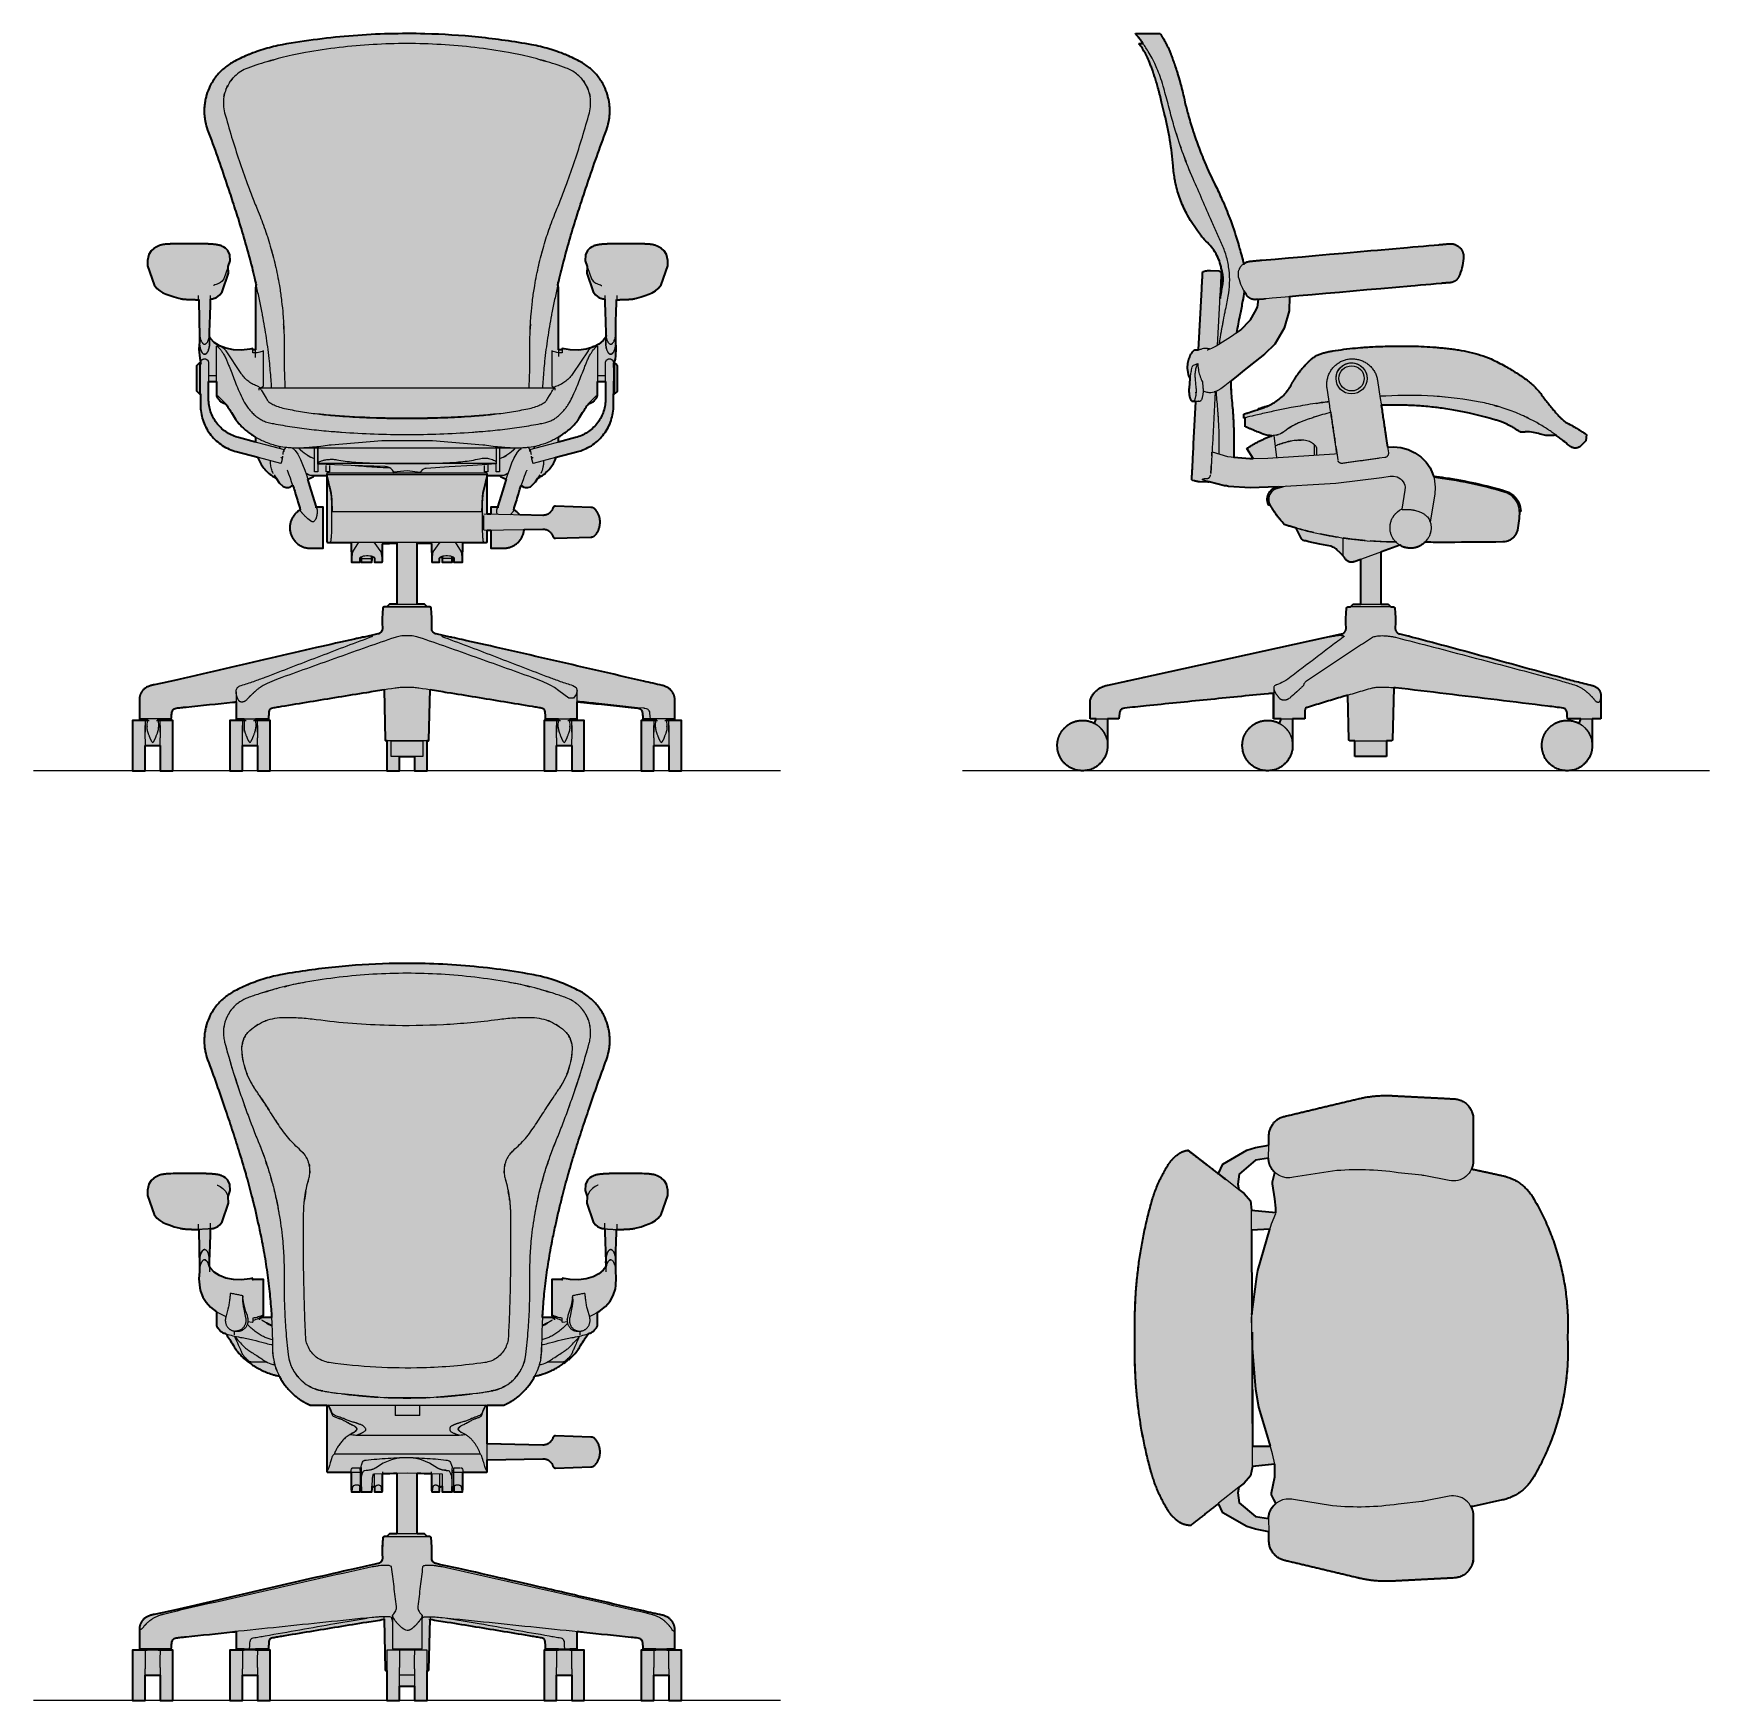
# Model space of a CAD drawing. Header units: millimetres. Extents: x 0 to 2114, y -1173 to 930.
import ezdxf

# ---------------------------------------------------------------- set-up
doc = ezdxf.new("R2010")
doc.units = ezdxf.units.MM
doc.layers.add('Blocks', color=7, linetype='Continuous')
doc.layers.add('Blocks$Fill', color=7, linetype='Continuous', true_color=0xffffff)
for name, color, linetype, lineweight, true_color in [('Blocks$Inner', 7, 'Continuous', 25, 0x007f00), ('Blocks$Outline', 7, 'Continuous', 35, 0xff3f3f), ('Groud', 7, 'Continuous', 25, 0x243775)]:
    doc.layers.add(name, color=color, linetype=linetype, lineweight=lineweight, true_color=true_color)

# ---------------------------------------------------------------- blocks, each defined once
blk = doc.blocks.new('Aeron Size A Office Chair Front')
at = {"layer": 'Blocks$Fill'}
h = blk.add_hatch(color=256, dxfattribs=at)
h.paths.add_polyline_path([(735.5, 594.2), (743.3, 594.2), (749.3, 594.4), (752.6, 594.7), (755, 594.9), (756.7, 595.2), (757.8, 595.4), (758.4, 595.5), (759, 595.6), (760.7, 596.1), (766.4, 597.6), (771.6, 599.3), (776.3, 601), (780.5, 603), (784.4, 605.3), (788.1, 608.3), (791.5, 612.8), (799.9, 636.8), (800.2, 640.2), (800.2, 643.5), (798.5, 651), (795.3, 655.9), (792.1, 658.7), (789.3, 660.5), (786.7, 661.7), (784.7, 662.5), (783.8, 662.8), (783, 663), (782.3, 663.2), (781.7, 663.4), (781.2, 663.5), (780.6, 663.6), (779.6, 663.7), (778.1, 663.9), (776.1, 664.1), (772.8, 664.3), (759.3, 664.6), (733.7, 664.6), (723.1, 664.3), (718.1, 664), (715.2, 663.7), (713.1, 663.5), (711.8, 663.3), (711.1, 663.1), (710.4, 663), (709.6, 662.8), (708.8, 662.6), (707.9, 662.3), (706.8, 662), (705.6, 661.4), (703.9, 660.6), (701.7, 659), (698.9, 656.1), (696.2, 650.6), (695.8, 643.1), (698.3, 635.9), (697.9, 627.4), (706.1, 603.9), (709, 600.1), (711.4, 598), (713, 597.1), (714.1, 596.5), (715, 596.1), (715.8, 595.9), (716.5, 595.7), (717.1, 595.5), (717.7, 595.4), (718.3, 595.3), (719.4, 595.1), (720.5, 595), (720.6, 595), (721.7, 552.9), (721.7, 546.8), (718.6, 542.7), (713.1, 538.2), (707.4, 535.2), (706.9, 535.1), (706.4, 534.9), (705.9, 534.7), (705.3, 534.5), (704.8, 534.3), (704.3, 534), (704.1, 533.9), (697, 531.7), (687.2, 530.5), (677, 530.8), (667, 532.6), (667, 532.6), (667, 532.6), (667, 532.6), (667, 532.6), (667, 532.6), (667, 532.6), (667, 532.6), (667, 532.6), (667, 532), (667, 530.7), (664.6, 530.9), (662.1, 531), (662.1, 607.9), (662.1, 608.9), (662, 609.8), (661.9, 610.7), (661.7, 611.7), (661.5, 613), (666.7, 634.6), (674.7, 664.4), (683.3, 693.4), (710.3, 774.1), (722.6, 808.1), (723.1, 809.4), (723.5, 810.7), (723.9, 812.1), (724.3, 813.4), (724.7, 814.7), (725, 816), (725.3, 817.4), (725.6, 818.7), (725.9, 820.5), (726.1, 821.8), (726.3, 823.1), (726.5, 824.4), (726.7, 826.7), (726.9, 828.9), (726.9, 831.2), (726.9, 833.5), (726.9, 834.8), (726.8, 836), (726.7, 838.2), (726.5, 839.8), (726.4, 841.3), (726.1, 842.8), (725.9, 844.3), (725.6, 845.8), (725.3, 847.3), (725, 848.7), (724.6, 850.2), (724.3, 851.3), (723.9, 852.7), (723.5, 854.1), (723, 855.4), (722.5, 856.8), (722, 858.1), (721.5, 859.5), (720.9, 860.8), (720.3, 862.2), (719.6, 863.5), (718.8, 865), (718, 866.6), (717.1, 868.1), (716.2, 869.6), (715.2, 871.1), (714.3, 872.5), (713.2, 873.9), (712.2, 875.4), (711.1, 876.7), (709.9, 878.1), (708.7, 879.4), (707.5, 880.7), (706.3, 882), (705, 883.2), (703.7, 884.4), (702.4, 885.6), (701, 886.7), (699.6, 887.8), (698.2, 888.9), (696.8, 889.9), (695.3, 890.9), (693.8, 891.8), (692.2, 892.8), (690.7, 893.7), (686.2, 896), (681.7, 898.3), (677.1, 900.5), (670.9, 903.2), (667.1, 904.7), (663.9, 905.9), (660.7, 907.1), (655.4, 908.9), (650.1, 910.5), (644.8, 912), (639.4, 913.4), (634, 914.6), (628.5, 915.7), (611.8, 918.5), (595.1, 921), (578.3, 923.2), (561.5, 925.1), (544.6, 926.7), (527.7, 927.9), (510.7, 928.9), (493.8, 929.5), (471.1, 929.8), (448.5, 929.5), (425.9, 928.6), (403.3, 927.1), (380.8, 925.1), (358.3, 922.5), (336, 919.4), (313.7, 915.7), (308.2, 914.6), (302.8, 913.4), (297.4, 912), (292.1, 910.5), (286.8, 908.9), (281.6, 907.1), (278.3, 905.9), (275.1, 904.7), (271.3, 903.2), (265.2, 900.5), (260.6, 898.3), (256, 896), (251.6, 893.7), (250, 892.8), (248.5, 891.8), (247, 890.9), (245.5, 889.9), (244, 888.9), (242.6, 887.8), (241.2, 886.7), (239.9, 885.6), (238.5, 884.4), (237.2, 883.2), (236, 882), (234.7, 880.7), (233.5, 879.4), (232.3, 878.1), (231.2, 876.7), (230.1, 875.4), (229, 873.9), (228, 872.5), (227, 871.1), (226, 869.6), (225.1, 868.1), (224.2, 866.6), (223.4, 865), (222.6, 863.5), (222, 862.2), (221.4, 860.8), (220.8, 859.5), (220.2, 858.1), (219.7, 856.8), (219.2, 855.4), (218.7, 854.1), (218.3, 852.7), (217.9, 851.3), (217.6, 850.2), (217.2, 848.7), (216.9, 847.3), (216.6, 845.8), (216.3, 844.3), (216.1, 842.8), (215.9, 841.3), (215.7, 839.8), (215.5, 838.2), (215.4, 836), (215.3, 834.8), (215.3, 833.5), (215.3, 831.2), (215.4, 828.9), (215.5, 826.7), (215.8, 824.4), (215.9, 823.1), (216.1, 821.8), (216.3, 820.5), (216.6, 818.7), (216.9, 817.4), (217.2, 816), (217.6, 814.7), (217.9, 813.4), (218.3, 812.1), (218.7, 810.7), (219.2, 809.4), (219.6, 808.1), (231.9, 774.1), (258.9, 693.4), (267.6, 664.4), (275.6, 634.6), (280.8, 613), (280.6, 612.1), (280.4, 611.2), (280.3, 610.2), (280.2, 609.3), (280.1, 608.4), (280.1, 607.4), (280.1, 530.9), (276.8, 530.7), (276.8, 532.6), (276.8, 532.6), (276.8, 532.6), (276.8, 532.6), (276.8, 532.6), (276.8, 532.6), (276.8, 532.6), (276.8, 532.6), (273, 531.7), (262.4, 530.4), (252.1, 530.8), (242.7, 532.8), (234.5, 536), (228, 540.2), (223.2, 545.2), (222.1, 546.8), (222.1, 552.9), (223.2, 595), (224.5, 595.1), (225.6, 595.3), (226.1, 595.4), (226.7, 595.5), (227.3, 595.7), (228, 595.9), (228.8, 596.1), (229.7, 596.5), (230.9, 597.1), (232.4, 598), (234.8, 600.1), (237.8, 603.9), (246, 627.4), (245.5, 635.9), (248, 643.1), (247.6, 650.6), (244.9, 656.1), (242.1, 659), (239.9, 660.6), (238.3, 661.4), (237, 662), (235.9, 662.3), (235, 662.6), (234.2, 662.8), (233.5, 663), (232.8, 663.1), (232.1, 663.3), (230.7, 663.5), (228.6, 663.7), (225.7, 664), (220.7, 664.3), (210.2, 664.6), (184.5, 664.6), (171, 664.3), (167.7, 664.1), (165.7, 663.9), (164.2, 663.7), (163.2, 663.6), (162.7, 663.5), (162.1, 663.4), (161.5, 663.2), (160.8, 663), (160, 662.8), (159.1, 662.5), (157.1, 661.7), (154.5, 660.5), (151.7, 658.7), (148.6, 655.9), (145.3, 651), (143.6, 643.5), (143.6, 640.2), (143.9, 636.8), (152.3, 612.8), (155.7, 608.3), (159.4, 605.3), (163.3, 603), (167.5, 601), (172.2, 599.3), (177.4, 597.6), (183.1, 596.1), (184.8, 595.6), (185.4, 595.5), (186, 595.4), (186.6, 595.3), (187.7, 595.1), (189.4, 594.9), (191.8, 594.6), (195.9, 594.4), (202.1, 594.2), (208.4, 594.2), (209.4, 552.3), (209.4, 541.1), (208.7, 531.7), (209.6, 520.5), (210.6, 516.3), (210.8, 515.8), (210.8, 515.6), (210.7, 515.4), (210.7, 515.2), (210.7, 515), (210.6, 514.8), (210.6, 514.6), (210.6, 514.5), (209.3, 514.5), (205.6, 510.8), (205.6, 494.9), (205.6, 479), (209.3, 475.3), (210.6, 475.3), (210.7, 459.1), (210.8, 456.7), (211, 454.3), (211.3, 451.9), (211.7, 449.5), (212.2, 447.1), (212.8, 444.8), (213.5, 442.5), (214.3, 440.2), (215.2, 437.9), (216.2, 435.7), (217.2, 433.5), (218.4, 431.4), (219.6, 429.3), (220.9, 427.3), (222.3, 425.3), (223.8, 423.4), (225.3, 421.5), (227, 419.7), (228.7, 418), (230.4, 416.3), (232.3, 414.7), (234.2, 413.2), (236.1, 411.8), (238.1, 410.4), (240.2, 409.1), (242.3, 407.9), (244.5, 406.8), (246.7, 405.8), (248.9, 404.8), (251.2, 404), (253.5, 403.2), (255.8, 402.5), (282.9, 395.4), (283, 394.9), (283.7, 393.1), (284.5, 391.4), (285.3, 389.7), (286.2, 388), (287.2, 386.4), (288.2, 384.8), (289.3, 383.3), (290.4, 381.8), (291.6, 380.3), (292.9, 378.9), (294.2, 377.5), (295.6, 376.2), (297, 375), (298.5, 373.8), (300, 372.7), (301.6, 371.6), (303.2, 370.6), (306.1, 368.9), (309.8, 363.3), (314.9, 358.7), (318.6, 357.1), (322, 357.2), (323.8, 357.8), (326.9, 360.4), (336.5, 329.1), (336.2, 329), (335.3, 328.4), (334.4, 327.9), (333.6, 327.3), (332.8, 326.6), (332, 325.9), (331.2, 325.2), (330.5, 324.5), (329.8, 323.7), (329.1, 323), (328.5, 322.1), (327.9, 321.3), (327.3, 320.4), (326.8, 319.6), (326.3, 318.7), (325.8, 317.7), (325.4, 316.8), (325, 315.8), (324.6, 314.9), (324.3, 313.9), (324, 312.9), (323.8, 311.9), (323.6, 310.8), (323.5, 309.8), (323.4, 308.8), (323.3, 307.7), (323.3, 306.7), (323.3, 306.6), (323.3, 305.5), (323.3, 304.5), (323.5, 303.5), (323.6, 302.4), (323.8, 301.4), (324, 300.4), (324.3, 299.4), (324.6, 298.4), (324.9, 297.4), (325.3, 296.5), (325.7, 295.5), (326.2, 294.6), (326.7, 293.7), (327.2, 292.8), (327.8, 291.9), (328.4, 291.1), (329, 290.3), (329.7, 289.5), (330.4, 288.7), (331.1, 288), (331.9, 287.3), (332.7, 286.6), (333.5, 286), (334.3, 285.4), (335.2, 284.8), (336, 284.2), (337, 283.7), (337.9, 283.3), (338.8, 282.8), (339.8, 282.4), (340.7, 282.1), (341.7, 281.8), (342.7, 281.5), (343.7, 281.2), (344.8, 281), (345.8, 280.9), (346.8, 280.8), (347.8, 280.7), (348.9, 280.7), (365.3, 280.7), (365.3, 306.6), (365.3, 332.5), (356.9, 332.5), (346.1, 367.6), (348.1, 368.5), (349.8, 369.4), (351.4, 370.3), (353, 371.3), (354.5, 372.3), (370.1, 372.3), (370.1, 288.4), (370.1, 288.4), (370.1, 288.4), (370.1, 288.4), (370.1, 288.4), (370.1, 288.4), (370.1, 288.4), (370.1, 288.4), (370.1, 288.4), (370.1, 288.3), (370.1, 288.3), (370.1, 288.3), (370.2, 288.3), (370.2, 288.3), (370.2, 288.3), (370.2, 288.3), (370.2, 288.3), (370.2, 288.3), (370.2, 288.3), (370.2, 288.3), (370.2, 288.3), (370.2, 288.3), (370.2, 288.3), (370.2, 288.3), (370.2, 288.3), (370.2, 288.3), (370.2, 288.3), (370.2, 288.3), (370.2, 288.3), (370.2, 288.3), (370.2, 288.3), (370.2, 288.3), (370.2, 288.3), (370.2, 288.3), (370.2, 288.3), (370.2, 288.3), (370.2, 288.3), (370.2, 288.3), (370.2, 288.2), (370.2, 288.2), (370.2, 288.2), (370.2, 288.2), (370.2, 288.2), (370.2, 288.2), (370.2, 288.2), (370.3, 288.2), (370.3, 288.2), (370.3, 288.2), (370.3, 288.2), (370.3, 288.2), (370.3, 288.2), (370.3, 288.2), (370.3, 288.2), (370.3, 288.2), (370.4, 288.2), (370.4, 288.2), (370.4, 288.2), (370.4, 288.2), (370.5, 288.1), (370.5, 288.1), (370.5, 288.1), (370.6, 288.1), (370.6, 288.1), (370.7, 288.1), (370.8, 288.1), (370.9, 288.1), (371, 288.1), (400.8, 288.1), (401, 263.6), (401, 263.5), (401.1, 263.4), (401.1, 263.4), (401.1, 263.3), (401.1, 263.3), (401.1, 263.3), (401.1, 263.3), (401.1, 263.2), (401.1, 263.2), (401.1, 263.2), (401.1, 263.2), (401.1, 263.2), (401.1, 263.1), (401.1, 263.1), (401.2, 263.1), (401.2, 263.1), (401.2, 263.1), (401.2, 263.1), (401.2, 263.1), (401.2, 263), (401.2, 263), (401.2, 263), (411.9, 263), (411.9, 267.7), (412.2, 268.5), (412.9, 269.3), (413.2, 269.4), (413.2, 268), (413.2, 266.2), (413.3, 264.1), (413.3, 263.6), (413.3, 263.4), (413.3, 263.3), (413.4, 263.2), (413.4, 263.2), (413.4, 263.2), (413.4, 263.1), (413.4, 263.1), (413.4, 263.1), (413.4, 263.1), (413.4, 263.1), (413.4, 263.1), (413.4, 263.1), (413.4, 263.1), (413.4, 263.1), (413.4, 263), (413.4, 263), (413.4, 263), (413.4, 263), (413.4, 263), (413.4, 263), (413.4, 263), (413.4, 263), (413.4, 263), (413.4, 263), (413.4, 263), (413.4, 263), (413.4, 263), (413.4, 263), (413.4, 263), (413.4, 263), (413.4, 263), (413.4, 263), (413.4, 263), (413.4, 263), (413.4, 263), (413.4, 263), (413.4, 263), (413.4, 263), (413.4, 263), (413.4, 263), (413.4, 263), (413.4, 263), (413.4, 263), (413.4, 263), (413.4, 263), (413.4, 263), (413.4, 263), (413.4, 263), (413.4, 263), (413.4, 263), (413.4, 263), (413.4, 263), (413.4, 263), (413.4, 263), (413.4, 263), (413.4, 263), (413.4, 263), (413.4, 263), (413.4, 263), (413.4, 263), (413.4, 263), (413.4, 263), (413.4, 263), (426.6, 263), (426.7, 263.1), (426.8, 263.6), (426.9, 264.7), (427, 266.2), (427.2, 270.1), (427.8, 269.9), (429.1, 269.3), (429.8, 268.5), (430.1, 267.7), (430.1, 263.6), (430.1, 263), (439.8, 263), (439.8, 263), (439.8, 263), (439.8, 263), (439.8, 263), (439.8, 263), (439.8, 263), (439.8, 263), (439.8, 263), (439.8, 263), (439.8, 263), (439.8, 263), (439.8, 263), (439.8, 263), (439.8, 263), (439.8, 263), (439.8, 263), (439.8, 263), (439.8, 263), (439.8, 263), (439.8, 263), (439.8, 263), (439.8, 263), (439.8, 263), (439.8, 263), (439.8, 263), (439.8, 263), (439.8, 263), (439.8, 263), (439.8, 263), (439.8, 263), (439.8, 263), (439.8, 263), (439.8, 263), (439.8, 263), (439.8, 263), (439.8, 263), (439.8, 263), (439.8, 263), (439.8, 263), (439.8, 263), (439.8, 263), (439.8, 263), (439.8, 263), (439.9, 263), (439.9, 263), (439.9, 263), (439.9, 263), (439.9, 263.1), (439.9, 263.1), (439.9, 263.1), (439.9, 263.1), (439.9, 263.1), (439.9, 263.1), (439.9, 263.1), (439.9, 263.1), (439.9, 263.1), (439.9, 263.1), (439.9, 263.1), (439.9, 263.1), (439.9, 263.1), (439.9, 263.1), (439.9, 263.1), (439.9, 263.1), (439.9, 263.2), (439.9, 263.2), (439.9, 263.2), (439.9, 263.2), (440, 263.3), (440, 263.3), (440, 263.4), (440, 263.4), (440, 263.5), (440, 263.6), (440.2, 286.4), (458.4, 286.9), (458.4, 210.2), (449.2, 210.2), (445.6, 206.7), (442.5, 206.7), (442.4, 206.7), (442.4, 206.7), (442.3, 206.7), (442.2, 206.7), (442.1, 206.6), (442.1, 206.6), (442, 206.6), (441.9, 206.6), (441.9, 206.6), (441.8, 206.5), (441.7, 206.5), (441.7, 206.5), (441.6, 206.4), (441.5, 206.4), (441.5, 206.4), (441.4, 206.3), (441.4, 206.3), (441.3, 206.2), (441.2, 206.2), (441.2, 206.1), (441.1, 206.1), (441.1, 206), (441, 206), (441, 205.9), (441, 205.8), (440.9, 205.8), (440.9, 205.7), (440.9, 205.7), (440.8, 205.6), (440.8, 205.5), (440.8, 205.4), (440.7, 205.4), (440.7, 205.3), (440.7, 205.2), (440.7, 205.2), (440.7, 205.1), (440.7, 205), (440.1, 198.6), (439.9, 192.1), (439.9, 185.7), (440.1, 179.9), (440.1, 179.7), (440.1, 179.4), (440.1, 179.1), (440, 178.8), (440, 178.5), (439.9, 178.2), (439.9, 178), (439.8, 177.7), (439.7, 177.4), (439.6, 177.1), (439.5, 176.9), (439.4, 176.6), (439.3, 176.4), (439.2, 176.1), (439, 175.9), (438.9, 175.6), (438.7, 175.4), (438.5, 175.1), (438.4, 174.9), (438.2, 174.7), (438, 174.5), (437.8, 174.3), (437.5, 174.1), (437.3, 173.9), (437.1, 173.8), (436.9, 173.6), (436.6, 173.5), (436.4, 173.3), (436.1, 173.2), (435.9, 173.1), (435.6, 172.9), (435.3, 172.8), (435.1, 172.8), (434.8, 172.7), (434.5, 172.6), (417, 168.7), (183.4, 115.3), (168.1, 111.9), (152.3, 108.4), (150.6, 108.1), (149, 107.7), (148, 107.4), (147, 107.1), (146.1, 106.8), (145.6, 106.6), (145.2, 106.5), (144.7, 106.3), (144.3, 106.1), (143.9, 105.9), (143.4, 105.7), (143, 105.5), (142.6, 105.3), (142.2, 105), (141.8, 104.8), (141.5, 104.6), (141.1, 104.3), (140.7, 104.1), (140.4, 103.8), (140.1, 103.5), (139.7, 103.2), (139.4, 103), (139.1, 102.7), (138.8, 102.4), (138.5, 102.1), (138.2, 101.8), (137.9, 101.5), (137.7, 101.2), (137.2, 100.6), (136.9, 100.3), (136.7, 99.9), (136.5, 99.6), (136.3, 99.3), (136.1, 99), (135.9, 98.7), (135.7, 98.3), (135.5, 98), (135.3, 97.7), (135.2, 97.3), (135, 97), (134.9, 96.6), (134.7, 96.3), (134.5, 95.6), (134.3, 95.2), (134.2, 94.8), (134.2, 94.7), (134.1, 94.3), (134, 94), (133.9, 93.6), (133.9, 93.3), (133.8, 92.9), (133.8, 92.5), (133.7, 92.2), (133.7, 91.9), (133.7, 91.6), (133.7, 91.3), (133.7, 91), (133.7, 90.7), (133.7, 65.3), (143.3, 65.3), (143.3, 63.6), (124.9, 63.6), (124.9, 0), (140.8, 0), (140.8, 31.8), (159.9, 31.8), (159.9, 0), (175.7, 0), (175.7, 63.6), (159.9, 63.6), (157.4, 63.6), (157.4, 65.3), (173.8, 65.3), (174, 69), (174.3, 72.7), (174.4, 72.9), (174.4, 73.1), (174.4, 73.3), (174.4, 73.5), (174.5, 73.7), (174.5, 73.9), (174.6, 74.1), (174.6, 74.3), (174.7, 74.5), (174.7, 74.6), (174.8, 74.8), (174.9, 75), (175, 75.2), (175, 75.4), (175.1, 75.5), (175.2, 75.7), (175.3, 75.9), (175.4, 76.1), (175.5, 76.2), (175.6, 76.4), (175.7, 76.5), (175.9, 76.7), (176, 76.8), (176.1, 77), (176.2, 77.1), (176.4, 77.3), (176.5, 77.4), (176.6, 77.5), (176.8, 77.7), (176.9, 77.8), (177.1, 77.9), (177.2, 78), (177.4, 78.1), (177.5, 78.2), (177.7, 78.3), (177.9, 78.4), (178, 78.5), (178.2, 78.5), (178.4, 78.6), (178.5, 78.7), (178.7, 78.8), (178.9, 78.8), (179.1, 78.9), (179.2, 78.9), (179.4, 78.9), (179.6, 79), (179.8, 79), (180, 79), (255.6, 87), (255.6, 65.3), (265.9, 65.3), (265.9, 63.6), (247.5, 63.6), (247.5, 0), (263.4, 0), (263.4, 31.8), (282.5, 31.8), (282.5, 0), (298.3, 0), (298.3, 63.6), (282.5, 63.6), (280, 63.6), (279.9, 65.3), (296.8, 65.3), (297.1, 72.7), (297.1, 73.1), (297.2, 73.5), (297.2, 73.9), (297.3, 74.3), (297.3, 74.6), (297.4, 75), (297.5, 75.4), (297.6, 75.5), (297.6, 75.7), (297.7, 75.9), (297.7, 76.1), (297.8, 76.2), (297.8, 76.4), (297.9, 76.5), (298, 76.7), (298, 76.8), (298.1, 77), (298.2, 77.1), (298.3, 77.3), (298.3, 77.4), (298.4, 77.5), (298.5, 77.7), (298.6, 77.8), (298.7, 77.9), (298.7, 78), (298.8, 78.1), (298.9, 78.2), (299, 78.3), (299, 78.3), (299.1, 78.3), (299.1, 78.4), (299.2, 78.4), (299.2, 78.5), (299.2, 78.5), (299.3, 78.5), (299.3, 78.6), (299.4, 78.6), (299.4, 78.7), (299.5, 78.7), (299.5, 78.7), (299.6, 78.8), (299.6, 78.8), (299.7, 78.8), (299.7, 78.8), (299.8, 78.9), (299.8, 78.9), (299.9, 78.9), (299.9, 78.9), (300, 78.9), (300.1, 79), (300.1, 79), (300.2, 79), (300.2, 79), (300.3, 79), (300.3, 79), (384.6, 93.1), (442.1, 102.4), (443.7, 38.9), (443.7, 38.8), (443.8, 38.8), (443.8, 38.7), (443.8, 38.7), (443.8, 38.6), (443.8, 38.6), (443.8, 38.5), (443.8, 38.5), (443.8, 38.4), (443.9, 38.4), (443.9, 38.3), (443.9, 38.3), (443.9, 38.3), (444, 38.2), (444, 38.2), (444, 38.1), (444.1, 38.1), (444.1, 38.1), (444.1, 38), (444.2, 38), (444.2, 38), (444.2, 38), (444.3, 37.9), (444.3, 37.9), (444.4, 37.9), (444.4, 37.9), (444.4, 37.8), (444.5, 37.8), (444.5, 37.8), (444.6, 37.8), (444.6, 37.8), (444.7, 37.8), (444.7, 37.7), (444.8, 37.7), (444.8, 37.7), (444.9, 37.7), (444.9, 37.7), (445.7, 37.7), (445.7, 0), (461.6, 0), (461.6, 18.1), (480.7, 18.1), (480.7, 0), (496.5, 0), (496.5, 37.7), (497.4, 37.7), (497.4, 37.7), (497.4, 37.7), (497.5, 37.7), (497.5, 37.8), (497.6, 37.8), (497.6, 37.8), (497.7, 37.8), (497.7, 37.8), (497.8, 37.8), (497.8, 37.8), (497.9, 37.9), (497.9, 37.9), (497.9, 37.9), (498, 37.9), (498, 38), (498.1, 38), (498.1, 38), (498.1, 38.1), (498.2, 38.1), (498.2, 38.1), (498.2, 38.2), (498.3, 38.2), (498.3, 38.2), (498.3, 38.3), (498.3, 38.3), (498.4, 38.4), (498.4, 38.4), (498.4, 38.5), (498.4, 38.5), (498.4, 38.5), (498.5, 38.6), (498.5, 38.6), (498.5, 38.7), (498.5, 38.7), (498.5, 38.8), (498.5, 38.8), (498.5, 38.9), (498.5, 38.9), (500.2, 102.4), (641.9, 79), (642, 79), (642, 79), (642.1, 79), (642.1, 79), (642.2, 79), (642.2, 78.9), (642.3, 78.9), (642.3, 78.9), (642.4, 78.9), (642.4, 78.9), (642.5, 78.8), (642.5, 78.8), (642.6, 78.8), (642.6, 78.8), (642.7, 78.7), (642.7, 78.7), (642.8, 78.7), (642.8, 78.6), (642.9, 78.6), (642.9, 78.5), (643, 78.5), (643, 78.5), (643.1, 78.4), (643.1, 78.4), (643.2, 78.3), (643.2, 78.3), (643.3, 78.3), (643.3, 78.2), (643.4, 78.1), (643.5, 78), (643.6, 77.9), (643.7, 77.8), (643.7, 77.7), (643.8, 77.5), (643.9, 77.4), (644, 77.3), (644.1, 77.1), (644.1, 77), (644.2, 76.8), (644.3, 76.7), (644.3, 76.5), (644.4, 76.4), (644.5, 76.2), (644.5, 76.1), (644.6, 75.9), (644.6, 75.7), (644.7, 75.5), (644.7, 75.4), (644.8, 75), (644.9, 74.6), (645, 74.3), (645, 73.9), (645.1, 73.5), (645.1, 73.1), (645.1, 72.7), (645.5, 65.3), (652.5, 65.3), (662.3, 65.3), (662.2, 63.6), (643.9, 63.6), (643.9, 0), (659.8, 0), (659.8, 31.8), (678.8, 31.8), (678.8, 0), (694.7, 0), (694.7, 63.6), (678.8, 63.6), (676.4, 63.6), (676.3, 65.3), (685.7, 65.3), (685.7, 87.1), (762.3, 79), (762.5, 79), (762.7, 79), (762.9, 78.9), (763.1, 78.9), (763.2, 78.9), (763.4, 78.8), (763.6, 78.8), (763.8, 78.7), (764, 78.6), (764.1, 78.5), (764.3, 78.5), (764.5, 78.4), (764.6, 78.3), (764.8, 78.2), (765, 78.1), (765.1, 78), (765.3, 77.9), (765.4, 77.8), (765.6, 77.7), (765.7, 77.5), (765.9, 77.4), (766, 77.3), (766.1, 77.1), (766.3, 77), (766.4, 76.8), (766.5, 76.7), (766.6, 76.5), (766.7, 76.4), (766.9, 76.2), (767, 76.1), (767.1, 75.9), (767.2, 75.7), (767.3, 75.5), (767.3, 75.4), (767.4, 75.2), (767.5, 75), (767.6, 74.8), (767.6, 74.6), (767.7, 74.4), (767.8, 74.3), (767.8, 74.1), (767.9, 73.9), (767.9, 73.7), (768, 73.5), (768, 73.3), (768, 73.1), (768, 72.9), (768.1, 72.7), (768.4, 69), (768.6, 65.3), (777.8, 65.3), (784.9, 65.3), (784.8, 63.6), (766.5, 63.6), (766.5, 0), (782.4, 0), (782.4, 31.8), (801.4, 31.8), (801.4, 0), (817.3, 0), (817.3, 63.6), (801.4, 63.6), (799, 63.6), (798.9, 65.3), (809, 65.3), (809, 89.1), (809, 89.5), (809, 89.8), (808.9, 90.2), (808.9, 90.6), (808.9, 91), (808.8, 91.5), (808.8, 91.9), (808.7, 92.3), (808.6, 92.7), (808.5, 93.1), (808.5, 93.5), (808.4, 93.7), (808.3, 94.1), (808.1, 94.6), (808, 95), (807.9, 95.4), (807.7, 95.7), (807.6, 96.1), (807.4, 96.5), (807.2, 96.8), (807.1, 97.2), (806.9, 97.6), (806.7, 97.9), (806.5, 98.3), (806.3, 98.6), (806, 99), (805.8, 99.3), (805.6, 99.7), (805.3, 100), (805.1, 100.4), (804.8, 100.7), (804.5, 101), (804.2, 101.4), (803.9, 101.7), (803.6, 102), (803.3, 102.3), (803, 102.6), (802.6, 102.9), (802.3, 103.2), (801.9, 103.5), (801.5, 103.8), (801.2, 104.1), (800.8, 104.4), (800.4, 104.6), (800, 104.9), (799.5, 105.1), (799.1, 105.3), (798.7, 105.6), (798.2, 105.8), (797.8, 106), (797.3, 106.2), (796.8, 106.4), (796.3, 106.6), (795.8, 106.8), (794.8, 107.1), (793.8, 107.4), (792.8, 107.7), (781, 110.3), (769.6, 112.9), (709.1, 126.9), (525.7, 168.6), (507.5, 172.7), (507.2, 172.7), (507, 172.8), (506.7, 172.9), (506.4, 173), (506.2, 173.2), (505.9, 173.3), (505.7, 173.4), (505.4, 173.6), (505.2, 173.7), (505, 173.9), (504.7, 174.1), (504.5, 174.3), (504.3, 174.5), (504.1, 174.7), (503.9, 174.9), (503.7, 175.1), (503.6, 175.3), (503.4, 175.6), (503.3, 175.8), (503.1, 176), (503, 176.3), (502.8, 176.6), (502.7, 176.8), (502.6, 177.1), (502.5, 177.4), (502.4, 177.6), (502.4, 177.9), (502.3, 178.2), (502.3, 178.5), (502.2, 178.7), (502.2, 179), (502.2, 179.3), (502.2, 179.6), (502.2, 179.9), (502.4, 186.4), (502.4, 192.9), (502.1, 199.3), (501.6, 205), (501.6, 205.1), (501.5, 205.2), (501.5, 205.3), (501.5, 205.3), (501.5, 205.4), (501.5, 205.5), (501.4, 205.5), (501.4, 205.6), (501.4, 205.7), (501.3, 205.7), (501.3, 205.8), (501.3, 205.9), (501.2, 205.9), (501.2, 206), (501.1, 206), (501.1, 206.1), (501, 206.1), (501, 206.2), (500.9, 206.2), (500.9, 206.3), (500.8, 206.3), (500.8, 206.4), (500.7, 206.4), (500.6, 206.5), (500.6, 206.5), (500.5, 206.5), (500.4, 206.6), (500.4, 206.6), (500.3, 206.6), (500.2, 206.6), (500.2, 206.6), (500.1, 206.7), (500, 206.7), (499.9, 206.7), (499.9, 206.7), (499.8, 206.7), (499.7, 206.7), (496.6, 206.7), (493, 210.2), (483.8, 210.2), (483.8, 287), (502, 286.5), (502.2, 263.6), (502.2, 263.5), (502.2, 263.5), (502.3, 263.4), (502.3, 263.3), (502.3, 263.3), (502.3, 263.2), (502.3, 263.2), (502.3, 263.2), (502.3, 263.2), (502.3, 263.1), (502.3, 263.1), (502.3, 263.1), (502.3, 263.1), (502.3, 263.1), (502.3, 263.1), (502.3, 263.1), (502.3, 263.1), (502.4, 263.1), (502.4, 263.1), (502.4, 263.1), (502.4, 263.1), (502.4, 263.1), (502.4, 263.1), (502.4, 263.1), (502.4, 263.1), (502.4, 263.1), (502.4, 263), (502.4, 263), (502.4, 263), (502.4, 263), (502.4, 263), (502.4, 263), (502.4, 263), (502.4, 263), (502.4, 263), (502.4, 263), (502.4, 263), (502.4, 263), (502.4, 263), (502.4, 263), (502.4, 263), (502.4, 263), (502.4, 263), (502.4, 263), (502.4, 263), (502.4, 263), (502.4, 263), (502.4, 263), (502.4, 263), (502.4, 263), (502.4, 263), (502.4, 263), (502.4, 263), (502.4, 263), (502.4, 263), (502.4, 263), (502.4, 263), (502.4, 263), (502.4, 263), (502.4, 263), (502.4, 263), (502.4, 263), (512.1, 263), (512.1, 263.6), (512.1, 267.7), (512.4, 268.5), (513.2, 269.3), (514.4, 269.9), (515.5, 270.3), (515.5, 263), (528.2, 263), (528.1, 268), (528.1, 269.9), (529.3, 269.3), (530.1, 268.5), (530.3, 267.7), (530.3, 263.6), (530.3, 263), (541, 263), (541, 263), (541, 263), (541, 263.1), (541.1, 263.1), (541.1, 263.1), (541.1, 263.1), (541.1, 263.1), (541.1, 263.1), (541.1, 263.1), (541.1, 263.2), (541.1, 263.2), (541.1, 263.2), (541.1, 263.2), (541.1, 263.2), (541.1, 263.3), (541.1, 263.3), (541.1, 263.3), (541.2, 263.3), (541.2, 263.4), (541.2, 263.4), (541.2, 263.5), (541.2, 263.6), (541.4, 288.1), (571.2, 288.1), (571.4, 288.1), (571.5, 288.1), (571.5, 288.1), (571.6, 288.1), (571.7, 288.1), (571.7, 288.1), (571.7, 288.1), (571.8, 288.1), (571.8, 288.2), (571.8, 288.2), (571.9, 288.2), (571.9, 288.2), (571.9, 288.2), (571.9, 288.2), (571.9, 288.2), (571.9, 288.2), (571.9, 288.2), (572, 288.2), (572, 288.2), (572, 288.2), (572, 288.2), (572, 288.2), (572, 288.2), (572, 288.2), (572, 288.2), (572, 288.2), (572, 288.2), (572, 288.2), (572, 288.3), (572, 288.3), (572, 288.3), (572, 288.3), (572, 288.3), (572, 288.3), (572, 288.3), (572, 288.3), (572.1, 288.3), (572.1, 288.3), (572.1, 288.3), (572.1, 288.3), (572.1, 288.3), (572.1, 288.3), (572.1, 288.3), (572.1, 288.3), (572.1, 288.3), (572.1, 288.3), (572.1, 288.3), (572.1, 288.3), (572.1, 288.3), (572.1, 288.3), (572.1, 288.3), (572.1, 288.3), (572.1, 288.3), (572.1, 288.3), (572.1, 288.3), (572.1, 288.3), (572.1, 288.3), (572.1, 288.4), (572.1, 288.4), (572.1, 288.4), (572.1, 288.4), (572.1, 288.4), (572.1, 288.4), (572.1, 288.4), (572.1, 288.4), (572.1, 288.4), (572.1, 288.4), (572.1, 303.4), (577, 303.5), (577, 280.7), (593.1, 280.7), (594.1, 280.7), (595.1, 280.8), (596.2, 280.9), (597.2, 281), (598.2, 281.2), (599.2, 281.4), (600.2, 281.7), (601.2, 282), (602.2, 282.3), (603.2, 282.7), (604.1, 283.1), (605, 283.6), (605.9, 284.1), (606.8, 284.6), (607.7, 285.2), (608.5, 285.8), (609.4, 286.4), (610.1, 287.1), (610.9, 287.8), (611.7, 288.5), (612.4, 289.3), (613, 290.1), (613.7, 290.9), (614.3, 291.7), (614.9, 292.6), (615.4, 293.5), (615.9, 294.4), (616.4, 295.3), (616.8, 296.2), (617.2, 297.2), (617.6, 298.2), (617.9, 299.1), (618.2, 300.1), (618.4, 301.1), (618.6, 302.2), (618.7, 303.2), (618.9, 304.4), (642.9, 304.8), (643.4, 304.8), (643.9, 304.8), (644.4, 304.7), (644.9, 304.6), (645.4, 304.5), (645.9, 304.4), (646.4, 304.3), (646.9, 304.1), (647.4, 303.9), (647.8, 303.7), (648.3, 303.5), (648.8, 303.3), (649.2, 303), (649.6, 302.8), (650, 302.5), (650.5, 302.2), (650.8, 301.9), (651.2, 301.5), (651.6, 301.2), (651.8, 300.9), (652.2, 300.5), (652.6, 300), (653, 299.5), (653.4, 299), (653.7, 298.5), (654, 298), (654.3, 297.5), (654.6, 296.9), (654.9, 296.4), (655.1, 295.8), (655.2, 295.4), (655.3, 295.3), (655.3, 295.1), (655.4, 295), (655.5, 294.9), (655.5, 294.8), (655.6, 294.7), (655.7, 294.6), (655.7, 294.5), (655.8, 294.4), (655.9, 294.3), (656, 294.2), (656.1, 294.1), (656.2, 294), (656.3, 293.9), (656.4, 293.8), (656.5, 293.7), (656.6, 293.7), (656.7, 293.6), (656.8, 293.5), (657, 293.5), (657.1, 293.4), (657.2, 293.4), (657.3, 293.3), (657.5, 293.3), (657.6, 293.3), (657.7, 293.2), (657.8, 293.2), (658, 293.2), (658.1, 293.2), (658.2, 293.2), (658.4, 293.2), (658.5, 293.2), (703.1, 294.7), (703.5, 294.8), (703.8, 294.8), (704.1, 294.8), (704.4, 294.9), (704.7, 294.9), (705, 295), (705.3, 295.1), (705.6, 295.2), (705.9, 295.3), (706.1, 295.4), (706.4, 295.6), (706.7, 295.7), (707, 295.9), (707.2, 296.1), (707.5, 296.2), (707.7, 296.4), (708, 296.6), (708.2, 296.8), (708.4, 297), (708.6, 297.3), (708.8, 297.5), (709.4, 298.2), (710, 299), (710.6, 299.8), (711.1, 300.7), (711.6, 301.5), (712, 302.4), (712.5, 303.3), (712.9, 304.2), (713.2, 305.1), (713.5, 306.1), (713.8, 307), (714, 308), (714.2, 309), (714.4, 309.9), (714.5, 310.9), (714.6, 311.9), (714.7, 312.9), (714.7, 313.5), (714.6, 314.5), (714.6, 315.5), (714.5, 316.4), (714.3, 317.4), (714.2, 318.4), (714, 319.4), (713.7, 320.3), (713.4, 321.3), (713.1, 322.2), (712.7, 323.1), (712.3, 324), (711.9, 324.9), (711.4, 325.8), (710.9, 326.6), (710.3, 327.5), (709.8, 328.3), (709.2, 329.1), (708.8, 329.5), (708.6, 329.7), (708.4, 330), (708.1, 330.2), (707.9, 330.4), (707.7, 330.6), (707.4, 330.8), (707.2, 330.9), (706.9, 331.1), (706.6, 331.3), (706.4, 331.4), (706.1, 331.5), (705.8, 331.7), (705.5, 331.8), (705.2, 331.9), (704.9, 332), (704.6, 332), (704.3, 332.1), (704, 332.2), (703.7, 332.2), (703.4, 332.2), (703.1, 332.2), (658.5, 333.8), (658.3, 333.8), (658.2, 333.8), (658.1, 333.8), (657.9, 333.8), (657.8, 333.8), (657.7, 333.7), (657.5, 333.7), (657.4, 333.7), (657.3, 333.6), (657.2, 333.6), (657.1, 333.5), (656.9, 333.5), (656.8, 333.4), (656.7, 333.4), (656.6, 333.3), (656.5, 333.2), (656.4, 333.1), (656.3, 333.1), (656.2, 333), (656.1, 332.9), (656, 332.8), (655.9, 332.7), (655.8, 332.6), (655.7, 332.5), (655.6, 332.4), (655.6, 332.3), (655.5, 332.2), (655.4, 332), (655.4, 331.9), (655.3, 331.8), (655.3, 331.7), (655.2, 331.6), (655, 331), (654.8, 330.5), (654.5, 329.9), (654.3, 329.4), (654, 328.8), (653.6, 328.3), (653.3, 327.8), (652.9, 327.3), (652.5, 326.8), (652.1, 326.4), (651.8, 326), (651.5, 325.7), (651.1, 325.3), (650.7, 325), (650.3, 324.7), (649.9, 324.4), (649.5, 324.1), (649, 323.8), (648.6, 323.6), (648.1, 323.4), (647.7, 323.2), (647.2, 323), (646.7, 322.8), (646.2, 322.6), (645.8, 322.5), (645.3, 322.4), (644.8, 322.3), (644.3, 322.2), (643.8, 322.2), (643.3, 322.1), (642.7, 322.1), (642.4, 322.1), (613.3, 322.7), (612.5, 323.6), (611.8, 324.4), (611.1, 325.1), (610.4, 325.8), (609.6, 326.5), (608.8, 327.2), (607.9, 327.8), (607.1, 328.3), (606.2, 328.9), (605.7, 329.1), (615.1, 359.9), (618.5, 357.8), (620.2, 357.2), (623.4, 357.1), (626.8, 358.3), (633.3, 364.4), (636.3, 369), (638.7, 370.4), (640.3, 371.4), (641.9, 372.4), (643.4, 373.6), (644.9, 374.7), (646.4, 376), (647.7, 377.3), (649.1, 378.6), (650.4, 380), (651.6, 381.5), (652.7, 383), (653.8, 384.5), (654.9, 386.1), (655.9, 387.7), (656.8, 389.4), (657.6, 391.1), (658.4, 392.8), (659.4, 395.4), (688.1, 403), (690.4, 403.7), (692.7, 404.6), (695, 405.5), (697.2, 406.5), (699.3, 407.6), (701.5, 408.8), (703.6, 410), (705.6, 411.4), (707.5, 412.8), (709.5, 414.3), (711.3, 415.9), (713.1, 417.5), (714.8, 419.2), (716.4, 421), (718, 422.9), (719.5, 424.8), (720.9, 426.7), (722.3, 428.7), (723.5, 430.8), (724.7, 432.9), (725.8, 435.1), (726.8, 437.3), (727.7, 439.6), (728.5, 441.8), (729.2, 444.1), (729.8, 446.5), (730.4, 448.8), (730.8, 451.2), (731.2, 453.6), (731.4, 456), (731.5, 458.4), (731.6, 460.8), (731.6, 475.3), (733, 475.3), (736.6, 479), (736.6, 494.9), (736.6, 510.8), (733, 514.5), (732.5, 514.5), (733.9, 519), (734.6, 523.4), (735.1, 533.1), (734.4, 541.5), (734.4, 552.3)], flags=0)
h.paths.add_polyline_path([(242.2, 462.7), (243.2, 461.5), (244.2, 460.2), (245.3, 458.7), (246.4, 457.1), (248.6, 453.6), (251, 449.7), (253.5, 445.4), (254, 444.5), (254.6, 443.6), (255.2, 442.7), (255.8, 441.8), (256.5, 440.9), (257.2, 440), (258, 439.1), (258.8, 438.1), (259.6, 437.2), (260.5, 436.3), (261.4, 435.3), (262.3, 434.4), (263.3, 433.4), (264.3, 432.5), (265.4, 431.5), (266.5, 430.6), (268.7, 428.7), (271.2, 426.8), (272.4, 425.8), (273.7, 424.9), (275.1, 424), (276.4, 423.1), (280.1, 420.8), (280.1, 414.6), (257, 420.7), (255.1, 421.3), (253.2, 422), (251.3, 422.8), (249.4, 423.6), (247.6, 424.5), (245.9, 425.5), (244.1, 426.6), (242.4, 427.7), (240.8, 428.9), (239.2, 430.1), (237.7, 431.4), (236.2, 432.8), (234.8, 434.2), (233.4, 435.7), (232.1, 437.2), (230.8, 438.8), (229.7, 440.5), (228.5, 442.1), (227.5, 443.9), (226.5, 445.6), (225.6, 447.4), (224.8, 449.3), (224, 451.1), (223.4, 453), (222.8, 454.9), (222.3, 456.9), (221.8, 458.8), (221.4, 460.8), (221.2, 462.8), (221, 464.8), (220.8, 466.8), (220.8, 468.8), (220.8, 491.1), (230.8, 491.1), (230.8, 473.2), (230.8, 473.1), (230.8, 473.1), (230.8, 473), (230.8, 473), (230.8, 473), (230.9, 472.9), (230.9, 472.8), (230.9, 472.7), (230.9, 472.7), (230.9, 472.6), (230.9, 472.5), (231, 472.4), (231, 472.4), (231, 472.3), (231.1, 472.2), (231.1, 472.1), (231.1, 472), (231.2, 471.8), (231.3, 471.6), (231.4, 471.4), (231.5, 471.2), (231.7, 471), (231.8, 470.8), (232, 470.5), (232.3, 470.1), (232.6, 469.7), (232.9, 469.2), (233.7, 468.3), (234.5, 467.3), (235.4, 466.3), (235.6, 466.2), (235.6, 466.1), (235.7, 466.1), (235.8, 465.9), (236, 465.8), (236.1, 465.7), (236.3, 465.6), (236.5, 465.4), (236.6, 465.3), (236.8, 465.2), (237, 465.1), (237.5, 464.8), (237.9, 464.5), (238.5, 464.3), (239.3, 463.9), (240.2, 463.5), (241.2, 463.1)], flags=0)
h.paths.add_polyline_path([(596.1, 367.6), (585.4, 332.5), (577, 332.5), (577, 323.5), (572.1, 323.6), (572.1, 372.3), (587.7, 372.3), (589.2, 371.3), (590.8, 370.3), (592.5, 369.4), (594.2, 368.5)], flags=0)
h.paths.add_polyline_path([(662.1, 420.8), (664.4, 422.2), (666.7, 423.7), (668.9, 425.2), (671.1, 426.8), (673.1, 428.3), (675, 429.9), (676.9, 431.5), (678.6, 433.1), (680.2, 434.7), (681.8, 436.3), (683.2, 437.8), (684.5, 439.4), (685.1, 440.1), (685.7, 440.9), (686.3, 441.7), (686.8, 442.4), (687.4, 443.2), (687.8, 443.9), (688.3, 444.7), (688.7, 445.4), (691.2, 449.7), (693.6, 453.6), (695.9, 457.1), (697, 458.7), (698, 460.2), (699, 461.5), (700, 462.7), (701.1, 463.1), (702.1, 463.5), (703, 463.9), (703.8, 464.3), (704.3, 464.5), (704.8, 464.8), (705.2, 465.1), (705.4, 465.2), (705.6, 465.3), (705.8, 465.4), (705.9, 465.6), (706.1, 465.7), (706.3, 465.8), (706.4, 465.9), (706.5, 466.1), (706.6, 466.1), (706.7, 466.2), (706.7, 466.2), (706.8, 466.3), (707.7, 467.3), (708.6, 468.3), (709.3, 469.2), (709.6, 469.7), (709.9, 470.1), (710.3, 470.6), (710.4, 470.8), (710.6, 471), (710.7, 471.2), (710.8, 471.4), (710.9, 471.6), (711, 471.8), (711.1, 472), (711.2, 472.1), (711.2, 472.2), (711.2, 472.3), (711.3, 472.4), (711.3, 472.5), (711.3, 472.6), (711.3, 472.6), (711.3, 472.7), (711.4, 472.8), (711.4, 472.9), (711.4, 472.9), (711.4, 473), (711.4, 473), (711.4, 473), (711.4, 473.1), (711.4, 473.1), (711.4, 473.1), (711.4, 491.1), (721.4, 491.1), (721.4, 467.3), (721.3, 465.3), (721.1, 463.3), (720.9, 461.3), (720.5, 459.4), (720.1, 457.4), (719.6, 455.5), (719, 453.5), (718.4, 451.6), (717.6, 449.8), (716.8, 447.9), (716, 446.1), (715, 444.3), (714, 442.6), (712.9, 440.9), (711.7, 439.3), (710.5, 437.7), (709.2, 436.1), (707.9, 434.6), (706.4, 433.2), (705, 431.8), (703.5, 430.5), (701.9, 429.2), (700.2, 428), (698.6, 426.9), (696.9, 425.8), (695.1, 424.8), (693.3, 423.9), (691.5, 423), (689.6, 422.2), (687.7, 421.5), (685.7, 420.9), (683.8, 420.3), (662.1, 414.6)], flags=0)
at = {"layer": 'Blocks$Inner'}
for p, q in [((288.9, 574.6), (288.7, 575.7)), ((653.5, 575.7), (653.3, 574.6)), ((209.4, 540.6), (209.4, 553.4)), ((222.1, 553.4), (222.1, 540.5)), ((721.7, 553.4), (721.7, 540.5)), ((734.4, 540.6), (734.4, 553.4)), ((230.8, 472.6), (230.8, 535.6)), ((711.4, 535.6), (711.4, 473.1)), ((220.8, 498.7), (231.1, 498.7)), ((231.1, 491.1), (220.8, 491.1)), ((721.4, 491.1), (711.1, 491.1)), ((711.2, 498.7), (721.4, 498.7)), ((280.1, 414.1), (280.1, 421)), ((610.8, 407), (331.4, 407)), ((662.1, 420.8), (662.1, 414.1)), ((312.2, 394.1), (313.2, 395.5)), ((314, 395.1), (313.8, 394.1)), ((446.4, 383.2), (448.8, 382.3)), ((449.7, 381.9), (451, 381)), ((628.4, 394.1), (628.2, 395.1)), ((629.1, 395.5), (630.1, 394.1)), ((370.2, 372.3), (349.4, 372.3)), ((370.1, 372.6), (370.1, 374.5)), ((370.1, 288.4), (370.1, 372.7)), ((370.4, 373.5), (571.8, 373.5)), ((592.9, 372.3), (572, 372.3)), ((572.1, 374.5), (572.1, 372.6)), ((572.1, 372.7), (572.1, 323.6)), ((376.5, 326.9), (376.4, 326.9)), ((565.8, 326.9), (565.7, 326.9)), ((568.2, 303.8), (568.2, 321.8)), ((572.1, 303.4), (572.1, 288.4)), ((571.2, 288.1), (371, 288.1)), ((440.2, 286.4), (458.4, 286.9)), ((458.4, 210.2), (458.4, 288.1)), ((483.7, 287), (502, 286.5)), ((483.8, 288.3), (483.8, 210.2)), ((413.2, 269.6), (413.2, 268)), ((425.9, 270.5), (425.9, 267.8)), ((527.8, 270), (527.8, 268.1)), ((528.1, 269.9), (528.1, 268)), ((140.8, 63.6), (145.7, 63.6)), ((143.3, 65.3), (142.9, 54.4)), ((155, 63.6), (159.9, 63.6)), ((157.4, 65.3), (157.7, 54.4)), ((263.4, 63.6), (268.3, 63.6)), ((265.9, 65.3), (265.5, 54.4)), ((277.6, 63.6), (282.5, 63.6)), ((279.9, 65.3), (280.3, 54.4)), ((659.8, 63.6), (664.7, 63.6)), ((661.9, 54.4), (662.3, 65.3)), ((673.9, 63.6), (678.8, 63.6)), ((676.7, 54.4), (676.3, 65.3)), ((782.4, 63.6), (787.2, 63.6)), ((784.5, 54.4), (784.9, 65.3)), ((796.5, 63.6), (801.4, 63.6)), ((799.3, 54.4), (798.9, 65.3)), ((140.8, 40.1), (140.8, 41.6)), ((159.9, 40.1), (159.9, 41.6)), ((263.4, 40.1), (263.4, 41.6)), ((282.5, 40.1), (282.5, 41.6)), ((282.5, 31.8), (282.5, 40)), ((659.8, 41.6), (659.8, 40.1)), ((678.8, 31.8), (659.8, 31.8)), ((678.8, 41.6), (678.8, 40.1)), ((782.4, 41.6), (782.4, 40.1)), ((782.4, 40), (782.4, 31.8)), ((801.4, 41.6), (801.4, 40.1))]:
    blk.add_line(p, q, dxfattribs=at)
for points in [[(208.5, 594.2), (207.7, 594.2), (206.9, 594.1), (206.1, 594.1), (205.3, 594.1), (204.5, 594.1), (203.7, 594.2), (202.9, 594.2), (202.1, 594.2), (201.3, 594.2), (200.5, 594.2), (199.7, 594.2), (198.9, 594.3), (198.2, 594.3), (197.4, 594.3), (196.7, 594.3), (195.9, 594.4), (195.2, 594.4), (194.5, 594.4), (193.8, 594.5), (193.1, 594.5), (192.5, 594.6), (191.8, 594.6), (191.2, 594.7), (190.6, 594.7), (190, 594.8), (189.4, 594.9), (188.8, 594.9), (188.2, 595), (187.7, 595.1), (187.1, 595.2), (186.6, 595.3), (186, 595.4), (185.4, 595.5), (184.8, 595.6), (184.8, 595.6), (183.1, 596.1), (177.4, 597.6), (172.2, 599.3), (167.5, 601), (163.3, 603), (159.4, 605.3), (155.7, 608.3), (152.3, 612.8), (143.9, 636.8), (143.6, 640.2), (143.6, 643.5), (145.3, 651), (148.6, 655.9), (151.7, 658.7), (154.5, 660.5), (157.1, 661.7), (159.1, 662.5), (160, 662.8), (160.8, 663), (161.5, 663.2), (162.1, 663.4), (162.7, 663.5), (163.2, 663.6), (163.7, 663.6), (164.2, 663.7), (164.7, 663.8), (165.2, 663.9), (165.7, 663.9), (166.2, 664), (166.7, 664), (167.2, 664.1), (167.7, 664.1), (168.2, 664.1), (168.8, 664.2), (169.3, 664.2), (169.9, 664.2), (170.4, 664.3), (171, 664.3), (171.5, 664.3), (172.1, 664.3), (172.7, 664.4), (173.3, 664.4), (173.4, 664.4), (176.1, 664.5), (178.9, 664.5), (181.7, 664.6), (184.5, 664.6), (187.3, 664.7), (190.2, 664.7), (193, 664.7), (195.9, 664.7), (198.8, 664.7), (201.6, 664.7), (204.5, 664.7), (207.3, 664.7), (210.2, 664.6), (213, 664.6), (215.1, 664.5), (215.3, 664.5), (216.2, 664.5), (217.2, 664.5), (218.1, 664.4), (219, 664.4), (219.9, 664.4), (220.7, 664.3), (221.6, 664.3), (222.5, 664.2), (223.3, 664.2), (224.1, 664.1), (224.9, 664.1), (225.7, 664), (226.4, 664), (227.2, 663.9), (227.9, 663.8), (228.6, 663.7), (229.3, 663.7), (230, 663.6), (230.7, 663.5), (231.4, 663.4), (232.1, 663.3), (232.8, 663.1), (233.5, 663), (234.2, 662.8), (235, 662.6), (235.9, 662.3), (237, 662), (238.3, 661.4), (239.9, 660.6), (242.1, 659), (244.9, 656.1), (247.6, 650.6), (248, 643.1), (240.1, 620.3), (237.8, 617.3), (235.9, 615.7), (234.4, 614.9), (233.3, 614.4), (232.4, 614), (231.8, 613.8), (230.3, 613.4), (228.5, 612.7), (227.4, 612.2), (227, 612)], [(735.3, 594.2), (736.1, 594.2), (736.9, 594.1), (737.7, 594.1), (738.5, 594.1), (739.3, 594.1), (740.1, 594.2), (740.9, 594.2), (741.7, 594.2), (742.5, 594.2), (743.3, 594.2), (744.1, 594.2), (744.9, 594.3), (745.6, 594.3), (746.4, 594.3), (747.1, 594.3), (747.9, 594.4), (748.6, 594.4), (749.3, 594.4), (750, 594.5), (750.7, 594.5), (751.3, 594.6), (752, 594.6), (752.6, 594.7), (753.2, 594.7), (753.9, 594.8), (754.4, 594.9), (755, 594.9), (755.6, 595), (756.2, 595.1), (756.7, 595.2), (757.3, 595.3), (757.8, 595.4), (758.4, 595.5), (759, 595.6), (759, 595.6), (760.7, 596.1), (766.4, 597.6), (771.6, 599.3), (776.3, 601), (780.5, 603), (784.4, 605.3), (788.1, 608.3), (791.5, 612.8), (799.9, 636.8), (800.2, 640.2), (800.2, 643.5), (798.5, 651), (795.3, 655.9), (792.1, 658.7), (789.3, 660.5), (786.7, 661.7), (784.7, 662.5), (783.8, 662.8), (783, 663), (782.3, 663.2), (781.7, 663.4), (781.2, 663.5), (780.6, 663.6), (780.1, 663.6), (779.6, 663.7), (779.1, 663.8), (778.6, 663.9), (778.1, 663.9), (777.6, 664), (777.1, 664), (776.6, 664.1), (776.1, 664.1), (775.6, 664.1), (775.1, 664.2), (774.5, 664.2), (774, 664.2), (773.4, 664.3), (772.8, 664.3), (772.3, 664.3), (771.7, 664.3), (771.1, 664.4), (770.5, 664.4), (770.4, 664.4), (767.7, 664.5), (764.9, 664.5), (762.1, 664.6), (759.3, 664.6), (756.5, 664.7), (753.6, 664.7), (750.8, 664.7), (747.9, 664.7), (745, 664.7), (742.2, 664.7), (739.3, 664.7), (736.5, 664.7), (733.7, 664.6), (730.8, 664.6), (728.7, 664.5), (728.5, 664.5), (727.6, 664.5), (726.7, 664.5), (725.7, 664.4), (724.8, 664.4), (724, 664.4), (723.1, 664.3), (722.2, 664.3), (721.4, 664.2), (720.5, 664.2), (719.7, 664.1), (718.9, 664.1), (718.1, 664), (717.4, 664), (716.6, 663.9), (715.9, 663.8), (715.2, 663.7), (714.5, 663.7), (713.8, 663.6), (713.1, 663.5), (712.4, 663.4), (711.8, 663.3), (711.1, 663.1), (710.4, 663), (709.6, 662.8), (708.8, 662.6), (707.9, 662.3), (706.8, 662), (705.6, 661.4), (703.9, 660.6), (701.7, 659), (698.9, 656.1), (696.2, 650.6), (695.8, 643.1), (703.8, 620.3), (706, 617.3), (707.9, 615.7), (709.4, 614.9), (710.5, 614.4), (711.4, 614), (712.1, 613.8), (713.5, 613.4), (715.3, 612.7), (716.4, 612.2), (716.9, 612)], [(245.5, 635.9), (246, 627.4), (237.8, 603.9), (234.8, 600.1), (232.4, 598), (230.9, 597.1), (229.7, 596.5), (228.8, 596.1), (228, 595.9), (227.3, 595.7), (226.7, 595.5), (226.1, 595.4), (225.6, 595.3), (225, 595.2), (224.5, 595.1), (223.9, 595), (223.3, 595), (222.8, 594.9), (222.2, 594.8)], [(698.3, 635.9), (697.9, 627.4), (706.1, 603.9), (709, 600.1), (711.4, 598), (713, 597.1), (714.1, 596.5), (715, 596.1), (715.8, 595.9), (716.5, 595.7), (717.1, 595.5), (717.7, 595.4), (718.3, 595.3), (718.8, 595.2), (719.4, 595.1), (719.9, 595), (720.5, 595), (721.1, 594.9), (721.6, 594.8)], [(209.5, 552.3), (209.1, 564.4), (208.9, 573.9), (208.5, 588.7), (208.2, 599.3)], [(222.1, 552.3), (222.5, 564.4), (222.7, 573.9), (223.1, 588.7), (223.3, 599.3)], [(280.1, 521.3), (280.1, 606.9), (280.1, 607.4), (280.1, 608.4), (280.2, 609.3), (280.3, 610.2), (280.4, 611.2), (280.6, 612.1), (280.8, 613)], [(661.5, 613), (661.7, 611.7), (661.9, 610.7), (662, 609.8), (662.1, 608.9), (662.1, 607.9), (662.1, 607.4), (662.1, 606.9), (662.1, 522.7)], [(720.5, 599.3), (720.7, 589.5), (721, 579.8), (721.3, 565.5), (721.7, 552.3)], [(735.6, 599.3), (735.3, 589.5), (735.1, 579.8), (734.7, 565.5), (734.4, 552.3)], [(209.8, 545.5), (208.7, 531.7), (209.6, 520.5), (210.6, 516.3), (211.5, 513.8)], [(221.1, 548.8), (221.2, 548.7), (221.7, 547.4), (223.2, 545.2), (228, 540.2), (234.5, 536), (242.7, 532.8), (252.1, 530.8), (262.4, 530.4), (273, 531.7), (276.8, 532.6)], [(284.7, 484.3), (283.2, 484.8), (281.6, 485.3), (280.1, 485.9), (278.6, 486.6), (277.1, 487.3), (275.7, 488.1), (274.3, 488.9), (272.9, 489.8), (271.6, 490.8), (270.3, 491.8), (269, 492.8), (267.8, 493.9), (266.6, 495.1), (265.5, 496.3), (264.4, 497.5), (263.4, 498.8), (262.4, 500.1), (261.8, 501), (242.9, 529.5), (242.6, 529.9), (242.2, 530.4), (241.9, 530.8), (241.5, 531.2), (241.1, 531.6), (240.7, 532), (240.3, 532.4), (239.9, 532.7), (239.4, 533.1), (238.9, 533.4), (238.5, 533.7), (238, 534), (237.5, 534.2), (237, 534.5), (236.5, 534.7), (236, 534.9), (235.4, 535.1), (234.9, 535.2), (234.3, 535.4), (233.8, 535.5), (233.2, 535.6), (232.7, 535.6), (232.1, 535.7), (231.6, 535.7), (231, 535.7), (230.9, 535.7)], [(711.3, 535.7), (710.8, 535.7), (710.2, 535.7), (709.7, 535.6), (709.1, 535.6), (708.6, 535.5), (708, 535.4), (707.5, 535.3), (706.9, 535.1), (706.4, 534.9), (705.9, 534.7), (705.3, 534.5), (704.8, 534.3), (704.3, 534), (703.9, 533.8), (703.4, 533.5), (702.9, 533.1), (702.5, 532.8), (702, 532.5), (701.6, 532.1), (701.2, 531.7), (700.8, 531.3), (700.4, 530.9), (700.1, 530.5), (699.7, 530), (699.4, 529.6), (699.4, 529.5), (680.4, 501), (679.5, 499.7), (678.5, 498.4), (677.5, 497.1), (676.4, 495.9), (675.3, 494.7), (674.1, 493.6), (672.9, 492.5), (671.6, 491.5), (670.3, 490.5), (668.9, 489.5), (667.5, 488.7), (666.1, 487.8), (664.7, 487.1), (663.2, 486.4), (661.7, 485.7), (660.1, 485.2), (658.6, 484.6), (657.5, 484.3)], [(667, 532.6), (677, 530.8), (687.2, 530.5), (697, 531.7), (705.8, 534.4), (713.1, 538.2), (718.6, 542.7), (721.8, 546.9), (722.6, 548.5), (722.7, 548.8), (722.6, 548.3)], [(731.6, 511.8), (733.9, 519), (734.6, 523.4), (735.1, 533.1), (734.1, 545.5)], [(312, 387.6), (255.8, 402.5), (253.5, 403.2), (251.2, 404), (248.9, 404.8), (246.7, 405.8), (244.5, 406.8), (242.3, 407.9), (240.2, 409.1), (238.1, 410.4), (236.1, 411.8), (234.2, 413.2), (232.3, 414.7), (230.4, 416.3), (228.7, 418), (227, 419.7), (225.3, 421.5), (223.8, 423.4), (222.3, 425.3), (220.9, 427.3), (219.6, 429.3), (218.4, 431.4), (217.2, 433.5), (216.2, 435.7), (215.2, 437.9), (214.3, 440.2), (213.5, 442.5), (212.8, 444.8), (212.2, 447.1), (211.7, 449.5), (211.3, 451.9), (211, 454.3), (210.8, 456.7), (210.7, 459.1), (210.6, 460.8), (210.6, 468.8), (210.6, 491.4), (210.6, 492.5), (210.6, 493.5), (210.6, 494.6), (210.6, 495.6), (210.6, 496.6), (210.6, 497.7), (210.6, 498.6), (210.6, 499.6), (210.6, 500.6), (210.6, 501.5), (210.6, 502.4), (210.6, 503.3), (210.6, 504.2), (210.6, 505), (210.6, 505.8), (210.6, 506.6), (210.6, 507.4), (210.6, 508.1), (210.6, 508.8), (210.6, 509.4), (210.6, 510), (210.6, 510.6), (210.6, 511.1), (210.6, 511.6), (210.6, 512.1), (210.6, 512.5), (210.6, 512.9), (210.6, 513.3), (210.6, 513.6), (210.6, 513.8), (210.6, 514), (210.6, 514.2), (210.6, 514.4), (210.6, 514.4), (210.6, 514.5), (209.3, 514.5), (205.6, 510.8), (205.6, 494.9), (205.6, 479), (209.3, 475.3), (210.6, 475.3), (210.6, 491.4)], [(209.3, 514.5), (209.3, 494.9), (209.3, 475.3)], [(210.6, 513.7), (210.6, 511.8), (210.6, 514.5), (210.6, 514.6), (210.6, 514.8), (210.7, 515), (210.7, 515.2), (210.7, 515.4), (210.8, 515.6), (210.8, 515.8), (210.9, 516), (210.9, 516.2), (211, 516.4), (211.1, 516.6), (211.2, 516.8), (211.3, 516.9), (211.4, 517.1), (211.5, 517.3), (211.6, 517.5), (211.7, 517.6), (211.8, 517.8), (212, 517.9), (212.1, 518.1), (212.3, 518.2), (212.4, 518.4), (212.6, 518.5), (212.7, 518.6), (212.9, 518.7), (213.1, 518.8), (213.2, 518.9), (213.4, 519), (213.6, 519.1), (213.8, 519.2), (214, 519.3), (214.2, 519.3), (214.4, 519.4), (214.6, 519.4), (214.8, 519.5), (215, 519.5), (215.2, 519.6), (215.4, 519.6), (215.6, 519.6), (215.8, 519.6), (216, 519.6), (216.2, 519.6), (216.4, 519.5), (216.6, 519.5), (216.8, 519.5), (217, 519.4), (217.2, 519.4), (217.4, 519.3), (217.6, 519.2), (217.7, 519.2), (217.9, 519.1), (218.1, 519), (218.3, 518.9), (218.5, 518.8), (218.6, 518.7), (218.8, 518.5), (219, 518.4), (219.1, 518.3), (219.3, 518.1), (219.4, 518), (219.5, 517.9), (219.7, 517.7), (219.8, 517.5), (219.9, 517.4), (220, 517.2), (220.1, 517), (220.2, 516.8), (220.3, 516.7), (220.4, 516.5), (220.5, 516.3), (220.5, 516.1), (220.6, 515.9), (220.7, 515.7), (220.7, 515.5), (220.7, 515.3), (220.8, 515.1), (220.8, 514.9), (220.8, 514.7), (220.8, 514.5), (220.8, 514.5), (220.8, 514.4), (220.8, 514.3), (220.8, 514.2), (220.8, 514), (220.8, 513.7), (220.8, 513.4), (220.8, 513.1), (220.8, 512.8), (220.8, 512.4), (220.8, 511.9), (220.8, 511.4), (220.8, 510.9), (220.8, 510.4), (220.8, 509.8), (220.8, 509.1), (220.8, 508.5), (220.8, 507.8), (220.8, 507.1), (220.8, 506.3), (220.8, 505.5), (220.8, 504.7), (220.8, 503.8), (220.8, 503), (220.8, 502.1), (220.8, 501.1), (220.8, 500.2), (220.8, 499.2), (220.8, 498.2), (220.8, 497.2), (220.8, 496.2), (220.8, 495.2), (220.8, 494.1), (220.8, 493.1), (220.8, 492), (220.8, 491.4), (220.8, 468.8), (220.8, 466.8), (221, 464.8), (221.2, 462.8), (221.4, 460.8), (221.8, 458.8), (222.3, 456.9), (222.8, 454.9), (223.4, 453), (224, 451.1), (224.8, 449.3), (225.6, 447.4), (226.5, 445.6), (227.5, 443.9), (228.5, 442.1), (229.7, 440.5), (230.8, 438.8), (232.1, 437.2), (233.4, 435.7), (234.8, 434.2), (236.2, 432.8), (237.7, 431.4), (239.2, 430.1), (240.8, 428.9), (242.4, 427.7), (244.1, 426.6), (245.9, 425.5), (247.6, 424.5), (249.4, 423.6), (251.3, 422.8), (253.2, 422), (255.1, 421.3), (257, 420.7), (258.4, 420.3), (316.3, 405)], [(210.6, 509), (210.6, 509.6), (210.6, 510.2), (210.6, 510.8), (210.6, 511.3), (210.6, 511.8), (210.6, 512.3), (210.6, 512.7), (210.6, 513), (210.6, 513.4), (210.6, 513.7)], [(220.8, 514.5), (220.8, 514.4), (220.8, 514.3), (220.8, 514.2), (220.8, 514), (220.8, 513.7), (220.8, 513.5), (220.8, 513.1), (220.8, 512.8), (220.8, 512.4), (220.8, 511.9), (220.8, 511.5), (220.8, 510.9), (220.8, 510.4), (220.8, 509.8), (220.8, 509.2), (220.8, 508.5), (220.8, 507.8), (220.8, 507.1), (220.8, 506.3), (220.8, 505.5), (220.8, 504.7), (220.8, 503.9), (220.8, 503), (220.8, 502.1), (220.8, 501.2), (220.8, 500.2), (220.8, 499.3), (220.8, 498.3)], [(625.9, 405), (683.8, 420.3), (685.7, 420.9), (687.7, 421.5), (689.6, 422.2), (691.5, 423), (693.3, 423.9), (695.1, 424.8), (696.9, 425.8), (698.6, 426.9), (700.2, 428), (701.9, 429.2), (703.5, 430.5), (705, 431.8), (706.4, 433.2), (707.9, 434.6), (709.2, 436.1), (710.5, 437.7), (711.7, 439.3), (712.9, 440.9), (714, 442.6), (715, 444.3), (716, 446.1), (716.8, 447.9), (717.6, 449.8), (718.4, 451.6), (719, 453.5), (719.6, 455.5), (720.1, 457.4), (720.5, 459.4), (720.9, 461.3), (721.1, 463.3), (721.3, 465.3), (721.4, 467.3), (721.4, 468.8), (721.4, 491.4), (721.4, 492.5), (721.4, 493.5), (721.4, 494.6), (721.4, 495.6), (721.4, 496.6), (721.4, 497.7), (721.4, 498.6), (721.4, 499.6), (721.4, 500.6), (721.4, 501.5), (721.4, 502.4), (721.4, 503.3), (721.4, 504.2), (721.4, 505), (721.4, 505.8), (721.4, 506.6), (721.4, 507.4), (721.4, 508.1), (721.4, 508.8), (721.4, 509.4), (721.4, 510), (721.4, 510.6), (721.4, 511.1), (721.4, 511.6), (721.4, 512.1), (721.4, 512.5), (721.4, 512.9), (721.4, 513.3), (721.4, 513.6), (721.4, 513.8), (721.4, 514), (721.4, 514.2), (721.4, 514.4), (721.4, 514.4), (721.4, 514.5), (721.4, 514.6), (721.4, 514.8), (721.5, 515), (721.5, 515.2), (721.5, 515.4), (721.6, 515.6), (721.6, 515.8), (721.7, 516), (721.7, 516.2), (721.8, 516.4), (721.9, 516.6), (722, 516.8), (722.1, 516.9), (722.2, 517.1), (722.3, 517.3), (722.4, 517.5), (722.5, 517.6), (722.6, 517.8), (722.8, 517.9), (722.9, 518.1), (723.1, 518.2), (723.2, 518.4), (723.4, 518.5), (723.5, 518.6), (723.7, 518.7), (723.9, 518.8), (724, 518.9), (724.2, 519), (724.4, 519.1), (724.6, 519.2), (724.8, 519.3), (725, 519.3), (725.2, 519.4), (725.4, 519.4), (725.6, 519.5), (725.8, 519.5), (726, 519.6), (726.2, 519.6), (726.4, 519.6), (726.6, 519.6), (726.8, 519.6), (727, 519.6), (727.2, 519.5), (727.4, 519.5), (727.6, 519.5), (727.8, 519.4), (728, 519.4), (728.2, 519.3), (728.4, 519.2), (728.5, 519.2), (728.7, 519.1), (728.9, 519), (729.1, 518.9), (729.3, 518.8), (729.4, 518.7), (729.6, 518.5), (729.8, 518.4), (729.9, 518.3), (730.1, 518.1), (730.2, 518), (730.3, 517.9), (730.5, 517.7), (730.6, 517.5), (730.7, 517.4), (730.8, 517.2), (730.9, 517), (731, 516.8), (731.1, 516.7), (731.2, 516.5), (731.3, 516.3), (731.3, 516.1), (731.4, 515.9), (731.4, 515.7), (731.5, 515.5), (731.5, 515.3), (731.6, 515.1), (731.6, 514.9), (731.6, 514.7), (731.6, 514.5)], [(731.6, 514.5), (731.6, 514.4), (731.6, 514.3), (731.6, 514.2), (731.6, 514), (731.6, 513.7), (731.6, 513.4), (731.6, 513.1), (731.6, 512.8), (731.6, 512.4), (731.6, 511.9), (731.6, 511.4), (731.6, 510.9), (731.6, 510.4), (731.6, 509.8), (731.6, 509.1), (731.6, 508.5), (731.6, 507.8), (731.6, 507.1), (731.6, 506.3), (731.6, 505.5), (731.6, 504.7), (731.6, 503.8), (731.6, 503), (731.6, 502.1), (731.6, 501.1), (731.6, 500.2), (731.6, 499.2), (731.6, 498.2), (731.6, 497.2), (731.6, 496.2), (731.6, 495.2), (731.6, 494.1), (731.6, 493.1), (731.6, 492), (731.6, 491.4), (731.6, 468.8), (731.6, 460.8), (731.5, 458.4), (731.4, 456), (731.2, 453.6), (730.8, 451.2), (730.4, 448.8), (729.8, 446.5), (729.2, 444.1), (728.5, 441.8), (727.7, 439.6), (726.8, 437.3), (725.8, 435.1), (724.7, 432.9), (723.5, 430.8), (722.3, 428.7), (720.9, 426.7), (719.5, 424.8), (718, 422.9), (716.4, 421), (714.8, 419.2), (713.1, 417.5), (711.3, 415.9), (709.5, 414.3), (707.5, 412.8), (705.6, 411.4), (703.6, 410), (701.5, 408.8), (699.3, 407.6), (697.2, 406.5), (695, 405.5), (692.7, 404.6), (690.4, 403.7), (688.1, 403), (686.4, 402.5), (630.2, 387.6)], [(721.4, 498.2), (721.4, 499.2), (721.4, 500.2), (721.4, 501.1), (721.4, 502.1), (721.4, 503), (721.4, 503.8), (721.4, 504.7), (721.4, 505.5), (721.4, 506.3), (721.4, 507.1), (721.4, 507.8), (721.4, 508.5), (721.4, 509.1), (721.4, 509.8), (721.4, 510.4), (721.4, 510.9), (721.4, 511.4), (721.4, 511.9), (721.4, 512.4), (721.4, 512.8), (721.4, 513.1), (721.4, 513.4), (721.4, 513.7), (721.4, 514), (721.4, 514.2), (721.4, 514.3), (721.4, 514.4), (721.4, 514.5), (721.4, 514.5)], [(731.6, 513.7), (731.6, 511.8), (731.6, 514.5), (733, 514.5), (733, 494.9), (733, 475.3), (731.6, 475.3), (731.6, 491.4)], [(731.6, 508.5), (731.6, 509.2), (731.6, 509.8), (731.6, 510.4), (731.6, 510.9), (731.6, 511.5), (731.6, 511.9), (731.6, 512.4), (731.6, 512.8), (731.6, 513.1), (731.6, 513.5), (731.6, 513.7)], [(733, 514.5), (736.6, 510.8), (736.6, 494.9), (736.6, 479), (733, 475.3)], [(284.7, 484.3), (285.2, 483.6), (286.9, 480.8)], [(284.7, 480), (284.7, 483.1), (657.5, 483.1), (657.5, 480)], [(287.2, 480.3), (289.6, 476.3), (293.4, 470.1)], [(318.6, 407.8), (317.4, 406.8), (316.3, 405.4), (315, 402.5)], [(326.4, 407.1), (329.9, 404.1), (333.2, 399.5), (336.8, 392.7), (339.4, 386.4), (342.2, 379.1), (344.3, 373.1), (347.4, 363.5), (350.4, 354.1), (357.4, 330.5)], [(358.6, 386.6), (358.6, 377.1), (354.4, 377.1), (354.4, 391.2), (354.4, 407.1)], [(443.7, 383.6), (400.8, 385.1), (358.6, 386.6), (358.6, 387.5), (358.6, 388), (358.6, 407.1), (358.6, 391.2), (358.6, 388.1)], [(587.8, 407), (587.8, 391.2), (587.8, 377.1), (583.6, 377.1), (583.6, 387.4), (358.6, 387.5)], [(571.5, 410.1), (569.1, 410.5), (566.8, 410.8), (503.1, 416.2), (439.2, 416.2), (375.5, 410.8), (373.1, 410.5), (370.7, 410.1)], [(583.6, 407), (583.6, 389), (583.6, 387.5), (583.6, 387), (554.3, 385.2), (524.4, 383.3), (495.3, 381.4), (493.6, 381.1)], [(584.8, 330.5), (591.9, 354.1), (594, 361), (596.2, 367.8), (598.4, 374.3), (600.3, 379.7), (603.5, 388.2), (605.9, 393.7), (610.6, 401.8), (612.9, 404.7), (615.1, 406.6)], [(627.3, 402.5), (626.3, 404.8), (625.4, 406.1), (623.8, 407.6)], [(306.1, 368.9), (303.2, 370.6), (301.6, 371.6), (300, 372.7), (298.5, 373.8), (297, 375), (295.6, 376.2), (294.2, 377.5), (292.9, 378.9), (291.6, 380.3), (290.4, 381.8), (289.3, 383.3), (288.2, 384.8), (287.2, 386.4), (286.2, 388), (285.3, 389.7), (284.5, 391.4), (283.7, 393.1), (283, 394.9), (282.8, 395.6)], [(373.5, 385.1), (373.5, 377.1), (369.3, 377.1), (369.3, 385.1)], [(454.6, 376.7), (452.9, 379.2), (450.7, 381.2)], [(494, 381.2), (492, 380.5), (490.3, 379.4), (488.9, 377.8), (487.9, 376), (471.2, 378.1), (454.6, 376.7)], [(573, 386.5), (573, 377.1), (568.8, 377.1), (568.8, 385.1)], [(659.4, 395.4), (658.4, 392.8), (657.6, 391.1), (656.8, 389.4), (655.9, 387.7), (654.9, 386.1), (653.8, 384.5), (652.7, 383), (651.6, 381.5), (650.4, 380), (649.1, 378.6), (647.7, 377.3), (646.4, 376), (644.9, 374.7), (643.4, 373.6), (641.9, 372.4), (640.3, 371.4), (638.7, 370.4), (636.3, 369)], [(303.4, 373.1), (309.8, 363.3), (314.9, 358.7), (318.6, 357.1), (322, 357.2), (323.8, 357.8), (327, 360.4)], [(336.7, 328.3), (330.6, 348.8), (328.2, 356.6), (325.6, 364.3), (324, 369), (322, 374.3), (321.1, 376.7), (320.3, 378.6), (320, 379.1), (319.9, 379.3)], [(354.6, 372.3), (353, 371.3), (351.4, 370.3), (349.8, 369.4), (348.1, 368.5), (346.1, 367.6)], [(571.8, 375.2), (464.7, 375.2), (370.4, 375.2)], [(596.1, 367.6), (594.2, 368.5), (592.5, 369.4), (590.8, 370.3), (589.2, 371.3), (587.6, 372.3)], [(622.3, 379.3), (622.1, 378.9), (621.7, 378.1), (621.1, 376.6), (620.2, 374.3), (619, 371.1), (617.5, 366.9), (615.7, 361.5), (613.6, 355.2), (611.6, 348.8), (605.5, 328.3)], [(615.1, 359.9), (618.5, 357.8), (620.2, 357.2), (623.4, 357.1), (626.8, 358.3), (633.3, 364.4), (638.9, 373.1)], [(355.3, 332.5), (365.3, 332.5), (365.3, 306.6), (365.3, 280.7), (349.2, 280.7), (348.9, 280.7), (347.8, 280.7), (346.8, 280.8), (345.8, 280.9), (344.8, 281), (343.7, 281.2), (342.7, 281.5), (341.7, 281.8), (340.7, 282.1), (339.8, 282.4), (338.8, 282.8), (337.9, 283.3), (337, 283.7), (336, 284.2), (335.2, 284.8), (334.3, 285.4), (333.5, 286), (332.7, 286.6), (331.9, 287.3), (331.1, 288), (330.4, 288.7), (329.7, 289.5), (329, 290.3), (328.4, 291.1), (327.8, 291.9), (327.2, 292.8), (326.7, 293.7), (326.2, 294.6), (325.7, 295.5), (325.3, 296.5), (324.9, 297.4), (324.6, 298.4), (324.3, 299.4), (324, 300.4), (323.8, 301.4), (323.6, 302.4), (323.5, 303.5), (323.3, 304.5), (323.3, 305.5), (323.3, 306.6), (323.3, 306.7), (323.3, 307.7), (323.4, 308.8), (323.5, 309.8), (323.6, 310.8), (323.8, 311.9), (324, 312.9), (324.3, 313.9), (324.6, 314.9), (325, 315.8), (325.4, 316.8), (325.8, 317.7), (326.3, 318.7), (326.8, 319.6), (327.3, 320.4), (327.9, 321.3), (328.5, 322.1), (329.1, 323), (329.8, 323.7), (330.5, 324.5), (331.2, 325.2), (332, 325.9), (332.8, 326.6), (333.6, 327.3), (334.4, 327.9), (335.3, 328.4), (336.2, 329), (337.1, 329.5)], [(376.6, 326.9), (464.7, 326.9), (565.6, 326.9)], [(568.2, 303.3), (642.4, 304.8), (642.9, 304.8), (643.4, 304.8), (643.9, 304.8), (644.4, 304.7), (644.9, 304.6), (645.4, 304.5), (645.9, 304.4), (646.4, 304.3), (646.9, 304.1), (647.4, 303.9), (647.8, 303.7), (648.3, 303.5), (648.8, 303.3), (649.2, 303), (649.6, 302.8), (650, 302.5), (650.5, 302.2), (650.8, 301.9), (651.2, 301.5), (651.6, 301.2), (651.8, 300.9), (652.2, 300.5), (652.6, 300), (653, 299.5), (653.4, 299), (653.7, 298.5), (654, 298), (654.3, 297.5), (654.6, 296.9), (654.9, 296.4), (655.1, 295.8), (655.2, 295.4), (655.3, 295.3), (655.3, 295.1), (655.4, 295), (655.5, 294.9), (655.5, 294.8), (655.6, 294.7), (655.7, 294.6), (655.7, 294.5), (655.8, 294.4), (655.9, 294.3), (656, 294.2), (656.1, 294.1), (656.2, 294), (656.3, 293.9), (656.4, 293.8), (656.5, 293.7), (656.6, 293.7), (656.7, 293.6), (656.8, 293.5), (657, 293.5), (657.1, 293.4), (657.2, 293.4), (657.3, 293.3), (657.5, 293.3), (657.6, 293.3), (657.7, 293.2), (657.8, 293.2), (658, 293.2), (658.1, 293.2), (658.2, 293.2), (658.4, 293.2), (658.5, 293.2), (703.1, 294.7), (703.5, 294.8), (703.8, 294.8), (704.1, 294.8), (704.4, 294.9), (704.7, 294.9), (705, 295), (705.3, 295.1), (705.6, 295.2), (705.9, 295.3), (706.1, 295.4), (706.4, 295.6), (706.7, 295.7), (707, 295.9), (707.2, 296.1), (707.5, 296.2), (707.7, 296.4), (708, 296.6), (708.2, 296.8), (708.4, 297), (708.6, 297.3), (708.8, 297.5), (709.4, 298.2), (710, 299), (710.6, 299.8), (711.1, 300.7), (711.6, 301.5), (712, 302.4), (712.5, 303.3), (712.9, 304.2), (713.2, 305.1), (713.5, 306.1), (713.8, 307), (714, 308), (714.2, 309), (714.4, 309.9), (714.5, 310.9), (714.6, 311.9), (714.7, 312.9), (714.7, 313.5), (714.6, 314.5), (714.6, 315.5), (714.5, 316.4), (714.3, 317.4), (714.2, 318.4), (714, 319.4), (713.7, 320.3), (713.4, 321.3), (713.1, 322.2), (712.7, 323.1), (712.3, 324), (711.9, 324.9), (711.4, 325.8), (710.9, 326.6), (710.3, 327.5), (709.8, 328.3), (709.2, 329.1), (708.8, 329.5), (708.6, 329.7), (708.4, 330), (708.1, 330.2), (707.9, 330.4), (707.7, 330.6), (707.4, 330.8), (707.2, 330.9), (706.9, 331.1), (706.6, 331.3), (706.4, 331.4), (706.1, 331.5), (705.8, 331.7), (705.5, 331.8), (705.2, 331.9), (704.9, 332), (704.6, 332), (704.3, 332.1), (704, 332.2), (703.7, 332.2), (703.4, 332.2), (703.1, 332.2), (658.5, 333.8), (658.3, 333.8), (658.2, 333.8), (658.1, 333.8), (657.9, 333.8), (657.8, 333.8), (657.7, 333.7), (657.5, 333.7), (657.4, 333.7), (657.3, 333.6), (657.2, 333.6), (657.1, 333.5), (656.9, 333.5), (656.8, 333.4), (656.7, 333.4), (656.6, 333.3), (656.5, 333.2), (656.4, 333.1), (656.3, 333.1), (656.2, 333), (656.1, 332.9), (656, 332.8), (655.9, 332.7), (655.8, 332.6), (655.7, 332.5), (655.6, 332.4), (655.6, 332.3), (655.5, 332.2), (655.4, 332), (655.4, 331.9), (655.3, 331.8), (655.3, 331.7), (655.2, 331.6), (655, 331), (654.8, 330.5), (654.5, 329.9), (654.3, 329.4), (654, 328.8), (653.6, 328.3), (653.3, 327.8), (652.9, 327.3), (652.5, 326.8), (652.1, 326.4), (651.8, 326), (651.5, 325.7), (651.1, 325.3), (650.7, 325), (650.3, 324.7), (649.9, 324.4), (649.5, 324.1), (649, 323.8), (648.6, 323.6), (648.1, 323.4), (647.7, 323.2), (647.2, 323), (646.7, 322.8), (646.2, 322.6), (645.8, 322.5), (645.3, 322.4), (644.8, 322.3), (644.3, 322.2), (643.8, 322.2), (643.3, 322.1), (642.7, 322.1), (642.4, 322.1), (568.2, 323.7)], [(577, 323.5), (577, 332.5), (586.9, 332.5)], [(613.3, 322.7), (612.5, 323.6), (611.8, 324.4), (611.1, 325.1), (610.4, 325.8), (609.6, 326.5), (608.8, 327.2), (607.9, 327.8), (607.1, 328.3), (606.2, 328.9), (605.3, 329.4), (605.1, 329.5)], [(618.9, 304.4), (618.7, 303.2), (618.6, 302.2), (618.4, 301.1), (618.2, 300.1), (617.9, 299.1), (617.6, 298.2), (617.2, 297.2), (616.8, 296.2), (616.4, 295.3), (615.9, 294.4), (615.4, 293.5), (614.9, 292.6), (614.3, 291.7), (613.7, 290.9), (613, 290.1), (612.4, 289.3), (611.7, 288.5), (610.9, 287.8), (610.1, 287.1), (609.4, 286.4), (608.5, 285.8), (607.7, 285.2), (606.8, 284.6), (605.9, 284.1), (605, 283.6), (604.1, 283.1), (603.2, 282.7), (602.2, 282.3), (601.2, 282), (600.2, 281.7), (599.2, 281.4), (598.2, 281.2), (597.2, 281), (596.2, 280.9), (595.1, 280.8), (594.1, 280.7), (593.1, 280.7), (577, 280.7), (577, 303.5)], [(401, 263.6), (400.8, 288.1)], [(401, 263.6), (402.6, 276.1), (410.3, 288.2)], [(429.2, 288.2), (438.2, 276.1), (440, 263.6)], [(440.3, 287.2), (440, 263.6)], [(502.2, 263.6), (502, 288.3)], [(502.2, 263.6), (504, 276.1), (513.1, 288.2)], [(531.9, 288.2), (539.6, 276.1), (541.2, 263.6)], [(541.4, 288.2), (541.2, 263.6)], [(439.8, 263), (430.1, 263), (430.1, 263.6), (430.1, 267.7), (429.8, 268.5), (429.1, 269.3), (427.8, 269.9), (426.2, 270.5), (424.2, 270.8), (422.1, 271), (419.9, 271), (417.8, 270.8), (415.8, 270.5), (414.2, 269.9), (412.9, 269.3), (412.2, 268.5), (411.9, 267.7), (411.9, 263.6), (411.9, 263), (401.2, 263)], [(413.4, 263), (426.6, 263), (426.7, 263.1), (426.8, 263.6), (426.9, 264.7), (427, 266.2), (427.1, 268), (427.2, 270.1)], [(413.6, 263.6), (413.9, 265.7), (414.3, 267.8), (414.3, 270)], [(414.3, 267.8), (425.9, 267.8), (426.5, 263.6), (426.6, 263.1)], [(541, 263), (530.3, 263), (530.3, 263.6), (530.3, 267.7), (530.1, 268.5), (529.3, 269.3), (528.1, 269.9), (526.4, 270.5), (524.5, 270.8), (522.3, 271), (520.1, 271), (518, 270.8), (516.1, 270.5), (514.4, 269.9), (513.2, 269.3), (512.4, 268.5), (512.1, 267.7), (512.1, 263.6), (512.1, 263), (502.4, 263)], [(515.5, 270.3), (515.5, 268.1), (527.8, 268.1), (528, 265.9), (528.1, 263.6)], [(528.2, 263), (515.5, 263), (515.5, 263.6), (515.5, 268.1)], [(405, 166.1), (434.5, 172.6), (434.5, 172.6), (434.8, 172.7), (435.1, 172.8), (435.3, 172.8), (435.6, 172.9), (435.9, 173.1), (436.1, 173.2), (436.4, 173.3), (436.6, 173.5), (436.9, 173.6), (437.1, 173.8), (437.3, 173.9), (437.5, 174.1), (437.8, 174.3), (438, 174.5), (438.2, 174.7), (438.4, 174.9), (438.5, 175.1), (438.7, 175.4), (438.9, 175.6), (439, 175.9), (439.2, 176.1), (439.3, 176.4), (439.4, 176.6), (439.5, 176.9), (439.6, 177.1), (439.7, 177.4), (439.8, 177.7), (439.9, 178), (439.9, 178.2), (440, 178.5), (440, 178.8), (440.1, 179.1), (440.1, 179.4), (440.1, 179.7), (440.1, 179.9), (439.9, 185.7), (439.9, 192.1), (440.1, 198.6), (440.7, 205), (440.7, 205.1), (440.7, 205.2), (440.7, 205.2), (440.7, 205.3), (440.7, 205.4), (440.8, 205.4), (440.8, 205.5), (440.8, 205.6), (440.9, 205.7), (440.9, 205.7), (440.9, 205.8), (441, 205.8), (441, 205.9), (441, 206), (441.1, 206), (441.1, 206.1), (441.2, 206.1), (441.2, 206.2), (441.3, 206.2), (441.4, 206.3), (441.4, 206.3), (441.5, 206.4), (441.5, 206.4), (441.6, 206.4), (441.7, 206.5), (441.7, 206.5), (441.8, 206.5), (441.9, 206.6), (441.9, 206.6), (442, 206.6), (442.1, 206.6), (442.1, 206.6), (442.2, 206.7), (442.3, 206.7), (442.4, 206.7), (442.4, 206.7), (442.5, 206.7), (442.5, 206.7), (442.6, 206.7), (442.7, 206.7), (442.9, 206.7), (443.1, 206.7), (443.3, 206.7), (443.6, 206.7), (444, 206.7), (444.3, 206.7), (444.8, 206.7), (445.2, 206.7), (445.7, 206.7), (446.3, 206.7), (446.9, 206.7), (447.5, 206.7), (448.2, 206.7), (448.9, 206.7), (449.6, 206.7), (450.4, 206.7), (451.2, 206.7), (452, 206.7), (452.9, 206.7), (453.8, 206.7), (454.7, 206.7), (455.7, 206.7), (456.6, 206.7), (457.6, 206.7), (458.7, 206.7), (459.7, 206.7), (460.8, 206.7), (461.8, 206.7), (462.9, 206.7), (464, 206.7), (465.1, 206.7), (466.3, 206.7), (467.4, 206.7), (468.5, 206.7), (469.7, 206.7), (470.8, 206.7), (471.1, 206.7), (472.3, 206.7), (473.4, 206.7), (474.5, 206.7), (475.7, 206.7), (476.8, 206.7), (477.9, 206.7), (479, 206.7), (480.1, 206.7), (481.2, 206.7), (482.3, 206.7), (483.3, 206.7), (484.3, 206.7), (485.3, 206.7), (486.3, 206.7), (487.3, 206.7), (488.2, 206.7), (489.1, 206.7), (490, 206.7), (490.8, 206.7), (491.7, 206.7), (492.4, 206.7), (493.2, 206.7), (493.9, 206.7), (494.6, 206.7), (495.2, 206.7), (495.8, 206.7), (496.4, 206.7), (496.9, 206.7), (497.4, 206.7), (497.8, 206.7), (498.2, 206.7), (498.5, 206.7), (498.8, 206.7), (499.1, 206.7), (499.3, 206.7), (499.5, 206.7), (499.6, 206.7), (499.7, 206.7), (499.7, 206.7), (499.8, 206.7), (499.9, 206.7), (499.9, 206.7), (500, 206.7), (500.1, 206.7), (500.2, 206.6), (500.2, 206.6), (500.3, 206.6), (500.4, 206.6), (500.4, 206.6), (500.5, 206.5), (500.6, 206.5), (500.6, 206.5), (500.7, 206.4), (500.8, 206.4), (500.8, 206.3), (500.9, 206.3), (500.9, 206.2), (501, 206.2), (501, 206.1), (501.1, 206.1), (501.1, 206), (501.2, 206), (501.2, 205.9), (501.3, 205.9), (501.3, 205.8), (501.3, 205.7), (501.4, 205.7), (501.4, 205.6), (501.4, 205.5), (501.5, 205.5), (501.5, 205.4), (501.5, 205.3), (501.5, 205.3), (501.5, 205.2), (501.6, 205.1), (501.6, 205), (502.1, 199.3), (502.4, 192.9), (502.4, 186.4), (502.2, 179.9), (502.2, 179.9), (502.2, 179.6), (502.2, 179.3), (502.2, 179), (502.2, 178.7), (502.3, 178.5), (502.3, 178.2), (502.4, 177.9), (502.4, 177.6), (502.5, 177.4), (502.6, 177.1), (502.7, 176.8), (502.8, 176.6), (503, 176.3), (503.1, 176), (503.3, 175.8), (503.4, 175.6), (503.6, 175.3), (503.7, 175.1), (503.9, 174.9), (504.1, 174.7), (504.3, 174.5), (504.5, 174.3), (504.7, 174.1), (505, 173.9), (505.2, 173.7), (505.4, 173.6), (505.7, 173.4), (505.9, 173.3), (506.2, 173.2), (506.4, 173), (506.7, 172.9), (507, 172.8), (507.2, 172.7), (507.5, 172.7), (507.8, 172.6), (540.4, 165.4)], [(447, 206.7), (446.4, 206.7), (445.9, 206.7), (445.4, 206.7), (444.9, 206.7), (444.4, 206.7), (444.1, 206.7), (443.7, 206.7), (443.4, 206.7), (443.1, 206.7), (442.9, 206.7), (442.7, 206.7), (442.6, 206.7), (442.5, 206.7), (442.5, 206.7)], [(680.3, 107.7), (684.4, 105), (685.7, 100.9), (684.6, 96), (681.3, 91.7), (675.2, 91.7), (668.9, 96), (662.8, 100.9), (657, 105), (652.5, 107.7)], [(792.8, 107.7), (781, 110.3), (769.6, 112.9)], [(174.3, 72.7), (174, 69), (173.8, 65.3), (164.3, 65.3), (152.3, 65.3), (133.7, 65.3), (133.7, 91)], [(255.6, 99.4), (255.6, 65.3), (289.2, 65.3), (296.8, 65.3), (297.1, 72.7)], [(500.2, 102.4), (498.5, 38.9), (498.5, 38.9), (498.5, 38.8), (498.5, 38.8), (498.5, 38.7), (498.5, 38.7), (498.5, 38.6), (498.5, 38.6), (498.4, 38.5), (498.4, 38.5), (498.4, 38.5), (498.4, 38.4), (498.4, 38.4), (498.3, 38.3), (498.3, 38.3), (498.3, 38.2), (498.3, 38.2), (498.2, 38.2), (498.2, 38.1), (498.2, 38.1), (498.1, 38.1), (498.1, 38), (498.1, 38), (498, 38), (498, 37.9), (497.9, 37.9), (497.9, 37.9), (497.9, 37.9), (497.8, 37.8), (497.8, 37.8), (497.7, 37.8), (497.7, 37.8), (497.6, 37.8), (497.6, 37.8), (497.5, 37.8), (497.5, 37.7), (497.4, 37.7), (497.4, 37.7), (497.4, 37.7), (497.3, 37.7), (497.3, 37.7), (497.2, 37.7), (497.1, 37.7), (497, 37.7), (496.8, 37.7), (496.6, 37.7), (496.3, 37.7), (496, 37.7), (495.6, 37.7), (495.2, 37.7), (494.8, 37.7), (494.3, 37.7), (493.8, 37.7), (493.3, 37.7), (492.7, 37.7), (492.1, 37.7), (491.5, 37.7), (490.8, 37.7), (490.1, 37.7), (489.4, 37.7), (488.6, 37.7), (487.8, 37.7), (487, 37.7), (486.1, 37.7), (485.3, 37.7), (484.4, 37.7), (483.5, 37.7), (482.5, 37.7), (481.6, 37.7), (480.6, 37.7), (479.6, 37.7), (478.6, 37.7), (477.6, 37.7), (476.6, 37.7), (475.6, 37.7), (474.5, 37.7), (473.5, 37.7), (472.5, 37.7), (471.4, 37.7), (471.1, 37.7), (470.1, 37.7), (469, 37.7), (468, 37.7), (467, 37.7), (465.9, 37.7), (464.9, 37.7), (463.9, 37.7), (462.9, 37.7), (461.9, 37.7), (460.9, 37.7), (460, 37.7), (459, 37.7), (458.1, 37.7), (457.2, 37.7), (456.3, 37.7), (455.5, 37.7), (454.7, 37.7), (453.9, 37.7), (453.1, 37.7), (452.3, 37.7), (451.6, 37.7), (450.9, 37.7), (450.3, 37.7), (449.7, 37.7), (449.1, 37.7), (448.5, 37.7), (448, 37.7), (447.6, 37.7), (447.1, 37.7), (446.7, 37.7), (446.4, 37.7), (446, 37.7), (445.8, 37.7), (445.5, 37.7), (445.3, 37.7), (445.2, 37.7), (445.1, 37.7), (445, 37.7), (444.9, 37.7), (444.9, 37.7), (444.8, 37.7), (444.8, 37.7), (444.7, 37.7), (444.7, 37.8), (444.6, 37.8), (444.6, 37.8), (444.5, 37.8), (444.5, 37.8), (444.4, 37.8), (444.4, 37.9), (444.4, 37.9), (444.3, 37.9), (444.3, 37.9), (444.2, 38), (444.2, 38), (444.2, 38), (444.1, 38), (444.1, 38.1), (444.1, 38.1), (444, 38.1), (444, 38.2), (444, 38.2), (443.9, 38.3), (443.9, 38.3), (443.9, 38.3), (443.9, 38.4), (443.8, 38.4), (443.8, 38.5), (443.8, 38.5), (443.8, 38.6), (443.8, 38.6), (443.8, 38.7), (443.8, 38.7), (443.8, 38.8), (443.7, 38.8), (443.7, 38.9), (443.7, 38.9), (442.1, 102.4)], [(645.1, 72.7), (645.5, 65.3), (652.5, 65.3), (685.7, 65.3), (685.7, 100.8)], [(809, 89.1), (809, 65.3), (792.7, 65.3), (777.8, 65.3), (768.6, 65.3), (768.4, 69), (768.1, 72.7)], [(140.8, 31.8), (140.8, 0), (124.9, 0), (124.9, 63.6), (140.8, 63.6), (140.8, 57.7)], [(159.9, 57.7), (159.9, 63.6), (175.7, 63.6), (175.7, 0), (159.9, 0), (159.9, 31.8)], [(263.4, 31.8), (263.4, 0), (247.5, 0), (247.5, 63.6), (263.4, 63.6), (263.4, 57.7)], [(282.5, 57.7), (282.5, 63.6), (298.3, 63.6), (298.3, 0), (282.5, 0), (282.5, 31.8), (263.4, 31.8), (263.4, 40)], [(659.8, 40), (659.8, 31.8), (659.8, 0), (643.9, 0), (643.9, 63.6), (659.8, 63.6), (659.8, 57.7)], [(678.8, 57.7), (678.8, 63.6), (694.7, 63.6), (694.7, 0), (678.8, 0), (678.8, 31.8), (678.8, 40)], [(801.4, 40), (801.4, 31.8), (782.4, 31.8), (782.4, 0), (766.5, 0), (766.5, 63.6), (782.4, 63.6), (782.4, 57.7)], [(777.1, 72.7), (777.4, 69), (777.8, 65.3)], [(801.4, 57.7), (801.4, 63.6), (817.3, 63.6), (817.3, 0), (801.4, 0), (801.4, 31.8)], [(140.8, 41.7), (140.8, 57), (140.8, 48.5)], [(159.9, 48.5), (159.9, 57), (159.9, 41.7)], [(263.4, 41.7), (263.4, 57), (263.4, 48.5)], [(678.8, 48.5), (678.8, 57), (678.8, 41.7)], [(801.4, 48.5), (801.4, 57), (801.4, 41.7)], [(140.8, 40), (140.8, 31.8), (159.9, 31.8), (159.9, 40)], [(461.6, 18.1), (461.6, 0), (445.7, 0), (445.7, 39)], [(496.5, 39), (496.5, 0), (480.7, 0), (480.7, 18.1)]]:
    blk.add_lwpolyline(points, dxfattribs=at)
for points in [[(493, 210.2), (496.6, 206.7), (471.1, 206.7), (445.6, 206.7), (449.2, 210.2), (471.1, 210.2)], [(491.1, 37.7), (491.1, 18.1), (471.1, 18.1), (451.2, 18.1), (451.2, 37.7), (471.1, 37.7)]]:
    blk.add_lwpolyline(points, close=True, dxfattribs=at)
for points in [[(282.5, 48.5, 0), (282.5, 57, 0), (282.5, 41.7, 0)], [(659.8, 41.7, 0), (659.8, 57, 0), (659.8, 48.5, 0)], [(782.4, 41.7, 0), (782.4, 57, 0), (782.4, 48.5, 0)]]:
    blk.add_polyline3d(points, dxfattribs=at)
for points in [[(269.8, 902.5), (276.8, 905.5), (291.2, 910.7), (306.1, 914.3), (313.7, 915.7)], [(271.3, 903.2), (278.1, 906), (285, 908.4), (292.1, 910.5)], [(599.1, 905.9), (585.1, 908.4), (556.8, 912.5), (514.1, 916.3), (471.1, 917.6), (428.2, 916.3), (385.4, 912.5), (357.2, 908.4), (343.1, 905.9)], [(628.5, 915.7), (636.1, 914.3), (651, 910.7), (665.4, 905.5), (672.4, 902.5)], [(650.1, 910.5), (657.2, 908.4), (664.2, 906), (670.9, 903.2)], [(217.6, 850.2), (218.8, 854.8), (222.1, 863.6), (229.7, 875.6), (239.6, 885.9), (247.3, 891.3), (251.6, 893.7)], [(251.6, 893.7), (254.5, 895.3), (260.5, 898.4), (266.7, 901.2), (269.8, 902.5)], [(326.1, 902.5), (316.6, 900.4), (297.8, 895.6), (279.4, 889.6), (270.3, 886.3)], [(296.5, 894.9), (299.4, 895.8), (302.3, 896.6), (305.2, 897.4)], [(301.1, 896.2), (300.4, 896.1), (299.8, 895.9), (299.1, 895.7)], [(343.1, 905.9), (340.2, 905.4), (334.5, 904.3), (328.9, 903.1), (326.1, 902.5)], [(616.2, 902.5), (613.4, 903.1), (607.7, 904.3), (602, 905.4), (599.1, 905.9)], [(671.9, 886.3), (662.8, 889.6), (644.4, 895.6), (625.7, 900.4), (616.2, 902.5)], [(637, 897.4), (639.9, 896.6), (642.8, 895.8), (645.7, 894.9)], [(643.1, 895.7), (642.5, 895.9), (641.8, 896.1), (641.2, 896.2)], [(672.4, 902.5), (675.5, 901.2), (681.7, 898.4), (687.7, 895.3), (690.7, 893.7)], [(690.7, 893.7), (694.9, 891.3), (702.7, 885.9), (712.5, 875.6), (720.1, 863.6), (723.4, 854.8), (724.6, 850.2)], [(247.3, 868), (249.1, 870.7), (251.1, 873.3), (253.4, 875.6)], [(688.8, 875.6), (691.1, 873.3), (693.2, 870.7), (695, 868)], [(219.6, 808.1), (218, 812.6), (215.6, 821.7), (214.9, 836), (216.4, 845.4), (217.6, 850.2)], [(240.2, 850.2), (239.6, 846.7), (239.2, 839.9), (240.2, 833.2), (241.1, 829.9)], [(240.1, 849.8), (240.4, 851.6), (240.8, 853.4), (241.3, 855.1)], [(242.7, 859.3), (243.4, 861), (244.2, 862.7), (245.1, 864.4)], [(700.9, 855.1), (701.4, 853.4), (701.8, 851.6), (702.1, 849.8)], [(701.1, 829.9), (702, 833.2), (703, 839.9), (702.6, 846.7), (702, 850.2)], [(724.6, 850.2), (725.9, 845.4), (727.3, 836), (726.6, 821.7), (724.2, 812.6), (722.6, 808.1)], [(215.3, 829.8), (215.3, 831), (215.3, 832.3), (215.3, 833.5)], [(215.8, 824.4), (215.6, 826.2), (215.4, 828), (215.3, 829.8)], [(241.1, 829.9), (243.9, 819.6), (249.8, 799.2), (259.3, 769.4), (266, 750.3), (269.5, 740.8)], [(672.7, 740.8), (676.2, 750.3), (682.9, 769.4), (692.5, 799.2), (698.3, 819.6), (701.1, 829.9)], [(726.9, 829.8), (726.8, 828), (726.7, 826.2), (726.5, 824.4)], [(726.9, 833.5), (726.9, 832.3), (726.9, 831), (726.9, 829.8)], [(243.4, 740.8), (239.7, 751.8), (232.1, 774), (223.9, 796.7), (219.6, 808.1)], [(722.6, 808.1), (718.4, 796.7), (710.2, 774), (702.5, 751.8), (698.8, 740.8)], [(258.9, 693.4), (256.3, 701.5), (251.2, 717.5), (246, 733.1), (243.4, 740.8)], [(269.5, 740.8), (271.7, 735), (276.2, 723.1), (280.9, 711.2), (283.4, 705.2)], [(658.8, 705.2), (661.3, 711.2), (666.1, 723.1), (670.6, 735), (672.7, 740.8)], [(698.8, 740.8), (696.2, 733.1), (691, 717.5), (685.9, 701.5), (683.3, 693.4)], [(283.4, 705.2), (286.5, 697.7), (292.2, 682.5), (299.7, 659), (303.8, 642.8), (305.6, 634.6)], [(636.6, 634.6), (638.4, 642.8), (642.5, 659), (650, 682.5), (655.7, 697.7), (658.8, 705.2)], [(275.6, 634.6), (273, 644.6), (267.7, 664.5), (261.9, 683.8), (258.9, 693.4)], [(292, 682.6), (292.7, 680.5), (293.4, 678.4), (294.1, 676.2)], [(648.1, 676.2), (648.8, 678.4), (649.5, 680.5), (650.3, 682.6)], [(683.3, 693.4), (680.3, 683.8), (674.5, 664.5), (669.2, 644.6), (666.7, 634.6)], [(300, 657), (300.8, 654.2), (301.5, 651.4), (302.3, 648.6)], [(640, 648.6), (640.7, 651.4), (641.5, 654.2), (642.3, 657)], [(281.7, 608.9), (280.7, 613.2), (278.7, 621.8), (276.6, 630.4), (275.6, 634.6)], [(305.6, 634.6), (306.6, 630.4), (308.3, 621.9), (309.9, 613.2), (310.6, 608.9)], [(631.7, 608.9), (632.4, 613.2), (633.9, 621.9), (635.7, 630.4), (636.6, 634.6)], [(666.7, 634.6), (665.6, 630.4), (663.5, 621.8), (661.5, 613.2), (660.5, 608.9)], [(306.5, 630.4), (306.7, 629.8), (306.8, 629.3), (306.9, 628.7)], [(635.3, 628.7), (635.4, 629.3), (635.6, 629.8), (635.7, 630.4)], [(288.7, 575.7), (287.6, 581.2), (285.4, 592.3), (283, 603.4), (281.7, 608.9)], [(310.6, 608.9), (311.5, 603.4), (313, 592.3), (314.2, 581.2), (314.6, 575.7)], [(627.6, 575.7), (628.1, 581.2), (629.2, 592.3), (630.8, 603.4), (631.7, 608.9)], [(660.5, 608.9), (659.3, 603.4), (656.8, 592.3), (654.6, 581.2), (653.5, 575.7)], [(297.6, 516.5), (296.5, 526.3), (294, 545.8), (290.8, 565), (288.9, 574.6)], [(314.6, 575.7), (315.2, 568.8), (316, 555.1), (316.2, 541.2), (316.1, 534.3)], [(626.1, 534.3), (626.1, 541.2), (626.2, 555.1), (627, 568.8), (627.6, 575.7)], [(653.3, 574.6), (651.5, 565), (648.2, 545.8), (645.7, 526.3), (644.7, 516.5)], [(209.5, 551.4), (209.5, 550.7), (209.6, 550.1), (209.6, 549.4)], [(221.9, 549.4), (222.1, 551.4), (222.2, 553.4), (222.1, 555.4)], [(315.8, 557), (315.7, 559.1), (315.6, 561.2), (315.5, 563.3)], [(626.8, 563.3), (626.6, 561.2), (626.5, 559.1), (626.5, 557)], [(734.2, 549.4), (734.2, 550.1), (734.3, 550.7), (734.3, 551.4)], [(209.7, 545.3), (209.3, 542.2), (209.3, 535.5), (211, 530.1), (212, 528.2)], [(209.9, 547.6), (210, 546.9), (210.3, 545.7), (210.7, 544.1), (211.3, 542.6), (211.9, 541.3), (212.6, 540.1), (213.3, 539.2), (214.1, 538.6), (215, 538.2), (215.5, 538.1), (215.8, 538.1)], [(219.5, 528.2), (219.8, 528.7), (220.3, 529.7), (220.9, 531.5), (221.5, 533.6), (221.7, 535.1), (221.8, 535.8)], [(222.1, 540.5), (222.1, 541.3), (222.1, 542.9), (221.9, 544.5), (221.8, 545.3)], [(276.8, 527.1), (276.8, 528.3), (276.8, 530.3), (276.8, 532.3), (276.8, 532.6), (276.8, 532.6)], [(276.8, 532.6), (276.8, 532.5), (276.8, 532.3), (276.8, 532)], [(276.8, 530.7), (278.1, 530.8), (279.3, 530.9), (280.6, 530.9)], [(290.1, 529.7), (288, 528.6), (283.7, 527.2), (279.1, 526.9), (276.8, 527.1)], [(316.1, 534.3), (316.1, 531.3), (316, 525.4), (316, 519.5), (316.1, 516.5)], [(626.2, 516.5), (626.2, 519.5), (626.2, 525.4), (626.2, 531.3), (626.1, 534.3)], [(667, 527.1), (664.7, 526.9), (660.2, 527.2), (655.9, 528.6), (653.8, 529.7)], [(661.7, 531), (663.4, 530.9), (665.2, 530.9), (667, 530.7)], [(667, 532), (667, 532.3), (667, 532.5), (667, 532.6)], [(667, 532.6), (667, 532.6), (667, 532.3), (667, 530.3), (667, 528.3), (667, 527.1)], [(722, 545.3), (721.9, 544.5), (721.7, 542.9), (721.7, 541.3), (721.7, 540.5)], [(722, 535.8), (722.1, 535.1), (722.4, 533.6), (722.9, 531.5), (723.5, 529.7), (724, 528.7), (724.3, 528.2)], [(722.2, 547.6), (722.3, 546.9), (722.5, 545.7), (723, 544.1), (723.5, 542.6), (724.2, 541.2), (724.9, 540.1), (725.6, 539.2), (726.4, 538.6), (727.2, 538.2), (727.8, 538.1), (728, 538.1)], [(731.8, 528.2), (732.8, 530.1), (734.5, 535.5), (734.5, 542.2), (734.1, 545.3)], [(215.8, 525.3), (216.1, 525.3), (216.8, 525.4), (217.8, 526), (218.7, 526.9), (219.2, 527.7), (219.5, 528.2)], [(242.9, 519.4), (243.5, 517.9), (244.7, 515), (245.9, 511.9), (246.6, 510.3)], [(246.6, 510.3), (247.7, 507.6), (249.9, 501.9), (252.3, 495.8), (253.5, 492.5)], [(688.7, 492.5), (689.9, 495.8), (692.3, 501.9), (694.5, 507.6), (695.6, 510.3)], [(695.6, 510.3), (696.3, 511.9), (697.6, 515), (698.8, 517.9), (699.4, 519.4)], [(724.3, 528.2), (724.6, 527.7), (725.1, 526.9), (726.1, 526), (727, 525.4), (727.7, 525.3), (728, 525.3)], [(253.5, 492.5), (254.5, 489.7), (257.1, 483.5), (260.2, 476.6), (261.8, 472.9)], [(680.4, 472.9), (682.1, 476.6), (685.2, 483.5), (687.7, 489.7), (688.7, 492.5)], [(286.2, 483), (287.5, 483.6), (288.8, 484.3), (290.1, 485.1)], [(293.4, 470.1), (293.6, 469.8), (294, 469.1), (294.5, 468.4), (294.7, 468.1)], [(294.7, 468.1), (294.8, 467.8), (295.1, 467.1), (295.6, 466.5), (295.9, 466.2)], [(295.9, 466.2), (296.7, 465.3), (299.1, 463.5), (304.7, 460.6), (312.1, 458), (318.1, 456.6), (321.3, 456)], [(621, 456), (624.2, 456.6), (630.1, 458), (637.5, 460.6), (643.1, 463.5), (645.5, 465.3), (646.3, 466.2)], [(646.3, 466.2), (646.6, 466.5), (647.1, 467.1), (647.4, 467.8), (647.6, 468.1)], [(647.6, 468.1), (647.8, 468.4), (648.2, 469.1), (648.6, 469.8), (648.8, 470.1)], [(648.8, 470.1), (651.5, 474.4), (653.6, 477.9), (655.1, 480.3)], [(653.8, 485.1), (654.8, 484.5), (655.8, 483.9), (656.9, 483.3)], [(253.5, 445.4), (251.8, 448.4), (248.6, 453.9), (244.1, 460.4), (241.5, 463.6), (240.3, 465)], [(321.3, 456), (328, 454.7), (341.8, 452.3), (356.3, 450.2), (363.6, 449.4)], [(363.6, 449.4), (371, 448.5), (378.4, 447.8), (386, 447.3)], [(386, 447.3), (397.2, 446.5), (408.5, 445.8), (419.9, 445.3)], [(419.9, 445.3), (431.2, 444.8), (442.6, 444.5), (454, 444.3)], [(454, 444.3), (465.4, 444.2), (476.8, 444.2), (488.2, 444.3)], [(488.2, 444.3), (499.6, 444.5), (511, 444.8), (522.4, 445.3)], [(522.4, 445.3), (533.7, 445.8), (545, 446.5), (556.3, 447.3)], [(556.3, 447.3), (563.8, 447.8), (571.3, 448.5), (578.6, 449.4)], [(578.6, 449.4), (586, 450.2), (600.4, 452.3), (614.3, 454.7), (621, 456)], [(701.9, 465), (700.7, 463.6), (698.1, 460.4), (693.7, 453.9), (690.4, 448.4), (688.7, 445.4)], [(295.9, 439.2), (297, 439), (299.2, 438.5), (301.5, 438), (302.6, 437.8)], [(302.6, 437.8), (310.4, 436.4), (326.3, 433.7), (350.7, 430.4), (367.2, 428.8), (375.5, 428.1)], [(375.5, 428.1), (377.7, 427.9), (382.1, 427.6), (386.5, 427.3), (388.6, 427.1)], [(388.6, 427.1), (402.3, 426.1), (429.8, 424.7), (471.1, 423.8), (512.5, 424.7), (539.9, 426.1), (553.6, 427.1)], [(553.6, 427.1), (555.8, 427.3), (560.2, 427.6), (564.6, 427.9), (566.8, 428.1)], [(566.8, 428.1), (575.1, 428.8), (591.6, 430.4), (615.9, 433.7), (631.8, 436.4), (639.6, 437.8)], [(639.6, 437.8), (640.8, 438), (643, 438.5), (645.2, 439), (646.3, 439.2)], [(306.6, 409.7), (305.9, 409.9), (304.6, 410.3), (303.3, 410.7), (302.6, 410.9)], [(316.3, 405), (316.3, 404.9), (316.1, 404.8), (315.9, 404.5), (315.8, 404.4)], [(315.9, 402.6), (316, 403), (316.1, 403.4), (316.2, 403.9)], [(339.8, 401.9), (338.6, 402.9), (337.4, 404), (336.2, 405.2)], [(606.1, 405.2), (604.9, 404), (603.7, 402.9), (602.4, 401.9)], [(626.4, 404.4), (626.3, 404.5), (626.1, 404.8), (626, 404.9), (625.9, 405)], [(626.3, 402.6), (626.2, 403), (626.1, 403.4), (626, 403.9)], [(639.6, 410.9), (639, 410.7), (637.6, 410.3), (636.3, 409.9), (635.6, 409.7)], [(314.1, 396.8), (314.1, 396.5), (314.1, 396), (314.1, 395.4), (314, 395.2), (314, 395.1)], [(351.4, 394.5), (349.3, 395.5), (347.3, 396.6), (345.3, 397.9)], [(345.5, 397.7), (346.3, 397.3), (347, 396.8), (347.7, 396.4)], [(354.4, 393.3), (351.7, 394.3), (349.1, 395.6), (346.6, 397.1)], [(382.4, 392.2), (389.5, 390.9), (403.8, 389.1), (426.4, 388), (449.6, 387.6), (473, 387.5), (496.4, 387.6), (519.4, 388.2), (541.8, 389.7), (555.9, 391.9), (562.7, 393.5)], [(409.7, 384.4), (408.6, 384.5), (407.5, 384.6), (406.3, 384.7)], [(449.8, 381.8), (446.8, 381.9), (443.9, 382), (440.9, 382.2)], [(450.7, 381.2), (450, 381.7), (448.6, 382.5), (446.2, 383.4), (444.5, 383.6), (443.7, 383.6)], [(495.3, 381.4), (495.1, 381.4), (494.6, 381.3), (494.2, 381.3), (494, 381.2)], [(595.7, 397.1), (593.1, 395.6), (590.5, 394.3), (587.8, 393.3)], [(596.9, 397.9), (594.9, 396.6), (592.9, 395.5), (590.8, 394.5)], [(594.5, 396.4), (595.3, 396.8), (596, 397.3), (596.7, 397.7)], [(628.2, 395.1), (628.2, 395.2), (628.2, 395.4), (628.2, 396), (628.1, 396.5), (628.1, 396.8)], [(455.4, 374.7), (455.2, 375.4), (454.9, 376), (454.6, 376.7)], [(572.1, 372.2), (571.9, 369.4), (570.2, 362.3), (567.3, 351.1)], [(376.4, 326.9), (376.4, 330.5), (376.3, 337.7), (375.7, 346.5), (375.2, 350), (374.9, 351.1)], [(376.4, 326.9), (376.4, 328.7), (376.4, 330.5), (376.4, 332.2)], [(565.9, 332.2), (565.8, 330.5), (565.8, 328.7), (565.8, 326.9)], [(374.7, 288.6), (374.8, 288.6), (375, 288.9), (375.3, 290.4), (375.6, 292.7), (375.9, 295.7), (376.1, 299.3), (376.2, 302), (376.2, 303.4)], [(566, 303.4), (566.1, 300.6), (566.3, 295.4), (566.9, 290), (567.3, 288.6), (567.5, 288.6)], [(370.2, 288.6), (370, 288.3), (370.5, 288), (373, 288.3), (374.7, 288.6)], [(567.5, 288.6), (569.3, 288.3), (571.8, 288), (572.2, 288.3), (572, 288.6)], [(401.2, 263), (401.1, 263.2), (401.1, 263.3), (401, 263.6)], [(413.5, 263.1), (413.5, 263.2), (413.5, 263.4), (413.6, 263.6)], [(502.7, 263.5), (502.6, 263.3), (502.5, 263), (502.3, 263), (502.2, 263.4), (502.2, 263.6)], [(528.1, 268), (528.1, 266.7), (528.2, 265.5), (528.2, 263)], [(528.1, 263.6), (528.1, 263.4), (528.1, 263.2), (528.2, 263)], [(541.2, 263.6), (541.2, 263.3), (541.1, 263.2), (541, 263)], [(424.4, 168.3), (425.2, 168.6), (426.6, 169.2), (427.7, 169.9), (427.8, 170.3), (427, 170.5), (425.1, 170.3), (422.4, 169.9), (419, 169.2), (416.3, 168.6), (415, 168.3)], [(471.1, 170.3), (469.6, 170.3), (466.7, 170.2), (462.6, 169.8), (458.9, 169.1), (456.9, 168.5), (456, 168.2)], [(486.2, 168.2), (485.4, 168.5), (483.4, 169.1), (479.7, 169.8), (475.5, 170.2), (472.6, 170.3), (471.1, 170.3)], [(527.7, 168.2), (526.4, 168.5), (523.7, 169.1), (520.3, 169.7), (517.6, 170.2), (515.7, 170.3), (514.8, 170.2), (515, 169.7), (516.1, 169), (517.5, 168.5), (518.3, 168.2)], [(415, 168.3), (395.7, 164.1), (357.2, 155.4), (299.2, 142.1), (241.3, 128.7), (202.7, 119.8), (183.4, 115.3)], [(292, 117.9), (303, 122.2), (325.1, 130.7), (358.2, 143.3), (391.3, 156.1), (413.4, 164.3), (424.4, 168.3)], [(456, 168.2), (444.1, 164.2), (420.3, 155.9), (384.5, 143.1), (348.8, 130.3), (325, 121.8), (313.1, 117.5)], [(629.1, 117.5), (617.2, 121.8), (593.4, 130.3), (557.7, 143.1), (521.9, 155.9), (498.1, 164.2), (486.2, 168.2)], [(518.3, 168.2), (529.3, 164.1), (551.2, 156), (584.3, 143.3), (617.3, 130.6), (639.3, 122.1), (650.3, 117.9)], [(769.6, 112.9), (749.4, 117.6), (709.1, 126.9), (648.7, 140.8), (588.2, 154.8), (547.9, 163.8), (527.7, 168.2)], [(152.3, 108.4), (151.7, 108.3), (150.6, 108.1), (149.6, 107.8), (149, 107.7)], [(183.4, 115.3), (178.4, 114.2), (168.2, 111.9), (157.6, 109.6), (152.3, 108.4)], [(261.4, 107.6), (261.6, 107.6), (261.7, 107.7), (261.9, 107.7)], [(261.9, 107.7), (267.5, 109.4), (278.1, 112.8), (287.6, 116.2), (292, 117.9)], [(289.7, 107.7), (289.6, 107.7), (289.4, 107.6), (289.3, 107.5), (289.2, 107.4)], [(313.1, 117.5), (308.6, 115.9), (300.1, 112.6), (292.9, 109.3), (289.7, 107.7)], [(652.5, 107.7), (649.3, 109.3), (642.1, 112.6), (633.7, 115.9), (629.1, 117.5)], [(650.3, 117.9), (654.7, 116.2), (664.1, 112.8), (674.8, 109.4), (680.3, 107.7)], [(313.1, 81.3), (325, 83.3), (348.8, 87.2), (384.5, 93.1), (420.4, 98.9), (444.1, 102.7), (456, 104.6)], [(486.2, 104.6), (498.1, 102.7), (521.9, 98.9), (557.7, 93.1), (593.4, 87.2), (617.2, 83.3), (629.1, 81.3)], [(192.5, 80.4), (190.4, 80.2), (186.1, 79.7), (182, 79.3), (180, 79)], [(300.3, 79), (302.3, 79.4), (306.4, 80.2), (310.8, 80.9), (313.1, 81.3)], [(629.1, 81.3), (631.4, 80.9), (635.8, 80.2), (640, 79.4), (641.9, 79)], [(762.3, 79), (760.9, 79.2), (758.2, 79.5), (755.3, 79.8), (753.9, 79.9)], [(769.6, 79.2), (769.8, 79.2), (770.3, 79.1), (770.9, 79.1), (771.1, 79)]]:
    blk.add_open_spline(points, degree=3, dxfattribs=at)
for points, knots in [([(313.7, 915.7), (328.5, 918.3), (358.2, 922.9), (403.2, 927.5), (448.5, 929.8), (501.3, 929.9), (561.6, 926), (606.3, 919.7), (628.5, 915.7)], [12.161058, 12.161058, 12.161058, 12.161058, 12.303915, 12.446772, 12.58963, 12.732487, 12.946772, 13.161058, 13.161058, 13.161058, 13.161058]), ([(270.3, 886.3), (267.2, 885.1), (261.2, 882.2), (252.1, 875), (245.7, 866.4), (241.8, 857.4), (240.6, 852.6), (240.2, 850.2)], [15, 15, 15, 15, 15.2, 15.4, 15.7, 15.85, 16, 16, 16, 16]), ([(702, 850.2), (701.5, 853.4), (699.7, 859.7), (694.3, 869.9), (687, 877.8), (678.8, 883.3), (674.3, 885.4), (671.9, 886.3)], [9, 9, 9, 9, 9.2, 9.4, 9.7, 9.85, 10, 10, 10, 10]), ([(215.5, 838.2), (215.6, 839.2), (216, 842.3), (216.5, 845.3), (216.9, 847.3)], [-0.7581, -0.7581, -0.7581, -0.7581, -0.6666667, -0.4932128, -0.4932128, -0.4932128, -0.4932128]), ([(217.9, 851.3), (218, 851.7), (219.3, 855.9), (220.9, 860), (222.6, 863.5)], [-0.3759061, -0.3759061, -0.3759061, -0.3759061, -0.3333333, 0, 0, 0, 0]), ([(697.1, 864.4), (697.3, 864.1), (698.2, 862.4), (698.9, 860.7), (699.5, 859.3)], [0.6800321, 0.6800321, 0.6800321, 0.6800321, 0.7, 0.7932835, 0.7932835, 0.7932835, 0.7932835]), ([(719.6, 863.5), (721.4, 860), (723, 855.9), (724.2, 851.7), (724.3, 851.3)], [-1, -1, -1, -1, -0.6666667, -0.6240939, -0.6240939, -0.6240939, -0.6240939]), ([(725.3, 847.3), (725.8, 845.3), (726.3, 842.3), (726.6, 839.2), (726.7, 838.2)], [-0.5067872, -0.5067872, -0.5067872, -0.5067872, -0.3333333, -0.2419, -0.2419, -0.2419, -0.2419]), ([(219.6, 808.1), (218.3, 811.6), (217.2, 815.7), (216.4, 819.9), (216.3, 820.5)], [8.1610582, 8.1610582, 8.1610582, 8.1610582, 8.6610582, 8.7420517, 8.7420517, 8.7420517, 8.7420517]), ([(725.9, 820.5), (725.8, 819.9), (725, 815.7), (723.9, 811.6), (722.6, 808.1)], [-0.5809935, -0.5809935, -0.5809935, -0.5809935, -0.5, 0, 0, 0, 0]), ([(210.4, 545.4), (210.1, 546.4), (209.7, 548.6), (209.5, 551), (209.5, 552.1)], [-0.6769076, -0.6769076, -0.6769076, -0.6769076, -0.6, -0.5266237, -0.5266237, -0.5266237, -0.5266237]), ([(222.1, 555.3), (222.1, 554.7), (222.2, 553.2), (222.1, 551), (221.9, 549.4), (221.8, 548.7)], [-0.5407355, -0.5407355, -0.5407355, -0.5407355, -0.5, -0.45, -0.4, -0.4, -0.4, -0.4]), ([(721.7, 555.4), (721.7, 554.7), (721.7, 552.7), (721.8, 550.7), (721.9, 549.4)], [-0.5416667, -0.5416667, -0.5416667, -0.5416667, -0.5, -0.4166667, -0.4166667, -0.4166667, -0.4166667]), ([(722, 548.7), (721.9, 549.4), (721.7, 551), (721.7, 553.2), (721.7, 554.7), (721.7, 555.3)], [0.4, 0.4, 0.4, 0.4, 0.45, 0.5, 0.5407355, 0.5407355, 0.5407355, 0.5407355]), ([(734.4, 552.1), (734.3, 551), (734.1, 548.6), (733.7, 546.4), (733.4, 545.4)], [0.5266237, 0.5266237, 0.5266237, 0.5266237, 0.6, 0.6769076, 0.6769076, 0.6769076, 0.6769076]), ([(215.8, 525.3), (215, 525.3), (213.3, 526.1), (210.9, 529.8), (209.4, 536.4), (209.4, 541.9), (209.6, 544.5)], [0, 0, 0, 0, 0.125, 0.25, 0.4166667, 0.5833333, 0.5833333, 0.5833333, 0.5833333]), ([(215.8, 538.1), (216.1, 538.1), (216.6, 538.2), (217.4, 538.6), (218.2, 539.2), (219, 540.1), (219.7, 541.2), (220.5, 543), (221.2, 545.1), (221.5, 546.9), (221.6, 547.6)], [0, 0, 0, 0, 0.0416667, 0.0833333, 0.125, 0.1666667, 0.2083333, 0.25, 0.3333333, 0.375, 0.375, 0.375, 0.375]), ([(221.9, 544.5), (222.1, 543.2), (222.2, 541.2), (222.1, 538.6), (221.9, 536.6), (221.7, 534.7), (221.3, 532.9), (220.8, 531.2), (220.3, 529.7), (219.7, 528.4), (219, 527.3), (218.2, 526.4), (217.4, 525.8), (216.6, 525.4), (216.1, 525.3), (215.8, 525.3)], [-0.5833333, -0.5833333, -0.5833333, -0.5833333, -0.5, -0.4583333, -0.4166667, -0.375, -0.3333333, -0.2916667, -0.25, -0.2083333, -0.1666667, -0.125, -0.0833333, -0.0416667, 0, 0, 0, 0]), ([(221.7, 547.8), (221.6, 547.4), (221.4, 546.2), (221, 544.7), (220.7, 543.7), (220.6, 543.3)], [-0.3806186, -0.3806186, -0.3806186, -0.3806186, -0.35, -0.3, -0.2711746, -0.2711746, -0.2711746, -0.2711746]), ([(221.9, 536.6), (222, 537.1), (222.1, 538.4), (222.1, 539.8), (222.1, 540.5)], [-0.58376041, -0.58376041, -0.58376041, -0.58376041, -0.55, -0.5, -0.5, -0.5, -0.5]), ([(230.8, 535.6), (230.8, 535.7), (230.9, 535.8), (231.6, 535.4), (232.8, 534.3), (233.7, 533.5), (234.4, 532.7), (235.2, 531.8), (236.4, 530.5), (238.1, 528.3), (240.3, 524.4), (242, 521.2), (242.9, 519.4)], [62.5483907, 62.5483907, 62.5483907, 62.5483907, 62.5961707, 62.7393632, 62.8109595, 62.8467576, 62.8825557, 62.9183538, 62.954152, 63.0257482, 63.0973445, 63.1689407, 63.1689407, 63.1689407, 63.1689407]), ([(290.1, 485.1), (290.1, 487.2), (290.1, 490.5), (290.1, 495.5), (290.1, 500.7), (290.1, 507.4), (290.1, 514.1), (290.1, 519.3), (290.1, 523), (290.1, 526.5), (290.1, 528.6), (290.1, 529.7)], [1, 1, 1, 1, 1.166667, 1.25, 1.333333, 1.5, 1.666667, 1.75, 1.833333, 1.916667, 2, 2, 2, 2]), ([(653.8, 529.7), (653.8, 528.6), (653.8, 526.5), (653.8, 523), (653.8, 519.3), (653.8, 514.1), (653.8, 507.4), (653.8, 500.7), (653.8, 495.5), (653.8, 490.5), (653.8, 487.2), (653.8, 485.1)], [3, 3, 3, 3, 3.083333, 3.166667, 3.25, 3.333333, 3.5, 3.666667, 3.75, 3.833333, 4, 4, 4, 4]), ([(699.4, 519.4), (700.2, 521.2), (701.9, 524.4), (704.2, 528.3), (705.8, 530.5), (707, 531.8), (707.8, 532.7), (708.5, 533.5), (709.4, 534.3), (710.6, 535.4), (711.3, 535.8), (711.4, 535.7), (711.4, 535.6)], [78.1689407, 78.1689407, 78.1689407, 78.1689407, 78.240537, 78.3121332, 78.3837295, 78.4195276, 78.4553257, 78.4911239, 78.526922, 78.5985182, 78.7417107, 78.7894908, 78.7894908, 78.7894908, 78.7894908]), ([(728, 525.3), (727.8, 525.3), (727.2, 525.4), (726.4, 525.8), (725.6, 526.4), (724.9, 527.3), (724.2, 528.4), (723.3, 530.2), (722.1, 533.9), (721.5, 539.2), (721.8, 543.2), (721.9, 544.5)], [0, 0, 0, 0, 0.0416667, 0.0833333, 0.125, 0.1666667, 0.2083333, 0.25, 0.3333333, 0.5, 0.5833333, 0.5833333, 0.5833333, 0.5833333]), ([(721.7, 540.5), (721.7, 539.8), (721.7, 538.4), (721.8, 537.1), (721.9, 536.6)], [0.5, 0.5, 0.5, 0.5, 0.55, 0.58376041, 0.58376041, 0.58376041, 0.58376041]), ([(723.3, 543.3), (723.1, 543.7), (722.8, 544.7), (722.4, 546.2), (722.2, 547.4), (722.1, 547.8)], [0.2711746, 0.2711746, 0.2711746, 0.2711746, 0.3, 0.35, 0.3806186, 0.3806186, 0.3806186, 0.3806186]), ([(728, 538.1), (728.3, 538.1), (728.9, 538.2), (729.7, 538.6), (730.5, 539.2), (731.2, 540.1), (731.9, 541.3), (732.7, 543), (733.4, 545.1), (733.8, 546.9), (733.9, 547.6)], [0, 0, 0, 0, 0.0416667, 0.0833333, 0.125, 0.1666667, 0.2083333, 0.25, 0.3333333, 0.375, 0.375, 0.375, 0.375]), ([(734.2, 544.5), (734.5, 541.9), (734.5, 536.4), (733, 530.4), (731.5, 527.6), (730.5, 526.4), (729.7, 525.8), (728.9, 525.4), (728.3, 525.3), (728, 525.3)], [-0.5833333, -0.5833333, -0.5833333, -0.5833333, -0.4166667, -0.25, -0.1666667, -0.125, -0.0833333, -0.0416667, 0, 0, 0, 0]), ([(210.6, 514.5), (210.6, 514.5), (210.6, 514.3), (210.6, 514), (210.6, 513.7)], [-0.9571689, -0.9571689, -0.9571689, -0.9571689, -0.5162646, 0, 0, 0, 0]), ([(212, 528.2), (212.6, 527.3), (213.5, 526.2), (214.8, 525.4), (215.4, 525.3), (215.8, 525.3)], [-0.2, -0.2, -0.2, -0.2, -0.1, -0.05, 0, 0, 0, 0]), ([(300.3, 483.1), (300.1, 486.5), (299.3, 497.7), (298.4, 508.9), (297.6, 516.5)], [0.2755798, 0.2755798, 0.2755798, 0.2755798, 0.5, 1, 1, 1, 1]), ([(316.1, 516.5), (316.2, 508.8), (316.5, 497.7), (317, 486.5), (317.2, 483)], [24, 24, 24, 24, 24.5, 24.724541, 24.724541, 24.724541, 24.724541]), ([(625.1, 483.1), (625.2, 486.5), (625.8, 497.7), (626.1, 508.8), (626.2, 516.5)], [0.2766324, 0.2766324, 0.2766324, 0.2766324, 0.5, 1, 1, 1, 1]), ([(644.7, 516.5), (643.9, 508.9), (642.9, 497.7), (642.2, 486.5), (642, 483.1)], [7.1610582, 7.1610582, 7.1610582, 7.1610582, 7.6610582, 7.8849228, 7.8849228, 7.8849228, 7.8849228]), ([(728, 525.3), (728.4, 525.3), (729, 525.4), (730.3, 526.2), (731.2, 527.3), (731.8, 528.2)], [1, 1, 1, 1, 1.05, 1.1, 1.2, 1.2, 1.2, 1.2]), ([(731.6, 514.5), (731.6, 514.5), (731.6, 514.3), (731.6, 514), (731.6, 513.7)], [231.5107635, 231.5107635, 231.5107635, 231.5107635, 231.911054, 232.4679324, 232.4679324, 232.4679324, 232.4679324]), ([(240.3, 465), (236.9, 468.7), (232.3, 473.3), (230.8, 473.8), (230.8, 473.1)], [157.2600952, 157.2600952, 157.2600952, 157.2600952, 157.7600952, 158.1826273, 158.1826273, 158.1826273, 158.1826273]), ([(230.8, 473.2), (230.8, 472.4), (231.7, 470.6), (234.1, 467.7), (235.4, 466.3)], [-0.13769, -0.13769, -0.13769, -0.13769, 0.5, 1, 1, 1, 1]), ([(235.4, 466.3), (236, 465.6), (237.8, 464.5), (240.8, 463.2), (242.2, 462.7)], [1, 1, 1, 1, 1.25, 1.4357868, 1.4357868, 1.4357868, 1.4357868]), ([(261.8, 472.9), (263.4, 469.2), (266.2, 463.9), (270.3, 458.1), (272.8, 454.9), (274.8, 452.7), (276.9, 450.4), (279.2, 448.3), (281.6, 446.3), (284.1, 444.5), (286.8, 442.9), (290.7, 441), (293.7, 439.9), (295.9, 439.2)], [66.168941, 66.168941, 66.168941, 66.168941, 66.418941, 66.543941, 66.606441, 66.668941, 66.731441, 66.793941, 66.856441, 66.918941, 66.981441, 67.043941, 67.168941, 67.168941, 67.168941, 67.168941]), ([(646.3, 439.2), (648.1, 439.7), (650.6, 440.6), (653.7, 442), (655.9, 443.1), (658.1, 444.5), (660.1, 446), (661.8, 447.3), (663, 448.4), (664.3, 449.5), (665.7, 450.9), (667.4, 452.7), (669.1, 454.5), (671.1, 457), (673.5, 460.3), (676.9, 465.7), (679.1, 469.9), (680.4, 472.9)], [74.168941, 74.168941, 74.168941, 74.168941, 74.268941, 74.318941, 74.368941, 74.418941, 74.468941, 74.518941, 74.543941, 74.568941, 74.618941, 74.668941, 74.718941, 74.768941, 74.868941, 74.968941, 75.168941, 75.168941, 75.168941, 75.168941]), ([(655.4, 480.8), (656.4, 482.7), (657.4, 484.2), (657.5, 484.3), (657.5, 484.3)], [0.4, 0.4, 0.4, 0.4, 0.7, 0.8, 0.8, 0.8, 0.8]), ([(700, 462.7), (701.5, 463.2), (704.4, 464.5), (706.2, 465.6), (706.8, 466.3)], [0.5639058, 0.5639058, 0.5639058, 0.5639058, 0.75, 1, 1, 1, 1]), ([(711.4, 473.1), (711.4, 473.8), (709.9, 473.3), (705.3, 468.7), (701.9, 465)], [141.3378815, 141.3378815, 141.3378815, 141.3378815, 141.7600952, 142.2600952, 142.2600952, 142.2600952, 142.2600952]), ([(706.8, 466.3), (708.1, 467.7), (710.5, 470.6), (711.4, 472.4), (711.4, 473.2)], [1, 1, 1, 1, 1.5, 2.13769, 2.13769, 2.13769, 2.13769]), ([(302.6, 410.9), (297.6, 412.5), (290.5, 415.1), (283.2, 419), (279.2, 421.3), (276.4, 423.1), (273.7, 424.9), (271.1, 426.8), (268.7, 428.7), (265.7, 431.2), (262.2, 434.4), (257.5, 439.4), (254.8, 443), (253.5, 445.4)], [155.260095, 155.260095, 155.260095, 155.260095, 155.460095, 155.560095, 155.610095, 155.660095, 155.710095, 155.760095, 155.810095, 155.860095, 155.960095, 156.060095, 156.260095, 156.260095, 156.260095, 156.260095]), ([(386, 447.5), (378.4, 448), (368.9, 448.8), (359.5, 449.9), (357.5, 450.1)], [2, 2, 2, 2, 2.3333333, 2.4269851, 2.4269851, 2.4269851, 2.4269851]), ([(556.3, 447.5), (545, 446.8), (522.4, 445.6), (482.5, 444.5), (436.9, 444.8), (402.9, 446.4), (386, 447.5)], [1, 1, 1, 1, 1.2, 1.4, 1.7, 2, 2, 2, 2]), ([(584.8, 450.1), (582.7, 449.9), (573.4, 448.8), (563.8, 448), (556.3, 447.5)], [0.5731769, 0.5731769, 0.5731769, 0.5731769, 0.6666667, 1, 1, 1, 1]), ([(688.7, 445.4), (687.6, 443.4), (684.8, 439.4), (679.9, 434.1), (675.1, 429.9), (671.1, 426.8), (667.5, 424.2), (664.4, 422.2), (661.2, 420.2), (657, 417.9), (649.8, 414.3), (643.8, 412.2), (639.6, 410.9)], [143.260095, 143.260095, 143.260095, 143.260095, 143.426762, 143.593429, 143.676762, 143.760095, 143.843429, 143.885095, 143.926762, 144.010095, 144.093429, 144.260095, 144.260095, 144.260095, 144.260095]), ([(370.7, 410.1), (367.1, 409.6), (361.7, 408.9), (354.5, 408.2), (349.1, 407.7), (343.7, 407.3), (338.3, 407), (332.9, 406.9), (327.6, 407), (322.3, 407.3), (315.3, 408.1), (310.1, 409), (306.6, 409.7)], [153.260095, 153.260095, 153.260095, 153.260095, 153.426762, 153.510095, 153.593429, 153.676762, 153.760095, 153.843429, 153.926762, 154.010095, 154.093429, 154.260095, 154.260095, 154.260095, 154.260095]), ([(311.7, 406.1), (311.3, 406.7), (310.8, 407.7), (310.2, 408.8), (310, 409.2)], [0.20856212, 0.20856212, 0.20856212, 0.20856212, 0.25, 0.2778998, 0.2778998, 0.2778998, 0.2778998]), ([(315.8, 404.4), (315.7, 404.2), (315.5, 403.8), (315, 402.7), (314.6, 401.4), (314.4, 399.9), (314.3, 399.1), (314.3, 398.8)], [1, 1, 1, 1, 1.125, 1.25, 1.5, 1.625, 1.75, 1.75, 1.75, 1.75]), ([(346.6, 397.1), (343, 399.2), (338.9, 402.4), (335.2, 406.2), (334.4, 407.1)], [0, 0, 0, 0, 0.25, 0.3252711, 0.3252711, 0.3252711, 0.3252711]), ([(635.6, 409.7), (632.2, 409), (627, 408.1), (619.9, 407.3), (614.6, 407), (609.3, 406.9), (603.9, 407), (598.5, 407.3), (593.1, 407.7), (587.8, 408.2), (580.5, 408.9), (575.1, 409.6), (571.5, 410.1)], [145.260095, 145.260095, 145.260095, 145.260095, 145.426762, 145.510095, 145.593429, 145.676762, 145.760095, 145.843429, 145.926762, 146.010095, 146.093429, 146.260095, 146.260095, 146.260095, 146.260095]), ([(607.8, 407.1), (607, 406.2), (603.3, 402.4), (599.2, 399.2), (595.7, 397.1)], [-0.3252711, -0.3252711, -0.3252711, -0.3252711, -0.25, 0, 0, 0, 0]), ([(628, 398.8), (627.9, 399.1), (627.9, 399.9), (627.6, 401.4), (627.2, 402.7), (626.8, 403.8), (626.5, 404.2), (626.4, 404.4)], [0.25, 0.25, 0.25, 0.25, 0.375, 0.5, 0.75, 0.875, 1, 1, 1, 1]), ([(632.2, 409.2), (632, 408.8), (631.5, 407.7), (630.9, 406.7), (630.6, 406.1)], [0.7221002, 0.7221002, 0.7221002, 0.7221002, 0.75, 0.79143788, 0.79143788, 0.79143788, 0.79143788]), ([(302.4, 375), (301.5, 376.9), (300, 380.8), (299.1, 385.4), (298.9, 388.2), (298.8, 389.3), (298.8, 390.3), (298.8, 390.9), (298.8, 391.2)], [-1, -1, -1, -1, -0.7857143, -0.5714286, -0.5357143, -0.5, -0.4642857, -0.4347817, -0.4347817, -0.4347817, -0.4347817]), ([(358.6, 388), (358.7, 388.2), (358.9, 388.6), (360.6, 389.7), (363.8, 391.1), (367.9, 392.2), (370.9, 392.6), (373.2, 392.8), (375.6, 392.9), (378.8, 392.8), (381, 392.5), (382.4, 392.2)], [36.393738, 36.393738, 36.393738, 36.393738, 36.504849, 36.61596, 36.838182, 36.977071, 37.046516, 37.11596, 37.185405, 37.254849, 37.393738, 37.393738, 37.393738, 37.393738]), ([(410.6, 384.3), (409.5, 384.4), (407.6, 384.6), (405.7, 384.8), (405, 384.9)], [-0.21613493, -0.21613493, -0.21613493, -0.21613493, -0.2, -0.18976957, -0.18976957, -0.18976957, -0.18976957]), ([(449.5, 381.8), (444.1, 382), (429.8, 382.7), (415.6, 383.8), (406.7, 384.7)], [0.6146005, 0.6146005, 0.6146005, 0.6146005, 0.7, 0.8419673, 0.8419673, 0.8419673, 0.8419673]), ([(562.7, 393.5), (563.7, 393.8), (565.8, 394.2), (569.1, 394.4), (572.5, 394.2), (577.1, 393.3), (581, 391.7), (583.2, 390.1), (583.6, 389.3), (583.6, 389)], [38.393738, 38.393738, 38.393738, 38.393738, 38.504849, 38.61596, 38.727071, 38.838182, 39.11596, 39.254849, 39.393738, 39.393738, 39.393738, 39.393738]), ([(643.4, 391.2), (643.4, 391.1), (643.4, 390.8), (643.4, 390.1), (643.4, 389.3), (643.4, 388.2), (643.2, 386.8), (643, 385.1), (642.2, 380.9), (641, 377.5), (639.8, 375)], [-0.5652183, -0.5652183, -0.5652183, -0.5652183, -0.5535714, -0.5357143, -0.5, -0.4642857, -0.4285714, -0.3571429, -0.2857143, 0, 0, 0, 0]), ([(349.4, 372.3), (349.4, 372.3), (349.4, 372.3), (349.4, 372.3), (349.3, 372.4), (349, 372.5), (348.3, 372.8), (347.6, 373.1), (347, 373.4), (346.7, 373.5), (346.5, 373.6), (346.3, 373.7), (346, 373.9), (345.5, 374.2), (344.7, 374.6), (344, 375), (343.6, 375.2)], [20.848097, 20.848097, 20.848097, 20.848097, 20.8618996, 20.8688468, 20.8757941, 20.9035831, 20.9313721, 20.9591611, 20.9730556, 20.9800029, 20.9869501, 20.9938974, 21.0008446, 21.0147391, 21.0425281, 21.0754673, 21.0754673, 21.0754673, 21.0754673]), ([(344.6, 374.6), (344.6, 374.6), (344.8, 374.5), (345.1, 374.3), (345.7, 374), (346.3, 373.8), (346.6, 373.6), (346.7, 373.6)], [0.55555556, 0.55555556, 0.55555556, 0.55555556, 0.5625, 0.56944444, 0.58333333, 0.61111111, 0.6178306, 0.6178306, 0.6178306, 0.6178306]), ([(370.4, 375.2), (369.9, 375.3), (370.3, 371.5), (373, 360.2), (375, 352.8)], [94.3401613, 94.3401613, 94.3401613, 94.3401613, 94.6251192, 94.9115899, 94.9115899, 94.9115899, 94.9115899]), ([(374.9, 351.1), (373, 358.5), (370.9, 367), (370.2, 371.2), (370.2, 372.1)], [1.0817064, 1.0817064, 1.0817064, 1.0817064, 1.3674207, 1.5102778, 1.5102778, 1.5102778, 1.5102778]), ([(567.3, 352.8), (570.2, 364.1), (572.4, 373.6), (572, 375.3), (571.8, 375.2)], [285.9769458, 285.9769458, 285.9769458, 285.9769458, 286.4055172, 286.5483744, 286.5483744, 286.5483744, 286.5483744]), ([(598.7, 375.2), (598.2, 375), (597.5, 374.6), (596.7, 374.2), (596.2, 373.9), (595.9, 373.7), (595.7, 373.6), (595.5, 373.5), (595.2, 373.4), (594.7, 373.1), (594, 372.8), (593.2, 372.5), (592.9, 372.4), (592.9, 372.3), (592.8, 372.3), (592.9, 372.3), (592.9, 372.3)], [0.0226297, 0.0226297, 0.0226297, 0.0226297, 0.0555689, 0.0833579, 0.0972524, 0.1041996, 0.1111469, 0.1180941, 0.1250414, 0.1389359, 0.1667249, 0.1945139, 0.2223029, 0.2292502, 0.2361974, 0.25, 0.25, 0.25, 0.25]), ([(595.5, 373.6), (595.6, 373.6), (596, 373.8), (596.5, 374), (597.1, 374.3), (597.4, 374.5), (597.6, 374.6), (597.7, 374.6)], [0.3821694, 0.3821694, 0.3821694, 0.3821694, 0.38888889, 0.41666667, 0.43055556, 0.4375, 0.44444444, 0.44444444, 0.44444444, 0.44444444]), ([(375, 352.8), (375.1, 352.2), (375.4, 350.7), (375.9, 346.3), (376.4, 338.4), (376.6, 330.8), (376.6, 326.9)], [94.91159, 94.91159, 94.91159, 94.91159, 95.078257, 95.244923, 95.578257, 95.91159, 95.91159, 95.91159, 95.91159]), ([(565.6, 326.9), (565.7, 330.8), (565.8, 338.4), (566.3, 346.3), (566.8, 350.7), (567.1, 352.2), (567.3, 352.8)], [284.976946, 284.976946, 284.976946, 284.976946, 285.310279, 285.643612, 285.810279, 285.976946, 285.976946, 285.976946, 285.976946]), ([(567.3, 351.1), (567.2, 350.5), (566.9, 349.2), (566.6, 346.1), (566.2, 342.1), (565.9, 335.9), (565.8, 330.5), (565.8, 326.9)], [1, 1, 1, 1, 1.166667, 1.333333, 1.5, 1.666667, 2, 2, 2, 2]), ([(349.2, 315.4), (347.1, 317), (344.7, 319.1), (342.4, 321.3), (340.9, 322.8), (339.8, 324.1), (338.9, 325.1), (338.2, 325.9), (337.6, 326.7), (337, 327.6), (336.8, 328.1), (336.7, 328.3)], [1, 1, 1, 1, 1.1667906, 1.2084883, 1.2501859, 1.3335813, 1.3613797, 1.3891781, 1.444775, 1.5003719, 1.5555556, 1.5555556, 1.5555556, 1.5555556]), ([(357.2, 331.1), (357.5, 330.6), (357.7, 329.5), (357.8, 327.6), (357.8, 326.2), (357.7, 325), (357.6, 324.1), (357.5, 323.3), (357.4, 322.6), (357.3, 322.1), (357.2, 321.6), (357.1, 320.9), (356.9, 320), (356.6, 319.1), (356.4, 318.3), (356.1, 317.8), (355.9, 317.3), (355.5, 316.6), (354.9, 315.8), (354.1, 314.9), (353.5, 314.3), (353.2, 314.1)], [-0.5555556, -0.5555556, -0.5555556, -0.5555556, -0.4444444, -0.3888889, -0.3333333, -0.3055556, -0.2777778, -0.25, -0.2361111, -0.2222222, -0.2083333, -0.1944444, -0.1666667, -0.1388889, -0.125, -0.1111111, -0.0972222, -0.0833333, -0.0555556, -0.0277778, 0, 0, 0, 0]), ([(376.2, 303.4), (376.3, 307.2), (376.4, 315), (376.4, 322.9), (376.4, 326.9)], [2, 2, 2, 2, 2.500003, 3, 3, 3, 3]), ([(565.8, 326.9), (565.8, 322.9), (565.8, 315), (566, 307.2), (566, 303.4)], [2, 2, 2, 2, 2.499997, 3, 3, 3, 3]), ([(584.8, 323.3), (584.7, 323.8), (584.6, 324.6), (584.5, 326.1), (584.4, 327.6), (584.5, 329.5), (584.8, 330.6), (585, 331.1)], [-0.7447876, -0.7447876, -0.7447876, -0.7447876, -0.7083333, -0.6666667, -0.6111111, -0.5555556, -0.4444444, -0.4444444, -0.4444444, -0.4444444]), ([(605.5, 328.3), (605.4, 328.1), (605.2, 327.6), (604.7, 326.7), (603.9, 325.7), (602.8, 324.5), (602, 323.5), (601.5, 323), (601.4, 323)], [21.4134117, 21.4134117, 21.4134117, 21.4134117, 21.4686351, 21.5242721, 21.5799091, 21.635546, 21.691183, 21.6978071, 21.6978071, 21.6978071, 21.6978071]), ([(353.2, 314.1), (352.9, 314), (352.6, 314), (352.1, 314), (351.9, 314), (351.7, 314.1), (351.5, 314.1), (351.3, 314.2), (351, 314.3), (350.7, 314.4), (350.5, 314.6), (350.4, 314.6), (350.2, 314.7), (350, 314.8), (349.6, 315.1), (349.3, 315.3), (349.2, 315.4)], [0, 0, 0, 0, 0.166667, 0.25, 0.291667, 0.333333, 0.375, 0.416667, 0.5, 0.583333, 0.625, 0.666667, 0.708333, 0.75, 0.833333, 1, 1, 1, 1]), ([(413.2, 268), (413.2, 267.3), (413.2, 266.1), (413.3, 264.1), (413.3, 263.1), (413.4, 263), (413.4, 263)], [1.5609705, 1.5609705, 1.5609705, 1.5609705, 1.7276405, 1.8943105, 2.2276505, 2.3109549, 2.3109549, 2.3109549, 2.3109549]), ([(440, 263.6), (439.9, 263.1), (439.8, 262.8), (439.6, 263.3), (439.5, 263.5)], [20.3843717, 20.3843717, 20.3843717, 20.3843717, 20.717705, 20.8843717, 20.8843717, 20.8843717, 20.8843717]), ([(149, 107.7), (147.7, 107.4), (145.7, 106.7), (143.4, 105.7), (141.8, 104.8), (140.4, 103.8), (139.1, 102.7), (138.1, 101.7), (137.4, 100.9), (137, 100.4), (136.7, 99.9), (136.4, 99.5), (135.9, 98.8), (135.4, 97.9), (135, 97), (134.7, 96.3), (134.5, 95.8), (134.4, 95.4), (134.3, 95.2), (134.3, 95), (134.2, 94.8), (134.2, 94.6), (134, 94.2), (133.9, 93.6), (133.8, 92.9), (133.7, 91.9), (133.6, 91.1), (133.7, 90.5), (133.7, 90.2), (133.7, 90.1), (133.8, 90)], [6, 6, 6, 6, 6.0555556, 6.0833333, 6.1111111, 6.1388889, 6.1666667, 6.1944444, 6.2083333, 6.2222222, 6.2291667, 6.2361111, 6.25, 6.2777778, 6.2916667, 6.3055556, 6.3194444, 6.3263889, 6.3298611, 6.3333333, 6.3368056, 6.3402778, 6.3472222, 6.3611111, 6.375, 6.3888889, 6.4166667, 6.4305556, 6.4375, 6.4444444, 6.4444444, 6.4444444, 6.4444444]), ([(289.2, 107.4), (288.6, 107), (287.5, 106.3), (285.8, 105.1), (284.4, 104.1), (282.9, 103), (281.4, 101.7), (280.2, 100.6), (279.1, 99.7), (278.5, 99.2), (278, 98.7), (277.5, 98.3), (276.6, 97.4), (275.5, 96.4), (274.5, 95.5), (273.8, 94.7), (273.1, 94.1), (272.7, 93.7), (272.4, 93.4), (272.2, 93.2), (272, 93.1), (271.8, 92.8), (271.3, 92.3), (270.7, 91.6), (270, 90.8), (269, 89.7), (268, 88.6), (267.1, 87.9), (266.7, 87.6), (266.4, 87.5), (266.2, 87.4), (266, 87.3), (265.8, 87.2), (265.3, 87), (264.6, 86.8), (263.7, 86.7), (262.9, 86.6), (262.1, 86.6), (261.3, 86.8), (260.7, 87), (260.4, 87.1), (260.2, 87.2), (260, 87.3), (259.9, 87.4), (259.7, 87.6), (259.4, 87.8), (258.8, 88.6), (258.2, 89.6), (257.7, 90.7), (257.4, 91.6), (257.1, 92.3), (257, 92.7), (256.9, 93), (256.8, 93.2), (256.7, 93.4), (256.6, 93.6), (256.5, 94), (256.3, 94.6), (256.1, 95.4), (255.9, 96.4), (255.7, 97.4), (255.6, 98.3), (255.6, 99), (255.5, 99.7), (255.6, 100.6), (255.8, 101.7), (256.1, 102.9), (256.7, 104.1), (257.4, 105.1), (258.7, 106.3), (260, 107), (261, 107.4)], [22, 22, 22, 22, 22.055556, 22.083333, 22.111111, 22.138889, 22.166667, 22.194444, 22.208333, 22.222222, 22.229167, 22.236111, 22.25, 22.277778, 22.291667, 22.305556, 22.319444, 22.326389, 22.329861, 22.333333, 22.336806, 22.340278, 22.347222, 22.361111, 22.375, 22.388889, 22.416667, 22.430556, 22.4375, 22.440972, 22.444444, 22.447917, 22.451389, 22.458333, 22.472222, 22.486111, 22.5, 22.513889, 22.527778, 22.541667, 22.548611, 22.552083, 22.555556, 22.559028, 22.5625, 22.569444, 22.583333, 22.611111, 22.625, 22.638889, 22.652778, 22.659722, 22.663194, 22.666667, 22.670139, 22.673611, 22.680556, 22.694444, 22.708333, 22.722222, 22.75, 22.763889, 22.777778, 22.791667, 22.805556, 22.833333, 22.861111, 22.888889, 22.916667, 22.944444, 23, 23, 23, 23]), ([(808.9, 88.1), (808.9, 88.2), (808.9, 88.3), (809, 88.6), (809, 89.3), (808.9, 90.3), (808.8, 91.5), (808.7, 92.3), (808.6, 93), (808.5, 93.4), (808.4, 93.7), (808.3, 93.9), (808.3, 94.1), (808.2, 94.3), (808.1, 94.7), (807.9, 95.4), (807.6, 96.1), (807.1, 97.1), (806.6, 98.1), (806.1, 99), (805.6, 99.7), (805.1, 100.4), (804.3, 101.2), (803.3, 102.3), (801.9, 103.6), (800.4, 104.6), (798.7, 105.6), (796.2, 106.7), (794.2, 107.4), (792.8, 107.7)], [-0.4444444, -0.4444444, -0.4444444, -0.4444444, -0.4375, -0.4305556, -0.4166667, -0.3888889, -0.375, -0.3611111, -0.3472222, -0.3402778, -0.3368056, -0.3333333, -0.3298611, -0.3263889, -0.3194444, -0.3055556, -0.2916667, -0.2777778, -0.25, -0.2361111, -0.2222222, -0.2083333, -0.1944444, -0.1666667, -0.1388889, -0.1111111, -0.0833333, -0.0555556, 0, 0, 0, 0]), ([(255.7, 87), (254.2, 86.8), (233.1, 84.6), (212.1, 82.4), (192.5, 80.4)], [-0.269141, -0.269141, -0.269141, -0.269141, -0.25, 0, 0, 0, 0]), ([(456, 104.6), (456.9, 104.7), (458.9, 105), (463.8, 105.4), (468.2, 105.5), (471.1, 105.5)], [51.567395, 51.567395, 51.567395, 51.567395, 51.817395, 52.067395, 52.567395, 52.567395, 52.567395, 52.567395]), ([(471.1, 105.5), (474, 105.5), (478.4, 105.4), (483.3, 105), (485.4, 104.7), (486.2, 104.6)], [52.567395, 52.567395, 52.567395, 52.567395, 53.067395, 53.317395, 53.567395, 53.567395, 53.567395, 53.567395]), ([(685.7, 88.1), (693.5, 87.3), (721.5, 84.3), (749.4, 81.3), (769.6, 79.2)], [-0.3468389, -0.3468389, -0.3468389, -0.3468389, -0.25, 0, 0, 0, 0]), ([(753.9, 79.9), (734, 82), (711.3, 84.4), (688.5, 86.8), (685.7, 87.1)], [68.1065971, 68.1065971, 68.1065971, 68.1065971, 68.3565971, 68.3924086, 68.3924086, 68.3924086, 68.3924086]), ([(180, 79), (179, 78.9), (177.6, 78.4), (176.1, 77), (174.9, 75.3), (174.4, 73.8), (174.3, 72.7)], [1, 1, 1, 1, 1.333333, 1.5, 1.666667, 2, 2, 2, 2]), ([(297.1, 72.7), (297.1, 73.8), (297.4, 75.3), (298.1, 77), (298.9, 78.4), (299.7, 78.9), (300.3, 79)], [48.5673954, 48.5673954, 48.5673954, 48.5673954, 48.9007288, 49.0673954, 49.2340621, 49.5673954, 49.5673954, 49.5673954, 49.5673954]), ([(641.9, 79), (642.5, 78.9), (643.3, 78.4), (644.2, 77), (644.8, 75.3), (645.1, 73.8), (645.1, 72.7)], [55.567395, 55.567395, 55.567395, 55.567395, 55.900729, 56.067395, 56.234062, 56.567395, 56.567395, 56.567395, 56.567395]), ([(768.1, 72.7), (768, 73.8), (767.5, 75.3), (766.3, 77), (764.8, 78.4), (763.3, 78.9), (762.3, 79)], [66.106597, 66.106597, 66.106597, 66.106597, 66.43993, 66.606597, 66.773264, 67.106597, 67.106597, 67.106597, 67.106597]), ([(771.1, 79), (772.1, 78.9), (773.6, 78.4), (775.3, 77), (776.5, 75.3), (777, 73.8), (777.1, 72.7)], [1, 1, 1, 1, 1.333333, 1.5, 1.666667, 2, 2, 2, 2]), ([(143.3, 56.3), (143.2, 56.1), (143.1, 55.8), (143, 55.3), (143, 55), (142.9, 54.7), (142.9, 54.2), (142.9, 53.6), (143, 53), (143, 52.5), (143.1, 52.1), (143.2, 51.7), (143.3, 51.2), (143.4, 50.5), (143.7, 49.8), (143.9, 48.9), (144.1, 48.1), (144.5, 47), (145.1, 45.6), (145.6, 44.2), (146, 43.2), (146.3, 42.6), (146.4, 42.2), (146.6, 41.7), (146.9, 41.1), (147.2, 40.4), (147.5, 39.6), (147.8, 39), (148, 38.6), (148.3, 38.2), (148.6, 37.7), (149.2, 36.8), (149.9, 36), (150.3, 35.5)], [0.2777778, 0.2777778, 0.2777778, 0.2777778, 0.3055556, 0.3194444, 0.3333333, 0.3472222, 0.3611111, 0.3888889, 0.4166667, 0.4305556, 0.4444444, 0.4583333, 0.4722222, 0.5, 0.5277778, 0.5555556, 0.5833333, 0.6111111, 0.6666667, 0.7222222, 0.75, 0.7638889, 0.7777778, 0.7916667, 0.8055556, 0.8333333, 0.8611111, 0.875, 0.8888889, 0.9027778, 0.9166667, 0.9444444, 1, 1, 1, 1]), ([(150.3, 35.5), (150.7, 36), (151.4, 36.8), (152, 37.7), (152.3, 38.2), (152.6, 38.6), (152.8, 39.1), (153.1, 39.6), (153.4, 40.4), (153.7, 41.1), (154, 41.7), (154.2, 42.2), (154.4, 42.6), (154.6, 43.2), (155, 44.2), (155.6, 45.6), (156.1, 47), (156.5, 48.1), (156.7, 49), (157, 49.8), (157.2, 50.6), (157.4, 51.2), (157.5, 51.7), (157.5, 52.1), (157.6, 52.5), (157.7, 53), (157.7, 53.6), (157.7, 54.2), (157.7, 54.7), (157.7, 54.9), (157.7, 55)], [1, 1, 1, 1, 1.0555556, 1.0833333, 1.0972222, 1.1111111, 1.125, 1.1388889, 1.1666667, 1.1944444, 1.2083333, 1.2222222, 1.2361111, 1.25, 1.2777778, 1.3333333, 1.3888889, 1.4166667, 1.4444444, 1.4722222, 1.5, 1.5277778, 1.5416667, 1.5555556, 1.5694444, 1.5833333, 1.6111111, 1.6388889, 1.6527778, 1.6666667, 1.6666667, 1.6666667, 1.6666667]), ([(265.9, 56.3), (265.8, 56.1), (265.7, 55.8), (265.6, 55.3), (265.6, 55), (265.5, 54.7), (265.5, 54.2), (265.5, 53.6), (265.6, 53), (265.6, 52.5), (265.7, 52.1), (265.8, 51.7), (265.9, 51.2), (266, 50.5), (266.2, 49.8), (266.5, 48.9), (266.7, 48.1), (267.1, 47), (267.6, 45.6), (268.2, 44.2), (268.6, 43.2), (268.9, 42.6), (269, 42.2), (269.2, 41.7), (269.5, 41.1), (269.8, 40.4), (270.1, 39.6), (270.4, 39), (270.6, 38.6), (270.9, 38.2), (271.2, 37.7), (271.8, 36.8), (272.4, 36), (272.9, 35.5)], [0.2777778, 0.2777778, 0.2777778, 0.2777778, 0.3055556, 0.3194444, 0.3333333, 0.3472222, 0.3611111, 0.3888889, 0.4166667, 0.4305556, 0.4444444, 0.4583333, 0.4722222, 0.5, 0.5277778, 0.5555556, 0.5833333, 0.6111111, 0.6666667, 0.7222222, 0.75, 0.7638889, 0.7777778, 0.7916667, 0.8055556, 0.8333333, 0.8611111, 0.875, 0.8888889, 0.9027778, 0.9166667, 0.9444444, 1, 1, 1, 1]), ([(272.9, 35.5), (273.3, 36), (273.9, 36.8), (274.6, 37.7), (274.9, 38.2), (275.2, 38.6), (275.4, 39.1), (275.7, 39.6), (276, 40.4), (276.3, 41.1), (276.6, 41.7), (276.8, 42.2), (276.9, 42.6), (277.2, 43.2), (277.6, 44.2), (278.2, 45.6), (278.7, 47), (279.1, 48.1), (279.3, 49), (279.6, 49.8), (279.8, 50.6), (280, 51.2), (280.1, 51.7), (280.1, 52.1), (280.2, 52.5), (280.3, 53), (280.3, 53.6), (280.3, 54.2), (280.3, 54.7), (280.3, 54.9), (280.3, 55)], [1, 1, 1, 1, 1.0555556, 1.0833333, 1.0972222, 1.1111111, 1.125, 1.1388889, 1.1666667, 1.1944444, 1.2083333, 1.2222222, 1.2361111, 1.25, 1.2777778, 1.3333333, 1.3888889, 1.4166667, 1.4444444, 1.4722222, 1.5, 1.5277778, 1.5416667, 1.5555556, 1.5694444, 1.5833333, 1.6111111, 1.6388889, 1.6527778, 1.6666667, 1.6666667, 1.6666667, 1.6666667]), ([(662, 55), (661.9, 54.9), (661.9, 54.7), (661.9, 54.2), (661.9, 53.6), (662, 53), (662, 52.5), (662.1, 52.1), (662.2, 51.7), (662.3, 51.2), (662.4, 50.6), (662.7, 49.8), (662.9, 49), (663.2, 48.1), (663.5, 47), (664.1, 45.6), (664.6, 44.2), (665, 43.2), (665.3, 42.6), (665.5, 42.2), (665.7, 41.7), (665.9, 41.1), (666.2, 40.4), (666.5, 39.6), (666.8, 39.1), (667, 38.6), (667.3, 38.2), (667.6, 37.7), (668.3, 36.8), (668.9, 36), (669.3, 35.5)], [0.3333333, 0.3333333, 0.3333333, 0.3333333, 0.3472222, 0.3611111, 0.3888889, 0.4166667, 0.4305556, 0.4444444, 0.4583333, 0.4722222, 0.5, 0.5277778, 0.5555556, 0.5833333, 0.6111111, 0.6666667, 0.7222222, 0.75, 0.7638889, 0.7777778, 0.7916667, 0.8055556, 0.8333333, 0.8611111, 0.875, 0.8888889, 0.9027778, 0.9166667, 0.9444444, 1, 1, 1, 1]), ([(669.3, 35.5), (669.8, 36), (670.4, 36.8), (671, 37.7), (671.4, 38.2), (671.6, 38.6), (671.9, 39), (672.1, 39.6), (672.5, 40.4), (672.8, 41.1), (673, 41.7), (673.2, 42.2), (673.4, 42.6), (673.6, 43.2), (674, 44.2), (674.6, 45.6), (675.1, 47), (675.5, 48.1), (675.7, 48.9), (676, 49.8), (676.2, 50.5), (676.4, 51.2), (676.5, 51.7), (676.5, 52.1), (676.6, 52.5), (676.7, 53), (676.7, 53.6), (676.7, 54.2), (676.7, 54.7), (676.7, 55), (676.6, 55.3), (676.5, 55.8), (676.4, 56.1), (676.3, 56.3)], [1, 1, 1, 1, 1.0555556, 1.0833333, 1.0972222, 1.1111111, 1.125, 1.1388889, 1.1666667, 1.1944444, 1.2083333, 1.2222222, 1.2361111, 1.25, 1.2777778, 1.3333333, 1.3888889, 1.4166667, 1.4444444, 1.4722222, 1.5, 1.5277778, 1.5416667, 1.5555556, 1.5694444, 1.5833333, 1.6111111, 1.6388889, 1.6527778, 1.6666667, 1.6805556, 1.6944444, 1.7222222, 1.7222222, 1.7222222, 1.7222222]), ([(784.6, 55), (784.5, 54.9), (784.5, 54.7), (784.5, 54.2), (784.5, 53.6), (784.6, 53), (784.6, 52.5), (784.7, 52.1), (784.8, 51.7), (784.9, 51.2), (785, 50.6), (785.2, 49.8), (785.5, 49), (785.7, 48.1), (786.1, 47), (786.7, 45.6), (787.2, 44.2), (787.6, 43.2), (787.9, 42.6), (788.1, 42.2), (788.2, 41.7), (788.5, 41.1), (788.8, 40.4), (789.1, 39.6), (789.4, 39.1), (789.6, 38.6), (789.9, 38.2), (790.2, 37.7), (790.9, 36.8), (791.5, 36), (791.9, 35.5)], [0.3333333, 0.3333333, 0.3333333, 0.3333333, 0.3472222, 0.3611111, 0.3888889, 0.4166667, 0.4305556, 0.4444444, 0.4583333, 0.4722222, 0.5, 0.5277778, 0.5555556, 0.5833333, 0.6111111, 0.6666667, 0.7222222, 0.75, 0.7638889, 0.7777778, 0.7916667, 0.8055556, 0.8333333, 0.8611111, 0.875, 0.8888889, 0.9027778, 0.9166667, 0.9444444, 1, 1, 1, 1]), ([(791.9, 35.5), (792.4, 36), (793, 36.8), (793.6, 37.7), (794, 38.2), (794.2, 38.6), (794.5, 39), (794.7, 39.6), (795.1, 40.4), (795.4, 41.1), (795.6, 41.7), (795.8, 42.2), (796, 42.6), (796.2, 43.2), (796.6, 44.2), (797.2, 45.6), (797.7, 47), (798.1, 48.1), (798.3, 48.9), (798.6, 49.8), (798.8, 50.5), (799, 51.2), (799.1, 51.7), (799.1, 52.1), (799.2, 52.5), (799.3, 53), (799.3, 53.6), (799.3, 54.2), (799.3, 54.7), (799.3, 55), (799.2, 55.3), (799.1, 55.8), (799, 56.1), (798.9, 56.3)], [1, 1, 1, 1, 1.0555556, 1.0833333, 1.0972222, 1.1111111, 1.125, 1.1388889, 1.1666667, 1.1944444, 1.2083333, 1.2222222, 1.2361111, 1.25, 1.2777778, 1.3333333, 1.3888889, 1.4166667, 1.4444444, 1.4722222, 1.5, 1.5277778, 1.5416667, 1.5555556, 1.5694444, 1.5833333, 1.6111111, 1.6388889, 1.6527778, 1.6666667, 1.6805556, 1.6944444, 1.7222222, 1.7222222, 1.7222222, 1.7222222])]:
    blk.add_open_spline(points, degree=3, knots=knots, dxfattribs=at)
for points in [[(316.2, 403.9), (316.3, 404.4), (316.4, 404.9)], [(626, 403.9), (626, 404.4), (625.9, 404.9)]]:
    blk.add_rational_spline(points, [0.994466733708, 0.994028256102, 0.993591142899], degree=2, dxfattribs=at)
for points, weights, knots in [([(313.8, 394.1), (313.4, 392.4), (313, 390.6), (312.6, 389.2), (312.1, 387.7)], [0.997237612591, 0.998612230851, 1, 0.998799368944, 0.997608581168], [2.01375972, 2.01375972, 2.01375972, 2.02120237, 2.02120237, 2.0276414, 2.0276414, 2.0276414]), ([(630.1, 387.7), (629.7, 389.2), (629.3, 390.6), (628.8, 392.4), (628.4, 394.1)], [0.997608581168, 0.998799368944, 1, 0.998612230851, 0.997237612591], [3.13515363, 3.13515363, 3.13515363, 3.14159265, 3.14159265, 3.14903531, 3.14903531, 3.14903531])]:
    blk.add_rational_spline(points, weights, degree=2, knots=knots, dxfattribs=at)
at = {"layer": 'Blocks$Outline'}
for points in [[(245.5, 635.9), (248, 643.1), (247.6, 650.6), (244.9, 656.1), (242.1, 659), (239.9, 660.6), (238.3, 661.4), (237, 662), (235.9, 662.3), (235, 662.6), (234.2, 662.8), (233.5, 663), (232.8, 663.1), (232.1, 663.3), (231.4, 663.4), (230.7, 663.5), (230, 663.6), (229.3, 663.7), (228.6, 663.7), (227.9, 663.8), (227.2, 663.9), (226.4, 664), (225.7, 664), (224.9, 664.1), (224.1, 664.1), (223.3, 664.2), (222.5, 664.2), (221.6, 664.3), (220.7, 664.3), (219.9, 664.4), (219, 664.4), (218.1, 664.4), (217.2, 664.5), (216.2, 664.5), (215.3, 664.5), (215.1, 664.5), (213, 664.6), (210.2, 664.6), (207.3, 664.7), (204.5, 664.7), (201.6, 664.7), (198.8, 664.7), (195.9, 664.7), (193, 664.7), (190.2, 664.7), (187.3, 664.7), (184.5, 664.6), (181.7, 664.6), (178.9, 664.5), (176.1, 664.5), (173.4, 664.4), (173.3, 664.4), (172.7, 664.4), (172.1, 664.3), (171.5, 664.3), (171, 664.3), (170.4, 664.3), (169.9, 664.2), (169.3, 664.2), (168.8, 664.2), (168.2, 664.1), (167.7, 664.1), (167.2, 664.1), (166.7, 664), (166.2, 664), (165.7, 663.9), (165.2, 663.9), (164.7, 663.8), (164.2, 663.7), (163.7, 663.6), (163.2, 663.6), (162.7, 663.5), (162.1, 663.4), (161.5, 663.2), (160.8, 663), (160, 662.8), (159.1, 662.5), (157.1, 661.7), (154.5, 660.5), (151.7, 658.7), (148.6, 655.9), (145.3, 651), (143.6, 643.5), (143.6, 640.2), (143.9, 636.8), (152.3, 612.8), (155.7, 608.3), (159.4, 605.3), (163.3, 603), (167.5, 601), (172.2, 599.3), (177.4, 597.6), (183.1, 596.1), (184.8, 595.6), (184.8, 595.6), (185.4, 595.5), (186, 595.4), (186.6, 595.3), (187.1, 595.2), (187.7, 595.1), (188.2, 595), (188.8, 594.9), (189.4, 594.9), (190, 594.8), (190.6, 594.7), (191.2, 594.7), (191.8, 594.6), (192.5, 594.6), (193.1, 594.5), (193.8, 594.5), (194.5, 594.4), (195.2, 594.4), (195.9, 594.4), (196.7, 594.3), (197.4, 594.3), (198.2, 594.3), (198.9, 594.3), (199.7, 594.2), (200.5, 594.2), (201.3, 594.2), (202.1, 594.2), (202.9, 594.2), (203.7, 594.2), (204.5, 594.1), (205.3, 594.1), (206.1, 594.1), (206.9, 594.1), (207.7, 594.2), (208.4, 594.2)], [(735.5, 594.2), (736.1, 594.2), (736.9, 594.1), (737.7, 594.1), (738.5, 594.1), (739.3, 594.1), (740.1, 594.2), (740.9, 594.2), (741.7, 594.2), (742.5, 594.2), (743.3, 594.2), (744.1, 594.2), (744.9, 594.3), (745.6, 594.3), (746.4, 594.3), (747.1, 594.3), (747.9, 594.4), (748.6, 594.4), (749.3, 594.4), (750, 594.5), (750.7, 594.5), (751.3, 594.6), (752, 594.6), (752.6, 594.7), (753.2, 594.7), (753.9, 594.8), (754.4, 594.9), (755, 594.9), (755.6, 595), (756.2, 595.1), (756.7, 595.2), (757.3, 595.3), (757.8, 595.4), (758.4, 595.5), (759, 595.6), (759, 595.6), (760.7, 596.1), (766.4, 597.6), (771.6, 599.3), (776.3, 601), (780.5, 603), (784.4, 605.3), (788.1, 608.3), (791.5, 612.8), (799.9, 636.8), (800.2, 640.2), (800.2, 643.5), (798.5, 651), (795.3, 655.9), (792.1, 658.7), (789.3, 660.5), (786.7, 661.7), (784.7, 662.5), (783.8, 662.8), (783, 663), (782.3, 663.2), (781.7, 663.4), (781.2, 663.5), (780.6, 663.6), (780.1, 663.6), (779.6, 663.7), (779.1, 663.8), (778.6, 663.9), (778.1, 663.9), (777.6, 664), (777.1, 664), (776.6, 664.1), (776.1, 664.1), (775.6, 664.1), (775.1, 664.2), (774.5, 664.2), (774, 664.2), (773.4, 664.3), (772.8, 664.3), (772.3, 664.3), (771.7, 664.3), (771.1, 664.4), (770.5, 664.4), (770.4, 664.4), (767.7, 664.5), (764.9, 664.5), (762.1, 664.6), (759.3, 664.6), (756.5, 664.7), (753.6, 664.7), (750.8, 664.7), (747.9, 664.7), (745, 664.7), (742.2, 664.7), (739.3, 664.7), (736.5, 664.7), (733.7, 664.6), (730.8, 664.6), (728.7, 664.5), (728.5, 664.5), (727.6, 664.5), (726.7, 664.5), (725.7, 664.4), (724.8, 664.4), (724, 664.4), (723.1, 664.3), (722.2, 664.3), (721.4, 664.2), (720.5, 664.2), (719.7, 664.1), (718.9, 664.1), (718.1, 664), (717.4, 664), (716.6, 663.9), (715.9, 663.8), (715.2, 663.7), (714.5, 663.7), (713.8, 663.6), (713.1, 663.5), (712.4, 663.4), (711.8, 663.3), (711.1, 663.1), (710.4, 663), (709.6, 662.8), (708.8, 662.6), (707.9, 662.3), (706.8, 662), (705.6, 661.4), (703.9, 660.6), (701.7, 659), (698.9, 656.1), (696.2, 650.6), (695.8, 643.1), (698.3, 635.9)], [(223.2, 595), (223.3, 595), (223.9, 595), (224.5, 595.1), (225, 595.2), (225.6, 595.3), (226.1, 595.4), (226.7, 595.5), (227.3, 595.7), (228, 595.9), (228.8, 596.1), (229.7, 596.5), (230.9, 597.1), (232.4, 598), (234.8, 600.1), (237.8, 603.9), (246, 627.4), (245.5, 635.9)], [(698.3, 635.9), (697.9, 627.4), (706.1, 603.9), (709, 600.1), (711.4, 598), (713, 597.1), (714.1, 596.5), (715, 596.1), (715.8, 595.9), (716.5, 595.7), (717.1, 595.5), (717.7, 595.4), (718.3, 595.3), (718.8, 595.2), (719.4, 595.1), (719.9, 595), (720.5, 595), (720.6, 595)], [(208.4, 594.2), (208.5, 588.7), (208.9, 573.9), (209.1, 564.4), (209.4, 552.3)], [(222.1, 552.9), (222.5, 564.4), (222.7, 573.9), (223.1, 588.7), (223.2, 595)], [(280.8, 613), (280.6, 612.1), (280.4, 611.2), (280.3, 610.2), (280.2, 609.3), (280.1, 608.4), (280.1, 607.4), (280.1, 606.9), (280.1, 530.9)], [(662.1, 531), (662.1, 606.9), (662.1, 607.4), (662.1, 607.9), (662.1, 608.9), (662, 609.8), (661.9, 610.7), (661.7, 611.7), (661.5, 613)], [(720.6, 595), (720.7, 589.5), (721, 579.8), (721.3, 565.5), (721.7, 552.9)], [(734.4, 552.3), (734.7, 565.5), (735.1, 579.8), (735.3, 589.5), (735.5, 594.2)], [(209.4, 552.3), (209.4, 541.1)], [(222.1, 546.8), (222.1, 552.9)], [(721.7, 552.9), (721.7, 546.8)], [(734.4, 541.5), (734.4, 552.3)], [(209.4, 541.1), (208.7, 531.7), (209.6, 520.5), (210.6, 516.3), (210.8, 515.8)], [(276.8, 532.6), (273, 531.7), (262.4, 530.4), (252.1, 530.8), (242.7, 532.8), (234.5, 536), (228, 540.2), (223.2, 545.2), (222.1, 546.8)], [(704.1, 533.9), (697, 531.7), (687.2, 530.5), (677, 530.8), (667, 532.6)], [(707.4, 535.2), (706.9, 535.1), (706.4, 534.9), (705.9, 534.7), (705.3, 534.5), (704.8, 534.3), (704.3, 534), (704.1, 533.9)], [(721.7, 546.8), (718.6, 542.7), (713.1, 538.2), (707.4, 535.2)], [(732.5, 514.5), (733.9, 519), (734.6, 523.4), (735.1, 533.1), (734.4, 541.5)], [(209.3, 514.5), (205.6, 510.8), (205.6, 494.9), (205.6, 479), (209.3, 475.3)], [(210.6, 514.5), (209.3, 514.5)], [(280.1, 414.6), (258.4, 420.3), (257, 420.7), (255.1, 421.3), (253.2, 422), (251.3, 422.8), (249.4, 423.6), (247.6, 424.5), (245.9, 425.5), (244.1, 426.6), (242.4, 427.7), (240.8, 428.9), (239.2, 430.1), (237.7, 431.4), (236.2, 432.8), (234.8, 434.2), (233.4, 435.7), (232.1, 437.2), (230.8, 438.8), (229.7, 440.5), (228.5, 442.1), (227.5, 443.9), (226.5, 445.6), (225.6, 447.4), (224.8, 449.3), (224, 451.1), (223.4, 453), (222.8, 454.9), (222.3, 456.9), (221.8, 458.8), (221.4, 460.8), (221.2, 462.8), (221, 464.8), (220.8, 466.8), (220.8, 468.8), (220.8, 491.1)], [(220.8, 491.1), (230.8, 491.1)], [(721.4, 491.1), (721.4, 468.8), (721.4, 467.3), (721.3, 465.3), (721.1, 463.3), (720.9, 461.3), (720.5, 459.4), (720.1, 457.4), (719.6, 455.5), (719, 453.5), (718.4, 451.6), (717.6, 449.8), (716.8, 447.9), (716, 446.1), (715, 444.3), (714, 442.6), (712.9, 440.9), (711.7, 439.3), (710.5, 437.7), (709.2, 436.1), (707.9, 434.6), (706.4, 433.2), (705, 431.8), (703.5, 430.5), (701.9, 429.2), (700.2, 428), (698.6, 426.9), (696.9, 425.8), (695.1, 424.8), (693.3, 423.9), (691.5, 423), (689.6, 422.2), (687.7, 421.5), (685.7, 420.9), (683.8, 420.3), (662.1, 414.6)], [(711.4, 491.1), (721.4, 491.1)], [(209.3, 475.3), (210.6, 475.3)], [(210.6, 475.3), (210.6, 468.8), (210.6, 460.8), (210.7, 459.1), (210.8, 456.7), (211, 454.3), (211.3, 451.9), (211.7, 449.5), (212.2, 447.1), (212.8, 444.8), (213.5, 442.5), (214.3, 440.2), (215.2, 437.9), (216.2, 435.7), (217.2, 433.5), (218.4, 431.4), (219.6, 429.3), (220.9, 427.3), (222.3, 425.3), (223.8, 423.4), (225.3, 421.5), (227, 419.7), (228.7, 418), (230.4, 416.3), (232.3, 414.7), (234.2, 413.2), (236.1, 411.8), (238.1, 410.4), (240.2, 409.1), (242.3, 407.9), (244.5, 406.8), (246.7, 405.8), (248.9, 404.8), (251.2, 404), (253.5, 403.2), (255.8, 402.5), (282.9, 395.4)], [(659.4, 395.4), (686.4, 402.5), (688.1, 403), (690.4, 403.7), (692.7, 404.6), (695, 405.5), (697.2, 406.5), (699.3, 407.6), (701.5, 408.8), (703.6, 410), (705.6, 411.4), (707.5, 412.8), (709.5, 414.3), (711.3, 415.9), (713.1, 417.5), (714.8, 419.2), (716.4, 421), (718, 422.9), (719.5, 424.8), (720.9, 426.7), (722.3, 428.7), (723.5, 430.8), (724.7, 432.9), (725.8, 435.1), (726.8, 437.3), (727.7, 439.6), (728.5, 441.8), (729.2, 444.1), (729.8, 446.5), (730.4, 448.8), (730.8, 451.2), (731.2, 453.6), (731.4, 456), (731.5, 458.4), (731.6, 460.8), (731.6, 468.8), (731.6, 475.3)], [(280.1, 420.8), (280.1, 414.6)], [(662.1, 414.6), (662.1, 420.8)], [(282.9, 395.4), (283, 394.9), (283.7, 393.1), (284.5, 391.4), (285.3, 389.7), (286.2, 388), (287.2, 386.4), (288.2, 384.8), (289.3, 383.3), (290.4, 381.8), (291.6, 380.3), (292.9, 378.9), (294.2, 377.5), (295.6, 376.2), (297, 375), (298.5, 373.8), (300, 372.7), (301.6, 371.6), (303.2, 370.6), (306.1, 368.9)], [(636.3, 369), (638.7, 370.4), (640.3, 371.4), (641.9, 372.4), (643.4, 373.6), (644.9, 374.7), (646.4, 376), (647.7, 377.3), (649.1, 378.6), (650.4, 380), (651.6, 381.5), (652.7, 383), (653.8, 384.5), (654.9, 386.1), (655.9, 387.7), (656.8, 389.4), (657.6, 391.1), (658.4, 392.8), (659.4, 395.4)], [(306.1, 368.9), (309.8, 363.3), (314.9, 358.7), (318.6, 357.1), (322, 357.2), (323.8, 357.8), (326.9, 360.4)], [(346.1, 367.6), (348.1, 368.5), (349.8, 369.4), (351.4, 370.3), (353, 371.3), (354.5, 372.3)], [(356.9, 332.5), (350.4, 354.1), (347.4, 363.5), (346.1, 367.6)], [(370.1, 372.3), (370.1, 288.4)], [(572.1, 323.6), (572.1, 372.3)], [(596.1, 367.6), (594, 361), (591.9, 354.1), (585.4, 332.5)], [(587.7, 372.3), (589.2, 371.3), (590.8, 370.3), (592.5, 369.4), (594.2, 368.5), (596.1, 367.6)], [(615.1, 359.9), (618.5, 357.8), (620.2, 357.2), (623.4, 357.1), (626.8, 358.3), (633.3, 364.4), (636.3, 369)], [(336.5, 329.1), (336.2, 329), (335.3, 328.4), (334.4, 327.9), (333.6, 327.3), (332.8, 326.6), (332, 325.9), (331.2, 325.2), (330.5, 324.5), (329.8, 323.7), (329.1, 323), (328.5, 322.1), (327.9, 321.3), (327.3, 320.4), (326.8, 319.6), (326.3, 318.7), (325.8, 317.7), (325.4, 316.8), (325, 315.8), (324.6, 314.9), (324.3, 313.9), (324, 312.9), (323.8, 311.9), (323.6, 310.8), (323.5, 309.8), (323.4, 308.8), (323.3, 307.7), (323.3, 306.7), (323.3, 306.6), (323.3, 305.5), (323.3, 304.5), (323.5, 303.5), (323.6, 302.4), (323.8, 301.4), (324, 300.4), (324.3, 299.4), (324.6, 298.4), (324.9, 297.4), (325.3, 296.5), (325.7, 295.5), (326.2, 294.6), (326.7, 293.7), (327.2, 292.8), (327.8, 291.9), (328.4, 291.1), (329, 290.3), (329.7, 289.5), (330.4, 288.7), (331.1, 288), (331.9, 287.3), (332.7, 286.6), (333.5, 286), (334.3, 285.4), (335.2, 284.8), (336, 284.2), (337, 283.7), (337.9, 283.3), (338.8, 282.8), (339.8, 282.4), (340.7, 282.1), (341.7, 281.8), (342.7, 281.5), (343.7, 281.2), (344.8, 281), (345.8, 280.9), (346.8, 280.8), (347.8, 280.7), (348.9, 280.7), (349.2, 280.7), (365.3, 280.7), (365.3, 306.6), (365.3, 332.5), (356.9, 332.5)], [(577, 323.5), (572.1, 323.6)], [(585.4, 332.5), (577, 332.5), (577, 323.5)], [(613.3, 322.7), (612.5, 323.6), (611.8, 324.4), (611.1, 325.1), (610.4, 325.8), (609.6, 326.5), (608.8, 327.2), (607.9, 327.8), (607.1, 328.3), (606.2, 328.9), (605.7, 329.1)], [(618.9, 304.4), (642.4, 304.8), (642.9, 304.8), (643.4, 304.8), (643.9, 304.8), (644.4, 304.7), (644.9, 304.6), (645.4, 304.5), (645.9, 304.4), (646.4, 304.3), (646.9, 304.1), (647.4, 303.9), (647.8, 303.7), (648.3, 303.5), (648.8, 303.3), (649.2, 303), (649.6, 302.8), (650, 302.5), (650.5, 302.2), (650.8, 301.9), (651.2, 301.5), (651.6, 301.2), (651.8, 300.9), (652.2, 300.5), (652.6, 300), (653, 299.5), (653.4, 299), (653.7, 298.5), (654, 298), (654.3, 297.5), (654.6, 296.9), (654.9, 296.4), (655.1, 295.8), (655.2, 295.4), (655.3, 295.3), (655.3, 295.1), (655.4, 295), (655.5, 294.9), (655.5, 294.8), (655.6, 294.7), (655.7, 294.6), (655.7, 294.5), (655.8, 294.4), (655.9, 294.3), (656, 294.2), (656.1, 294.1), (656.2, 294), (656.3, 293.9), (656.4, 293.8), (656.5, 293.7), (656.6, 293.7), (656.7, 293.6), (656.8, 293.5), (657, 293.5), (657.1, 293.4), (657.2, 293.4), (657.3, 293.3), (657.5, 293.3), (657.6, 293.3), (657.7, 293.2), (657.8, 293.2), (658, 293.2), (658.1, 293.2), (658.2, 293.2), (658.4, 293.2), (658.5, 293.2), (703.1, 294.7), (703.5, 294.8), (703.8, 294.8), (704.1, 294.8), (704.4, 294.9), (704.7, 294.9), (705, 295), (705.3, 295.1), (705.6, 295.2), (705.9, 295.3), (706.1, 295.4), (706.4, 295.6), (706.7, 295.7), (707, 295.9), (707.2, 296.1), (707.5, 296.2), (707.7, 296.4), (708, 296.6), (708.2, 296.8), (708.4, 297), (708.6, 297.3), (708.8, 297.5), (709.4, 298.2), (710, 299), (710.6, 299.8), (711.1, 300.7), (711.6, 301.5), (712, 302.4), (712.5, 303.3), (712.9, 304.2), (713.2, 305.1), (713.5, 306.1), (713.8, 307), (714, 308), (714.2, 309), (714.4, 309.9), (714.5, 310.9), (714.6, 311.9), (714.7, 312.9), (714.7, 313.5), (714.6, 314.5), (714.6, 315.5), (714.5, 316.4), (714.3, 317.4), (714.2, 318.4), (714, 319.4), (713.7, 320.3), (713.4, 321.3), (713.1, 322.2), (712.7, 323.1), (712.3, 324), (711.9, 324.9), (711.4, 325.8), (710.9, 326.6), (710.3, 327.5), (709.8, 328.3), (709.2, 329.1), (708.8, 329.5), (708.6, 329.7), (708.4, 330), (708.1, 330.2), (707.9, 330.4), (707.7, 330.6), (707.4, 330.8), (707.2, 330.9), (706.9, 331.1), (706.6, 331.3), (706.4, 331.4), (706.1, 331.5), (705.8, 331.7), (705.5, 331.8), (705.2, 331.9), (704.9, 332), (704.6, 332), (704.3, 332.1), (704, 332.2), (703.7, 332.2), (703.4, 332.2), (703.1, 332.2), (658.5, 333.8), (658.3, 333.8), (658.2, 333.8), (658.1, 333.8), (657.9, 333.8), (657.8, 333.8), (657.7, 333.7), (657.5, 333.7), (657.4, 333.7), (657.3, 333.6), (657.2, 333.6), (657.1, 333.5), (656.9, 333.5), (656.8, 333.4), (656.7, 333.4), (656.6, 333.3), (656.5, 333.2), (656.4, 333.1), (656.3, 333.1), (656.2, 333), (656.1, 332.9), (656, 332.8), (655.9, 332.7), (655.8, 332.6), (655.7, 332.5), (655.6, 332.4), (655.6, 332.3), (655.5, 332.2), (655.4, 332), (655.4, 331.9), (655.3, 331.8), (655.3, 331.7), (655.2, 331.6), (655, 331), (654.8, 330.5), (654.5, 329.9), (654.3, 329.4), (654, 328.8), (653.6, 328.3), (653.3, 327.8), (652.9, 327.3), (652.5, 326.8), (652.1, 326.4), (651.8, 326), (651.5, 325.7), (651.1, 325.3), (650.7, 325), (650.3, 324.7), (649.9, 324.4), (649.5, 324.1), (649, 323.8), (648.6, 323.6), (648.1, 323.4), (647.7, 323.2), (647.2, 323), (646.7, 322.8), (646.2, 322.6), (645.8, 322.5), (645.3, 322.4), (644.8, 322.3), (644.3, 322.2), (643.8, 322.2), (643.3, 322.1), (642.7, 322.1), (642.4, 322.1), (613.3, 322.7)], [(572.1, 303.4), (577, 303.5)], [(572.1, 288.4), (572.1, 303.4)], [(577, 303.5), (577, 280.7), (593.1, 280.7), (594.1, 280.7), (595.1, 280.8), (596.2, 280.9), (597.2, 281), (598.2, 281.2), (599.2, 281.4), (600.2, 281.7), (601.2, 282), (602.2, 282.3), (603.2, 282.7), (604.1, 283.1), (605, 283.6), (605.9, 284.1), (606.8, 284.6), (607.7, 285.2), (608.5, 285.8), (609.4, 286.4), (610.1, 287.1), (610.9, 287.8), (611.7, 288.5), (612.4, 289.3), (613, 290.1), (613.7, 290.9), (614.3, 291.7), (614.9, 292.6), (615.4, 293.5), (615.9, 294.4), (616.4, 295.3), (616.8, 296.2), (617.2, 297.2), (617.6, 298.2), (617.9, 299.1), (618.2, 300.1), (618.4, 301.1), (618.6, 302.2), (618.7, 303.2), (618.9, 304.4)], [(371, 288.1), (400.8, 288.1)], [(400.8, 288.1), (401, 263.6)], [(440, 263.6), (440.2, 286.4)], [(440.2, 286.4), (458.4, 286.9)], [(458.4, 286.9), (458.4, 210.2)], [(483.8, 210.2), (483.8, 287)], [(483.8, 287), (502, 286.5)], [(502, 286.5), (502.2, 263.6)], [(541.2, 263.6), (541.4, 288.1)], [(541.4, 288.1), (571.2, 288.1)], [(411.9, 263), (411.9, 263.6), (411.9, 267.7), (412.2, 268.5), (412.9, 269.3), (413.2, 269.4)], [(427.2, 270.1), (427.8, 269.9), (429.1, 269.3), (429.8, 268.5), (430.1, 267.7), (430.1, 263.6), (430.1, 263), (439.8, 263)], [(442.5, 206.7), (442.5, 206.7), (442.4, 206.7), (442.4, 206.7), (442.3, 206.7), (442.2, 206.7), (442.1, 206.6), (442.1, 206.6), (442, 206.6), (441.9, 206.6), (441.9, 206.6), (441.8, 206.5), (441.7, 206.5), (441.7, 206.5), (441.6, 206.4), (441.5, 206.4), (441.5, 206.4), (441.4, 206.3), (441.4, 206.3), (441.3, 206.2), (441.2, 206.2), (441.2, 206.1), (441.1, 206.1), (441.1, 206), (441, 206), (441, 205.9), (441, 205.8), (440.9, 205.8), (440.9, 205.7), (440.9, 205.7), (440.8, 205.6), (440.8, 205.5), (440.8, 205.4), (440.7, 205.4), (440.7, 205.3), (440.7, 205.2), (440.7, 205.2), (440.7, 205.1), (440.7, 205), (440.1, 198.6), (439.9, 192.1), (439.9, 185.7), (440.1, 179.9), (440.1, 179.7), (440.1, 179.4), (440.1, 179.1), (440, 178.8), (440, 178.5), (439.9, 178.2), (439.9, 178), (439.8, 177.7), (439.7, 177.4), (439.6, 177.1), (439.5, 176.9), (439.4, 176.6), (439.3, 176.4), (439.2, 176.1), (439, 175.9), (438.9, 175.6), (438.7, 175.4), (438.5, 175.1), (438.4, 174.9), (438.2, 174.7), (438, 174.5), (437.8, 174.3), (437.5, 174.1), (437.3, 173.9), (437.1, 173.8), (436.9, 173.6), (436.6, 173.5), (436.4, 173.3), (436.1, 173.2), (435.9, 173.1), (435.6, 172.9), (435.3, 172.8), (435.1, 172.8), (434.8, 172.7), (434.5, 172.6), (434.5, 172.6), (417, 168.7)], [(445.6, 206.7), (445.4, 206.7), (444.9, 206.7), (444.4, 206.7), (444.1, 206.7), (443.7, 206.7), (443.4, 206.7), (443.1, 206.7), (442.9, 206.7), (442.7, 206.7), (442.6, 206.7), (442.5, 206.7), (442.5, 206.7)], [(458.4, 210.2), (449.2, 210.2), (445.6, 206.7)], [(493, 210.2), (483.8, 210.2)], [(496.6, 206.7), (493, 210.2)], [(525.7, 168.6), (507.8, 172.6), (507.5, 172.7), (507.2, 172.7), (507, 172.8), (506.7, 172.9), (506.4, 173), (506.2, 173.2), (505.9, 173.3), (505.7, 173.4), (505.4, 173.6), (505.2, 173.7), (505, 173.9), (504.7, 174.1), (504.5, 174.3), (504.3, 174.5), (504.1, 174.7), (503.9, 174.9), (503.7, 175.1), (503.6, 175.3), (503.4, 175.6), (503.3, 175.8), (503.1, 176), (503, 176.3), (502.8, 176.6), (502.7, 176.8), (502.6, 177.1), (502.5, 177.4), (502.4, 177.6), (502.4, 177.9), (502.3, 178.2), (502.3, 178.5), (502.2, 178.7), (502.2, 179), (502.2, 179.3), (502.2, 179.6), (502.2, 179.9), (502.2, 179.9), (502.4, 186.4), (502.4, 192.9), (502.1, 199.3), (501.6, 205), (501.6, 205.1), (501.5, 205.2), (501.5, 205.3), (501.5, 205.3), (501.5, 205.4), (501.5, 205.5), (501.4, 205.5), (501.4, 205.6), (501.4, 205.7), (501.3, 205.7), (501.3, 205.8), (501.3, 205.9), (501.2, 205.9), (501.2, 206), (501.1, 206), (501.1, 206.1), (501, 206.1), (501, 206.2), (500.9, 206.2), (500.9, 206.3), (500.8, 206.3), (500.8, 206.4), (500.7, 206.4), (500.6, 206.5), (500.6, 206.5), (500.5, 206.5), (500.4, 206.6), (500.4, 206.6), (500.3, 206.6), (500.2, 206.6), (500.2, 206.6), (500.1, 206.7), (500, 206.7), (499.9, 206.7), (499.9, 206.7), (499.8, 206.7), (499.7, 206.7), (499.7, 206.7), (499.6, 206.7), (499.5, 206.7), (499.3, 206.7), (499.1, 206.7), (498.8, 206.7), (498.5, 206.7), (498.2, 206.7), (497.8, 206.7), (497.4, 206.7), (496.9, 206.7), (496.6, 206.7)], [(442.1, 102.4), (443.7, 38.9), (443.7, 38.9), (443.7, 38.8), (443.8, 38.8), (443.8, 38.7), (443.8, 38.7), (443.8, 38.6), (443.8, 38.6), (443.8, 38.5), (443.8, 38.5), (443.8, 38.4), (443.9, 38.4), (443.9, 38.3), (443.9, 38.3), (443.9, 38.3), (444, 38.2), (444, 38.2), (444, 38.1), (444.1, 38.1), (444.1, 38.1), (444.1, 38), (444.2, 38), (444.2, 38), (444.2, 38), (444.3, 37.9), (444.3, 37.9), (444.4, 37.9), (444.4, 37.9), (444.4, 37.8), (444.5, 37.8), (444.5, 37.8), (444.6, 37.8), (444.6, 37.8), (444.7, 37.8), (444.7, 37.7), (444.8, 37.7), (444.8, 37.7), (444.9, 37.7), (444.9, 37.7), (445, 37.7), (445.1, 37.7), (445.2, 37.7), (445.3, 37.7), (445.5, 37.7), (445.7, 37.7)], [(496.5, 37.7), (496.6, 37.7), (496.8, 37.7), (497, 37.7), (497.1, 37.7), (497.2, 37.7), (497.3, 37.7), (497.3, 37.7), (497.4, 37.7), (497.4, 37.7), (497.4, 37.7), (497.5, 37.7), (497.5, 37.8), (497.6, 37.8), (497.6, 37.8), (497.7, 37.8), (497.7, 37.8), (497.8, 37.8), (497.8, 37.8), (497.9, 37.9), (497.9, 37.9), (497.9, 37.9), (498, 37.9), (498, 38), (498.1, 38), (498.1, 38), (498.1, 38.1), (498.2, 38.1), (498.2, 38.1), (498.2, 38.2), (498.3, 38.2), (498.3, 38.2), (498.3, 38.3), (498.3, 38.3), (498.4, 38.4), (498.4, 38.4), (498.4, 38.5), (498.4, 38.5), (498.4, 38.5), (498.5, 38.6), (498.5, 38.6), (498.5, 38.7), (498.5, 38.7), (498.5, 38.8), (498.5, 38.8), (498.5, 38.9), (498.5, 38.9), (500.2, 102.4)], [(143.3, 63.6), (140.8, 63.6), (124.9, 63.6), (124.9, 0), (140.8, 0), (140.8, 31.8)], [(143.3, 65.3), (143.3, 63.6)], [(157.4, 63.6), (157.4, 65.3)], [(159.9, 31.8), (159.9, 0), (175.7, 0), (175.7, 63.6), (159.9, 63.6), (157.4, 63.6)], [(265.9, 63.6), (263.4, 63.6), (247.5, 63.6), (247.5, 0), (263.4, 0), (263.4, 31.8)], [(265.9, 65.3), (265.9, 63.6)], [(280, 63.6), (279.9, 65.3)], [(282.5, 31.8), (282.5, 0), (298.3, 0), (298.3, 63.6), (282.5, 63.6), (280, 63.6)], [(662.2, 63.6), (659.8, 63.6), (643.9, 63.6), (643.9, 0), (659.8, 0), (659.8, 31.8)], [(662.3, 65.3), (662.2, 63.6)], [(676.4, 63.6), (676.3, 65.3)], [(678.8, 31.8), (678.8, 0), (694.7, 0), (694.7, 63.6), (678.8, 63.6), (676.4, 63.6)], [(784.8, 63.6), (782.4, 63.6), (766.5, 63.6), (766.5, 0), (782.4, 0), (782.4, 31.8)], [(784.9, 65.3), (784.8, 63.6)], [(799, 63.6), (798.9, 65.3)], [(801.4, 31.8), (801.4, 0), (817.3, 0), (817.3, 63.6), (801.4, 63.6), (799, 63.6)], [(140.8, 31.8), (159.9, 31.8)], [(263.4, 31.8), (282.5, 31.8)], [(445.7, 37.7), (445.7, 0), (461.6, 0), (461.6, 18.1)], [(480.7, 18.1), (480.7, 0), (496.5, 0), (496.5, 37.7)], [(659.8, 31.8), (678.8, 31.8)], [(782.4, 31.8), (801.4, 31.8)], [(461.6, 18.1), (471.1, 18.1), (480.7, 18.1)]]:
    blk.add_lwpolyline(points, dxfattribs=at)
for points in [[(292.1, 910.5), (288.6, 909.5), (285, 908.3), (281.6, 907.1)], [(660.7, 907.1), (657.2, 908.3), (653.7, 909.5), (650.1, 910.5)], [(275.1, 904.7), (273.9, 904.2), (272.6, 903.7), (271.3, 903.2)], [(281.6, 907.1), (279.4, 906.4), (277.3, 905.5), (275.1, 904.7)], [(667.1, 904.7), (665, 905.5), (662.8, 906.4), (660.7, 907.1)], [(670.9, 903.2), (669.7, 903.7), (668.4, 904.2), (667.1, 904.7)], [(280.1, 530.9), (279, 530.9), (277.9, 530.8), (276.8, 530.7)], [(667, 530.7), (665.4, 530.8), (663.7, 530.9), (662.1, 531)], [(667, 532), (667, 531.7), (667, 531.3), (667, 530.7)], [(230.8, 491.1), (230.8, 485.1), (230.8, 479.1), (230.8, 473.2)], [(354.5, 372.3), (359.7, 372.3), (364.9, 372.3), (370.1, 372.3)], [(572.1, 372.3), (577.3, 372.3), (582.5, 372.3), (587.7, 372.3)]]:
    blk.add_open_spline(points, degree=3, dxfattribs=at)
for points, knots in [([(650.1, 910.5), (643.1, 912.6), (635.9, 914.3), (628.5, 915.7), (606.3, 919.7), (561.6, 926), (501.3, 929.9), (448.5, 929.8), (403.2, 927.5), (358.2, 922.9), (328.5, 918.3), (313.7, 915.7), (306.4, 914.3), (299.2, 912.6), (292.1, 910.5)], [-5.483257, -5.483257, -5.483257, -5.483257, -5, -5, -5, -4.785714, -4.571429, -4.428571, -4.285714, -4.142857, -4, -4, -4, -3.516743, -3.516743, -3.516743, -3.516743]), ([(271.3, 903.2), (270.8, 902.9), (270.3, 902.7), (269.8, 902.5), (266.7, 901.2), (260.5, 898.4), (254.5, 895.3), (251.6, 893.7), (247.3, 891.3), (239.6, 885.9), (229.7, 875.7), (224.7, 867.7), (222.6, 863.5)], [-3.035712, -3.035712, -3.035712, -3.035712, -3, -3, -3, -2.5, -2, -2, -2, -1.75, -1.5, -1.251477, -1.251477, -1.251477, -1.251477]), ([(719.6, 863.5), (717.6, 867.7), (712.5, 875.7), (702.7, 885.9), (694.9, 891.3), (690.7, 893.7), (687.7, 895.3), (681.7, 898.4), (675.5, 901.2), (672.4, 902.5), (671.9, 902.7), (671.4, 902.9), (670.9, 903.2)], [-7.748523, -7.748523, -7.748523, -7.748523, -7.5, -7.25, -7, -7, -7, -6.5, -6, -6, -6, -5.964288, -5.964288, -5.964288, -5.964288]), ([(216.9, 847.3), (216.5, 845.3), (216, 842.3), (215.6, 839.2), (215.5, 838.2)], [0.4932128, 0.4932128, 0.4932128, 0.4932128, 0.6666667, 0.7581, 0.7581, 0.7581, 0.7581]), ([(217.9, 851.3), (217.8, 850.9), (217.7, 850.5), (217.6, 850.2), (217.3, 849.2), (217.1, 848.2), (216.9, 847.3)], [-1.01993548, -1.01993548, -1.01993548, -1.01993548, -1, -1, -1, -0.93254148, -0.93254148, -0.93254148, -0.93254148]), ([(222.6, 863.5), (220.9, 860), (219.3, 855.9), (218, 851.7), (217.9, 851.3)], [0, 0, 0, 0, 0.3333333, 0.3759061, 0.3759061, 0.3759061, 0.3759061]), ([(724.3, 851.3), (724.2, 851.7), (723, 855.9), (721.4, 860), (719.6, 863.5)], [0.6240939, 0.6240939, 0.6240939, 0.6240939, 0.6666667, 1, 1, 1, 1]), ([(725.3, 847.3), (725.1, 848.2), (724.9, 849.2), (724.6, 850.2), (724.5, 850.5), (724.4, 850.9), (724.3, 851.3)], [-8.06745852, -8.06745852, -8.06745852, -8.06745852, -8, -8, -8, -7.98006452, -7.98006452, -7.98006452, -7.98006452]), ([(726.7, 838.2), (726.6, 839.2), (726.3, 842.3), (725.8, 845.3), (725.3, 847.3)], [0.2419, 0.2419, 0.2419, 0.2419, 0.3333333, 0.5067872, 0.5067872, 0.5067872, 0.5067872]), ([(215.5, 838.2), (215.5, 837.5), (215.4, 835.9), (215.2, 831.3), (215.5, 826.5), (216, 822.2), (216.2, 820.9), (216.3, 820.5)], [-0.7182491, -0.7182491, -0.7182491, -0.7182491, -0.6666667, -0.6087796, -0.3951754, -0.3333333, -0.3025352, -0.3025352, -0.3025352, -0.3025352]), ([(725.9, 820.5), (726, 820.9), (726.2, 822.2), (726.8, 826.5), (727, 831.3), (726.9, 835.9), (726.8, 837.5), (726.7, 838.2)], [-8.6974648, -8.6974648, -8.6974648, -8.6974648, -8.6666667, -8.6048246, -8.3912204, -8.3333333, -8.2817509, -8.2817509, -8.2817509, -8.2817509]), ([(216.3, 820.5), (216.4, 819.9), (217.2, 815.7), (218.3, 811.6), (219.6, 808.1), (223.9, 796.7), (232.1, 774), (239.7, 751.8), (243.4, 740.8), (246, 733.1), (251.2, 717.5), (256.3, 701.5), (258.9, 693.4), (261.9, 683.8), (267.7, 664.5), (273, 644.6), (275.6, 634.6), (276.6, 630.4), (278.4, 623.2), (280.1, 615.9), (280.8, 613), (280.8, 613)], [-8.742052, -8.742052, -8.742052, -8.742052, -8.661058, -8.161058, -8.161058, -8.161058, -7.661058, -7.161058, -7.161058, -7.161058, -6.661058, -6.161058, -6.161058, -6.161058, -5.661058, -5.161058, -5.161058, -5.161058, -4.661058, -4.320922, -4.320791, -4.320791, -4.320791, -4.320791]), ([(661.5, 613), (662.1, 616), (663.8, 623.2), (665.6, 630.4), (666.7, 634.6), (669.2, 644.6), (674.5, 664.5), (680.3, 683.8), (683.3, 693.4), (685.9, 701.5), (691, 717.5), (696.2, 733.1), (698.8, 740.8), (702.5, 751.8), (710.2, 774), (718.4, 796.7), (722.6, 808.1), (723.9, 811.6), (725, 815.7), (725.8, 819.9), (725.9, 820.5)], [-3.839123, -3.839123, -3.839123, -3.839123, -3.5, -3, -3, -3, -2.5, -2, -2, -2, -1.5, -1, -1, -1, -0.5, 0, 0, 0, 0.5, 0.580994, 0.580994, 0.580994, 0.580994]), ([(276.8, 530.7), (276.8, 531.3), (276.8, 531.7), (276.8, 532.4), (276.8, 532.6), (276.8, 532.6)], [3.4122786, 3.4122786, 3.4122786, 3.4122786, 3.6576646, 3.6666667, 3.958313, 3.958313, 3.958313, 3.958313]), ([(667, 532.6), (667, 532.6), (667, 532.6), (667, 532.6), (667, 532.5), (667, 532.3), (667, 532)], [-1.041687, -1.041687, -1.041687, -1.041687, -1.0000001, -1.0000001, -1.0000001, -0.5, -0.5, -0.5, -0.5]), ([(210.8, 515.8), (210.8, 515.7), (210.8, 515.7), (210.8, 515.6), (210.7, 515.6), (210.7, 515.5), (210.7, 515.4), (210.7, 515.4), (210.7, 515.3), (210.7, 515.2), (210.7, 515.2), (210.7, 515.1), (210.7, 515), (210.7, 514.9), (210.7, 514.9), (210.6, 514.8), (210.6, 514.7), (210.6, 514.7), (210.6, 514.6), (210.6, 514.6), (210.6, 514.5), (210.6, 514.5)], [-7.644938, -7.644938, -7.644938, -7.644938, -6.954686, -6.954686, -6.954686, -5.951076, -5.951076, -5.951076, -4.947465, -4.947465, -4.947465, -3.943855, -3.943855, -3.943855, -2.940245, -2.940245, -2.940245, -1.936635, -1.936635, -1.936635, -0.957169, -0.957169, -0.957169, -0.957169]), ([(731.6, 475.3), (732, 475.3), (732.5, 475.3), (733, 475.3), (734.2, 476.5), (735.4, 477.8), (736.6, 479), (736.6, 484.3), (736.6, 489.6), (736.6, 494.9), (736.6, 500.2), (736.6, 505.5), (736.6, 510.8), (735.4, 512.1), (734.2, 513.3), (733, 514.5), (732.8, 514.5), (732.6, 514.5), (732.5, 514.5)], [-56.87728, -56.87728, -56.87728, -56.87728, -55.521636, -55.521636, -55.521636, -50.347715, -50.347715, -50.347715, -34.417256, -34.417256, -34.417256, -18.486798, -18.486798, -18.486798, -13.312877, -13.312877, -13.312877, -12.821717, -12.821717, -12.821717, -12.821717]), ([(711.4, 473.1), (711.4, 473.2), (711.4, 479.1), (711.4, 485.1), (711.4, 491.1)], [-141.291209, -141.291209, -141.291209, -141.291209, -141.291209, -123.368769, -123.368769, -123.368769, -123.368769]), ([(230.8, 473.2), (230.8, 473.1), (230.8, 472.4), (231.7, 470.6), (234.1, 467.7), (235.4, 466.3), (236, 465.6), (237.8, 464.5), (240.8, 463.2), (242.2, 462.7)], [-0.13769, -0.13769, -0.13769, -0.13769, -0.123364, 0.5, 1, 1, 1, 1.25, 1.435787, 1.435787, 1.435787, 1.435787]), ([(700, 462.7), (701.5, 463.2), (704.4, 464.5), (706.2, 465.6), (706.8, 466.3), (708.1, 467.7), (710.5, 470.6), (711.4, 472.4), (711.4, 473.1)], [0.563906, 0.563906, 0.563906, 0.563906, 0.75, 1, 1, 1, 1.5, 2.136328, 2.136328, 2.136328, 2.136328]), ([(242.2, 462.7), (242.9, 461.9), (244.9, 459.3), (248.6, 453.9), (251.8, 448.4), (253.5, 445.4), (254.8, 443), (257.5, 439.4), (262.2, 434.4), (265.7, 431.2), (268.7, 428.7), (271.1, 426.8), (273.7, 424.9), (276.4, 423.1), (278.6, 421.7), (279.8, 421), (280.1, 420.8)], [-157.089463, -157.089463, -157.089463, -157.089463, -156.926762, -156.593429, -156.260095, -156.260095, -156.260095, -156.060095, -155.960095, -155.860095, -155.810095, -155.760095, -155.710095, -155.660095, -155.610095, -155.595446, -155.595446, -155.595446, -155.595446]), ([(662.1, 420.8), (662.1, 420.8), (662.9, 421.3), (664.5, 422.2), (667.5, 424.2), (671.1, 426.8), (675.1, 429.9), (679.9, 434.1), (684.8, 439.4), (687.6, 443.4), (688.7, 445.4), (690.4, 448.4), (693.7, 453.9), (697.4, 459.3), (699.4, 461.9), (700, 462.7)], [-143.924881, -143.924881, -143.924881, -143.924881, -143.924817, -143.885095, -143.843429, -143.760095, -143.676762, -143.593429, -143.426762, -143.260095, -143.260095, -143.260095, -142.926762, -142.593429, -142.430725, -142.430725, -142.430725, -142.430725]), ([(326.9, 360.4), (327.4, 359.1), (327.8, 357.8), (328.2, 356.6), (329, 354), (329.8, 351.4), (330.6, 348.8), (332.6, 342.3), (334.5, 335.7), (336.5, 329.1)], [-24.460617, -24.460617, -24.460617, -24.460617, -23.968967, -23.968967, -23.968967, -22.968967, -22.968967, -22.968967, -2.399299, -2.399299, -2.399299, -2.399299]), ([(605.7, 329.1), (607.7, 335.7), (609.7, 342.3), (611.6, 348.8), (612.3, 351), (613, 353.1), (613.6, 355.2), (614.1, 356.8), (614.6, 358.4), (615.1, 359.9)], [-20.570206, -20.570206, -20.570206, -20.570206, 0, 0, 0, 1.111111, 1.111111, 1.111111, 1.940573, 1.940573, 1.940573, 1.940573]), ([(370.1, 288.4), (370.1, 288.4), (370.1, 288.2), (370.4, 288.1), (371, 288.1), (371, 288.1)], [0.1291637, 0.1291637, 0.1291637, 0.1291637, 0.1291637, 0.5, 0.5063968, 0.5063968, 0.5063968, 0.5063968]), ([(571.2, 288.1), (571.2, 288.1), (571.8, 288.1), (572.1, 288.2), (572.1, 288.4), (572.1, 288.4)], [2.4936032, 2.4936032, 2.4936032, 2.4936032, 2.5000077, 2.8712912, 2.9031272, 2.9031272, 2.9031272, 2.9031272]), ([(401, 263.6), (401.1, 263.3), (401.1, 263.2), (401.2, 263), (404.8, 263), (408.3, 263), (411.9, 263)], [-10.870758, -10.870758, -10.870758, -10.870758, -10.670758, -10.670758, -10.670758, 0, 0, 0, 0]), ([(413.2, 269.4), (413.2, 268.9), (413.2, 268.5), (413.2, 268), (413.2, 267.3), (413.2, 266.1), (413.3, 264.1), (413.3, 263.1), (413.4, 263), (413.4, 263), (417.8, 263), (422.2, 263), (426.6, 263), (426.7, 263), (426.7, 263.1), (426.7, 263.1), (426.7, 263.3), (426.8, 263.4), (426.8, 263.6), (426.9, 264), (426.9, 264.3), (426.9, 264.7), (427, 265.2), (427, 265.7), (427, 266.2), (427.1, 266.8), (427.1, 267.4), (427.1, 268), (427.1, 268.7), (427.1, 269.4), (427.2, 270.1)], [0.166466, 0.166466, 0.166466, 0.166466, 1.56097, 1.56097, 1.56097, 1.72764, 1.89431, 2.22765, 2.310955, 2.310955, 2.310955, 15.533624, 15.533624, 15.533624, 16.533624, 16.533624, 16.533624, 17.533624, 17.533624, 17.533624, 18.533624, 18.533624, 18.533624, 19.533624, 19.533624, 19.533624, 20.533624, 20.533624, 20.533624, 22.650357, 22.650357, 22.650357, 22.650357]), ([(439.8, 263), (439.8, 263), (439.9, 263), (440, 263.2), (440, 263.6)], [-2.2796911, -2.2796911, -2.2796911, -2.2796911, -2.2700194, -2, -2, -2, -2]), ([(502.2, 263.6), (502.2, 263.4), (502.3, 263.1), (502.4, 263), (502.4, 263)], [-1, -1, -1, -1, -0.8333333, -0.7378349, -0.7378349, -0.7378349, -0.7378349]), ([(502.4, 263), (505.7, 263), (508.9, 263), (512.1, 263), (512.1, 263.2), (512.1, 263.4), (512.1, 263.6), (512.1, 265), (512.1, 266.4), (512.1, 267.7), (512.2, 268), (512.3, 268.3), (512.4, 268.5), (512.7, 268.8), (512.9, 269), (513.2, 269.3), (513.6, 269.5), (514, 269.7), (514.4, 269.9), (514.8, 270), (515.2, 270.2), (515.5, 270.3)], [-44.899596, -44.899596, -44.899596, -44.899596, -35.207089, -35.207089, -35.207089, -34.6052, -34.6052, -34.6052, -30.505182, -30.505182, -30.505182, -29.505182, -29.505182, -29.505182, -28.505182, -28.505182, -28.505182, -27.505182, -27.505182, -27.505182, -26.842895, -26.842895, -26.842895, -26.842895]), ([(515.5, 270.3), (515.5, 269.6), (515.5, 268.9), (515.5, 268.1), (515.5, 266.6), (515.5, 265.1), (515.5, 263.6), (515.5, 263.4), (515.5, 263.2), (515.5, 263), (519.7, 263), (523.9, 263), (528.2, 263), (528.2, 265.5), (528.1, 266.7), (528.1, 268), (528.1, 268.6), (528.1, 269.3), (528.1, 269.9)], [-19.233726, -19.233726, -19.233726, -19.233726, -17.108662, -17.108662, -17.108662, -12.585837, -12.585837, -12.585837, -11.983947, -11.983947, -11.983947, 0.666667, 0.666667, 0.666667, 1, 1, 1, 2.876805, 2.876805, 2.876805, 2.876805]), ([(528.1, 269.9), (528.5, 269.7), (528.9, 269.5), (529.3, 269.3), (529.6, 269), (529.8, 268.8), (530.1, 268.5), (530.2, 268.3), (530.3, 268), (530.3, 267.7), (530.3, 266.4), (530.3, 265), (530.3, 263.6), (530.3, 263.4), (530.3, 263.2), (530.3, 263), (533.9, 263), (537.5, 263), (541, 263), (541.1, 263.2), (541.2, 263.3), (541.2, 263.6)], [-20.456376, -20.456376, -20.456376, -20.456376, -19.505182, -19.505182, -19.505182, -18.505182, -18.505182, -18.505182, -17.505182, -17.505182, -17.505182, -13.405164, -13.405164, -13.405164, -12.870758, -12.870758, -12.870758, -2.2, -2.2, -2.2, -2, -2, -2, -2]), ([(417, 168.7), (416.3, 168.6), (415.7, 168.5), (415, 168.3), (411.7, 167.6), (392.4, 163.3), (353.8, 154.7), (299.2, 142.1), (241.3, 128.7), (202.7, 119.8), (183.4, 115.3), (178.4, 114.2), (168.2, 111.9), (157.6, 109.6), (152.3, 108.4), (151.7, 108.3), (150.6, 108.1), (149.6, 107.8), (149, 107.7), (147.7, 107.4), (145.7, 106.7), (143.4, 105.7), (141.8, 104.8), (140.4, 103.8), (139.1, 102.7), (138.1, 101.7), (137.4, 100.9), (137, 100.4), (136.7, 99.9), (136.4, 99.5), (135.9, 98.8), (135.4, 97.9), (135, 97), (134.7, 96.3), (134.5, 95.8), (134.4, 95.4), (134.3, 95.2), (134.3, 95), (134.2, 94.8), (134.2, 94.6), (134, 94.2), (133.9, 93.6), (133.8, 92.9), (133.7, 92), (133.7, 91.3), (133.7, 90.9), (133.7, 90.7), (133.7, 90.7)], [2.9375, 2.9375, 2.9375, 2.9375, 3, 3, 3, 3.043251, 3.250001, 3.500001, 3.750002, 4.000002, 4.000002, 4.000002, 4.500003, 5.000004, 5.000004, 5.000004, 5.500005, 6.000006, 6.000006, 6.000006, 6.055562, 6.08334, 6.111117, 6.138895, 6.166673, 6.194451, 6.20834, 6.222229, 6.229173, 6.236118, 6.250006, 6.277784, 6.291673, 6.305562, 6.319451, 6.326396, 6.329868, 6.33334, 6.336812, 6.340284, 6.347229, 6.361118, 6.375007, 6.388896, 6.414141, 6.416673, 6.423611, 6.423611, 6.423611, 6.423611]), ([(809, 89.1), (809, 89.1), (809, 89.6), (808.9, 90.3), (808.8, 91.5), (808.7, 92.3), (808.6, 93), (808.5, 93.4), (808.4, 93.7), (808.3, 93.9), (808.3, 94.1), (808.2, 94.3), (808.1, 94.7), (807.9, 95.4), (807.6, 96.1), (807.1, 97.1), (806.6, 98.1), (806.1, 99), (805.6, 99.7), (805.1, 100.4), (804.3, 101.2), (803.3, 102.3), (801.9, 103.6), (800.4, 104.6), (798.7, 105.6), (796.2, 106.7), (794.2, 107.4), (792.8, 107.7), (788.8, 108.6), (784.9, 109.4), (781, 110.3), (777.2, 111.2), (773.4, 112), (769.6, 112.9), (749.4, 117.6), (709.1, 126.9), (648.7, 140.8), (592.4, 153.8), (552.1, 162.8), (531.9, 167.3), (527.7, 168.2), (527, 168.4), (526.4, 168.5), (525.7, 168.6)], [-0.417549, -0.417549, -0.417549, -0.417549, -0.416667, -0.388889, -0.375, -0.361111, -0.347222, -0.340278, -0.336806, -0.333333, -0.329861, -0.326389, -0.319444, -0.305556, -0.291667, -0.277778, -0.25, -0.236111, -0.222222, -0.208333, -0.194444, -0.166667, -0.138889, -0.111111, -0.083333, -0.055556, 0, 0, 0, 1, 1, 1, 2, 2, 2, 2.25, 2.5, 2.75, 2.947516, 3, 3, 3, 3.0625, 3.0625, 3.0625, 3.0625]), ([(133.7, 90.7), (133.7, 82.2), (133.7, 73.8), (133.7, 65.3), (136.9, 65.3), (140.1, 65.3), (143.3, 65.3)], [-69.404462, -69.404462, -69.404462, -69.404462, -44.081142, -44.081142, -44.081142, -34.425723, -34.425723, -34.425723, -34.425723]), ([(157.4, 65.3), (159.7, 65.3), (162, 65.3), (164.3, 65.3), (167.5, 65.3), (170.6, 65.3), (173.8, 65.3), (173.9, 66.6), (174, 67.8), (174, 69), (174.1, 70.2), (174.2, 71.4), (174.3, 72.7), (174.4, 73.8), (174.9, 75.3), (176.1, 77), (177.6, 78.4), (179, 78.9), (180, 79), (182, 79.3), (186.1, 79.7), (190.4, 80.2), (192.5, 80.4), (212.1, 82.4), (233.1, 84.6), (254.1, 86.8), (255.6, 87)], [-20.409147, -20.409147, -20.409147, -20.409147, -13.428259, -13.428259, -13.428259, -4, -4, -4, -3, -3, -3, -2, -2, -2, -1.666667, -1.5, -1.333333, -1, -1, -1, -0.5, 0, 0, 0, 0.25, 0.268623, 0.268623, 0.268623, 0.268623]), ([(255.6, 87), (255.6, 79.8), (255.6, 72.5), (255.6, 65.3), (259, 65.3), (262.5, 65.3), (265.9, 65.3)], [-21.630676, -21.630676, -21.630676, -21.630676, 0, 0, 0, 10.369934, 10.369934, 10.369934, 10.369934]), ([(279.9, 65.3), (283, 65.3), (286.1, 65.3), (289.2, 65.3), (291.7, 65.3), (294.2, 65.3), (296.8, 65.3), (296.9, 67.8), (297, 70.2), (297.1, 72.7), (297.1, 73.8), (297.4, 75.3), (298.1, 77), (298.9, 78.4), (299.7, 78.9), (300.3, 79), (302.3, 79.4), (306.4, 80.2), (310.8, 80.9), (313.1, 81.3), (325, 83.3), (348.8, 87.2), (384.5, 93.1), (415.7, 98.2), (434.8, 101.2), (442.1, 102.4)], [24.396537, 24.396537, 24.396537, 24.396537, 33.626334, 33.626334, 33.626334, 41.227915, 41.227915, 41.227915, 48.567395, 48.567395, 48.567395, 48.900729, 49.067395, 49.234062, 49.567395, 49.567395, 49.567395, 50.067395, 50.567395, 50.567395, 50.567395, 50.817395, 51.067395, 51.317395, 51.469554, 51.469554, 51.469554, 51.469554]), ([(500.2, 102.4), (507.4, 101.2), (526.5, 98.2), (557.7, 93.1), (593.4, 87.2), (617.2, 83.3), (629.1, 81.3), (631.4, 80.9), (635.8, 80.2), (640, 79.4), (641.9, 79), (642.5, 78.9), (643.3, 78.4), (644.2, 77), (644.8, 75.3), (645.1, 73.8), (645.1, 72.7), (645.2, 70.2), (645.4, 67.8), (645.5, 65.3), (647.8, 65.3), (650.2, 65.3), (652.5, 65.3), (655.8, 65.3), (659, 65.3), (662.3, 65.3)], [53.665322, 53.665322, 53.665322, 53.665322, 53.817395, 54.067395, 54.317395, 54.567395, 54.567395, 54.567395, 55.067395, 55.567395, 55.567395, 55.567395, 55.900729, 56.067395, 56.234062, 56.567395, 56.567395, 56.567395, 63.906875, 63.906875, 63.906875, 70.997073, 70.997073, 70.997073, 80.734984, 80.734984, 80.734984, 80.734984]), ([(676.3, 65.3), (679.4, 65.3), (682.6, 65.3), (685.7, 65.3), (685.7, 72.6), (685.7, 79.8), (685.7, 87.1)], [94.761586, 94.761586, 94.761586, 94.761586, 104.148744, 104.148744, 104.148744, 125.877466, 125.877466, 125.877466, 125.877466]), ([(685.7, 87.1), (688.5, 86.8), (711.3, 84.4), (734, 82), (753.9, 79.9), (755.3, 79.8), (758.2, 79.5), (760.9, 79.2), (762.3, 79), (763.3, 78.9), (764.8, 78.4), (766.3, 77), (767.5, 75.3), (768, 73.8), (768.1, 72.7), (768.2, 71.4), (768.3, 70.2), (768.4, 69), (768.4, 67.8), (768.5, 66.6), (768.6, 65.3), (771.7, 65.3), (774.7, 65.3), (777.8, 65.3), (780.1, 65.3), (782.5, 65.3), (784.9, 65.3)], [-68.392382, -68.392382, -68.392382, -68.392382, -68.356597, -68.106597, -68.106597, -68.106597, -67.606597, -67.106597, -67.106597, -67.106597, -66.773264, -66.606597, -66.43993, -66.106597, -66.106597, -66.106597, -65.106597, -65.106597, -65.106597, -64.106597, -64.106597, -64.106597, -54.989493, -54.989493, -54.989493, -47.869766, -47.869766, -47.869766, -47.869766]), ([(798.9, 65.3), (802.3, 65.3), (805.6, 65.3), (809, 65.3), (809, 73.3), (809, 81.2), (809, 89.1)], [-33.843164, -33.843164, -33.843164, -33.843164, -23.75956, -23.75956, -23.75956, 0, 0, 0, 0])]:
    blk.add_open_spline(points, degree=3, knots=knots, dxfattribs=at)
blk = doc.blocks.new('Aeron Size A Office Chair Back')
at = {"layer": 'Blocks$Fill'}
blk.add_hatch(color=256, dxfattribs=at).paths.add_polyline_path([(735.5, 594.2), (743.3, 594.2), (749.3, 594.4), (752.6, 594.7), (755, 594.9), (756.7, 595.2), (757.8, 595.4), (758.4, 595.5), (759, 595.6), (760.7, 596.1), (766.4, 597.6), (771.6, 599.3), (776.3, 601), (780.5, 603), (784.4, 605.3), (788.1, 608.3), (791.5, 612.8), (799.9, 636.8), (800.2, 640.2), (800.2, 643.5), (798.5, 651), (795.3, 655.9), (792.1, 658.7), (789.3, 660.5), (786.7, 661.7), (784.7, 662.5), (783.8, 662.8), (783, 663), (782.3, 663.2), (781.7, 663.4), (781.2, 663.5), (780.6, 663.6), (779.6, 663.7), (778.1, 663.9), (776.1, 664.1), (772.8, 664.3), (759.3, 664.6), (733.7, 664.6), (723.1, 664.3), (718.1, 664), (715.2, 663.7), (713.1, 663.5), (711.8, 663.3), (711.1, 663.1), (710.4, 663), (709.6, 662.8), (708.8, 662.6), (707.9, 662.3), (706.8, 662), (705.6, 661.4), (703.9, 660.6), (701.7, 659), (698.9, 656.1), (696.2, 650.6), (695.8, 643.1), (698.3, 635.8), (698.3, 635.7), (697.9, 627.4), (706.1, 603.9), (709, 600.1), (711.4, 598), (713, 597.1), (714.1, 596.5), (715, 596.1), (715.8, 595.9), (716.5, 595.7), (717.1, 595.5), (717.7, 595.4), (718.3, 595.3), (719.4, 595.1), (720.5, 595), (720.6, 595), (721.7, 552.9), (721.7, 546.8), (718.6, 542.7), (713.1, 538.2), (705.8, 534.4), (697, 531.7), (687.2, 530.5), (677, 530.8), (667, 532.6), (667, 530.7), (663.7, 530.9), (660.4, 531), (657.1, 531), (653.8, 530.8), (653.8, 526.8), (653.8, 486.2), (653.8, 485.1), (655.5, 484.1), (657.4, 483.1), (642, 483.1), (643.7, 506.4), (644.9, 519), (646.6, 533), (648.6, 546.9), (650.8, 560.8), (656.2, 589), (661.9, 615), (667.2, 636.7), (674.7, 664.4), (683.3, 693.4), (700.8, 746.7), (722.6, 808.1), (723.1, 809.4), (723.5, 810.7), (723.9, 812.1), (724.3, 813.4), (724.7, 814.7), (725, 816), (725.3, 817.4), (725.6, 818.7), (725.9, 820.5), (726.1, 821.8), (726.3, 823.1), (726.5, 824.4), (726.6, 825.7), (726.7, 827.1), (726.8, 828.4), (726.9, 829.8), (726.9, 831.6), (726.9, 833.5), (726.9, 834.7), (726.8, 836), (726.7, 838.2), (726.5, 839.8), (726.4, 841.3), (726.1, 842.8), (725.9, 844.3), (725.6, 845.8), (725.3, 847.2), (725, 848.7), (724.6, 850.2), (724.3, 851.4), (723.9, 852.7), (723.5, 854.1), (723, 855.4), (722.5, 856.8), (722, 858.1), (721.5, 859.5), (720.9, 860.8), (720.3, 862.2), (719.6, 863.5), (718.8, 865.1), (718, 866.6), (717.1, 868.2), (716.1, 869.7), (715.2, 871.2), (714.2, 872.6), (713.2, 874), (712.1, 875.4), (711, 876.8), (709.8, 878.2), (708.7, 879.5), (707.5, 880.8), (706.2, 882), (705, 883.3), (703.7, 884.5), (702.3, 885.6), (701, 886.7), (699.6, 887.8), (698.2, 888.9), (696.7, 889.9), (695.3, 890.9), (693.8, 891.8), (692.2, 892.8), (690.7, 893.7), (686.2, 896), (681.7, 898.3), (677.1, 900.5), (672.4, 902.5), (670.9, 903.2), (665.8, 905.2), (660.7, 907.1), (655.4, 908.9), (650.1, 910.5), (644.8, 912), (639.4, 913.4), (634, 914.6), (628.5, 915.7), (606.3, 919.4), (584, 922.5), (561.5, 925.1), (539, 927.1), (516.4, 928.6), (493.8, 929.5), (471.1, 929.8), (448.4, 929.5), (431.5, 928.9), (414.5, 927.9), (397.6, 926.7), (380.7, 925.1), (363.9, 923.2), (347.1, 921), (330.4, 918.5), (313.7, 915.7), (308.2, 914.6), (302.8, 913.4), (297.4, 912), (292.1, 910.5), (286.8, 908.9), (281.6, 907.1), (276.4, 905.2), (271.3, 903.2), (269.8, 902.5), (265.2, 900.5), (260.6, 898.3), (256, 896), (251.6, 893.7), (250, 892.8), (248.5, 891.8), (247, 890.9), (245.5, 889.9), (244.1, 888.9), (242.6, 887.8), (241.3, 886.7), (239.9, 885.6), (238.6, 884.5), (237.3, 883.3), (236, 882), (234.8, 880.8), (233.6, 879.5), (232.4, 878.2), (231.2, 876.8), (230.1, 875.4), (229.1, 874), (228, 872.6), (227.1, 871.2), (226.1, 869.7), (225.2, 868.2), (224.3, 866.6), (223.4, 865.1), (222.6, 863.5), (222, 862.2), (221.4, 860.8), (220.8, 859.5), (220.2, 858.1), (219.7, 856.8), (219.2, 855.4), (218.7, 854.1), (218.3, 852.7), (217.9, 851.4), (217.6, 850.2), (217.2, 848.7), (216.9, 847.2), (216.6, 845.8), (216.3, 844.3), (216.1, 842.8), (215.9, 841.3), (215.7, 839.8), (215.5, 838.2), (215.4, 836), (215.3, 834.7), (215.3, 833.5), (215.3, 831.6), (215.3, 829.8), (215.4, 828.4), (215.5, 827.1), (215.6, 825.7), (215.7, 824.4), (215.9, 823.1), (216.1, 821.8), (216.3, 820.5), (216.6, 818.7), (216.9, 817.4), (217.2, 816), (217.6, 814.7), (217.9, 813.4), (218.3, 812.1), (218.7, 810.7), (219.2, 809.4), (219.6, 808.1), (230.8, 777.1), (250.3, 720), (258.9, 693.4), (267.6, 664.4), (267.9, 663.3), (275, 636.7), (276.3, 631.5), (284, 598.5), (288.9, 574.6), (291.4, 560.8), (293.7, 546.9), (295.6, 533), (297.3, 519), (298.5, 506.4), (300.3, 483.1), (286.5, 483.1), (288.3, 484.1), (290.1, 485.1), (290.1, 486.2), (290.1, 530.8), (286.8, 531), (283.5, 531), (280.2, 530.9), (276.8, 530.7), (276.8, 532), (276.8, 532.6), (273, 531.7), (262.4, 530.4), (252.1, 530.8), (242.7, 532.8), (234.5, 536), (228, 540.2), (223.2, 545.2), (222.1, 546.8), (222.1, 552.9), (223.2, 595), (224.5, 595.1), (225.6, 595.3), (226.1, 595.4), (226.7, 595.5), (227.3, 595.7), (228, 595.9), (228.8, 596.1), (229.7, 596.5), (230.9, 597.1), (232.4, 598), (234.8, 600.1), (237.8, 603.9), (246, 627.4), (245.5, 635.7), (245.5, 635.8), (248, 643.1), (247.6, 650.6), (244.9, 656.1), (242.1, 659), (239.9, 660.6), (238.3, 661.4), (237, 662), (235.9, 662.3), (235, 662.6), (234.2, 662.8), (233.5, 663), (232.8, 663.1), (232.1, 663.3), (230.7, 663.5), (228.6, 663.7), (225.7, 664), (220.7, 664.3), (210.2, 664.6), (184.5, 664.6), (171, 664.3), (167.7, 664.1), (165.7, 663.9), (164.2, 663.7), (163.2, 663.6), (162.7, 663.5), (162.1, 663.4), (161.5, 663.2), (160.8, 663), (160, 662.8), (159.1, 662.5), (157.1, 661.7), (154.5, 660.5), (151.7, 658.7), (148.6, 655.9), (145.3, 651), (143.6, 643.5), (143.6, 640.2), (143.9, 636.8), (152.3, 612.8), (155.7, 608.3), (159.4, 605.3), (163.3, 603), (167.5, 601), (172.2, 599.3), (177.4, 597.6), (183.1, 596.1), (184.8, 595.6), (185.4, 595.5), (186, 595.4), (186.6, 595.3), (187.7, 595.1), (189.4, 594.9), (191.8, 594.6), (195.9, 594.4), (202.1, 594.2), (208.4, 594.2), (209.4, 552.3), (209.4, 541.2), (209.4, 541.2), (209.4, 541.1), (209.4, 541.1), (208.7, 531.7), (209.6, 520.5), (210.6, 516.3), (213.5, 508.8), (217.7, 502.2), (223.4, 496), (230.8, 490.4), (230.8, 473.1), (230.8, 473.1), (230.8, 473.1), (230.8, 473), (230.8, 473), (230.8, 473), (230.9, 472.9), (230.9, 472.8), (230.9, 472.8), (230.9, 472.7), (230.9, 472.6), (230.9, 472.6), (230.9, 472.5), (231, 472.5), (231, 472.4), (231, 472.3), (231.1, 472.1), (231.1, 472), (231.2, 471.8), (231.3, 471.7), (231.4, 471.5), (231.5, 471.3), (231.6, 471.2), (231.8, 470.8), (232, 470.5), (232.3, 470.1), (232.6, 469.7), (232.9, 469.2), (233.7, 468.3), (234.5, 467.3), (235.4, 466.3), (235.6, 466.2), (235.6, 466.1), (235.7, 466.1), (235.8, 465.9), (236, 465.8), (236.1, 465.7), (236.3, 465.6), (236.5, 465.4), (236.6, 465.3), (236.8, 465.2), (237, 465.1), (237.5, 464.8), (237.9, 464.5), (238.5, 464.3), (239.3, 463.9), (240.2, 463.5), (241.2, 463.1), (242.2, 462.7), (243.2, 461.5), (244.2, 460.2), (245.3, 458.7), (246.4, 457.1), (248.6, 453.6), (251, 449.7), (253.5, 445.4), (254, 444.5), (254.6, 443.6), (255.2, 442.7), (255.8, 441.8), (256.5, 440.9), (257.2, 440), (258, 439.1), (258.8, 438.1), (259.6, 437.2), (260.5, 436.3), (261.4, 435.3), (262.3, 434.4), (263.3, 433.4), (264.3, 432.5), (265.4, 431.5), (266.5, 430.6), (268.7, 428.7), (271.2, 426.8), (272.4, 425.8), (273.7, 424.9), (275.1, 424), (276.4, 423.1), (279.3, 421.3), (282.2, 419.6), (283.7, 418.7), (285.3, 417.9), (286.9, 417.1), (288.5, 416.3), (290.2, 415.5), (291.9, 414.8), (295.3, 413.4), (298.9, 412.1), (302.6, 410.9), (306.6, 409.7), (310.1, 409), (311.4, 406.6), (312.1, 405.3), (312.9, 404.1), (313.6, 402.8), (314.5, 401.4), (315.5, 400.1), (317, 397.9), (318.7, 395.8), (319.5, 394.7), (320.3, 393.7), (322, 391.8), (323.7, 390), (324.6, 389.1), (325.4, 388.3), (328.8, 385.2), (329.7, 384.4), (331.6, 382.9), (333.5, 381.4), (335.5, 380), (337.6, 378.6), (340.1, 377.1), (341.6, 376.2), (344.8, 374.5), (345, 374.4), (345.5, 374.1), (346.1, 373.8), (346.7, 373.5), (347, 373.4), (347.4, 373.2), (348.2, 372.9), (348.4, 372.7), (348.7, 372.6), (348.8, 372.5), (348.9, 372.5), (349, 372.4), (349.1, 372.4), (349.2, 372.4), (349.2, 372.3), (349.2, 372.3), (349.3, 372.3), (349.3, 372.3), (349.3, 372.3), (349.3, 372.3), (349.3, 372.3), (349.3, 372.3), (349.3, 372.3), (349.3, 372.3), (349.3, 372.3), (349.3, 372.3), (349.4, 372.3), (349.4, 372.3), (349.4, 372.3), (370.1, 372.3), (370.1, 288.4), (370.1, 288.4), (370.1, 288.4), (370.1, 288.4), (370.1, 288.4), (370.1, 288.4), (370.1, 288.4), (370.1, 288.3), (370.1, 288.3), (370.1, 288.3), (370.2, 288.3), (370.2, 288.3), (370.2, 288.3), (370.2, 288.3), (370.2, 288.3), (370.2, 288.3), (370.2, 288.3), (370.2, 288.3), (370.2, 288.3), (370.2, 288.3), (370.2, 288.3), (370.2, 288.3), (370.2, 288.3), (370.2, 288.3), (370.2, 288.3), (370.2, 288.3), (370.2, 288.3), (370.2, 288.3), (370.2, 288.3), (370.2, 288.3), (370.2, 288.3), (370.2, 288.3), (370.2, 288.3), (370.2, 288.3), (370.2, 288.3), (370.2, 288.3), (370.2, 288.2), (370.2, 288.2), (370.2, 288.2), (370.2, 288.2), (370.2, 288.2), (370.2, 288.2), (370.3, 288.2), (370.3, 288.2), (370.3, 288.2), (370.3, 288.2), (370.3, 288.2), (370.3, 288.2), (370.3, 288.2), (370.3, 288.2), (370.3, 288.2), (370.4, 288.2), (370.4, 288.2), (370.4, 288.2), (370.4, 288.2), (370.5, 288.1), (370.5, 288.1), (370.5, 288.1), (370.6, 288.1), (370.6, 288.1), (370.7, 288.1), (370.8, 288.1), (370.9, 288.1), (371, 288.1), (400.8, 288.1), (400.8, 266.7), (401, 263.6), (401, 263.5), (401.1, 263.4), (401.1, 263.3), (401.1, 263.3), (401.1, 263.2), (401.1, 263.2), (401.1, 263.2), (401.1, 263.2), (401.1, 263.1), (401.1, 263.1), (401.1, 263.1), (401.1, 263.1), (401.1, 263.1), (401.1, 263.1), (401.2, 263.1), (401.2, 263.1), (401.2, 263.1), (401.2, 263.1), (401.2, 263.1), (401.2, 263.1), (401.2, 263.1), (401.2, 263.1), (401.2, 263.1), (401.2, 263), (401.2, 263), (401.2, 263), (401.2, 263), (401.2, 263), (401.2, 263), (401.2, 263), (401.2, 263), (401.2, 263), (401.2, 263), (401.2, 263), (401.2, 263), (401.2, 263), (401.2, 263), (401.2, 263), (401.2, 263), (401.2, 263), (401.2, 263), (401.2, 263), (401.2, 263), (401.2, 263), (401.2, 263), (401.2, 263), (401.2, 263), (401.2, 263), (401.2, 263), (401.2, 263), (401.2, 263), (401.2, 263), (401.2, 263), (401.2, 263), (401.2, 263), (401.2, 263), (401.2, 263), (401.2, 263), (401.2, 263), (401.2, 263), (401.2, 263), (411.9, 263), (411.9, 267.7), (412.2, 268.5), (413.2, 269.5), (413.2, 268), (413.2, 266.2), (413.3, 264.7), (413.3, 264.1), (413.3, 263.8), (413.3, 263.6), (413.3, 263.4), (413.4, 263.3), (413.4, 263.3), (413.4, 263.2), (413.4, 263.2), (413.4, 263.1), (413.4, 263.1), (413.4, 263.1), (413.4, 263), (413.4, 263), (426.6, 263), (426.8, 263.6), (426.9, 264.7), (427, 266.2), (427.2, 270.3), (429.1, 269.3), (429.8, 268.5), (430.1, 267.7), (430.1, 263), (439.8, 263), (439.8, 263), (439.8, 263), (439.8, 263), (439.8, 263), (439.8, 263), (439.8, 263), (439.8, 263), (439.8, 263), (439.8, 263), (439.8, 263), (439.8, 263), (439.8, 263), (439.8, 263), (439.8, 263), (439.8, 263), (439.8, 263), (439.8, 263), (439.8, 263), (439.8, 263), (439.8, 263), (439.8, 263), (439.8, 263), (439.8, 263), (439.8, 263), (439.8, 263), (439.8, 263), (439.8, 263), (439.8, 263), (439.8, 263), (439.8, 263), (439.8, 263), (439.8, 263), (439.9, 263), (439.9, 263), (439.9, 263), (439.9, 263), (439.9, 263.1), (439.9, 263.1), (439.9, 263.1), (439.9, 263.1), (439.9, 263.1), (439.9, 263.1), (439.9, 263.1), (439.9, 263.1), (439.9, 263.1), (439.9, 263.1), (439.9, 263.1), (439.9, 263.1), (439.9, 263.1), (439.9, 263.1), (439.9, 263.1), (439.9, 263.1), (439.9, 263.2), (439.9, 263.2), (439.9, 263.2), (439.9, 263.2), (440, 263.3), (440, 263.3), (440, 263.4), (440, 263.4), (440, 263.5), (440, 263.6), (440.2, 266.8), (440.3, 286.2), (458.4, 286.7), (458.4, 210.2), (449.2, 210.2), (445.6, 206.7), (442.5, 206.7), (442.5, 206.7), (442.4, 206.7), (442.3, 206.7), (442.2, 206.7), (442.2, 206.7), (442.1, 206.6), (442, 206.6), (441.9, 206.6), (441.9, 206.6), (441.8, 206.6), (441.7, 206.5), (441.7, 206.5), (441.6, 206.5), (441.6, 206.4), (441.5, 206.4), (441.4, 206.3), (441.4, 206.3), (441.3, 206.2), (441.3, 206.2), (441.2, 206.1), (441.2, 206.1), (441.1, 206), (441.1, 206), (441, 205.9), (441, 205.9), (440.9, 205.8), (440.9, 205.7), (440.9, 205.7), (440.8, 205.6), (440.8, 205.5), (440.8, 205.5), (440.8, 205.4), (440.7, 205.3), (440.7, 205.3), (440.7, 205.2), (440.7, 205.1), (440.7, 205), (440.2, 199.3), (439.9, 192.9), (439.8, 186.4), (440.1, 179.9), (440.1, 179.6), (440.1, 179.3), (440, 179), (440, 178.7), (440, 178.5), (439.9, 178.2), (439.9, 177.9), (439.8, 177.6), (439.7, 177.4), (439.6, 177.1), (439.5, 176.8), (439.4, 176.6), (439.3, 176.3), (439.1, 176), (439, 175.8), (438.8, 175.6), (438.7, 175.3), (438.5, 175.1), (438.3, 174.9), (438.1, 174.7), (437.9, 174.5), (437.7, 174.3), (437.5, 174.1), (437.3, 173.9), (437, 173.7), (436.8, 173.6), (436.6, 173.4), (436.3, 173.3), (436.1, 173.2), (435.8, 173), (435.5, 172.9), (435.3, 172.8), (435, 172.7), (434.7, 172.7), (434.5, 172.6), (405, 166.1), (357.1, 155.4), (183.4, 115.3), (168.1, 111.9), (152.3, 108.4), (150.6, 108.1), (149, 107.7), (148, 107.4), (147, 107.1), (146.1, 106.8), (145.6, 106.6), (145.2, 106.5), (144.7, 106.3), (144.3, 106.1), (143.9, 105.9), (143.4, 105.7), (143, 105.5), (142.6, 105.3), (142.2, 105), (141.8, 104.8), (141.5, 104.6), (141.1, 104.3), (140.7, 104.1), (140.4, 103.8), (140.1, 103.5), (139.7, 103.2), (139.4, 103), (139.1, 102.7), (138.8, 102.4), (138.5, 102.1), (138.2, 101.8), (137.9, 101.5), (137.7, 101.2), (137.2, 100.6), (136.9, 100.3), (136.7, 99.9), (136.5, 99.6), (136.3, 99.3), (136.1, 99), (135.9, 98.7), (135.7, 98.3), (135.5, 98), (135.3, 97.7), (135.2, 97.3), (135, 97), (134.9, 96.6), (134.7, 96.3), (134.5, 95.6), (134.3, 95.2), (134.2, 94.8), (134.2, 94.7), (134.1, 94.3), (134, 94), (133.9, 93.6), (133.9, 93.3), (133.8, 92.9), (133.8, 92.5), (133.7, 92.2), (133.7, 91.9), (133.7, 91.6), (133.7, 91.3), (133.7, 91), (133.7, 65.3), (143.3, 65.3), (143.3, 63.6), (140.8, 63.6), (124.9, 63.6), (124.9, 0), (140.8, 0), (140.8, 31.8), (159.9, 31.8), (159.9, 0), (175.7, 0), (175.7, 63.6), (159.9, 63.6), (157.4, 63.6), (157.4, 65.3), (173.8, 65.3), (174, 69), (174.3, 72.7), (174.4, 72.9), (174.4, 73.1), (174.4, 73.3), (174.4, 73.5), (174.5, 73.7), (174.5, 73.9), (174.6, 74.1), (174.6, 74.3), (174.7, 74.5), (174.7, 74.6), (174.8, 74.8), (174.9, 75), (175, 75.2), (175, 75.4), (175.1, 75.5), (175.2, 75.7), (175.3, 75.9), (175.4, 76.1), (175.5, 76.2), (175.6, 76.4), (175.7, 76.5), (175.9, 76.7), (176, 76.8), (176.1, 77), (176.2, 77.1), (176.4, 77.3), (176.5, 77.4), (176.6, 77.5), (176.8, 77.7), (176.9, 77.8), (177.1, 77.9), (177.2, 78), (177.4, 78.1), (177.5, 78.2), (177.7, 78.3), (177.9, 78.4), (178, 78.5), (178.2, 78.5), (178.4, 78.6), (178.5, 78.7), (178.7, 78.8), (178.9, 78.8), (179.1, 78.9), (179.2, 78.9), (179.4, 78.9), (179.6, 79), (179.8, 79), (180, 79), (255.6, 87), (255.6, 65.3), (261, 65.3), (265.9, 65.3), (265.9, 63.6), (263.4, 63.6), (247.5, 63.6), (247.5, 0), (263.4, 0), (263.4, 31.8), (282.5, 31.8), (282.5, 0), (298.3, 0), (298.3, 63.6), (282.5, 63.6), (280, 63.6), (279.9, 65.3), (296.8, 65.3), (297.1, 72.7), (297.1, 73.1), (297.2, 73.5), (297.2, 73.9), (297.3, 74.3), (297.3, 74.6), (297.4, 75), (297.5, 75.4), (297.6, 75.5), (297.6, 75.7), (297.7, 75.9), (297.7, 76.1), (297.8, 76.2), (297.8, 76.4), (297.9, 76.5), (298, 76.7), (298, 76.8), (298.1, 77), (298.2, 77.1), (298.3, 77.3), (298.3, 77.4), (298.4, 77.5), (298.5, 77.7), (298.6, 77.8), (298.7, 77.9), (298.7, 78), (298.8, 78.1), (298.9, 78.2), (299, 78.3), (299, 78.3), (299.1, 78.3), (299.1, 78.4), (299.2, 78.4), (299.2, 78.5), (299.2, 78.5), (299.3, 78.5), (299.3, 78.6), (299.4, 78.6), (299.4, 78.7), (299.5, 78.7), (299.5, 78.7), (299.6, 78.8), (299.6, 78.8), (299.7, 78.8), (299.7, 78.8), (299.8, 78.9), (299.8, 78.9), (299.9, 78.9), (299.9, 78.9), (300, 78.9), (300.1, 79), (300.1, 79), (300.2, 79), (300.2, 79), (300.3, 79), (300.3, 79), (384.6, 93.1), (442.1, 102.4), (443.7, 38.9), (443.7, 38.8), (443.7, 38.8), (443.8, 38.7), (443.8, 38.7), (443.8, 38.6), (443.8, 38.6), (443.8, 38.5), (443.8, 38.5), (443.8, 38.5), (443.9, 38.4), (443.9, 38.4), (443.9, 38.3), (443.9, 38.3), (444, 38.2), (444, 38.2), (444, 38.2), (444, 38.1), (444.1, 38.1), (444.1, 38.1), (444.1, 38), (444.2, 38), (444.2, 38), (444.3, 37.9), (444.3, 37.9), (444.3, 37.9), (444.4, 37.9), (444.4, 37.8), (444.5, 37.8), (444.5, 37.8), (444.6, 37.8), (444.6, 37.8), (444.7, 37.8), (444.7, 37.8), (444.8, 37.7), (444.8, 37.7), (444.8, 37.7), (444.9, 37.7), (444.9, 37.7), (444.9, 37.7), (445.7, 37.7), (445.7, 0), (461.6, 0), (461.6, 18.1), (480.7, 18.1), (480.7, 0), (496.5, 0), (496.5, 37.7), (497.3, 37.7), (497.3, 37.7), (497.4, 37.7), (497.4, 37.7), (497.5, 37.7), (497.5, 37.7), (497.6, 37.8), (497.6, 37.8), (497.7, 37.8), (497.7, 37.8), (497.8, 37.8), (497.8, 37.8), (497.8, 37.9), (497.9, 37.9), (497.9, 37.9), (498, 37.9), (498, 38), (498, 38), (498.1, 38), (498.1, 38), (498.2, 38.1), (498.2, 38.1), (498.2, 38.1), (498.3, 38.2), (498.3, 38.2), (498.3, 38.3), (498.3, 38.3), (498.4, 38.3), (498.4, 38.4), (498.4, 38.4), (498.4, 38.5), (498.4, 38.5), (498.5, 38.6), (498.5, 38.6), (498.5, 38.7), (498.5, 38.7), (498.5, 38.8), (498.5, 38.8), (498.5, 38.9), (498.5, 38.9), (500.2, 102.4), (641.9, 79), (642, 79), (642, 79), (642.1, 79), (642.1, 79), (642.2, 79), (642.2, 78.9), (642.3, 78.9), (642.3, 78.9), (642.4, 78.9), (642.4, 78.9), (642.5, 78.8), (642.5, 78.8), (642.6, 78.8), (642.6, 78.8), (642.7, 78.7), (642.7, 78.7), (642.8, 78.7), (642.8, 78.6), (642.9, 78.6), (642.9, 78.5), (643, 78.5), (643, 78.5), (643.1, 78.4), (643.1, 78.4), (643.2, 78.3), (643.2, 78.3), (643.3, 78.3), (643.3, 78.2), (643.4, 78.1), (643.5, 78), (643.6, 77.9), (643.7, 77.8), (643.7, 77.7), (643.8, 77.5), (643.9, 77.4), (644, 77.3), (644.1, 77.1), (644.1, 77), (644.2, 76.8), (644.3, 76.7), (644.3, 76.5), (644.4, 76.4), (644.5, 76.2), (644.5, 76.1), (644.6, 75.9), (644.6, 75.7), (644.7, 75.5), (644.7, 75.4), (644.8, 75), (644.9, 74.6), (645, 74.3), (645, 73.9), (645.1, 73.5), (645.1, 73.1), (645.1, 72.7), (645.5, 65.3), (662.3, 65.3), (662.2, 63.6), (643.9, 63.6), (643.9, 0), (659.8, 0), (659.8, 31.8), (678.8, 31.8), (678.8, 0), (694.7, 0), (694.7, 63.6), (678.8, 63.6), (676.4, 63.6), (676.3, 65.3), (685.7, 65.3), (685.7, 87.1), (762.3, 79), (762.5, 79), (762.7, 79), (762.9, 78.9), (763.1, 78.9), (763.2, 78.9), (763.4, 78.8), (763.6, 78.8), (763.8, 78.7), (764, 78.6), (764.1, 78.5), (764.3, 78.5), (764.5, 78.4), (764.6, 78.3), (764.8, 78.2), (765, 78.1), (765.1, 78), (765.3, 77.9), (765.4, 77.8), (765.6, 77.7), (765.7, 77.5), (765.9, 77.4), (766, 77.3), (766.1, 77.1), (766.3, 77), (766.4, 76.8), (766.5, 76.7), (766.6, 76.5), (766.7, 76.4), (766.9, 76.2), (767, 76.1), (767.1, 75.9), (767.2, 75.7), (767.3, 75.5), (767.3, 75.4), (767.4, 75.2), (767.5, 75), (767.6, 74.8), (767.6, 74.6), (767.7, 74.4), (767.8, 74.3), (767.8, 74.1), (767.9, 73.9), (767.9, 73.7), (768, 73.5), (768, 73.3), (768, 73.1), (768, 72.9), (768.1, 72.7), (768.4, 69), (768.6, 65.3), (780.6, 65.3), (784.9, 65.3), (784.8, 63.6), (766.5, 63.6), (766.5, 0), (782.4, 0), (782.4, 31.8), (801.4, 31.8), (801.4, 0), (817.3, 0), (817.3, 63.6), (801.4, 63.6), (799, 63.6), (798.9, 65.3), (809, 65.3), (809, 89.1), (809, 89.5), (809, 89.8), (808.9, 90.2), (808.9, 90.6), (808.9, 91), (808.8, 91.5), (808.8, 91.9), (808.7, 92.3), (808.6, 92.7), (808.5, 93.1), (808.5, 93.5), (808.4, 93.7), (808.3, 94.1), (808.1, 94.6), (808, 95), (807.9, 95.4), (807.7, 95.7), (807.6, 96.1), (807.4, 96.5), (807.2, 96.8), (807.1, 97.2), (806.9, 97.6), (806.7, 97.9), (806.5, 98.3), (806.3, 98.6), (806, 99), (805.8, 99.3), (805.6, 99.7), (805.3, 100), (805.1, 100.4), (804.8, 100.7), (804.5, 101), (804.2, 101.4), (803.9, 101.7), (803.6, 102), (803.3, 102.3), (803, 102.6), (802.6, 102.9), (802.3, 103.2), (801.9, 103.5), (801.5, 103.8), (801.2, 104.1), (800.8, 104.4), (800.4, 104.6), (800, 104.9), (799.5, 105.1), (799.1, 105.3), (798.7, 105.6), (798.2, 105.8), (797.8, 106), (797.3, 106.2), (796.8, 106.4), (796.3, 106.6), (795.8, 106.8), (794.8, 107.1), (793.8, 107.4), (792.8, 107.7), (781, 110.3), (769.6, 112.9), (709.1, 126.9), (540.4, 165.5), (507.8, 172.6), (507.5, 172.7), (507.2, 172.8), (506.9, 172.8), (506.6, 172.9), (506.4, 173.1), (506.1, 173.2), (505.9, 173.3), (505.6, 173.5), (505.4, 173.6), (505.2, 173.8), (504.9, 173.9), (504.7, 174.1), (504.5, 174.3), (504.3, 174.5), (504.1, 174.7), (503.9, 174.9), (503.7, 175.1), (503.5, 175.4), (503.4, 175.6), (503.2, 175.9), (503.1, 176.1), (502.9, 176.4), (502.8, 176.6), (502.7, 176.9), (502.6, 177.1), (502.5, 177.4), (502.4, 177.7), (502.4, 178), (502.3, 178.2), (502.3, 178.5), (502.2, 178.8), (502.2, 179.1), (502.2, 179.4), (502.2, 179.7), (502.2, 179.9), (502.4, 185.7), (502.4, 192.1), (502.1, 198.6), (501.6, 205), (501.6, 205.1), (501.5, 205.2), (501.5, 205.2), (501.5, 205.3), (501.5, 205.4), (501.5, 205.4), (501.4, 205.5), (501.4, 205.6), (501.4, 205.7), (501.4, 205.7), (501.3, 205.8), (501.3, 205.8), (501.2, 205.9), (501.2, 206), (501.2, 206), (501.1, 206.1), (501.1, 206.1), (501, 206.2), (500.9, 206.2), (500.9, 206.3), (500.8, 206.3), (500.8, 206.4), (500.7, 206.4), (500.7, 206.4), (500.6, 206.5), (500.5, 206.5), (500.5, 206.5), (500.4, 206.6), (500.3, 206.6), (500.2, 206.6), (500.2, 206.6), (500.1, 206.6), (500, 206.7), (500, 206.7), (499.9, 206.7), (499.8, 206.7), (499.7, 206.7), (499.7, 206.7), (496.6, 206.7), (493, 210.2), (483.8, 210.2), (483.8, 286.7), (502, 286.3), (502, 266.8), (502.2, 263.6), (502.2, 263.5), (502.2, 263.5), (502.3, 263.4), (502.3, 263.3), (502.3, 263.3), (502.3, 263.2), (502.3, 263.2), (502.3, 263.2), (502.3, 263.2), (502.3, 263.1), (502.3, 263.1), (502.3, 263.1), (502.3, 263.1), (502.3, 263.1), (502.3, 263.1), (502.3, 263.1), (502.4, 263.1), (502.4, 263.1), (502.4, 263.1), (502.4, 263.1), (502.4, 263.1), (502.4, 263.1), (502.4, 263.1), (502.4, 263.1), (502.4, 263.1), (502.4, 263), (502.4, 263), (502.4, 263), (502.4, 263), (502.4, 263), (502.4, 263), (502.4, 263), (502.4, 263), (502.4, 263), (502.4, 263), (502.4, 263), (502.4, 263), (502.4, 263), (502.4, 263), (502.4, 263), (502.4, 263), (502.4, 263), (502.4, 263), (502.4, 263), (502.4, 263), (502.4, 263), (502.4, 263), (502.4, 263), (502.4, 263), (502.4, 263), (502.4, 263), (502.4, 263), (502.4, 263), (502.4, 263), (502.4, 263), (502.4, 263), (502.4, 263), (502.4, 263), (502.4, 263), (512.1, 263), (512.1, 265.9), (512.1, 267.7), (512.4, 268.5), (513.2, 269.3), (515.5, 270.5), (515.5, 263), (528.2, 263), (528.2, 263.4), (528.2, 269.9), (529.3, 269.3), (530.1, 268.5), (530.3, 267.7), (530.3, 263), (541, 263), (541, 263), (541, 263), (541, 263), (541, 263), (541, 263), (541, 263), (541, 263), (541, 263), (541, 263), (541, 263), (541, 263), (541, 263), (541, 263), (541, 263), (541, 263), (541, 263), (541, 263), (541, 263), (541, 263), (541, 263), (541, 263), (541, 263), (541, 263), (541, 263), (541, 263), (541, 263), (541, 263), (541, 263), (541, 263), (541, 263), (541, 263), (541, 263), (541, 263), (541.1, 263), (541.1, 263), (541.1, 263), (541.1, 263), (541.1, 263), (541.1, 263.1), (541.1, 263.1), (541.1, 263.1), (541.1, 263.1), (541.1, 263.1), (541.1, 263.1), (541.1, 263.1), (541.1, 263.1), (541.1, 263.1), (541.1, 263.1), (541.1, 263.1), (541.1, 263.1), (541.1, 263.1), (541.1, 263.1), (541.1, 263.2), (541.1, 263.2), (541.1, 263.2), (541.1, 263.2), (541.1, 263.3), (541.1, 263.3), (541.2, 263.4), (541.2, 263.5), (541.2, 263.6), (541.4, 266.7), (541.4, 288.1), (571.2, 288.1), (571.3, 288.1), (571.4, 288.1), (571.5, 288.1), (571.6, 288.1), (571.6, 288.1), (571.7, 288.1), (571.7, 288.1), (571.8, 288.1), (571.8, 288.2), (571.8, 288.2), (571.8, 288.2), (571.9, 288.2), (571.9, 288.2), (571.9, 288.2), (571.9, 288.2), (571.9, 288.2), (571.9, 288.2), (571.9, 288.2), (572, 288.2), (572, 288.2), (572, 288.2), (572, 288.2), (572, 288.2), (572, 288.2), (572, 288.2), (572, 288.2), (572, 288.2), (572, 288.3), (572, 288.3), (572, 288.3), (572, 288.3), (572, 288.3), (572, 288.3), (572, 288.3), (572, 288.3), (572, 288.3), (572.1, 288.3), (572.1, 288.3), (572.1, 288.3), (572.1, 288.3), (572.1, 288.3), (572.1, 288.3), (572.1, 288.3), (572.1, 288.3), (572.1, 288.3), (572.1, 288.3), (572.1, 288.3), (572.1, 288.3), (572.1, 288.3), (572.1, 288.3), (572.1, 288.3), (572.1, 288.3), (572.1, 288.3), (572.1, 288.3), (572.1, 288.3), (572.1, 288.3), (572.1, 288.4), (572.1, 288.4), (572.1, 288.4), (572.1, 288.4), (572.1, 288.4), (572.1, 288.4), (572.1, 288.4), (572.1, 288.4), (572.1, 288.4), (572.1, 288.4), (572.1, 288.4), (572.1, 288.4), (572.1, 288.4), (572.1, 288.4), (572.1, 288.4), (572.1, 288.4), (572.1, 288.4), (572.1, 288.4), (572.1, 288.4), (572.1, 288.4), (572.1, 288.4), (572.1, 288.4), (572.1, 288.4), (572.1, 288.4), (572.1, 288.4), (572.1, 288.4), (572.1, 288.4), (572.1, 288.4), (572.1, 288.4), (572.1, 288.4), (572.1, 288.4), (572.1, 288.4), (572.1, 288.4), (572.1, 288.4), (572.1, 288.4), (572.1, 288.4), (572.1, 288.4), (572.1, 288.4), (572.1, 288.4), (572.1, 288.4), (572.1, 288.4), (572.1, 288.4), (572.1, 288.4), (572.1, 288.4), (572.1, 288.4), (572.1, 288.4), (572.1, 288.4), (572.1, 288.4), (572.1, 288.4), (572.1, 288.4), (572.1, 288.4), (572.1, 303.4), (642.7, 304.8), (643.3, 304.8), (643.8, 304.8), (644.3, 304.7), (644.8, 304.7), (645.3, 304.6), (645.8, 304.5), (646.2, 304.3), (646.7, 304.2), (647.2, 304), (647.7, 303.8), (648.1, 303.6), (648.6, 303.4), (649, 303.1), (649.5, 302.9), (649.9, 302.6), (650.3, 302.3), (650.7, 302), (651.1, 301.6), (651.5, 301.3), (651.8, 300.9), (652.1, 300.6), (652.5, 300.1), (652.9, 299.7), (653.3, 299.2), (653.6, 298.7), (654, 298.1), (654.3, 297.6), (654.5, 297.1), (654.8, 296.5), (655, 296), (655.2, 295.4), (655.3, 295.3), (655.3, 295.2), (655.4, 295), (655.4, 294.9), (655.5, 294.8), (655.6, 294.7), (655.6, 294.6), (655.7, 294.5), (655.8, 294.4), (655.9, 294.3), (656, 294.2), (656.1, 294.1), (656.2, 294), (656.3, 293.9), (656.4, 293.8), (656.5, 293.8), (656.6, 293.7), (656.7, 293.6), (656.8, 293.6), (656.9, 293.5), (657.1, 293.4), (657.2, 293.4), (657.3, 293.3), (657.4, 293.3), (657.5, 293.3), (657.7, 293.2), (657.8, 293.2), (657.9, 293.2), (658.1, 293.2), (658.2, 293.2), (658.3, 293.2), (658.5, 293.2), (703.1, 294.7), (703.4, 294.7), (703.7, 294.8), (704, 294.8), (704.3, 294.9), (704.6, 294.9), (704.9, 295), (705.2, 295.1), (705.5, 295.2), (705.8, 295.3), (706.1, 295.4), (706.4, 295.6), (706.6, 295.7), (706.9, 295.9), (707.2, 296), (707.4, 296.2), (707.7, 296.4), (707.9, 296.6), (708.1, 296.8), (708.4, 297), (708.6, 297.2), (708.8, 297.5), (709.2, 297.9), (709.8, 298.7), (710.3, 299.5), (710.9, 300.3), (711.4, 301.2), (711.9, 302), (712.3, 302.9), (712.7, 303.8), (713.1, 304.8), (713.4, 305.7), (713.7, 306.6), (714, 307.6), (714.2, 308.6), (714.3, 309.5), (714.5, 310.5), (714.6, 311.5), (714.6, 312.5), (714.7, 313.5), (714.7, 314.1), (714.6, 315.1), (714.5, 316), (714.4, 317), (714.2, 318), (714, 319), (713.8, 319.9), (713.5, 320.9), (713.2, 321.8), (712.9, 322.8), (712.5, 323.7), (712, 324.6), (711.6, 325.4), (711.1, 326.3), (710.6, 327.1), (710, 327.9), (709.4, 328.7), (708.8, 329.5), (708.6, 329.7), (708.4, 329.9), (708.2, 330.1), (708, 330.3), (707.7, 330.5), (707.5, 330.7), (707.2, 330.9), (707, 331.1), (706.7, 331.2), (706.4, 331.4), (706.1, 331.5), (705.9, 331.6), (705.6, 331.8), (705.3, 331.9), (705, 332), (704.7, 332), (704.4, 332.1), (704.1, 332.1), (703.8, 332.2), (703.5, 332.2), (703.1, 332.2), (658.5, 333.8), (658.4, 333.8), (658.2, 333.8), (658.1, 333.8), (658, 333.8), (657.8, 333.8), (657.7, 333.7), (657.6, 333.7), (657.5, 333.7), (657.3, 333.6), (657.2, 333.6), (657.1, 333.5), (657, 333.5), (656.8, 333.4), (656.7, 333.4), (656.6, 333.3), (656.5, 333.2), (656.4, 333.2), (656.3, 333.1), (656.2, 333), (656.1, 332.9), (656, 332.8), (655.9, 332.7), (655.8, 332.6), (655.7, 332.5), (655.7, 332.4), (655.6, 332.3), (655.5, 332.2), (655.5, 332.1), (655.4, 332), (655.3, 331.8), (655.3, 331.7), (655.2, 331.6), (655.1, 331.2), (654.9, 330.6), (654.6, 330), (654.3, 329.5), (654, 329), (653.7, 328.4), (653.4, 327.9), (653, 327.4), (652.6, 326.9), (652.2, 326.5), (651.8, 326), (651.6, 325.8), (651.2, 325.5), (650.8, 325.1), (650.5, 324.8), (650, 324.5), (649.6, 324.2), (649.2, 323.9), (648.8, 323.7), (648.3, 323.5), (647.8, 323.2), (647.4, 323), (646.9, 322.9), (646.4, 322.7), (645.9, 322.6), (645.4, 322.4), (644.9, 322.3), (644.4, 322.3), (643.9, 322.2), (643.4, 322.2), (642.9, 322.1), (642.4, 322.1), (572.1, 323.6), (572.1, 372.3), (592.9, 372.3), (592.9, 372.3), (592.9, 372.3), (592.9, 372.3), (592.9, 372.3), (592.9, 372.3), (592.9, 372.3), (592.9, 372.3), (592.9, 372.3), (592.9, 372.3), (592.9, 372.3), (593, 372.3), (593, 372.3), (593, 372.3), (593, 372.3), (593.1, 372.4), (593.1, 372.4), (593.2, 372.4), (593.3, 372.5), (593.4, 372.5), (593.6, 372.6), (594, 372.8), (594.1, 372.9), (594.8, 373.2), (595.3, 373.4), (595.5, 373.5), (596.1, 373.8), (596.7, 374.1), (597.2, 374.4), (597.7, 374.6), (601.1, 376.5), (603.7, 378), (604.7, 378.6), (606.7, 380), (608.7, 381.4), (610.6, 382.9), (612.5, 384.4), (613.4, 385.2), (616.8, 388.3), (617.7, 389.1), (618.5, 390), (620.2, 391.8), (621.9, 393.7), (622.8, 394.7), (623.6, 395.8), (625.2, 397.9), (626.8, 400.1), (627.7, 401.4), (628.6, 402.8), (629.4, 404.1), (630.1, 405.3), (630.9, 406.6), (632.1, 409), (635.6, 409.7), (637.6, 410.3), (639.6, 410.9), (642.7, 411.9), (645.7, 412.9), (648.7, 414.1), (651.5, 415.3), (654.3, 416.6), (656.9, 417.9), (659.5, 419.3), (662, 420.7), (664.4, 422.2), (666.7, 423.7), (668.9, 425.2), (671.1, 426.8), (673.1, 428.3), (675, 429.9), (676.9, 431.5), (678.6, 433.1), (680.2, 434.7), (681.8, 436.3), (683.2, 437.8), (684.5, 439.4), (685.1, 440.1), (685.7, 440.9), (686.3, 441.7), (686.8, 442.4), (687.4, 443.2), (687.8, 443.9), (688.3, 444.7), (688.7, 445.4), (691.2, 449.7), (693.6, 453.6), (695.9, 457.1), (697, 458.7), (698, 460.2), (699, 461.5), (700, 462.7), (701.1, 463.1), (702.1, 463.5), (703, 463.9), (703.8, 464.3), (704.3, 464.5), (704.8, 464.8), (705.2, 465.1), (705.4, 465.2), (705.6, 465.3), (705.8, 465.4), (705.9, 465.6), (706.1, 465.7), (706.3, 465.8), (706.4, 465.9), (706.5, 466.1), (706.6, 466.1), (706.7, 466.2), (706.7, 466.2), (706.8, 466.3), (707.7, 467.3), (708.6, 468.3), (709.3, 469.2), (709.6, 469.7), (709.9, 470.1), (710.2, 470.5), (710.5, 470.8), (710.7, 471.2), (710.8, 471.3), (710.9, 471.5), (710.9, 471.7), (711, 471.8), (711.1, 472), (711.1, 472.1), (711.2, 472.3), (711.3, 472.4), (711.3, 472.5), (711.3, 472.5), (711.3, 472.6), (711.3, 472.6), (711.3, 472.7), (711.4, 472.8), (711.4, 472.8), (711.4, 472.9), (711.4, 473), (711.4, 473), (711.4, 473), (711.4, 473.1), (711.4, 473.1), (711.4, 473.1), (711.4, 489.6), (713.6, 490.8), (721.3, 496.9), (727.2, 503.6), (731.3, 511), (733.9, 519), (734.6, 523.4), (735.1, 533.1), (734.4, 541.5), (734.4, 552.3)], flags=0)
at = {"layer": 'Blocks$Inner'}
for p, q in [((209.4, 540.6), (209.4, 553.4)), ((222.1, 553.4), (222.1, 540.5)), ((721.7, 553.4), (721.7, 540.5)), ((734.4, 540.6), (734.4, 553.4)), ((230.8, 491.1), (230.8, 473.1)), ((245.1, 493.5), (242.4, 483.3)), ((264.7, 495.8), (267.5, 482.6)), ((290.1, 486.2), (290.1, 485.1)), ((653.8, 485.1), (653.8, 486.2)), ((679.1, 495.8), (676.3, 482.6)), ((701.5, 483.3), (698.7, 493.5)), ((711.4, 473.1), (711.4, 490.1)), ((252.9, 466), (252.9, 461.3)), ((254.9, 465.8), (257.8, 465.8)), ((284.7, 482.3), (284.7, 480)), ((300.3, 483.1), (286.2, 483.1)), ((667, 477.1), (674, 477.8)), ((689.3, 461.3), (689.3, 465.8)), ((294.5, 426.9), (274.3, 426.9)), ((667.9, 426.9), (647.7, 426.9)), ((349.4, 372.3), (592.9, 372.3)), ((370.1, 372.4), (370.1, 288.4)), ((487.3, 359.4), (487.3, 372.4)), ((572.1, 288.4), (572.1, 372.4)), ((563.6, 310.5), (379.2, 310.5)), ((371, 288.1), (413.6, 288.1)), ((405.5, 293.6), (409.8, 293.6)), ((411.9, 290.6), (411.9, 293.3)), ((413.2, 293.9), (413.2, 272.8)), ((458.4, 286.7), (458.4, 210.2)), ((483.8, 210.2), (483.8, 286.7)), ((512.1, 286), (512.1, 265.9)), ((520.3, 290.5), (517.1, 290.5)), ((522, 289.8), (520.2, 290.1)), ((527.4, 288.1), (571.2, 288.1)), ((527.8, 287), (527.8, 280.7)), ((528.2, 263.4), (528.2, 292.5)), ((530.3, 290.6), (530.3, 293.3)), ((532.5, 293.6), (536.8, 293.6)), ((413.2, 269.6), (413.2, 268)), ((528.1, 268), (528.1, 269.6)), ((140.8, 63.6), (140.8, 57.7)), ((143.3, 65.3), (143.3, 63.6)), ((157.4, 65.3), (157.4, 63.6)), ((263.4, 63.6), (263.4, 57.7)), ((265.9, 65.3), (265.9, 63.4)), ((279.9, 65.3), (280, 63.6)), ((464.1, 63.4), (464.1, 65.3)), ((478.2, 63.6), (478.1, 65.3)), ((662.2, 63.4), (662.3, 65.3)), ((676.4, 63.6), (676.3, 65.3)), ((678.8, 57.7), (678.8, 63.6)), ((784.8, 63.4), (784.9, 65.3)), ((799, 63.6), (798.9, 65.3)), ((801.4, 57.7), (801.4, 63.6)), ((140.8, 57), (140.8, 41.7)), ((159.9, 41.7), (159.9, 57)), ((263.4, 57), (263.4, 41.7)), ((282.5, 41.7), (282.5, 57)), ((461.6, 57), (461.6, 41.7)), ((480.7, 41.7), (480.7, 57)), ((659.8, 57), (659.8, 41.7)), ((678.8, 41.7), (678.8, 57)), ((782.4, 57), (782.4, 41.7)), ((801.4, 41.7), (801.4, 57)), ((140.8, 41.6), (140.8, 40.1)), ((140.8, 31.8), (159.9, 31.8)), ((159.9, 41.6), (159.9, 40.1)), ((263.4, 41.6), (263.4, 40.1)), ((263.4, 31.8), (282.5, 31.8)), ((282.5, 41.6), (282.5, 40.1)), ((461.6, 40.1), (461.6, 41.6)), ((480.7, 40.1), (480.7, 41.6)), ((659.8, 40.1), (659.8, 41.6)), ((659.8, 31.8), (659.8, 40)), ((678.8, 40.1), (678.8, 41.6)), ((782.4, 40.1), (782.4, 41.6)), ((782.4, 31.8), (801.4, 31.8)), ((801.4, 40.1), (801.4, 41.6))]:
    blk.add_line(p, q, dxfattribs=at)
for points in [[(231.6, 650.1), (231.9, 650), (232.1, 649.9), (235.4, 648.2), (238.8, 645.8), (242.4, 642), (245.5, 635.7), (246, 627.4), (237.8, 603.9), (234.8, 600.1), (232.4, 598), (230.9, 597.1), (229.7, 596.5), (228.8, 596.1), (228, 595.9), (227.3, 595.7), (226.7, 595.5), (226.1, 595.4), (225.6, 595.3), (225, 595.2), (224.5, 595.1), (223.9, 595), (223.3, 595), (222.8, 594.9), (222.2, 594.8), (221.6, 594.8), (221, 594.7), (220.3, 594.7), (219.7, 594.6), (219, 594.6), (218.4, 594.5), (217.7, 594.5), (217, 594.4), (216.3, 594.4), (215.5, 594.4), (214.8, 594.3), (214, 594.3), (213.3, 594.3), (212.5, 594.2), (211.7, 594.2), (210.9, 594.2), (210.2, 594.2), (209.4, 594.2), (208.5, 594.2), (207.7, 594.2), (206.9, 594.1), (206.1, 594.1), (205.3, 594.1), (204.5, 594.1), (203.7, 594.2), (202.9, 594.2), (202.1, 594.2), (201.3, 594.2), (200.5, 594.2), (199.7, 594.2), (198.9, 594.3), (198.2, 594.3), (197.4, 594.3), (196.7, 594.3), (195.9, 594.4), (195.2, 594.4), (194.5, 594.4), (193.8, 594.5), (193.1, 594.5), (192.5, 594.6), (191.8, 594.6), (191.2, 594.7), (190.6, 594.7), (190, 594.8), (189.4, 594.9), (188.8, 594.9), (188.2, 595), (187.7, 595.1), (187.1, 595.2), (186.6, 595.3), (186, 595.4), (185.4, 595.5), (184.8, 595.6), (184.8, 595.6), (183.1, 596.1), (177.4, 597.6), (172.2, 599.3), (167.5, 601), (163.3, 603), (159.4, 605.3), (155.7, 608.3), (152.3, 612.8), (143.9, 636.8), (143.6, 640.2), (143.6, 643.5), (145.3, 651), (148.6, 655.9), (151.7, 658.7), (154.5, 660.5), (157.1, 661.7), (159.1, 662.5), (160, 662.8), (160.8, 663), (161.5, 663.2), (162.1, 663.4), (162.7, 663.5), (163.2, 663.6), (163.7, 663.6), (164.2, 663.7), (164.7, 663.8), (165.2, 663.9), (165.7, 663.9), (166.2, 664), (166.7, 664), (167.2, 664.1), (167.7, 664.1), (168.2, 664.1), (168.8, 664.2), (169.3, 664.2), (169.9, 664.2), (170.4, 664.3), (171, 664.3), (171.5, 664.3), (172.1, 664.3), (172.7, 664.4), (173.3, 664.4), (173.4, 664.4), (176.1, 664.5), (178.9, 664.5), (181.7, 664.6), (184.5, 664.6), (187.3, 664.7), (190.2, 664.7), (193, 664.7), (195.9, 664.7), (198.8, 664.7), (201.6, 664.7), (204.5, 664.7), (207.3, 664.7), (210.2, 664.6), (213, 664.6), (215.1, 664.5), (215.3, 664.5), (216.2, 664.5), (217.2, 664.5), (218.1, 664.4), (219, 664.4), (219.9, 664.4), (220.7, 664.3), (221.6, 664.3), (222.5, 664.2), (223.3, 664.2), (224.1, 664.1), (224.9, 664.1), (225.7, 664), (226.4, 664), (227.2, 663.9), (227.9, 663.8), (228.6, 663.7), (229.3, 663.7), (230, 663.6), (230.7, 663.5), (231.4, 663.4), (232.1, 663.3), (232.8, 663.1), (233.5, 663), (234.2, 662.8), (235, 662.6), (235.9, 662.3), (237, 662), (238.3, 661.4), (239.9, 660.6), (242.1, 659), (244.9, 656.1), (247.6, 650.6), (248, 643.1), (245.4, 635.7)], [(712.2, 650.1), (711.9, 650), (711.7, 649.9), (708.5, 648.2), (705.1, 645.8), (701.4, 642), (698.3, 635.7), (697.9, 627.4), (706.1, 603.9), (709, 600.1), (711.4, 598), (713, 597.1), (714.1, 596.5), (715, 596.1), (715.8, 595.9), (716.5, 595.7), (717.1, 595.5), (717.7, 595.4), (718.3, 595.3), (718.8, 595.2), (719.4, 595.1), (719.9, 595), (720.5, 595), (721.1, 594.9), (721.6, 594.8), (722.2, 594.8), (722.9, 594.7), (723.5, 594.7), (724.1, 594.6), (724.8, 594.6), (725.5, 594.5), (726.1, 594.5), (726.9, 594.4), (727.6, 594.4), (728.3, 594.4), (729, 594.3), (729.8, 594.3), (730.5, 594.3), (731.3, 594.2), (732.1, 594.2), (732.9, 594.2), (733.7, 594.2), (734.5, 594.2), (735.3, 594.2), (736.1, 594.2), (736.9, 594.1), (737.7, 594.1), (738.5, 594.1), (739.3, 594.1), (740.1, 594.2), (740.9, 594.2), (741.7, 594.2), (742.5, 594.2), (743.3, 594.2), (744.1, 594.2), (744.9, 594.3), (745.6, 594.3), (746.4, 594.3), (747.1, 594.3), (747.9, 594.4), (748.6, 594.4), (749.3, 594.4), (750, 594.5), (750.7, 594.5), (751.3, 594.6), (752, 594.6), (752.6, 594.7), (753.2, 594.7), (753.9, 594.8), (754.4, 594.9), (755, 594.9), (755.6, 595), (756.2, 595.1), (756.7, 595.2), (757.3, 595.3), (757.8, 595.4), (758.4, 595.5), (759, 595.6), (759, 595.6), (760.7, 596.1), (766.4, 597.6), (771.6, 599.3), (776.3, 601), (780.5, 603), (784.4, 605.3), (788.1, 608.3), (791.5, 612.8), (799.9, 636.8), (800.2, 640.2), (800.2, 643.5), (798.5, 651), (795.3, 655.9), (792.1, 658.7), (789.3, 660.5), (786.7, 661.7), (784.7, 662.5), (783.8, 662.8), (783, 663), (782.3, 663.2), (781.7, 663.4), (781.2, 663.5), (780.6, 663.6), (780.1, 663.6), (779.6, 663.7), (779.1, 663.8), (778.6, 663.9), (778.1, 663.9), (777.6, 664), (777.1, 664), (776.6, 664.1), (776.1, 664.1), (775.6, 664.1), (775.1, 664.2), (774.5, 664.2), (774, 664.2), (773.4, 664.3), (772.8, 664.3), (772.3, 664.3), (771.7, 664.3), (771.1, 664.4), (770.5, 664.4), (770.4, 664.4), (767.7, 664.5), (764.9, 664.5), (762.1, 664.6), (759.3, 664.6), (756.5, 664.7), (753.6, 664.7), (750.8, 664.7), (747.9, 664.7), (745, 664.7), (742.2, 664.7), (739.3, 664.7), (736.5, 664.7), (733.7, 664.6), (730.8, 664.6), (728.7, 664.5), (728.5, 664.5), (727.6, 664.5), (726.7, 664.5), (725.7, 664.4), (724.8, 664.4), (724, 664.4), (723.1, 664.3), (722.2, 664.3), (721.4, 664.2), (720.5, 664.2), (719.7, 664.1), (718.9, 664.1), (718.1, 664), (717.4, 664), (716.6, 663.9), (715.9, 663.8), (715.2, 663.7), (714.5, 663.7), (713.8, 663.6), (713.1, 663.5), (712.4, 663.4), (711.8, 663.3), (711.1, 663.1), (710.4, 663), (709.6, 662.8), (708.8, 662.6), (707.9, 662.3), (706.8, 662), (705.6, 661.4), (703.9, 660.6), (701.7, 659), (698.9, 656.1), (696.2, 650.6), (695.8, 643.1), (698.4, 635.7)], [(209.5, 552.3), (209.1, 564.4), (208.9, 573.9), (208.5, 588.7), (208.2, 600.6)], [(222.1, 552.3), (222.5, 564.4), (222.7, 573.9), (223.1, 588.7), (223.4, 602.2)], [(720.4, 602.2), (720.7, 589.5), (721, 579.8), (721.3, 565.5), (721.7, 552.3)], [(735.6, 600.6), (735.3, 589.5), (735.1, 579.8), (734.7, 565.5), (734.4, 552.3)], [(209.8, 545.5), (208.7, 531.7), (209.6, 520.5), (210.6, 516.3), (213.5, 508.8), (217.7, 502.2), (223.4, 496), (230.9, 490.4), (240.1, 485.4), (242.7, 484.4)], [(221.1, 548.8), (221.2, 548.7), (221.7, 547.4), (223.2, 545.2), (228, 540.2), (234.5, 536), (242.7, 532.8), (252.1, 530.8), (262.4, 530.4), (273, 531.7), (276.8, 532.6)], [(667, 532.6), (677, 530.8), (687.2, 530.5), (697, 531.7), (705.8, 534.4), (713.1, 538.2), (718.6, 542.7), (721.8, 546.9), (722.6, 548.5), (722.7, 548.8), (722.6, 548.3)], [(701.2, 484.4), (704, 485.5), (713.6, 490.8), (721.3, 496.9), (727.2, 503.6), (731.3, 511), (733.9, 519), (734.6, 523.4), (735.1, 533.1), (734.1, 545.5)], [(270.4, 482.6), (269.8, 485.5), (268, 490.6), (266.4, 495.8)], [(677.5, 495.8), (675.8, 490.6), (674, 485.5), (673.4, 482.6)], [(269.8, 477.8), (276.1, 477.2), (276.8, 477.1)], [(657.5, 480), (657.5, 483.1), (642, 483.1)], [(686.1, 465.8), (688.9, 465.8)], [(383.4, 387.5), (441.8, 382.1), (500.4, 382.1), (558.8, 387.5)], [(455.9, 372.4), (456, 370.9), (456, 359.4)], [(487.3, 359.6), (464.7, 359.6), (456, 359.6)], [(399.2, 335.6), (400.8, 335.3), (402.6, 335.1), (404.7, 334.9), (406.7, 334.7)], [(406.7, 334.7), (464.7, 334.7), (537, 334.7), (539.3, 334.9), (541.6, 335.2), (543.2, 335.4), (544.6, 335.6)], [(571.9, 323.6), (642.4, 322.1), (642.9, 322.1), (643.4, 322.2), (643.9, 322.2), (644.4, 322.3), (644.9, 322.3), (645.4, 322.4), (645.9, 322.6), (646.4, 322.7), (646.9, 322.9), (647.4, 323), (647.8, 323.2), (648.3, 323.5), (648.8, 323.7), (649.2, 323.9), (649.6, 324.2), (650, 324.5), (650.5, 324.8), (650.8, 325.1), (651.2, 325.5), (651.6, 325.8), (651.8, 326), (652.2, 326.5), (652.6, 326.9), (653, 327.4), (653.4, 327.9), (653.7, 328.4), (654, 329), (654.3, 329.5), (654.6, 330), (654.9, 330.6), (655.1, 331.2), (655.2, 331.6), (655.3, 331.7), (655.3, 331.8), (655.4, 332), (655.5, 332.1), (655.5, 332.2), (655.6, 332.3), (655.7, 332.4), (655.7, 332.5), (655.8, 332.6), (655.9, 332.7), (656, 332.8), (656.1, 332.9), (656.2, 333), (656.3, 333.1), (656.4, 333.2), (656.5, 333.2), (656.6, 333.3), (656.7, 333.4), (656.8, 333.4), (657, 333.5), (657.1, 333.5), (657.2, 333.6), (657.3, 333.6), (657.5, 333.7), (657.6, 333.7), (657.7, 333.7), (657.8, 333.8), (658, 333.8), (658.1, 333.8), (658.2, 333.8), (658.4, 333.8), (658.5, 333.8), (703.1, 332.2), (703.5, 332.2), (703.8, 332.2), (704.1, 332.1), (704.4, 332.1), (704.7, 332), (705, 332), (705.3, 331.9), (705.6, 331.8), (705.9, 331.6), (706.1, 331.5), (706.4, 331.4), (706.7, 331.2), (707, 331.1), (707.2, 330.9), (707.5, 330.7), (707.7, 330.5), (708, 330.3), (708.2, 330.1), (708.4, 329.9), (708.6, 329.7), (708.8, 329.5), (709.4, 328.7), (710, 327.9), (710.6, 327.1), (711.1, 326.3), (711.6, 325.4), (712, 324.6), (712.5, 323.7), (712.9, 322.8), (713.2, 321.8), (713.5, 320.9), (713.8, 319.9), (714, 319), (714.2, 318), (714.4, 317), (714.5, 316), (714.6, 315.1), (714.7, 314.1), (714.7, 313.5), (714.6, 312.5), (714.6, 311.5), (714.5, 310.5), (714.3, 309.5), (714.2, 308.6), (714, 307.6), (713.7, 306.6), (713.4, 305.7), (713.1, 304.8), (712.7, 303.8), (712.3, 302.9), (711.9, 302), (711.4, 301.2), (710.9, 300.3), (710.3, 299.5), (709.8, 298.7), (709.2, 297.9), (708.8, 297.5), (708.6, 297.2), (708.4, 297), (708.1, 296.8), (707.9, 296.6), (707.7, 296.4), (707.4, 296.2), (707.2, 296), (706.9, 295.9), (706.6, 295.7), (706.4, 295.6), (706.1, 295.4), (705.8, 295.3), (705.5, 295.2), (705.2, 295.1), (704.9, 295), (704.6, 294.9), (704.3, 294.9), (704, 294.8), (703.7, 294.8), (703.4, 294.7), (703.1, 294.7), (658.5, 293.2), (658.3, 293.2), (658.2, 293.2), (658.1, 293.2), (657.9, 293.2), (657.8, 293.2), (657.7, 293.2), (657.5, 293.3), (657.4, 293.3), (657.3, 293.3), (657.2, 293.4), (657.1, 293.4), (656.9, 293.5), (656.8, 293.6), (656.7, 293.6), (656.6, 293.7), (656.5, 293.8), (656.4, 293.8), (656.3, 293.9), (656.2, 294), (656.1, 294.1), (656, 294.2), (655.9, 294.3), (655.8, 294.4), (655.7, 294.5), (655.6, 294.6), (655.6, 294.7), (655.5, 294.8), (655.4, 294.9), (655.4, 295), (655.3, 295.2), (655.3, 295.3), (655.2, 295.4), (655, 296), (654.8, 296.5), (654.5, 297.1), (654.3, 297.6), (654, 298.1), (653.6, 298.7), (653.3, 299.2), (652.9, 299.7), (652.5, 300.1), (652.1, 300.6), (651.8, 300.9), (651.5, 301.3), (651.1, 301.6), (650.7, 302), (650.3, 302.3), (649.9, 302.6), (649.5, 302.9), (649, 303.1), (648.6, 303.4), (648.1, 303.6), (647.7, 303.8), (647.2, 304), (646.7, 304.2), (646.2, 304.3), (645.8, 304.5), (645.3, 304.6), (644.8, 304.7), (644.3, 304.7), (643.8, 304.8), (643.3, 304.8), (642.7, 304.8), (642.4, 304.8), (572, 303.4)], [(509.5, 293.2), (499.6, 299.3), (489.4, 303.6), (479, 306.1), (461.7, 306.1), (451.4, 303.6), (441.2, 299.3), (431.2, 293.2)], [(401, 263.6), (400.8, 266.7), (400.8, 290.8)], [(411.9, 293.3), (411.9, 268.5), (411.9, 268), (411.9, 263), (401.2, 263)], [(413.2, 278.8), (413.2, 274.8), (413.2, 270.9)], [(413.4, 263), (426.6, 263), (426.8, 263.6), (426.9, 264.7), (427, 266.2), (427.1, 268), (427.1, 269.6), (427.2, 270.3), (427.2, 270.9), (427.6, 278.8), (427.7, 280.7), (427.9, 282.2), (428, 283.1), (428.7, 285.9), (472.1, 287.1), (515.5, 285.9), (515.5, 283.1), (515.5, 278.8), (515.5, 270.9), (515.5, 269.6), (515.5, 268), (515.5, 263), (528.2, 263)], [(421.6, 290.2), (420.5, 290.1), (419.4, 290), (418, 289.8), (416.9, 289.5), (416.2, 289.2), (415.8, 288.9), (414.3, 286), (413.5, 283.1)], [(430.1, 265.9), (430.1, 286)], [(440.3, 288.6), (440.2, 266.8), (440, 263.6)], [(502.2, 263.6), (502, 266.8), (502, 288.6)], [(527.5, 283.1), (526.5, 285.9), (525.1, 288.6), (524.6, 289.1), (523.5, 289.5), (522.1, 289.8)], [(528.1, 270.9), (528, 274.8), (527.9, 278.8)], [(541, 263), (530.3, 263), (530.3, 268), (530.3, 268.5), (530.3, 293.3)], [(541.4, 290.8), (541.4, 266.7), (541.2, 263.6)], [(402.6, 269.6), (402.3, 268.8), (402.1, 268)], [(411.1, 270.9), (410.8, 271.1), (410.5, 271.2), (410.1, 271.3), (409.8, 271.4), (405.5, 271.4), (404.9, 271.3), (404.3, 271.1), (403.7, 270.9)], [(411.9, 268.5), (411.9, 269), (411.8, 269.6)], [(413.2, 269.5), (412.2, 268.5), (411.9, 267.7)], [(439.8, 263), (430.1, 263), (430.1, 265.9), (430.1, 267.7), (429.8, 268.5), (429.1, 269.3), (427.2, 270.3)], [(431, 269.6), (430.7, 268.8), (430.4, 268)], [(437.5, 270.9), (437, 271.1), (436.5, 271.3), (435.9, 271.4), (434.1, 271.4), (433.4, 271.3), (432.8, 271.1), (432.2, 270.9)], [(438.9, 268), (438.8, 268.8), (438.5, 269.6)], [(515.5, 270.5), (513.2, 269.3), (512.4, 268.5), (512.1, 267.7), (512.1, 265.9), (512.1, 263), (502.4, 263)], [(503.7, 269.6), (503.5, 268.8), (503.3, 268)], [(510, 270.9), (509.4, 271.1), (508.8, 271.3), (508.2, 271.4), (506.3, 271.4), (505.8, 271.3), (505.2, 271.1), (504.7, 270.9)], [(511.8, 268), (511.6, 268.8), (511.3, 269.6)], [(530.3, 267.7), (530.1, 268.5), (529.3, 269.3), (528.1, 269.9)], [(530.4, 269.6), (530.4, 269), (530.3, 268.5)], [(538.5, 270.9), (538, 271.1), (537.4, 271.3), (536.8, 271.4), (532.5, 271.4), (532.1, 271.3), (531.8, 271.2), (531.4, 271.1), (531.1, 270.9)], [(540.2, 268), (539.9, 268.8), (539.7, 269.6)], [(405, 166.1), (434.5, 172.6), (434.7, 172.7), (435, 172.7), (435.3, 172.8), (435.5, 172.9), (435.8, 173), (436.1, 173.2), (436.3, 173.3), (436.6, 173.4), (436.8, 173.6), (437, 173.7), (437.3, 173.9), (437.5, 174.1), (437.7, 174.3), (437.9, 174.5), (438.1, 174.7), (438.3, 174.9), (438.5, 175.1), (438.7, 175.3), (438.8, 175.6), (439, 175.8), (439.1, 176), (439.3, 176.3), (439.4, 176.6), (439.5, 176.8), (439.6, 177.1), (439.7, 177.4), (439.8, 177.6), (439.9, 177.9), (439.9, 178.2), (440, 178.5), (440, 178.7), (440, 179), (440.1, 179.3), (440.1, 179.6), (440.1, 179.9), (440.1, 179.9), (439.8, 186.4), (439.9, 192.9), (440.2, 199.3), (440.7, 205), (440.7, 205.1), (440.7, 205.2), (440.7, 205.3), (440.7, 205.3), (440.8, 205.4), (440.8, 205.5), (440.8, 205.5), (440.8, 205.6), (440.9, 205.7), (440.9, 205.7), (440.9, 205.8), (441, 205.9), (441, 205.9), (441.1, 206), (441.1, 206), (441.2, 206.1), (441.2, 206.1), (441.3, 206.2), (441.3, 206.2), (441.4, 206.3), (441.4, 206.3), (441.5, 206.4), (441.6, 206.4), (441.6, 206.5), (441.7, 206.5), (441.7, 206.5), (441.8, 206.6), (441.9, 206.6), (441.9, 206.6), (442, 206.6), (442.1, 206.6), (442.2, 206.7), (442.2, 206.7), (442.3, 206.7), (442.4, 206.7), (442.5, 206.7), (442.5, 206.7), (442.5, 206.7), (442.6, 206.7), (442.7, 206.7), (442.9, 206.7), (443.1, 206.7), (443.3, 206.7), (443.6, 206.7), (444, 206.7), (444.3, 206.7), (444.8, 206.7), (445.2, 206.7), (445.7, 206.7), (446.3, 206.7), (446.9, 206.7)], [(442.5, 206.7), (442.5, 206.7), (442.6, 206.7), (442.7, 206.7), (442.9, 206.7), (443.1, 206.7), (443.4, 206.7), (443.7, 206.7), (444.1, 206.7), (444.4, 206.7), (444.9, 206.7), (445.4, 206.7), (445.9, 206.7), (446.4, 206.7), (447, 206.7), (447.7, 206.7), (448.4, 206.7), (449.1, 206.7), (449.8, 206.7), (450.6, 206.7), (451.4, 206.7), (452.3, 206.7), (453.1, 206.7), (454, 206.7), (455, 206.7), (455.9, 206.7), (456.9, 206.7), (457.9, 206.7), (458.9, 206.7), (460, 206.7), (461, 206.7), (462.1, 206.7), (463.2, 206.7), (464.3, 206.7), (465.4, 206.7), (466.6, 206.7), (467.7, 206.7), (468.8, 206.7), (470, 206.7), (471.1, 206.7), (471.4, 206.7), (472.6, 206.7), (473.7, 206.7), (474.9, 206.7), (476, 206.7), (477.1, 206.7), (478.2, 206.7), (479.3, 206.7), (480.4, 206.7), (481.5, 206.7), (482.6, 206.7), (483.6, 206.7), (484.6, 206.7), (485.6, 206.7), (486.6, 206.7), (487.5, 206.7), (488.5, 206.7), (489.4, 206.7), (490.2, 206.7), (491.1, 206.7), (491.9, 206.7), (492.6, 206.7), (493.4, 206.7), (494.1, 206.7), (494.7, 206.7), (495.4, 206.7), (496, 206.7), (496.5, 206.7), (497, 206.7), (497.5, 206.7), (497.9, 206.7), (498.3, 206.7), (498.6, 206.7), (498.9, 206.7), (499.2, 206.7), (499.4, 206.7), (499.5, 206.7), (499.6, 206.7), (499.7, 206.7), (499.7, 206.7), (499.8, 206.7), (499.9, 206.7), (500, 206.7), (500, 206.7), (500.1, 206.6), (500.2, 206.6), (500.2, 206.6), (500.3, 206.6), (500.4, 206.6), (500.5, 206.5), (500.5, 206.5), (500.6, 206.5), (500.7, 206.4), (500.7, 206.4), (500.8, 206.4), (500.8, 206.3), (500.9, 206.3), (500.9, 206.2), (501, 206.2), (501.1, 206.1), (501.1, 206.1), (501.2, 206), (501.2, 206), (501.2, 205.9), (501.3, 205.8), (501.3, 205.8), (501.4, 205.7), (501.4, 205.7), (501.4, 205.6), (501.4, 205.5), (501.5, 205.4), (501.5, 205.4), (501.5, 205.3), (501.5, 205.2), (501.5, 205.2), (501.6, 205.1), (501.6, 205), (502.1, 198.6), (502.4, 192.1), (502.4, 185.7), (502.2, 179.9), (502.2, 179.7), (502.2, 179.4), (502.2, 179.1), (502.2, 178.8), (502.3, 178.5), (502.3, 178.2), (502.4, 178), (502.4, 177.7), (502.5, 177.4), (502.6, 177.1), (502.7, 176.9), (502.8, 176.6), (502.9, 176.4), (503.1, 176.1), (503.2, 175.9), (503.4, 175.6), (503.5, 175.4), (503.7, 175.1), (503.9, 174.9), (504.1, 174.7), (504.3, 174.5), (504.5, 174.3), (504.7, 174.1), (504.9, 173.9), (505.2, 173.8), (505.4, 173.6), (505.6, 173.5), (505.9, 173.3), (506.1, 173.2), (506.4, 173.1), (506.6, 172.9), (506.9, 172.8), (507.2, 172.8), (507.5, 172.7), (507.7, 172.6), (507.8, 172.6), (540.4, 165.5)], [(495.2, 206.7), (495.8, 206.7), (496.4, 206.7), (496.9, 206.7), (497.4, 206.7), (497.8, 206.7), (498.2, 206.7), (498.5, 206.7), (498.8, 206.7), (499.1, 206.7), (499.3, 206.7), (499.5, 206.7), (499.6, 206.7), (499.7, 206.7), (499.7, 206.7)], [(452.9, 107), (452.9, 65.3), (471.1, 65.3), (490.4, 65.3), (490.4, 107)], [(769.6, 112.9), (781, 110.3), (792.8, 107.7)], [(174.3, 72.7), (174, 69), (173.8, 65.3), (164, 65.3), (133.7, 65.3), (133.7, 91)], [(255.6, 87), (255.6, 65.3), (261, 65.3), (272.5, 65.3), (272.7, 69), (272.9, 72.7)], [(442, 105.6), (443.7, 38.9), (443.7, 38.9), (443.7, 38.8), (443.7, 38.8), (443.8, 38.7), (443.8, 38.7), (443.8, 38.6), (443.8, 38.6), (443.8, 38.5), (443.8, 38.5), (443.8, 38.5), (443.9, 38.4), (443.9, 38.4), (443.9, 38.3), (443.9, 38.3), (444, 38.2), (444, 38.2), (444, 38.2), (444, 38.1), (444.1, 38.1), (444.1, 38.1), (444.1, 38), (444.2, 38), (444.2, 38), (444.3, 37.9), (444.3, 37.9), (444.3, 37.9), (444.4, 37.9), (444.4, 37.8), (444.5, 37.8), (444.5, 37.8), (444.6, 37.8), (444.6, 37.8), (444.7, 37.8), (444.7, 37.8), (444.8, 37.7), (444.8, 37.7), (444.8, 37.7), (444.9, 37.7), (444.9, 37.7), (445, 37.7), (445.1, 37.7), (445.2, 37.7), (445.3, 37.7), (445.5, 37.7), (445.8, 37.7)], [(500.3, 105.6), (498.5, 38.9), (498.5, 38.9), (498.5, 38.8), (498.5, 38.8), (498.5, 38.7), (498.5, 38.7), (498.5, 38.6), (498.5, 38.6), (498.4, 38.5), (498.4, 38.5), (498.4, 38.4), (498.4, 38.4), (498.4, 38.3), (498.3, 38.3), (498.3, 38.3), (498.3, 38.2), (498.3, 38.2), (498.2, 38.1), (498.2, 38.1), (498.2, 38.1), (498.1, 38), (498.1, 38), (498, 38), (498, 38), (498, 37.9), (497.9, 37.9), (497.9, 37.9), (497.8, 37.9), (497.8, 37.8), (497.8, 37.8), (497.7, 37.8), (497.7, 37.8), (497.6, 37.8), (497.6, 37.8), (497.5, 37.7), (497.5, 37.7), (497.4, 37.7), (497.4, 37.7), (497.3, 37.7), (497.3, 37.7)], [(669.3, 72.7), (669.5, 69), (669.8, 65.3), (680.4, 65.3), (685.7, 65.3), (685.7, 87.1)], [(768.1, 72.7), (768.4, 69), (768.6, 65.3), (780.6, 65.3), (809, 65.3), (809, 89.1)], [(159.9, 63.6), (140.8, 63.6), (124.9, 63.6), (124.9, 0), (140.8, 0), (140.8, 31.8), (140.8, 40)], [(159.9, 40), (159.9, 31.8), (159.9, 0), (175.7, 0), (175.7, 63.6), (159.9, 63.6), (159.9, 57.7)], [(282.5, 63.6), (263.4, 63.6), (247.5, 63.6), (247.5, 0), (263.4, 0), (263.4, 31.8), (263.4, 40)], [(272.5, 65.3), (296.8, 65.3), (297.1, 72.7)], [(282.5, 40), (282.5, 31.8), (282.5, 0), (298.3, 0), (298.3, 63.6), (282.5, 63.6), (282.5, 57.7)], [(461.6, 63.6), (445.7, 63.6), (445.7, 0), (461.6, 0), (461.6, 31.8), (461.6, 40)], [(480.7, 63.6), (461.6, 63.6), (461.6, 57.7)], [(480.7, 31.8), (480.7, 0), (496.5, 0), (496.5, 63.6), (480.7, 63.6), (480.7, 57.7)], [(659.8, 63.6), (643.9, 63.6), (643.9, 0), (659.8, 0), (659.8, 31.8), (678.8, 31.8)], [(645.1, 72.7), (645.5, 65.3), (669.8, 65.3)], [(678.8, 40), (678.8, 31.8), (678.8, 0), (694.7, 0), (694.7, 63.6), (678.8, 63.6), (659.8, 63.6), (659.8, 57.7)], [(782.4, 63.6), (766.5, 63.6), (766.5, 0), (782.4, 0), (782.4, 31.8), (782.4, 40)], [(801.4, 40), (801.4, 31.8), (801.4, 0), (817.3, 0), (817.3, 63.6), (801.4, 63.6), (782.4, 63.6), (782.4, 57.7)], [(444.9, 37.7), (445, 37.7), (445, 37.7), (445.1, 37.7), (445.3, 37.7), (445.5, 37.7), (445.7, 37.7)], [(480.7, 40), (480.7, 31.8), (461.6, 31.8)], [(461, 18.1), (471.1, 18.1), (481.2, 18.1)]]:
    blk.add_lwpolyline(points, dxfattribs=at)
blk.add_lwpolyline([(496.6, 206.7), (493, 210.2), (471.1, 210.2), (449.2, 210.2), (445.6, 206.7), (471.1, 206.7)], close=True, dxfattribs=at)
blk.add_polyline3d([(496.5, 37.7, 0), (496.7, 37.7, 0), (496.9, 37.7, 0), (497.1, 37.7, 0), (497.2, 37.7, 0), (497.3, 37.7, 0), (497.3, 37.7, 0), (497.3, 37.7, 0), (497.2, 37.7, 0), (497.1, 37.7, 0), (497, 37.7, 0), (496.8, 37.7, 0), (496.6, 37.7, 0)], dxfattribs=at)
for points in [[(251.6, 893.7), (258, 897.2), (271.1, 903.5), (292, 910.9), (306.4, 914.3), (313.7, 915.7)], [(599.1, 905.9), (585.1, 908.4), (556.9, 912.5), (514.1, 916.3), (471.1, 917.6), (428.1, 916.3), (385.4, 912.5), (357.1, 908.4), (343.1, 905.9)], [(628.5, 915.7), (635.9, 914.3), (650.3, 910.9), (671.1, 903.5), (684.3, 897.2), (690.7, 893.7)], [(222.6, 863.5), (224.7, 867.8), (229.8, 875.7), (239.6, 886), (247.4, 891.3), (251.6, 893.7)], [(251.6, 893.7), (254.5, 895.3), (260.5, 898.4), (266.7, 901.2), (269.8, 902.5)], [(284.6, 891.2), (282.2, 890.4), (277.4, 888.8), (272.7, 887.2), (270.3, 886.3)], [(343.1, 905.9), (333.2, 904.1), (313.5, 899.9), (294.2, 894.4), (284.6, 891.2)], [(291.7, 893.5), (293.1, 893.9), (294.5, 894.3), (295.9, 894.7)], [(298.6, 895.5), (296.3, 894.9), (294.1, 894.2), (291.9, 893.5)], [(296.2, 894.8), (295.7, 894.7), (295.3, 894.6), (294.8, 894.4)], [(320.7, 901.3), (319.3, 901), (317.9, 900.7), (316.5, 900.3)], [(316.5, 900.3), (317.6, 900.6), (318.6, 900.8), (319.7, 901.1)], [(657.6, 891.2), (648.1, 894.4), (628.7, 899.9), (609.1, 904.1), (599.1, 905.9)], [(625.7, 900.3), (624.2, 900.7), (622.7, 901), (621.2, 901.4)], [(622.6, 901.1), (623.6, 900.8), (624.7, 900.6), (625.7, 900.3)], [(650.3, 893.5), (648.1, 894.2), (645.9, 894.9), (643.7, 895.5)], [(647.4, 894.4), (647, 894.6), (646.5, 894.7), (646.1, 894.8)], [(646.4, 894.7), (647.8, 894.3), (649.2, 893.9), (650.5, 893.5)], [(671.9, 886.3), (669.5, 887.2), (664.8, 888.8), (660, 890.4), (657.6, 891.2)], [(672.4, 902.5), (675.5, 901.2), (681.7, 898.4), (687.7, 895.3), (690.7, 893.7)], [(690.7, 893.7), (694.9, 891.3), (702.6, 886), (712.5, 875.7), (717.5, 867.8), (719.6, 863.5)], [(251.1, 873.1), (250.2, 872.1), (249.4, 871), (248.6, 870)], [(259.9, 880.9), (258.8, 880.2), (257.9, 879.4), (256.9, 878.7)], [(685.3, 878.7), (684.4, 879.4), (683.4, 880.2), (682.4, 880.9)], [(693.6, 870), (692.8, 871), (692, 872.1), (691.1, 873.1)], [(215.3, 829.8), (215.2, 833.7), (215.6, 841.4), (218, 852.8), (220.9, 860), (222.6, 863.5)], [(216.9, 847.2), (217.1, 848.2), (217.3, 849.2), (217.6, 850.2)], [(240.7, 852.7), (240.4, 851.3), (240.1, 849.8), (239.9, 848.3)], [(244.6, 863.5), (243.9, 862.1), (243.3, 860.8), (242.8, 859.4)], [(272.9, 845.1), (275.9, 847.7), (282.2, 852.4), (292.8, 857.7), (304.3, 860.9), (312.2, 861.6), (316.2, 861.6)], [(282.8, 852.4), (281.4, 851.5), (280, 850.6), (278.7, 849.7)], [(293.3, 857.4), (291.9, 856.9), (290.4, 856.3), (289, 855.6)], [(316.2, 861.6), (323, 861.6), (336.4, 861.2), (349.8, 859.9), (356.5, 859)], [(585.8, 859), (592.4, 859.9), (605.8, 861.2), (619.3, 861.6), (626, 861.6)], [(626, 861.6), (630, 861.6), (637.9, 860.9), (649.4, 857.6), (660.1, 852.4), (666.3, 847.7), (669.3, 845.1)], [(653.3, 855.6), (651.8, 856.3), (650.4, 856.9), (648.9, 857.4)], [(663.6, 849.6), (662.2, 850.6), (660.8, 851.5), (659.4, 852.4)], [(699.4, 859.4), (698.9, 860.8), (698.3, 862.1), (697.6, 863.5)], [(702.3, 848.3), (702.1, 849.8), (701.9, 851.3), (701.5, 852.7)], [(719.6, 863.5), (721.4, 860), (724.2, 852.8), (726.7, 841.4), (727, 833.7), (726.9, 829.8)], [(724.6, 850.2), (724.9, 849.2), (725.1, 848.2), (725.3, 847.2)], [(219.6, 808.1), (218.3, 811.6), (216.3, 818.7), (215.5, 826), (215.3, 829.8)], [(239.5, 843.2), (239.5, 841), (239.7, 836.5), (240.5, 832.1), (241.1, 829.9)], [(241.1, 829.9), (241.2, 829.6), (241.4, 828.9), (241.6, 828.2), (241.7, 827.9)], [(241.7, 827.9), (244.6, 817.1), (250.9, 795.4), (257.9, 773.7), (261.7, 762.9)], [(262.9, 821.6), (262.8, 823.7), (263, 825.8), (263.4, 827.9)], [(262.9, 821.6), (262.9, 822.6), (262.9, 824.7), (263.2, 826.8), (263.4, 827.9)], [(265.1, 833.9), (264.3, 832), (263.8, 830), (263.4, 828.1)], [(268, 839.4), (267.3, 838.3), (266.6, 837.1), (266, 835.9)], [(269.5, 841.4), (270.5, 842.7), (271.7, 843.9), (272.9, 845.1)], [(271.1, 843.2), (271.4, 843.6), (272, 844.2), (272.6, 844.8), (272.9, 845.1)], [(669.3, 845.1), (670.6, 843.9), (671.7, 842.7), (672.7, 841.4)], [(669.3, 845.1), (669.6, 844.8), (670.3, 844.2), (670.9, 843.6), (671.2, 843.2)], [(676.2, 835.9), (675.6, 837.1), (675, 838.3), (674.2, 839.4)], [(678.8, 828), (678.5, 830), (677.9, 832), (677.1, 833.9)], [(678.9, 827.9), (679.2, 825.8), (679.4, 823.7), (679.3, 821.6)], [(678.9, 827.9), (679.1, 826.8), (679.3, 824.7), (679.4, 822.6), (679.3, 821.6)], [(680.6, 762.9), (684.3, 773.7), (691.4, 795.4), (697.6, 817.1), (700.5, 827.9)], [(700.5, 827.9), (700.6, 828.2), (700.8, 828.9), (701, 829.6), (701.1, 829.9)], [(701.1, 829.9), (701.7, 832.1), (702.5, 836.5), (702.8, 841), (702.7, 843.2)], [(726.9, 829.8), (726.7, 826), (725.9, 818.7), (723.9, 811.6), (722.6, 808.1)], [(241.4, 746.7), (238, 756.7), (231, 777.1), (223.5, 797.7), (219.6, 808.1)], [(264.8, 805.8), (263.7, 811), (263.1, 816.2), (262.9, 821.6)], [(278.9, 772), (276.4, 775.7), (272, 783.4), (267.1, 795.7), (263.9, 808.6), (263, 817.2), (262.9, 821.6)], [(679.3, 821.6), (679.2, 817.2), (678.3, 808.6), (675.2, 795.7), (670.2, 783.4), (665.8, 775.7), (663.3, 772)], [(679.3, 821.6), (679.1, 816.2), (678.5, 811), (677.5, 805.8)], [(722.6, 808.1), (718.8, 797.7), (711.3, 777.1), (704.2, 756.7), (700.8, 746.7)], [(249.9, 799.3), (250.1, 798.6), (250.3, 797.9), (250.5, 797.3)], [(250.5, 797.3), (250.4, 797.8), (250.2, 798.3), (250.1, 798.7)], [(253, 789.3), (255.1, 782.6), (257.3, 775.9), (259.5, 769.2)], [(254.1, 785.9), (255.6, 781.1), (257.2, 776.3), (258.7, 771.5)], [(265.8, 801.2), (266.8, 797.5), (268, 793.7), (269.4, 790.1)], [(271.2, 785.8), (273.4, 781), (276, 776.4), (278.9, 772)], [(663.3, 772), (666.3, 776.4), (668.8, 781), (671, 785.8)], [(672.8, 790.1), (674.2, 793.7), (675.5, 797.5), (676.4, 801.2)], [(682.7, 769.2), (685, 775.9), (687.1, 782.6), (689.3, 789.3)], [(683.5, 771.5), (685.1, 776.3), (686.6, 781.1), (688.2, 785.9)], [(691.7, 797.3), (691.9, 797.9), (692.1, 798.6), (692.3, 799.3)], [(692.2, 798.7), (692, 798.3), (691.9, 797.8), (691.7, 797.3)], [(261.7, 762.9), (264, 756.2), (268.7, 742.8), (276, 723.5), (280.9, 711.1), (283.4, 705.2)], [(285.1, 762.9), (284, 764.4), (282, 767.5), (279.9, 770.5), (278.9, 772)], [(308.9, 726.4), (305.1, 732.3), (297.2, 744.5), (289.2, 756.7), (285.1, 762.9)], [(633.3, 726.4), (637.2, 732.3), (645, 744.5), (653.1, 756.7), (657.2, 762.9)], [(657.2, 762.9), (658.2, 764.4), (660.2, 767.5), (662.3, 770.5), (663.3, 772)], [(658.8, 705.2), (661.3, 711.1), (666.2, 723.5), (673.5, 742.8), (678.2, 756.2), (680.6, 762.9)], [(258.9, 693.4), (256.1, 702.3), (250.4, 720.1), (244.5, 737.8), (241.4, 746.7)], [(265.9, 750.8), (266.4, 749.4), (266.9, 748), (267.4, 746.7)], [(267.4, 746.7), (267.8, 745.4), (268.3, 744.2), (268.7, 742.9)], [(673.5, 742.9), (673.9, 744.2), (674.4, 745.4), (674.8, 746.7)], [(674.8, 746.7), (675.3, 748), (675.8, 749.4), (676.3, 750.8)], [(700.8, 746.7), (697.8, 737.8), (691.9, 720.1), (686.1, 702.3), (683.3, 693.4)], [(275.2, 725.8), (275.5, 725.1), (275.7, 724.3), (276, 723.6)], [(305.1, 732.3), (305.7, 731.4), (307, 729.4), (308.3, 727.4), (308.9, 726.4)], [(336.9, 693.8), (331.6, 698.5), (321.6, 708.5), (312.9, 720.2), (308.9, 726.4)], [(605.3, 693.8), (610.7, 698.5), (620.7, 708.5), (629.3, 720.2), (633.3, 726.4)], [(633.3, 726.4), (634, 727.4), (635.2, 729.4), (636.5, 731.4), (637.2, 732.3)], [(666.2, 723.6), (666.5, 724.3), (666.8, 725.1), (667.1, 725.8)], [(283.4, 705.2), (286, 699), (288.3, 692.8), (290.6, 686.5)], [(283.4, 705.2), (285.4, 700.2), (289.2, 690.6), (294, 676.8), (296.7, 668.3), (297.9, 664.3)], [(644.3, 664.3), (645.5, 668.3), (648.2, 676.8), (653, 690.6), (656.8, 700.2), (658.8, 705.2)], [(651.6, 686.5), (653.9, 692.8), (656.3, 699), (658.8, 705.2)], [(267.6, 664.4), (264.8, 674.2), (261.9, 683.8), (258.9, 693.4)], [(292.2, 682), (294.2, 676.1), (296.1, 670.2), (297.9, 664.3)], [(292.8, 680.1), (293.3, 678.7), (293.8, 677.2), (294.3, 675.8)], [(294.4, 675.5), (293.9, 676.9), (293.4, 678.4), (292.9, 679.8)], [(336.9, 693.8), (338.9, 692), (340.7, 690), (342.2, 687.9)], [(344.3, 684.7), (345, 683.5), (345.6, 682.3), (346.1, 681)], [(594, 673.4), (594.2, 674.5), (594.4, 675.5), (594.6, 676.5)], [(596.2, 681), (596.7, 682.2), (597.2, 683.4), (597.9, 684.5)], [(644.3, 664.3), (646.1, 670.2), (648, 676.1), (650.1, 682)], [(649.3, 679.8), (648.8, 678.4), (648.3, 676.9), (647.9, 675.5)], [(648, 675.8), (648.4, 677.2), (648.9, 678.7), (649.4, 680.1)], [(683.3, 693.4), (680.3, 683.8), (677.4, 674.2), (674.7, 664.4)], [(275, 636.7), (272.7, 645.6), (270.4, 654.5), (267.9, 663.3)], [(297.9, 664.3), (298.6, 661.8), (300.1, 656.6), (302.5, 647.8), (304.1, 641.4), (304.8, 638.1)], [(298.2, 663.3), (299.6, 658.5), (301, 653.6), (302.3, 648.5)], [(299.4, 659.1), (299.6, 658.4), (299.8, 657.7), (300, 657)], [(300.1, 656.5), (300, 657.1), (299.8, 657.7), (299.6, 658.4)], [(299.7, 657.9), (299.9, 657.3), (300.1, 656.7), (300.2, 656.1)], [(300.7, 654.5), (300.5, 655.1), (300.3, 655.8), (300.1, 656.5)], [(300.9, 653.7), (300.7, 654.5), (300.5, 655.3), (300.2, 656.1)], [(342.7, 638.1), (343.3, 641.6), (344.7, 648.6), (346.4, 654.9), (347.3, 657.8)], [(344.2, 645.9), (345.1, 649.9), (346.1, 653.9), (347.3, 657.8)], [(347.3, 657.8), (347.6, 658.9), (348.1, 661.1), (348.4, 663.2), (348.5, 664.3)], [(347.6, 676.5), (347.9, 675.5), (348.1, 674.5), (348.2, 673.4)], [(348.7, 668.2), (348.7, 667.3), (348.7, 666.5), (348.7, 665.6)], [(593.6, 665.6), (593.5, 666.4), (593.5, 667.3), (593.5, 668.2)], [(593.7, 664.3), (593.8, 663.2), (594.1, 661.1), (594.6, 658.9), (595, 657.8)], [(595, 657.8), (596.1, 653.9), (597.2, 649.9), (598, 645.9)], [(595, 657.8), (595.9, 654.9), (597.5, 648.6), (598.9, 641.6), (599.5, 638.1)], [(637.4, 638.1), (638.2, 641.4), (639.7, 647.8), (642.1, 656.6), (643.6, 661.8), (644.3, 664.3)], [(640, 648.5), (641.3, 653.6), (642.6, 658.5), (644, 663.3)], [(642, 656.1), (641.8, 655.3), (641.6, 654.5), (641.3, 653.7)], [(642.1, 656.5), (641.9, 655.8), (641.7, 655.1), (641.5, 654.5)], [(642, 656.1), (642.2, 656.7), (642.3, 657.3), (642.5, 657.9)], [(642.6, 658.4), (642.5, 657.7), (642.3, 657.1), (642.1, 656.5)], [(642.3, 657), (642.4, 657.7), (642.6, 658.4), (642.8, 659.1)], [(674.3, 663.3), (672.9, 658.2), (670.1, 647.9), (665.9, 631.6), (661.9, 615), (659.4, 604), (658.2, 598.5)], [(674.3, 663.3), (671.9, 654.5), (669.5, 645.6), (667.2, 636.7)], [(302.5, 647.6), (303.7, 642.8), (304.9, 637.9), (306, 632.8)], [(304.8, 638.1), (305.2, 636.3), (306, 632.8), (306.8, 629.3), (307.1, 627.6)], [(341.4, 627.6), (341.6, 629.3), (341.9, 632.8), (342.5, 636.3), (342.7, 638.1)], [(343.4, 642.1), (342.7, 638.4), (342.2, 634.6), (341.7, 630.9)], [(600.5, 630.9), (600.1, 634.6), (599.5, 638.4), (598.8, 642.1)], [(599.5, 638.1), (599.8, 636.3), (600.3, 632.8), (600.7, 629.3), (600.8, 627.6)], [(635.1, 627.6), (635.5, 629.3), (636.2, 632.8), (637, 636.3), (637.4, 638.1)], [(636.2, 632.8), (637.3, 637.9), (638.5, 642.8), (639.7, 647.6)], [(306.3, 631.7), (307.5, 626.2), (308.5, 620.7), (309.5, 615.1)], [(307.1, 627.6), (307.6, 625.4), (308.5, 621), (309.3, 616.6), (309.6, 614.4)], [(309.6, 614.4), (310.6, 609.1), (312.2, 598.3), (313.5, 587.5), (314, 582.1)], [(340.5, 582.1), (340.5, 587.5), (340.6, 598.2), (340.7, 609), (340.7, 614.4)], [(340.7, 615.2), (340.8, 617.2), (340.9, 621.4), (341.2, 625.5), (341.4, 627.6)], [(600.8, 627.6), (601, 625.6), (601.3, 621.7), (601.5, 617.7), (601.5, 615.7)], [(601.5, 615.7), (601.5, 615.5), (601.5, 615.1), (601.5, 614.6), (601.5, 614.4)], [(601.5, 614.4), (601.6, 609), (601.7, 598.2), (601.8, 587.5), (601.8, 582.1)], [(628.2, 582.1), (628.7, 587.5), (630, 598.3), (631.7, 609.1), (632.6, 614.4)], [(632.6, 614.4), (633, 616.6), (633.8, 621), (634.6, 625.4), (635.1, 627.6)], [(632.7, 615.1), (633.7, 620.7), (634.8, 626.2), (636, 631.7)], [(284, 598.5), (284.7, 595.3), (286.1, 589), (287.3, 582.7), (288, 579.5)], [(658.2, 598.5), (657.5, 595.3), (656.2, 589), (654.9, 582.7), (654.3, 579.5)], [(288, 579.5), (288.1, 578.7), (288.4, 577), (288.8, 575.4), (288.9, 574.6)], [(288.9, 574.6), (290.7, 565.4), (293.8, 547), (296.3, 528.4), (297.3, 519)], [(314, 582.1), (314.8, 574.2), (315.9, 558.3), (316.2, 542.3), (316.1, 534.3)], [(341.2, 520.6), (340.9, 530.9), (340.6, 551.5), (340.5, 571.9), (340.5, 582.1)], [(601.8, 582.1), (601.8, 571.9), (601.8, 551.5), (601.4, 530.9), (601.2, 520.6)], [(626.1, 534.3), (626, 542.3), (626.3, 558.3), (627.4, 574.2), (628.2, 582.1)], [(653.3, 574.6), (651.5, 565.4), (648.4, 547), (646, 528.4), (644.9, 519)], [(654.3, 579.5), (654.1, 578.7), (653.8, 577), (653.5, 575.4), (653.3, 574.6)], [(215.8, 568.7), (216.1, 568.7), (216.8, 568.5), (217.8, 568), (218.7, 567.1), (219.2, 566.2), (219.5, 565.7)], [(215.8, 555.8), (216.6, 555.8), (218.3, 555), (220.4, 551.6), (221.3, 548.2), (221.6, 546.4)], [(724.3, 565.7), (724.6, 566.2), (725.1, 567.1), (726.1, 568), (727, 568.5), (727.7, 568.7), (728, 568.7)], [(209.7, 545.3), (209.5, 543.8), (209.4, 542.2), (209.4, 540.6)], [(276.8, 532.6), (276.8, 532.5), (276.8, 532.2), (276.8, 531.3), (276.8, 530.7)], [(276.8, 530.7), (279, 530.9), (283.5, 531.1), (287.9, 531), (290.1, 530.8)], [(653.8, 530.8), (656, 531), (660.4, 531.1), (664.8, 530.9), (667, 530.7)], [(667, 530.7), (667, 531.3), (667, 532.2), (667, 532.5), (667, 532.6)], [(734.1, 545.3), (734.3, 543.8), (734.4, 542.2), (734.4, 540.6)], [(247.6, 508.2), (247.4, 506.3), (247, 502.5), (246.3, 498.6), (245.9, 496.7)], [(253.9, 512.5), (253, 512.6), (251.1, 513), (249.2, 513.3), (248.3, 513.5)], [(264.1, 510.5), (262.4, 510.8), (259, 511.5), (255.6, 512.1), (253.9, 512.5)], [(263.9, 508.6), (263.7, 506.7), (263.6, 502.7), (264.1, 498.7), (264.5, 496.7)], [(264.2, 507.3), (264.2, 507.7), (264.2, 508.2), (264.2, 508.6)], [(297.3, 519), (298.2, 510.6), (299.7, 493.7), (300.6, 476.8), (300.9, 468.4)], [(316, 520.6), (316.1, 520.1), (316.1, 519.5), (316.1, 519)], [(316, 520.6), (316.1, 511.8), (316.5, 493.9), (317.5, 476), (318.2, 467.1)], [(341.7, 501.4), (341.6, 504.6), (341.4, 511.1), (341.2, 517.4), (341.2, 520.6)], [(601.2, 520.6), (601, 511.8), (600.5, 493.9), (599.8, 476), (599.3, 467.1)], [(624, 467.1), (624.7, 476), (625.7, 493.9), (626.1, 511.8), (626.2, 520.6)], [(626.2, 519), (626.2, 519.5), (626.2, 520.1), (626.2, 520.6)], [(644.9, 519), (644, 510.6), (642.5, 493.7), (641.6, 476.8), (641.3, 468.4)], [(679.9, 508.6), (680.1, 506.7), (680.2, 502.7), (679.7, 498.7), (679.3, 496.7)], [(679.6, 508.6), (679.6, 508.2), (679.6, 507.7), (679.6, 507.3)], [(689.9, 512.5), (688.2, 512.1), (684.8, 511.5), (681.4, 510.8), (679.7, 510.5)], [(695.5, 513.5), (694.6, 513.3), (692.7, 513), (690.9, 512.6), (689.9, 512.5)], [(697.9, 496.7), (697.5, 498.6), (696.8, 502.5), (696.4, 506.3), (696.2, 508.2)], [(290.1, 486.2), (287.9, 485.2), (283.6, 483.6), (279.1, 482.5), (276.8, 482.1)], [(342.9, 467.1), (342.7, 472.8), (342.2, 484.2), (341.8, 495.7), (341.7, 501.4)], [(667, 482.1), (664.7, 482.5), (660.2, 483.6), (655.9, 485.2), (653.8, 486.2)], [(230.8, 473.1), (230.8, 473), (230.9, 472.8), (230.9, 472.6)], [(230.9, 472.6), (231.1, 472), (232, 470.3), (234.1, 467.7), (235.4, 466.3)], [(235.4, 466.3), (236, 465.6), (238.1, 464.3), (243.5, 462.2), (251.1, 460), (257.6, 458.7), (261.1, 458)], [(290.1, 485.1), (288, 483.8), (283.7, 481.6), (279.2, 480), (276.8, 479.3)], [(276.8, 482.1), (276.8, 481), (276.8, 479.2), (276.8, 477.4), (276.8, 477.1), (276.8, 477.2)], [(287, 480.8), (286.2, 481.6), (285.7, 482.2), (285.4, 482.8)], [(287.6, 480.2), (288.6, 479.6), (291.2, 478.1), (295, 476.1), (297.2, 474.9)], [(290.5, 477.8), (290, 478.2), (289.4, 478.6), (288.9, 479.1)], [(295.9, 474.3), (295.1, 474.8), (294.3, 475.3), (293.6, 475.7)], [(297.2, 473.7), (297, 473.8), (296.5, 474), (296.1, 474.2), (295.9, 474.3)], [(297.2, 474.9), (298.2, 474.4), (299.3, 473.9), (300.7, 473.4)], [(300.8, 472.1), (299.4, 472.6), (298.2, 473.1), (297.2, 473.7)], [(300.9, 468.4), (301.1, 464.5), (301.3, 456.7), (301.3, 449), (301.4, 445.1)], [(318.2, 467.1), (318.6, 462), (319.5, 451.7), (320.6, 441.5), (321.2, 436.4)], [(343.3, 458.9), (343.2, 460.3), (343.1, 463), (343, 465.7), (342.9, 467.1)], [(599.3, 467.1), (599.3, 465.7), (599.2, 462.9), (599, 460.2), (599, 458.8)], [(621.1, 436.4), (621.7, 441.5), (622.7, 451.7), (623.6, 462), (624, 467.1)], [(624, 467.1), (624, 467.5), (624.1, 467.9), (624.1, 468.4)], [(641.3, 468.4), (641.2, 464.5), (641, 456.7), (640.9, 449), (640.9, 445.1)], [(645.1, 473.7), (644.1, 473.1), (642.9, 472.6), (641.4, 472.1)], [(641.5, 473.4), (642.9, 473.9), (644.1, 474.4), (645.1, 474.9)], [(645.1, 474.9), (647.3, 476.1), (651, 478.1), (653.6, 479.6), (654.6, 480.2)], [(646.3, 474.3), (646.1, 474.2), (645.7, 474), (645.3, 473.8), (645.1, 473.7)], [(648.6, 475.7), (647.9, 475.3), (647.1, 474.8), (646.3, 474.3)], [(653.3, 479.1), (652.8, 478.6), (652.3, 478.2), (651.7, 477.8)], [(667, 479.3), (664.7, 480), (660.2, 481.6), (655.9, 483.8), (653.8, 485.1)], [(656.9, 482.9), (656.7, 482.4), (656.1, 481.7), (655.2, 480.8)], [(667, 477.2), (667, 477.1), (667, 477.4), (667, 479.2), (667, 481), (667, 482.1)], [(681.1, 458), (684.7, 458.7), (691.1, 460), (698.8, 462.2), (704.2, 464.3), (706.2, 465.6), (706.8, 466.3)], [(706.8, 466.3), (708.1, 467.7), (710.2, 470.3), (711.2, 472), (711.3, 472.6)], [(711.3, 472.6), (711.4, 472.8), (711.4, 473), (711.4, 473.1)], [(261.3, 442.4), (257.5, 450.9), (254.9, 456.6), (253.7, 459.4)], [(261.1, 458), (266.5, 457), (277, 454.8), (286.7, 452.3), (291.3, 451)], [(265.9, 446), (266.9, 445), (269.3, 442.9), (272.3, 440.8), (274, 439.8)], [(295.9, 456.4), (295.1, 456.7), (293.5, 457.3), (292, 457.9), (291.3, 458.3)], [(301.3, 454.9), (299.4, 455.4), (297.6, 455.9), (295.9, 456.4)], [(301.4, 445.1), (301.4, 439.7), (302.4, 429.2), (307.3, 413.8), (312.4, 404.5), (315.5, 400.1)], [(373.1, 426.2), (370.4, 426.5), (365.3, 427.9), (358.1, 431.7), (352, 437), (347.3, 443.5), (344.2, 451), (343.4, 456.2), (343.3, 458.9)], [(599, 458.8), (598.8, 456.1), (598, 450.9), (594.9, 443.5), (590.2, 436.9), (584.1, 431.6), (577, 427.9), (571.8, 426.5), (569.1, 426.2)], [(640.9, 445.1), (640.9, 439.7), (639.8, 429.2), (635, 413.8), (629.8, 404.5), (626.8, 400.1)], [(646.3, 456.4), (644.6, 455.9), (642.9, 455.4), (641, 454.9)], [(650.9, 458.3), (650.2, 457.9), (648.8, 457.3), (647.2, 456.7), (646.3, 456.4)], [(650.9, 451), (655.6, 452.3), (665.3, 454.8), (675.7, 457), (681.1, 458)], [(668.3, 439.8), (669.9, 440.8), (673, 442.9), (675.3, 445), (676.3, 446)], [(262.6, 439.1), (262.3, 439.8), (261.9, 440.9), (261.5, 442), (261.3, 442.4)], [(272, 427.7), (270.3, 429.1), (267.4, 431.8), (264.2, 435.7), (263, 438.1), (262.6, 439.1)], [(274, 439.8), (275.8, 438.6), (279.8, 436.1), (284.3, 433.1), (286.7, 431.6)], [(286.7, 431.6), (287.4, 431.1), (289, 430.1), (290.5, 429), (291.3, 428.5)], [(321.2, 436.4), (321.6, 432.8), (322.4, 429.3), (323.5, 425.9)], [(321.2, 436.4), (321.6, 432.6), (323.3, 425.2), (328.1, 414.9), (335.1, 405.8), (343.8, 398.4), (353.9, 393), (361.1, 391), (364.9, 390.4)], [(577.3, 390.4), (581.1, 391), (588.4, 393), (598.5, 398.4), (607.2, 405.8), (614.1, 414.9), (619, 425.2), (620.6, 432.6), (621.1, 436.4)], [(618.7, 425.9), (619.9, 429.3), (620.6, 432.8), (621.1, 436.4)], [(650.9, 428.5), (651.7, 429), (653.3, 430.1), (654.8, 431.1), (655.6, 431.6)], [(655.6, 431.6), (658, 433.1), (662.5, 436.1), (666.4, 438.6), (668.3, 439.8)], [(679.7, 439.1), (679.3, 438.1), (678, 435.7), (674.8, 431.8), (671.9, 429.1), (670.3, 427.7)], [(681, 442.4), (680.7, 442), (680.3, 440.9), (679.9, 439.8), (679.7, 439.1)], [(306.6, 409.7), (305.9, 409.9), (304.6, 410.3), (303.3, 410.7), (302.6, 410.9)], [(310.3, 409), (309.1, 409.2), (307.9, 409.4), (306.6, 409.7)], [(324.9, 422.1), (325.7, 420.1), (326.8, 418), (327.9, 416.1)], [(330.6, 411.8), (331.7, 410.3), (332.9, 408.8), (334.2, 407.3)], [(338.1, 403.4), (339.4, 402.2), (340.7, 401.1), (342.1, 400.1)], [(600.1, 400.1), (601.5, 401.1), (602.8, 402.2), (604.1, 403.4)], [(608, 407.3), (609.3, 408.8), (610.5, 410.3), (611.6, 411.9)], [(614.3, 416.1), (615.5, 418), (616.5, 420.1), (617.4, 422.2)], [(635.6, 409.7), (634.4, 409.4), (633.1, 409.2), (631.9, 409)], [(639.6, 410.9), (639, 410.7), (637.6, 410.3), (636.3, 409.9), (635.6, 409.7)], [(315.5, 400.1), (316.5, 398.6), (318.6, 395.7), (322, 391.7), (324.3, 389.4), (325.4, 388.3)], [(351.5, 394.5), (350.2, 395.1), (349, 395.7), (347.7, 396.4)], [(364.9, 390.4), (361.5, 390.9), (358.2, 391.8), (355.1, 393)], [(356.1, 392.6), (358.9, 391.6), (361.9, 390.9), (364.9, 390.4)], [(364.9, 390.4), (365.9, 390.2), (367.9, 389.8), (370, 389.5), (371, 389.4)], [(364.9, 390.4), (367, 390), (369.2, 389.6), (371.3, 389.3)], [(371, 389.4), (373.1, 389.1), (377.2, 388.4), (381.3, 387.7), (383.4, 387.5)], [(390.2, 386.6), (393.5, 386.2), (396.8, 385.8), (400.1, 385.4)], [(399.6, 385.5), (396.6, 385.8), (393.6, 386.2), (390.7, 386.5)], [(451.6, 381.8), (449.6, 381.8), (447.6, 381.9), (445.7, 382)], [(496.8, 382), (494.7, 381.9), (492.7, 381.8), (490.7, 381.8)], [(528.5, 384), (521.8, 383.4), (515, 382.9), (508.2, 382.5)], [(528.8, 384.1), (536.6, 384.8), (544.3, 385.6), (552, 386.6)], [(551.6, 386.5), (548.6, 386.2), (545.6, 385.8), (542.6, 385.5)], [(558.8, 387.5), (560.9, 387.7), (565, 388.4), (569.2, 389.1), (571.2, 389.4)], [(570.9, 389.3), (573.1, 389.6), (575.2, 390), (577.3, 390.4)], [(571.2, 389.4), (572.3, 389.5), (574.3, 389.8), (576.3, 390.2), (577.3, 390.4)], [(587.2, 393), (584, 391.8), (580.7, 390.9), (577.3, 390.4)], [(577.3, 390.4), (580.4, 390.9), (583.3, 391.6), (586.2, 392.6)], [(594.5, 396.4), (593.3, 395.7), (592, 395.1), (590.8, 394.5)], [(626.8, 400.1), (625.7, 398.6), (623.6, 395.7), (620.2, 391.7), (618, 389.4), (616.8, 388.3)], [(371.6, 371.9), (372.7, 370), (374.5, 366.1), (376.8, 360.4)], [(376.8, 362.3), (374.8, 367.1), (373.3, 370.6), (372.2, 372.7)], [(385.8, 357.5), (384, 358), (381.1, 359), (378, 360.6), (377, 361.7), (376.8, 362.3)], [(376.8, 360.4), (377, 359.9), (377.9, 358.8), (380.8, 357.2), (383.7, 356.3), (385.3, 355.8)], [(565.3, 361.7), (565.1, 361.3), (564.2, 360.3), (561.6, 358.8), (559.1, 357.9), (557.6, 357.5)], [(558, 355.8), (559.4, 356.2), (561.8, 357.1), (564.3, 358.5), (565.1, 359.4), (565.3, 359.9)], [(570, 372.7), (568.9, 370.4), (567.3, 366.8), (565.3, 361.7)], [(385.3, 355.8), (386.6, 355.5), (389.2, 354.4), (392, 353), (393.5, 352.2)], [(385.3, 355.7), (386.5, 355.4), (387.8, 354.9), (389.2, 354.3)], [(389.2, 354.3), (390.6, 353.7), (393.4, 352.2), (397.9, 349.7), (401, 348.1), (402.6, 347.2)], [(393.5, 352.2), (394.9, 351.5), (396.4, 350.7), (397.9, 349.8)], [(397.9, 349.8), (399.5, 349), (401, 348.2), (402.6, 347.4)], [(541.6, 347.5), (543.1, 348.2), (546.1, 349.9), (549, 351.5), (550.4, 352.2)], [(541.6, 347.6), (543.1, 348.4), (544.6, 349.2), (546.1, 349.9)], [(546.1, 349.9), (547.6, 350.7), (549, 351.6), (550.4, 352.3)], [(550.4, 352.3), (551.8, 353.1), (554.5, 354.4), (556.9, 355.5), (558, 355.8)], [(550.4, 352.2), (551.8, 353), (553.1, 353.7), (554.4, 354.3)], [(554.4, 354.3), (555.7, 354.9), (556.9, 355.4), (558.1, 355.7)], [(400.8, 336.5), (400.2, 336.2), (399.7, 335.9), (399.1, 335.6)], [(402.6, 337.3), (402, 337), (400.9, 336.5), (399.8, 335.9), (399.2, 335.6)], [(402.6, 337.5), (402, 337.2), (401.4, 336.9), (400.8, 336.5)], [(543.2, 336.4), (542.6, 336.7), (542.1, 337), (541.6, 337.2)], [(544.6, 335.6), (544.1, 335.8), (543.1, 336.4), (542.1, 336.8), (541.6, 337.1)], [(544.7, 335.6), (544.2, 335.9), (543.7, 336.2), (543.2, 336.4)], [(376.8, 307.6), (374.9, 301.6), (371.9, 292.4), (370.5, 288.9), (370.2, 288.6)], [(379.2, 310.5), (378.5, 310), (377.5, 309.1), (376.9, 308.1), (376.8, 307.6)], [(413.2, 293.2), (413.1, 294.3), (413.5, 296.8), (414.8, 300.1), (415.8, 301.9)], [(419.4, 303.1), (423.8, 303.6), (432.8, 304.6), (447.1, 305.6), (456.8, 306), (461.7, 306.1)], [(479, 306.1), (483.8, 306), (493.2, 305.6), (507.1, 304.7), (515.9, 303.8), (520.2, 303.3)], [(525.1, 301.6), (526, 299.8), (527.5, 296.6), (528.1, 294.1), (528.2, 293.1)], [(565.3, 308.3), (565.1, 308.7), (564.8, 309.4), (564.1, 310.1), (563.6, 310.5)], [(572, 288.6), (571.7, 288.9), (570.3, 292.5), (567.2, 302.1), (565.3, 308.3)], [(370.2, 288.6), (370, 288.3), (370.2, 288.1), (371, 288.1)], [(400.8, 290.8), (400.8, 291.5), (401.2, 292.2), (401.9, 293.2)], [(403.8, 293.6), (404.3, 293.6), (404.9, 293.6), (405.5, 293.6)], [(412.4, 290.3), (412.1, 290.4), (411.9, 290.5), (411.9, 290.6)], [(413.5, 283.1), (413.4, 282.9), (413.4, 282.3), (413.3, 280.8), (413.3, 279.5), (413.2, 278.8)], [(527.9, 278.8), (527.8, 279.5), (527.8, 280.8), (527.7, 282.3), (527.5, 282.9), (527.5, 283.1)], [(536.8, 293.6), (537.1, 293.6), (537.4, 293.6), (537.6, 293.6)], [(540.4, 293.2), (541.1, 292.2), (541.4, 291.5), (541.4, 290.8)], [(571.2, 288.1), (572, 288.1), (572.2, 288.3), (572, 288.6)], [(401.9, 266.7), (401.8, 266.1), (401.7, 264.9), (401.5, 263.7), (401.4, 263.3), (401.3, 263.1)], [(402.1, 268), (402, 267.8), (401.9, 267.4), (401.9, 266.9), (401.9, 266.7)], [(403.7, 270.9), (403.4, 270.7), (403, 270.4), (402.7, 269.9), (402.6, 269.6)], [(411.8, 269.6), (411.8, 269.7), (411.7, 269.8), (411.7, 270.1), (411.6, 270.3), (411.4, 270.5), (411.3, 270.7), (411.2, 270.8), (411.1, 270.9)], [(413.2, 270.9), (413.2, 270.7), (413.2, 270.3), (413.2, 269.8), (413.2, 269.6)], [(430.4, 268), (430.3, 267.6), (430.2, 266.9), (430.1, 266.3), (430.1, 265.9)], [(432.2, 270.9), (431.9, 270.7), (431.4, 270.4), (431.1, 269.9), (431, 269.6)], [(438.5, 269.6), (438.4, 269.9), (438.2, 270.4), (437.8, 270.7), (437.5, 270.9)], [(439, 267.5), (439, 267.5), (438.9, 267.7), (438.9, 267.9), (438.9, 268)], [(503.3, 267.5), (503.2, 266.8), (503.1, 265.7), (502.9, 264.4), (502.7, 263.4), (502.5, 263), (502.3, 263), (502.2, 263.4), (502.2, 263.6)], [(503.3, 268), (503.3, 267.9), (503.3, 267.7), (503.3, 267.5), (503.3, 267.5)], [(504.7, 270.9), (504.5, 270.7), (504.1, 270.4), (503.8, 269.9), (503.7, 269.6)], [(511.3, 269.6), (511.1, 269.9), (510.8, 270.4), (510.3, 270.7), (510, 270.9)], [(512.1, 265.9), (512.1, 266.3), (512.1, 266.9), (511.9, 267.6), (511.8, 268)], [(528.1, 269.6), (528.1, 269.8), (528.1, 270.3), (528.1, 270.7), (528.1, 270.9)], [(528.2, 263), (528.2, 263.3), (528.2, 264.4), (528.1, 266.7), (528.1, 268)], [(531.1, 270.9), (531.1, 270.8), (531, 270.7), (530.8, 270.5), (530.7, 270.3), (530.6, 270.1), (530.5, 269.8), (530.5, 269.7), (530.4, 269.6)], [(539.7, 269.6), (539.6, 269.9), (539.2, 270.4), (538.8, 270.7), (538.5, 270.9)], [(540.4, 266.7), (540.3, 266.9), (540.3, 267.4), (540.2, 267.8), (540.2, 268)], [(540.9, 263.1), (540.8, 263.3), (540.6, 264.1), (540.4, 265.8), (540.4, 266.7)], [(541.2, 263.6), (541.1, 263.2), (541.1, 263), (541, 263)], [(451.7, 168.4), (451.7, 168.7), (451.3, 169.2), (449.7, 169.9), (447.2, 170.4), (443.9, 170.5), (440.1, 170.4), (435.9, 169.9), (431.5, 169.2), (428.6, 168.7), (427.2, 168.4)], [(515.3, 168.4), (513.9, 168.7), (511, 169.2), (506.7, 169.9), (502.4, 170.4), (498.5, 170.5), (495.3, 170.4), (492.8, 170), (491.2, 169.3), (490.8, 168.7), (490.8, 168.4)], [(183.4, 115.3), (202.7, 119.8), (241.3, 128.7), (299.2, 142.1), (357.2, 155.4), (395.7, 164.1), (405, 166.1)], [(427.2, 168.4), (407.7, 164.1), (368.6, 155.5), (309.8, 142.2), (251.2, 128.8), (212, 119.9), (192.5, 115.5)], [(457.7, 118.5), (457.2, 122.7), (456.2, 131.1), (454.7, 143.7), (453.2, 156.3), (452.2, 164.4), (451.7, 168.4)], [(490.8, 168.4), (490.3, 164.4), (489.3, 156.4), (487.8, 143.8), (486.3, 131.3), (485.3, 122.9), (484.9, 118.7)], [(753.9, 114.5), (734, 119), (694.3, 128.1), (634.6, 141.7), (574.9, 155.3), (535.1, 164), (515.3, 168.4)], [(540.4, 165.5), (588.2, 154.8), (648.7, 140.8), (709.1, 126.9), (749.4, 117.6), (769.6, 112.9)], [(149, 107.7), (149.6, 107.8), (150.6, 108.1), (151.7, 108.3), (152.3, 108.4)], [(152.3, 108.4), (157.6, 109.6), (168.2, 111.9), (178.4, 114.2), (183.4, 115.3)], [(164, 108.5), (163.5, 108.4), (162.4, 108.1), (161.3, 107.9), (160.7, 107.7)], [(192.5, 115.5), (187.4, 114.3), (177.4, 112), (168.3, 109.7), (164, 108.5)], [(453.1, 107.7), (453.1, 107.8), (453.1, 107.9), (453.2, 107.9), (453.3, 108)], [(453.3, 108), (454.9, 109.7), (457.4, 113.2), (457.9, 116.8), (457.7, 118.5)], [(484.9, 118.7), (484.6, 116.9), (485.3, 113.4), (488, 109.8), (489.9, 108.1)], [(489.9, 108.1), (489.9, 108), (490, 107.9), (490.1, 107.8), (490.2, 107.7)], [(780.6, 108), (776.5, 109.1), (767.9, 111.2), (758.6, 113.4), (753.9, 114.5)], [(781.8, 107.7), (781.6, 107.8), (781.2, 107.9), (780.8, 108), (780.6, 108)], [(427.2, 104.7), (407.7, 102.7), (368.7, 98.8), (309.9, 92.6), (251.2, 86.5), (212.1, 82.4), (192.5, 80.4)], [(453, 99.8), (452.6, 101.5), (452.1, 103.1), (451.7, 104.7)], [(490.3, 102.9), (490.4, 103.5), (490.6, 104.1), (490.8, 104.7)], [(515.3, 104.7), (535.1, 102.7), (574.8, 98.6), (634.6, 92.4), (694.2, 86.2), (734, 82), (753.9, 79.9)], [(192.5, 80.4), (190.4, 80.2), (186.1, 79.7), (182, 79.3), (180, 79)], [(277.1, 79), (279.7, 79.4), (284.9, 80.3), (289.7, 81.1), (292, 81.5)], [(300.3, 79), (302.3, 79.4), (306.4, 80.2), (310.8, 80.9), (313.1, 81.3)], [(629.1, 81.3), (631.4, 80.9), (635.8, 80.2), (640, 79.4), (641.9, 79)], [(650.3, 81.5), (652.6, 81.1), (657.4, 80.3), (662.5, 79.4), (665.2, 79)], [(753.9, 79.9), (755.3, 79.8), (758.2, 79.5), (760.9, 79.2), (762.3, 79)]]:
    blk.add_open_spline(points, degree=3, dxfattribs=at)
for points, knots in [([(313.7, 915.7), (324.8, 917.7), (347, 921.2), (391.9, 926.7), (440.9, 929.8), (493.8, 929.8), (539.1, 927.5), (584.1, 922.9), (613.7, 918.3), (628.5, 915.7)], [7.481215, 7.481215, 7.481215, 7.481215, 7.588358, 7.695501, 7.909787, 8.052644, 8.195501, 8.338358, 8.481215, 8.481215, 8.481215, 8.481215]), ([(307.1, 897.9), (302.8, 896.7), (296.6, 895), (290.5, 893.1), (288.7, 892.5)], [-0.511768, -0.511768, -0.511768, -0.511768, -0.3333333, -0.2573148, -0.2573148, -0.2573148, -0.2573148]), ([(343.1, 905.9), (334.8, 904.4), (325.7, 902.5), (316.6, 900.3), (315.7, 900.1)], [1, 1, 1, 1, 1.3333333, 1.3700643, 1.3700643, 1.3700643, 1.3700643]), ([(626.5, 900.1), (625.6, 900.3), (616.6, 902.5), (607.4, 904.4), (599.1, 905.9)], [-0.3700643, -0.3700643, -0.3700643, -0.3700643, -0.3333333, 0, 0, 0, 0]), ([(653.6, 892.5), (651.7, 893.1), (645.6, 895), (639.5, 896.7), (635.1, 897.9)], [-0.7426852, -0.7426852, -0.7426852, -0.7426852, -0.6666667, -0.488232, -0.488232, -0.488232, -0.488232]), ([(270.3, 886.3), (266.7, 884.9), (261.7, 882.4), (255.7, 877.8), (251, 873.2), (246.4, 867.2), (243.3, 861), (241.4, 855.7), (240.1, 850.3), (239.6, 846.1), (239.5, 843.2)], [10, 10, 10, 10, 10.2, 10.3, 10.4, 10.55, 10.7, 10.775, 10.85, 11, 11, 11, 11]), ([(702.7, 843.2), (702.6, 847.1), (701.8, 852.6), (699.5, 859.7), (696.7, 865.6), (693.3, 870.7), (689.6, 874.8), (686.5, 877.7), (683.2, 880.4), (678.5, 883.4), (674.6, 885.3), (671.9, 886.3)], [4, 4, 4, 4, 4.2, 4.3, 4.4, 4.55, 4.625, 4.7, 4.775, 4.85, 5, 5, 5, 5]), ([(356.5, 859), (371.7, 857), (402.2, 853.8), (455.8, 851), (517.1, 851.8), (562.9, 856), (585.8, 859)], [2, 2, 2, 2, 2.2, 2.4, 2.7, 3, 3, 3, 3]), ([(215.3, 833.5), (215.3, 834.3), (215.4, 835.9), (215.5, 837.4), (215.5, 838.2)], [0.607956, 0.607956, 0.607956, 0.607956, 0.6666667, 0.7179708, 0.7179708, 0.7179708, 0.7179708]), ([(241.7, 827.9), (244.1, 818.9), (247, 809), (249.9, 799.2), (250.3, 798.1)], [-0.9778367, -0.9778367, -0.9778367, -0.9778367, -0.6666667, -0.6276906, -0.6276906, -0.6276906, -0.6276906]), ([(263.4, 827.9), (263.7, 829.8), (264.7, 833.5), (267.4, 838.7), (269.7, 841.8), (271.1, 843.2)], [0.242823, 0.242823, 0.242823, 0.242823, 0.576107, 0.909465, 1.242823, 1.242823, 1.242823, 1.242823]), ([(671.2, 843.2), (672.5, 841.8), (674.9, 838.7), (677.5, 833.5), (678.5, 829.8), (678.9, 827.9)], [6, 6, 6, 6, 6.33336, 6.66672, 7, 7, 7, 7]), ([(692, 798.1), (692.3, 799.2), (695.3, 809), (698.1, 818.9), (700.5, 827.9)], [-0.3723094, -0.3723094, -0.3723094, -0.3723094, -0.3333333, -0.0221633, -0.0221633, -0.0221633, -0.0221633]), ([(726.7, 838.2), (726.8, 837.4), (726.9, 835.9), (726.9, 834.3), (726.9, 833.5)], [0.2820292, 0.2820292, 0.2820292, 0.2820292, 0.3333333, 0.392044, 0.392044, 0.392044, 0.392044]), ([(216.3, 820.5), (216.2, 820.9), (216, 822.2), (215.8, 823.5), (215.7, 824.4)], [0.30255656, 0.30255656, 0.30255656, 0.30255656, 0.33333333, 0.3957156, 0.3957156, 0.3957156, 0.3957156]), ([(726.5, 824.4), (726.4, 823.5), (726.2, 822.2), (726, 820.9), (725.9, 820.5)], [0.6042844, 0.6042844, 0.6042844, 0.6042844, 0.66666667, 0.69744344, 0.69744344, 0.69744344, 0.69744344]), ([(253.5, 787.7), (255, 783), (257.2, 776.2), (259.4, 769.5), (260.1, 767.4)], [-0.5027871, -0.5027871, -0.5027871, -0.5027871, -0.3333333, -0.2575727, -0.2575727, -0.2575727, -0.2575727]), ([(682.1, 767.4), (682.8, 769.5), (685.1, 776.2), (687.3, 783), (688.7, 787.7)], [-0.7424273, -0.7424273, -0.7424273, -0.7424273, -0.6666667, -0.4972129, -0.4972129, -0.4972129, -0.4972129]), ([(285.1, 762.9), (287.5, 759.3), (291.5, 753.1), (295.5, 747), (297.2, 744.5)], [0.2299068, 0.2299068, 0.2299068, 0.2299068, 0.5, 0.6923298, 0.6923298, 0.6923298, 0.6923298]), ([(645, 744.5), (646.7, 747), (650.7, 753.1), (654.8, 759.3), (657.2, 762.9)], [0.3077114, 0.3077114, 0.3077114, 0.3077114, 0.5, 0.7700925, 0.7700925, 0.7700925, 0.7700925]), ([(267.9, 663.3), (266.5, 668.3), (263.5, 678.3), (260.5, 688.4), (258.9, 693.4)], [0.481215, 0.481215, 0.481215, 0.481215, 0.981107, 1.481215, 1.481215, 1.481215, 1.481215]), ([(348.5, 664.3), (348.8, 666.7), (348.8, 670.4), (347.9, 675.5), (347, 678.7), (346, 681.3), (344.8, 683.8), (343, 687), (340.3, 690.5), (338.1, 692.7), (336.9, 693.8)], [22.023678, 22.023678, 22.023678, 22.023678, 22.273678, 22.398678, 22.523678, 22.586178, 22.648678, 22.773678, 22.898678, 23.023678, 23.023678, 23.023678, 23.023678]), ([(605.3, 693.8), (604.1, 692.7), (602, 690.5), (599.2, 687), (597.4, 683.8), (596.3, 681.3), (595.2, 678.7), (594.3, 675.5), (593.5, 670.4), (593.4, 666.7), (593.7, 664.3)], [0, 0, 0, 0, 0.125, 0.25, 0.375, 0.4375, 0.5, 0.625, 0.75, 1, 1, 1, 1]), ([(600, 687.9), (600.4, 688.4), (602, 690.5), (603.8, 692.4), (605.3, 693.8)], [0.8, 0.8, 0.8, 0.8, 0.85, 1, 1, 1, 1]), ([(683.3, 693.4), (681.8, 688.4), (678.7, 678.3), (675.8, 668.3), (674.3, 663.3)], [14.481215, 14.481215, 14.481215, 14.481215, 14.981323, 15.481215, 15.481215, 15.481215, 15.481215]), ([(267.9, 663.3), (269.3, 658.2), (272.2, 647.9), (277.8, 626.2), (281.7, 609.4), (284, 598.5)], [1, 1, 1, 1, 1.25, 1.5, 2, 2, 2, 2]), ([(209.7, 548.8), (209.3, 551.8), (209.4, 556.8), (210.4, 561.8), (211.3, 564.2), (212, 565.8), (212.9, 567.1), (213.8, 568), (214.8, 568.5), (215.4, 568.7), (215.8, 568.7)], [-0.5974757, -0.5974757, -0.5974757, -0.5974757, -0.4, -0.3, -0.25, -0.2, -0.15, -0.1, -0.05, 0, 0, 0, 0]), ([(215.8, 568.7), (215.5, 568.7), (215, 568.6), (213.9, 568.1), (212.6, 566.8), (211.2, 564.3), (209.9, 560), (209.3, 554.7), (209.5, 550.7), (209.6, 549.4)], [0, 0, 0, 0, 0.0416667, 0.0833333, 0.1666667, 0.25, 0.3333333, 0.5, 0.5833333, 0.5833333, 0.5833333, 0.5833333]), ([(215.8, 555.8), (215.5, 555.8), (215, 555.7), (214.1, 555.3), (213.3, 554.7), (212.3, 553.5), (210.8, 550.7), (209.6, 545.9), (209.4, 541.9), (209.4, 540.5)], [0, 0, 0, 0, 0.0416667, 0.0833333, 0.125, 0.1666667, 0.25, 0.4166667, 0.5, 0.5, 0.5, 0.5]), ([(221.9, 549.4), (222.2, 552), (222.2, 556.1), (221.4, 560.5), (220.8, 562.7), (220.3, 564.2), (219.7, 565.5), (219, 566.7), (218.2, 567.5), (217.4, 568.2), (216.6, 568.6), (216.1, 568.7), (215.8, 568.7)], [-0.5833333, -0.5833333, -0.5833333, -0.5833333, -0.4166667, -0.3333333, -0.2916667, -0.25, -0.2083333, -0.1666667, -0.125, -0.0833333, -0.0416667, 0, 0, 0, 0]), ([(221.6, 546.6), (221.5, 546.9), (221.3, 547.9), (220.9, 549.6), (220.3, 551.4), (219.5, 553), (218.7, 554.2), (217.8, 555.1), (216.8, 555.7), (216.1, 555.8), (215.8, 555.8)], [-0.3689983, -0.3689983, -0.3689983, -0.3689983, -0.35, -0.3, -0.25, -0.2, -0.15, -0.1, -0.05, 0, 0, 0, 0]), ([(219.5, 565.7), (220.1, 564.8), (221, 562.5), (221.9, 558.2), (222.2, 554.2), (222.1, 551), (221.9, 549.4), (221.8, 548.7)], [0.2, 0.2, 0.2, 0.2, 0.3, 0.4, 0.5, 0.55, 0.6, 0.6, 0.6, 0.6]), ([(728, 568.7), (727.8, 568.7), (727.2, 568.6), (726.1, 568.1), (724.8, 566.8), (723.5, 564.3), (722.2, 560), (721.5, 554.7), (721.8, 550.7), (721.9, 549.4)], [0, 0, 0, 0, 0.0416667, 0.0833333, 0.1666667, 0.25, 0.3333333, 0.5, 0.5833333, 0.5833333, 0.5833333, 0.5833333]), ([(722, 548.7), (721.9, 549.4), (721.7, 551), (721.6, 554.2), (721.9, 558.2), (722.8, 562.5), (723.8, 564.8), (724.3, 565.7)], [0.4, 0.4, 0.4, 0.4, 0.45, 0.5, 0.6, 0.7, 0.8, 0.8, 0.8, 0.8]), ([(722.2, 546.4), (722.3, 547), (722.6, 548.8), (723.3, 550.9), (724.2, 552.7), (724.9, 553.8), (725.6, 554.7), (726.4, 555.3), (727.2, 555.7), (727.8, 555.8), (728, 555.8)], [-0.375, -0.375, -0.375, -0.375, -0.3333333, -0.25, -0.2083333, -0.1666667, -0.125, -0.0833333, -0.0416667, 0, 0, 0, 0]), ([(728, 555.8), (727.7, 555.8), (727, 555.7), (726.1, 555.1), (725.1, 554.2), (724.3, 553), (723.5, 551.4), (722.9, 549.6), (722.5, 547.9), (722.3, 546.9), (722.2, 546.6)], [0, 0, 0, 0, 0.05, 0.1, 0.15, 0.2, 0.25, 0.3, 0.35, 0.3689983, 0.3689983, 0.3689983, 0.3689983]), ([(734.2, 549.4), (734.5, 552), (734.4, 556.1), (733.7, 560.5), (733.1, 562.7), (732.5, 564.2), (731.9, 565.5), (731.2, 566.7), (730.5, 567.5), (729.7, 568.2), (728.9, 568.6), (728.3, 568.7), (728, 568.7)], [-0.5833333, -0.5833333, -0.5833333, -0.5833333, -0.4166667, -0.3333333, -0.2916667, -0.25, -0.2083333, -0.1666667, -0.125, -0.0833333, -0.0416667, 0, 0, 0, 0]), ([(728, 568.7), (728.4, 568.7), (729, 568.5), (730, 568), (730.9, 567.1), (731.8, 565.8), (732.5, 564.2), (733.4, 561.8), (734.5, 556.8), (734.5, 551.8), (734.1, 548.8)], [1, 1, 1, 1, 1.05, 1.1, 1.15, 1.2, 1.25, 1.3, 1.4, 1.5974757, 1.5974757, 1.5974757, 1.5974757]), ([(734.4, 540.5), (734.4, 541.9), (734.2, 545.9), (732.9, 551.2), (730.5, 555), (728.9, 555.8), (728, 555.8)], [-0.5, -0.5, -0.5, -0.5, -0.4166667, -0.25, -0.125, 0, 0, 0, 0]), ([(290.1, 530.8), (290.1, 529.2), (290.1, 525.5), (290.1, 519.1), (290.1, 512.2), (290.1, 503.9), (290.1, 496.5), (290.1, 490.3), (290.1, 487.6), (290.1, 486.2)], [12, 12, 12, 12, 12.142857, 12.285714, 12.428571, 12.571429, 12.785714, 12.892857, 13, 13, 13, 13]), ([(316.1, 534.3), (316.1, 532), (316, 527.5), (316, 522.9), (316, 520.6)], [4.976356, 4.976356, 4.976356, 4.976356, 5.476371, 5.976356, 5.976356, 5.976356, 5.976356]), ([(626.2, 520.6), (626.2, 522.9), (626.2, 527.5), (626.2, 532), (626.1, 534.3)], [3, 3, 3, 3, 3.499985, 4, 4, 4, 4]), ([(653.8, 486.2), (653.8, 488), (653.8, 491.8), (653.8, 500.4), (653.8, 509.2), (653.8, 516.5), (653.8, 519.8), (653.8, 522.3), (653.8, 524.6), (653.8, 527.6), (653.8, 529.6), (653.8, 530.8)], [1.1614437, 1.1614437, 1.1614437, 1.1614437, 1.3043009, 1.447158, 1.7328723, 1.8400152, 1.8935866, 1.947158, 2.0007295, 2.0543009, 2.1614437, 2.1614437, 2.1614437, 2.1614437]), ([(266.4, 495.8), (265.7, 497.9), (264.9, 501.4), (264.4, 505.1), (264.3, 506.6)], [9.8879032, 9.8879032, 9.8879032, 9.8879032, 10.3879032, 10.729263, 10.729263, 10.729263, 10.729263]), ([(679.5, 506.6), (679.4, 505.1), (679, 501.4), (678.1, 497.9), (677.5, 495.8)], [0.1586402, 0.1586402, 0.1586402, 0.1586402, 0.5, 1, 1, 1, 1]), ([(291.3, 458.3), (289.5, 459.1), (286, 461), (280.9, 464.5), (275.7, 468.5), (272, 472), (270.1, 474.2), (269.8, 474.5)], [2, 2, 2, 2, 2.1666667, 2.3333333, 2.5, 2.6666667, 2.6998207, 2.6998207, 2.6998207, 2.6998207]), ([(673.6, 475.9), (672.9, 475.1), (670.7, 472.4), (666.6, 468.5), (661.4, 464.5), (656.2, 461), (652.7, 459.1), (650.9, 458.3)], [0.2586495, 0.2586495, 0.2586495, 0.2586495, 0.3333333, 0.5, 0.6666667, 0.8333333, 1, 1, 1, 1]), ([(253.5, 445.4), (251.8, 448.4), (248.6, 453.9), (244.7, 459.5), (242.7, 462.2), (241.9, 463.1)], [3, 3, 3, 3, 3.3333333, 3.6666667, 3.8568989, 3.8568989, 3.8568989, 3.8568989]), ([(302.6, 410.9), (297.6, 412.5), (290.5, 415.1), (283.2, 419), (279.2, 421.3), (276.4, 423.1), (273.7, 424.9), (271.1, 426.8), (268.7, 428.7), (265.7, 431.2), (262.2, 434.4), (257.5, 439.4), (254.8, 443), (253.5, 445.4)], [2, 2, 2, 2, 2.2, 2.3, 2.35, 2.4, 2.45, 2.5, 2.55, 2.6, 2.7, 2.8, 3, 3, 3, 3]), ([(253.7, 459.7), (254, 459), (255.4, 457.1), (259.3, 452.7), (263.5, 448.4), (265.9, 446)], [-0.9327409, -0.9327409, -0.9327409, -0.9327409, -0.6666667, -0.3333333, 0, 0, 0, 0]), ([(291.3, 451), (293.8, 450.3), (297.1, 449.5), (300.8, 448.8), (301.3, 448.7)], [21.1030027, 21.1030027, 21.1030027, 21.1030027, 21.3530027, 21.3987749, 21.3987749, 21.3987749, 21.3987749]), ([(301.4, 445.1), (301.4, 440.8), (301.7, 436.3), (302.5, 431.9), (302.5, 431.7)], [7, 7, 7, 7, 7.25, 7.2611094, 7.2611094, 7.2611094, 7.2611094]), ([(688.7, 445.4), (687.6, 443.4), (684.8, 439.4), (679.9, 434.1), (675.1, 429.9), (671.1, 426.8), (667.5, 424.2), (664.4, 422.2), (661.2, 420.2), (657, 417.9), (649.8, 414.3), (643.8, 412.2), (639.6, 410.9)], [1, 1, 1, 1, 1.166667, 1.333333, 1.416667, 1.5, 1.583333, 1.625, 1.666667, 1.75, 1.833333, 2, 2, 2, 2]), ([(639.7, 431.7), (639.8, 431.9), (640.5, 436.3), (640.9, 440.8), (640.9, 445.1)], [-0.2611094, -0.2611094, -0.2611094, -0.2611094, -0.25, 0, 0, 0, 0]), ([(640.9, 448.7), (641.5, 448.8), (645.2, 449.5), (648.5, 450.3), (650.9, 451)], [0.7042278, 0.7042278, 0.7042278, 0.7042278, 0.75, 1, 1, 1, 1]), ([(676.3, 446), (678.7, 448.4), (682.9, 452.7), (686.9, 457.1), (688.2, 459), (688.5, 459.7)], [3, 3, 3, 3, 3.3333333, 3.6666667, 3.9328005, 3.9328005, 3.9328005, 3.9328005]), ([(688.5, 459.4), (688.1, 458.5), (686.5, 454.7), (683.5, 448.1), (681, 442.4)], [-0.6, -0.6, -0.6, -0.6, -0.4, 0, 0, 0, 0]), ([(700.3, 463.1), (699.6, 462.2), (697.5, 459.5), (693.7, 453.9), (690.4, 448.4), (688.7, 445.4)], [0.1431201, 0.1431201, 0.1431201, 0.1431201, 0.3333333, 0.6666667, 1, 1, 1, 1]), ([(274.3, 426.9), (274.2, 426.9), (273.7, 427), (272.9, 427.1), (272.3, 427.5), (272, 427.7)], [0, 0, 0, 0, 0.1460289, 0.4793975, 0.812766, 0.812766, 0.812766, 0.812766]), ([(291.3, 428.5), (293.8, 426.9), (298.1, 424.8), (302.8, 423.7), (304.7, 423.4)], [3, 3, 3, 3, 3.5, 3.8231885, 3.8231885, 3.8231885, 3.8231885]), ([(306.8, 416.3), (306.3, 417.5), (305.2, 420.7), (304.2, 423.9), (303.7, 426.1)], [0.4290729, 0.4290729, 0.4290729, 0.4290729, 0.5, 0.6269223, 0.6269223, 0.6269223, 0.6269223]), ([(569.1, 426.2), (543.1, 422.5), (497.4, 418.7), (431.7, 419.6), (392.6, 423.4), (373.1, 426.2)], [11, 11, 11, 11, 11.4, 11.7, 12, 12, 12, 12]), ([(638.5, 426.1), (638, 423.9), (637.1, 420.7), (635.9, 417.5), (635.4, 416.3)], [0.3730777, 0.3730777, 0.3730777, 0.3730777, 0.5, 0.5709271, 0.5709271, 0.5709271, 0.5709271]), ([(637.6, 423.4), (639.5, 423.7), (644.2, 424.8), (648.5, 426.9), (650.9, 428.5)], [-0.8231885, -0.8231885, -0.8231885, -0.8231885, -0.5, 0, 0, 0, 0]), ([(670.3, 427.7), (670, 427.5), (669.4, 427.1), (668.5, 427), (668, 426.9), (667.9, 426.9)], [2, 2, 2, 2, 2.3333686, 2.6667371, 2.812766, 2.812766, 2.812766, 2.812766]), ([(313.6, 402.8), (312.6, 404.5), (310.9, 407.3), (309.4, 410.3), (308.8, 411.6)], [0.1340486, 0.1340486, 0.1340486, 0.1340486, 0.25, 0.3284851, 0.3284851, 0.3284851, 0.3284851]), ([(633.4, 411.6), (632.8, 410.3), (631.3, 407.3), (629.7, 404.5), (628.6, 402.8)], [0.6715149, 0.6715149, 0.6715149, 0.6715149, 0.75, 0.8659514, 0.8659514, 0.8659514, 0.8659514]), ([(325.4, 388.3), (326.5, 387.3), (327.9, 386), (329.7, 384.4), (330.6, 383.7), (331.6, 382.9), (332.6, 382.1), (333.5, 381.4), (334.5, 380.7), (335.5, 380), (336.5, 379.3), (337.6, 378.6), (338.6, 378), (339.4, 377.5), (340.1, 377.1), (340.6, 376.8), (341.1, 376.5), (341.8, 376.1), (342.6, 375.6), (343.4, 375.2), (344, 374.9), (344.3, 374.7), (344.6, 374.6), (344.8, 374.5), (345.1, 374.3), (345.7, 374), (346.5, 373.7), (347.3, 373.3), (347.7, 373.1), (347.9, 373), (348.1, 372.9), (348.2, 372.8), (348.4, 372.7), (348.7, 372.6), (348.9, 372.5), (349.2, 372.3), (349.4, 372.3), (349.4, 372.3), (349.4, 372.3), (349.3, 372.4), (349.3, 372.4)], [9, 9, 9, 9, 9.1111111, 9.1388889, 9.1666667, 9.1944444, 9.2222222, 9.25, 9.2777778, 9.3055556, 9.3333333, 9.3611111, 9.3888889, 9.4166667, 9.4305556, 9.4444444, 9.4583333, 9.4722222, 9.5, 9.5277778, 9.5416667, 9.5486111, 9.5555556, 9.5625, 9.5694444, 9.5833333, 9.6111111, 9.6388889, 9.6527778, 9.6597222, 9.6666667, 9.6736111, 9.6805556, 9.6944444, 9.7083333, 9.7222222, 9.75, 9.7638889, 9.7708333, 9.7777778, 9.7777778, 9.7777778, 9.7777778]), ([(345.5, 397.7), (346.7, 397), (349, 395.7), (351.3, 394.6), (352.4, 394.1)], [-0.8360973, -0.8360973, -0.8360973, -0.8360973, -0.6666667, -0.5255088, -0.5255088, -0.5255088, -0.5255088]), ([(354.8, 393.1), (355.5, 392.8), (358.8, 391.7), (362.1, 390.8), (364.9, 390.4)], [-0.4193774, -0.4193774, -0.4193774, -0.4193774, -0.3333333, 0, 0, 0, 0]), ([(388.9, 386.9), (391.4, 386.6), (400, 385.5), (415.4, 383.8), (428.4, 382.8), (435.1, 382.5)], [-0.9401343, -0.9401343, -0.9401343, -0.9401343, -0.9, -0.8, -0.6923825, -0.6923825, -0.6923825, -0.6923825]), ([(434.5, 382.5), (433.7, 382.6), (426.7, 383), (419.8, 383.5), (413.7, 384)], [0.6874364, 0.6874364, 0.6874364, 0.6874364, 0.7, 0.79392, 0.79392, 0.79392, 0.79392]), ([(445.7, 382), (447.9, 381.9), (462.6, 381.4), (479.6, 381.4), (494.4, 381.9), (496.7, 382)], [0.6300104, 0.6300104, 0.6300104, 0.6300104, 0.6657099, 0.8657099, 0.9019001, 0.9019001, 0.9019001, 0.9019001]), ([(508.2, 382.5), (514.6, 382.9), (529.7, 384), (544.7, 385.8), (553.4, 386.9)], [-0.3019793, -0.3019793, -0.3019793, -0.3019793, -0.2, -0.059862, -0.059862, -0.059862, -0.059862]), ([(577.3, 390.4), (580.1, 390.8), (583.5, 391.7), (586.8, 392.8), (587.4, 393.1)], [-8, -8, -8, -8, -7.6666667, -7.5802488, -7.5802488, -7.5802488, -7.5802488]), ([(589.9, 394.1), (590.9, 394.6), (593.3, 395.7), (595.5, 397), (596.7, 397.7)], [-0.4741414, -0.4741414, -0.4741414, -0.4741414, -0.3333333, -0.1632141, -0.1632141, -0.1632141, -0.1632141]), ([(616.8, 388.3), (615.8, 387.3), (614.4, 386), (612.5, 384.4), (611.6, 383.7), (610.6, 382.9), (609.7, 382.1), (608.7, 381.4), (607.7, 380.7), (606.7, 380), (605.7, 379.3), (604.7, 378.6), (603.7, 378), (602.8, 377.5), (602.1, 377.1), (601.6, 376.8), (601.1, 376.5), (600.5, 376.1), (599.6, 375.6), (598.8, 375.2), (598.2, 374.9), (597.9, 374.7), (597.7, 374.6), (597.4, 374.5), (597.1, 374.3), (596.5, 374), (595.7, 373.7), (595, 373.3), (594.5, 373.1), (594.3, 373), (594.1, 372.9), (594, 372.8), (593.8, 372.7), (593.6, 372.6), (593.3, 372.5), (593, 372.3), (592.9, 372.3), (592.8, 372.3), (592.9, 372.3), (592.9, 372.4), (592.9, 372.4)], [23.4812151, 23.4812151, 23.4812151, 23.4812151, 23.5923262, 23.620104, 23.6478818, 23.6756596, 23.7034373, 23.7312151, 23.7589929, 23.7867707, 23.8145485, 23.8423262, 23.870104, 23.8978818, 23.9117707, 23.9256596, 23.9395485, 23.9534373, 23.9812151, 24.0089929, 24.0228818, 24.0298262, 24.0367707, 24.0437151, 24.0506596, 24.0645485, 24.0923262, 24.120104, 24.1339929, 24.1409373, 24.1478818, 24.1548262, 24.1617707, 24.1756596, 24.1895485, 24.2034373, 24.2312151, 24.245104, 24.2520485, 24.2589929, 24.2589929, 24.2589929, 24.2589929]), ([(348.4, 372.8), (348.4, 372.8), (348.1, 372.9), (347.6, 373.1), (347, 373.4), (346.7, 373.5), (346.5, 373.6), (346.3, 373.7), (346, 373.9), (345.5, 374.2), (344.5, 374.7), (343.4, 375.2), (342.7, 375.6)], [0.8269323, 0.8269323, 0.8269323, 0.8269323, 0.8333333, 0.8611111, 0.875, 0.8819444, 0.8888889, 0.8958333, 0.9027778, 0.9166667, 0.9444444, 1, 1, 1, 1]), ([(565.3, 359.9), (567.6, 365.8), (569.5, 370.1), (570.7, 372.1), (570.8, 372.2)], [51.3263749, 51.3263749, 51.3263749, 51.3263749, 51.6120892, 51.6330526, 51.6330526, 51.6330526, 51.6330526]), ([(599.5, 375.6), (598.8, 375.2), (597.8, 374.7), (596.7, 374.2), (596.2, 373.9), (595.9, 373.7), (595.7, 373.6), (595.5, 373.5), (595.2, 373.4), (594.7, 373.1), (594.2, 372.9), (593.9, 372.8), (593.8, 372.8)], [0, 0, 0, 0, 0.0555556, 0.0833333, 0.0972222, 0.1041667, 0.1111111, 0.1180556, 0.125, 0.1388889, 0.1666667, 0.1730677, 0.1730677, 0.1730677, 0.1730677]), ([(402.6, 351.2), (401, 351.6), (398.7, 352.4), (395.7, 353.7), (392.8, 354.9), (389.4, 356.3), (386.9, 357.2), (385.8, 357.5)], [5, 5, 5, 5, 5.25, 5.375, 5.5, 5.75, 6, 6, 6, 6]), ([(406.7, 334.7), (407.9, 335), (409.6, 335.5), (411.5, 336.2), (412.4, 336.6), (412.9, 336.9), (413.3, 337.1), (413.7, 337.3), (414.3, 337.6), (415.3, 338.1), (416.9, 339), (418.2, 339.9), (418.9, 340.7), (419.2, 341.1), (419.2, 341.5), (419.2, 342), (419, 342.8), (418.4, 343.7), (417.6, 344.7), (416.9, 345.3), (416.4, 345.8), (416, 346.2), (415.8, 346.3), (415.6, 346.5), (415.5, 346.6), (415.3, 346.7), (414.9, 347), (414, 347.5), (412.7, 348), (411.2, 348.5), (410.2, 348.8), (409.7, 349), (409.2, 349.2), (408.8, 349.3), (408.3, 349.5), (407.3, 349.8), (406, 350.3), (404.3, 350.7), (403.2, 351), (402.6, 351.2)], [4, 4, 4, 4, 4.1, 4.15, 4.175, 4.1875, 4.2, 4.2125, 4.225, 4.25, 4.3, 4.35, 4.375, 4.4, 4.4125, 4.425, 4.45, 4.5, 4.525, 4.55, 4.575, 4.5875, 4.59375, 4.6, 4.60625, 4.6125, 4.625, 4.65, 4.7, 4.75, 4.775, 4.7875, 4.8, 4.8125, 4.825, 4.85, 4.9, 4.95, 5, 5, 5, 5]), ([(402.6, 347.4), (403.3, 347.1), (404.1, 346.8), (405, 346.2), (405.4, 345.8), (405.7, 345.6), (405.8, 345.5), (406, 345.3), (406.2, 345.1), (406.7, 344.7), (407.2, 344), (407.7, 343.4), (407.9, 342.8), (407.9, 342.4), (407.9, 342), (407.7, 341.5), (407.3, 340.8), (406.7, 340.1), (406.3, 339.7), (406.1, 339.4), (405.9, 339.2), (405.6, 339), (405.1, 338.6), (404.2, 338), (403.3, 337.6), (402.6, 337.3)], [3, 3, 3, 3, 3.125, 3.1875, 3.21875, 3.234375, 3.25, 3.265625, 3.28125, 3.3125, 3.375, 3.4375, 3.46875, 3.5, 3.53125, 3.5625, 3.625, 3.6875, 3.71875, 3.734375, 3.75, 3.78125, 3.8125, 3.875, 4, 4, 4, 4]), ([(402.6, 347.2), (403.2, 347), (404.1, 346.6), (404.9, 346), (405.3, 345.7), (405.5, 345.5), (405.7, 345.4), (405.8, 345.2), (406.1, 345), (406.4, 344.6), (407, 344), (407.4, 343.3), (407.6, 342.8), (407.6, 342.4), (407.6, 342), (407.4, 341.5), (407, 340.8), (406.5, 340.2), (406.1, 339.7), (405.7, 339.4), (405.4, 339.1), (405, 338.7), (404.1, 338.1), (403.2, 337.7), (402.6, 337.5)], [0, 0, 0, 0, 0.125, 0.1875, 0.21875, 0.234375, 0.25, 0.265625, 0.28125, 0.3125, 0.375, 0.4375, 0.46875, 0.5, 0.53125, 0.5625, 0.625, 0.6875, 0.71875, 0.75, 0.78125, 0.8125, 0.875, 1, 1, 1, 1]), ([(541.6, 351.3), (540.6, 351.1), (539.2, 350.7), (537.3, 350.1), (536.2, 349.7), (535.3, 349.4), (534.3, 349.1), (533.4, 348.8), (532.5, 348.5), (531.8, 348.2), (531.2, 348), (530.8, 347.8), (530.6, 347.7), (530.5, 347.6), (530.3, 347.5), (530.1, 347.4), (529.6, 347.3), (529, 347), (528.3, 346.7), (527.3, 346.2), (526.4, 345.7), (525.8, 345.2), (525.6, 344.9), (525.4, 344.6), (525.3, 344.4), (525.1, 344), (525, 343.5), (525, 342.8), (525, 342.1), (525.1, 341.4), (525.3, 340.8), (525.5, 340.3), (525.7, 339.9), (525.9, 339.6), (526.1, 339.4), (526.4, 339.1), (527.1, 338.6), (528.3, 338), (529.6, 337.4), (530.6, 337), (531, 336.8), (531.4, 336.7), (531.7, 336.5), (532.2, 336.3), (533, 336), (534.2, 335.6), (535.6, 335.1), (536.5, 334.8), (537, 334.7)], [2, 2, 2, 2, 2.083333, 2.125, 2.166667, 2.1875, 2.208333, 2.25, 2.270833, 2.291667, 2.3125, 2.322917, 2.328125, 2.333333, 2.338542, 2.34375, 2.354167, 2.375, 2.395833, 2.416667, 2.458333, 2.479167, 2.489583, 2.5, 2.510417, 2.520833, 2.541667, 2.5625, 2.583333, 2.604167, 2.625, 2.645833, 2.65625, 2.666667, 2.677083, 2.6875, 2.708333, 2.75, 2.791667, 2.8125, 2.822917, 2.833333, 2.84375, 2.854167, 2.875, 2.916667, 2.958333, 3, 3, 3, 3]), ([(541.6, 337.1), (540.9, 337.3), (539.9, 337.7), (538.9, 338.4), (538.4, 338.8), (538.1, 339), (537.8, 339.3), (537.6, 339.5), (537.1, 340), (536.5, 340.7), (536, 341.4), (535.8, 342), (535.8, 342.4), (535.8, 342.8), (536, 343.4), (536.5, 344.1), (537.2, 344.8), (537.6, 345.2), (537.9, 345.5), (538.1, 345.6), (538.2, 345.8), (538.5, 346), (539, 346.4), (539.9, 347), (540.9, 347.4), (541.6, 347.6)], [48.326375, 48.326375, 48.326375, 48.326375, 48.451375, 48.513875, 48.545125, 48.576375, 48.592, 48.607625, 48.638875, 48.701375, 48.763875, 48.795125, 48.826375, 48.857625, 48.888875, 48.951375, 49.013875, 49.045125, 49.06075, 49.076375, 49.092, 49.107625, 49.138875, 49.201375, 49.326375, 49.326375, 49.326375, 49.326375]), ([(541.6, 337.2), (540.9, 337.4), (540, 337.9), (539, 338.5), (538.5, 338.9), (538.2, 339.1), (538, 339.3), (537.7, 339.6), (537.3, 340), (536.7, 340.7), (536.3, 341.4), (536.1, 342), (536, 342.4), (536.1, 342.8), (536.3, 343.4), (536.8, 344.1), (537.4, 344.7), (537.8, 345.2), (538, 345.4), (538.2, 345.6), (538.4, 345.7), (538.6, 345.9), (539.1, 346.2), (540, 346.9), (540.9, 347.3), (541.6, 347.5)], [0, 0, 0, 0, 0.125, 0.1875, 0.21875, 0.25, 0.265625, 0.28125, 0.3125, 0.375, 0.4375, 0.46875, 0.5, 0.53125, 0.5625, 0.625, 0.6875, 0.71875, 0.734375, 0.75, 0.765625, 0.78125, 0.8125, 0.875, 1, 1, 1, 1]), ([(557.6, 357.5), (556.5, 357.2), (554.2, 356.3), (551, 354.9), (548.2, 353.7), (545.4, 352.5), (543.1, 351.8), (541.6, 351.3)], [1, 1, 1, 1, 1.25, 1.5, 1.625, 1.75, 2, 2, 2, 2]), ([(399.2, 335.6), (397.5, 334.5), (395.1, 332.7), (392.2, 330.2), (390.1, 328.3), (388.3, 326.2), (386.6, 324), (385, 321.7), (383.6, 319.5), (382.3, 317.3), (380.7, 314.3), (379.7, 312), (379.2, 310.5)], [5, 5, 5, 5, 5.166667, 5.25, 5.333333, 5.416667, 5.5, 5.583333, 5.666667, 5.75, 5.833333, 6, 6, 6, 6]), ([(563.6, 310.5), (562.9, 312.7), (561.5, 316.1), (559, 320.6), (557.2, 323.4), (555.6, 325.6), (554.4, 327.2), (553, 328.8), (551.5, 330.3), (549.9, 331.7), (547.7, 333.5), (545.9, 334.8), (544.6, 335.6)], [46.326375, 46.326375, 46.326375, 46.326375, 46.576375, 46.701375, 46.826375, 46.888875, 46.951375, 47.013875, 47.076375, 47.138875, 47.201375, 47.326375, 47.326375, 47.326375, 47.326375]), ([(415.8, 301.9), (415.9, 302.1), (416.5, 302.5), (418, 302.9), (418.9, 303.1), (419.4, 303.1)], [1, 1, 1, 1, 1.5, 1.75, 2, 2, 2, 2]), ([(520.2, 303.3), (521.3, 303.1), (522.9, 302.8), (524.5, 302.2), (525, 301.8), (525.1, 301.6)], [21.300951, 21.300951, 21.300951, 21.300951, 21.700951, 22.000951, 22.300951, 22.300951, 22.300951, 22.300951]), ([(401.9, 293.2), (401.9, 293.3), (402.2, 293.4), (402.8, 293.5), (403, 293.5)], [1, 1, 1, 1, 1.3333333, 1.5, 1.5, 1.5, 1.5]), ([(409.8, 293.6), (410.1, 293.6), (410.6, 293.6), (411.1, 293.6), (411.5, 293.5), (411.8, 293.4), (411.9, 293.4), (411.9, 293.3)], [5.292033, 5.292033, 5.292033, 5.292033, 5.577747, 5.720604, 5.863461, 6.077747, 6.292033, 6.292033, 6.292033, 6.292033]), ([(431.2, 293.2), (430.8, 292.9), (430.1, 292.5), (429.1, 292), (428.3, 291.7), (427.7, 291.5), (427.1, 291.3), (426.5, 291.1), (425.9, 290.9), (425.1, 290.7), (423.7, 290.4), (422.4, 290.3), (421.6, 290.2)], [126.881957, 126.881957, 126.881957, 126.881957, 127.006957, 127.131957, 127.194457, 127.256957, 127.319457, 127.381957, 127.444457, 127.506957, 127.631957, 127.881957, 127.881957, 127.881957, 127.881957]), ([(522.1, 289.8), (521.9, 289.8), (521.4, 289.8), (520.9, 289.8), (520.5, 289.8)], [225.45310297, 225.45310297, 225.45310297, 225.45310297, 225.46734384, 225.50724329, 225.50724329, 225.50724329, 225.50724329]), ([(528.2, 290.1), (528.3, 290.1), (528.8, 290.1), (529.9, 290.3), (530.3, 290.4), (530.3, 290.6)], [0.7777778, 0.7777778, 0.7777778, 0.7777778, 0.7916667, 0.8611111, 1, 1, 1, 1]), ([(530.3, 293.3), (530.3, 293.4), (530.5, 293.4), (530.8, 293.5), (531.2, 293.6), (531.7, 293.6), (532.2, 293.6), (532.5, 293.6)], [48.785611, 48.785611, 48.785611, 48.785611, 49.071326, 49.214183, 49.35704, 49.571326, 49.785611, 49.785611, 49.785611, 49.785611]), ([(538.5, 293.6), (538.7, 293.6), (539.2, 293.5), (540, 293.4), (540.3, 293.3), (540.4, 293.2)], [0.3333333, 0.3333333, 0.3333333, 0.3333333, 0.5, 0.6666667, 1, 1, 1, 1]), ([(401.2, 263), (401.2, 263), (401.1, 263.1), (401.1, 263.3), (401, 263.6)], [47.2686179, 47.2686179, 47.2686179, 47.2686179, 47.3497294, 47.5497294, 47.5497294, 47.5497294, 47.5497294]), ([(413.2, 268), (413.2, 267.3), (413.2, 266.1), (413.3, 264.1), (413.3, 263.3), (413.4, 263)], [141.4429271, 141.4429271, 141.4429271, 141.4429271, 141.6095938, 141.7762605, 142.1095938, 142.1095938, 142.1095938, 142.1095938]), ([(440, 263.6), (439.9, 263.1), (439.8, 262.7), (439.4, 263.9), (439.1, 265.7), (439, 266.8), (439, 267.5)], [3.171324, 3.171324, 3.171324, 3.171324, 3.504657, 3.837991, 4.004657, 4.171324, 4.171324, 4.171324, 4.171324]), ([(160.7, 107.7), (159.4, 107.4), (157.5, 106.7), (155, 105.7), (153.1, 104.8), (151.3, 103.8), (149.5, 102.7), (148.1, 101.7), (147, 100.9), (146.2, 100.3), (145.4, 99.6), (144.4, 98.8), (143.5, 97.9), (142.5, 97), (141.9, 96.3), (141.3, 95.8), (140.9, 95.4), (140.7, 95.2), (140.6, 95), (140.4, 94.8), (140.2, 94.6), (139.8, 94.2), (139.3, 93.6), (138.8, 92.9), (138.1, 91.9), (137.4, 91.1), (136.8, 90.5), (136.5, 90.2), (136.2, 90), (136, 89.9), (135.7, 89.7), (135.2, 89.5), (134.6, 89.4), (134.1, 89.5), (133.9, 89.7), (133.8, 89.9), (133.8, 90), (133.7, 90.2), (133.7, 90.5), (133.6, 91.1), (133.7, 91.9), (133.8, 92.9), (133.9, 93.6), (134, 94.2), (134.2, 94.6), (134.2, 94.8), (134.3, 95), (134.3, 95.2), (134.4, 95.4), (134.5, 95.8), (134.7, 96.3), (135, 97), (135.4, 97.9), (135.9, 98.8), (136.4, 99.5), (136.7, 99.9), (137, 100.4), (137.4, 100.9), (138.1, 101.7), (139.1, 102.7), (140.4, 103.8), (141.8, 104.8), (143.4, 105.7), (145.7, 106.7), (147.7, 107.4), (149, 107.7)], [170.140215, 170.140215, 170.140215, 170.140215, 170.19577, 170.223548, 170.251326, 170.279103, 170.306881, 170.334659, 170.348548, 170.362437, 170.376326, 170.390215, 170.417992, 170.431881, 170.44577, 170.459659, 170.466603, 170.470076, 170.473548, 170.47702, 170.480492, 170.487437, 170.501326, 170.515215, 170.529103, 170.556881, 170.57077, 170.577715, 170.584659, 170.591603, 170.598548, 170.612437, 170.640215, 170.667992, 170.681881, 170.688826, 170.69577, 170.702715, 170.709659, 170.723548, 170.751326, 170.765215, 170.779103, 170.792992, 170.799937, 170.803409, 170.806881, 170.810353, 170.813826, 170.82077, 170.834659, 170.848548, 170.862437, 170.890215, 170.904103, 170.911048, 170.917992, 170.931881, 170.94577, 170.973548, 171.001326, 171.029103, 171.056881, 171.084659, 171.140215, 171.140215, 171.140215, 171.140215]), ([(471.1, 88.3), (470.2, 88.5), (469, 89), (467.6, 89.7), (466.8, 90.1), (466.3, 90.4), (465.8, 90.8), (465.1, 91.3), (464.3, 92), (463.5, 92.7), (462.9, 93.3), (462.5, 93.7), (462.2, 94), (461.9, 94.3), (461.4, 94.8), (460.7, 95.5), (459.9, 96.4), (459.1, 97.2), (458.4, 98.1), (457.7, 99), (457, 99.8), (456.1, 100.9), (455.3, 101.9), (454.7, 102.9), (454.2, 103.6), (453.8, 104.3), (453.4, 105.2), (452.8, 106.5), (452.8, 107.3), (453.1, 107.7)], [162.140215, 162.140215, 162.140215, 162.140215, 162.211643, 162.247357, 162.265215, 162.283072, 162.300929, 162.318786, 162.3545, 162.390215, 162.408072, 162.425929, 162.434857, 162.443786, 162.461643, 162.497357, 162.533072, 162.568786, 162.6045, 162.640215, 162.675929, 162.711643, 162.783072, 162.818786, 162.8545, 162.890215, 162.925929, 162.997357, 163.140215, 163.140215, 163.140215, 163.140215]), ([(490.2, 107.7), (490.4, 107.4), (490.4, 106.7), (490, 105.3), (489.5, 104.4), (489, 103.6), (488.6, 102.9), (488.1, 102.3), (487.7, 101.6), (487.1, 100.9), (486.6, 100.1), (486, 99.4), (485.3, 98.6), (484.7, 97.9), (484, 97.1), (483.3, 96.3), (482.6, 95.5), (481.8, 94.7), (481.1, 93.9), (480.4, 93.3), (479.9, 92.8), (479.6, 92.6), (479.4, 92.4), (479.2, 92.2), (478.9, 92), (478.4, 91.5), (477.7, 90.9), (476.9, 90.3), (476.2, 89.8), (475.7, 89.6), (475.2, 89.3), (474.5, 89), (473.2, 88.6), (472, 88.4), (471.1, 88.3)], [161.140215, 161.140215, 161.140215, 161.140215, 161.265215, 161.327715, 161.390215, 161.421465, 161.452715, 161.483965, 161.515215, 161.546465, 161.577715, 161.608965, 161.640215, 161.671465, 161.702715, 161.733965, 161.765215, 161.796465, 161.827715, 161.858965, 161.87459, 161.882402, 161.890215, 161.898027, 161.90584, 161.921465, 161.952715, 161.983965, 161.99959, 162.015215, 162.03084, 162.046465, 162.077715, 162.140215, 162.140215, 162.140215, 162.140215]), ([(792.8, 107.7), (794.2, 107.4), (796.2, 106.7), (798.7, 105.6), (800.4, 104.6), (801.9, 103.6), (803.3, 102.3), (804.3, 101.2), (805.1, 100.4), (805.6, 99.7), (806.1, 99), (806.6, 98.1), (807.1, 97.1), (807.6, 96.1), (807.9, 95.4), (808.1, 94.7), (808.2, 94.3), (808.3, 94.1), (808.3, 93.9), (808.4, 93.7), (808.5, 93.4), (808.6, 93), (808.7, 92.3), (808.8, 91.5), (808.9, 90.3), (809, 89.3), (809, 88.6), (808.9, 88.3), (808.9, 88.1), (808.9, 88), (808.9, 87.9), (808.8, 87.7), (808.6, 87.5), (808.4, 87.4), (808.1, 87.4), (807.8, 87.4), (807.3, 87.5), (807, 87.7), (806.7, 87.9), (806.6, 88), (806.4, 88.1), (806.3, 88.2), (806.2, 88.3), (805.9, 88.6), (805.3, 89.3), (804.7, 90.3), (804, 91.5), (803.4, 92.3), (802.9, 93), (802.6, 93.4), (802.4, 93.7), (802.2, 93.9), (802, 94.1), (801.8, 94.3), (801.5, 94.7), (800.9, 95.3), (800.2, 96.1), (799.3, 97.1), (798.4, 98.1), (797.5, 98.9), (796.9, 99.3), (796.4, 99.8), (795.7, 100.4), (794.6, 101.2), (793.2, 102.3), (791.4, 103.6), (789.5, 104.6), (787.6, 105.6), (785, 106.7), (783.1, 107.4), (781.8, 107.7)], [153.140215, 153.140215, 153.140215, 153.140215, 153.19577, 153.223548, 153.251326, 153.279103, 153.306881, 153.334659, 153.348548, 153.362437, 153.376326, 153.390215, 153.417992, 153.431881, 153.44577, 153.459659, 153.466603, 153.470076, 153.473548, 153.47702, 153.480492, 153.487437, 153.501326, 153.515215, 153.529103, 153.556881, 153.57077, 153.577715, 153.584659, 153.588131, 153.591603, 153.598548, 153.612437, 153.626326, 153.640215, 153.654103, 153.667992, 153.681881, 153.688826, 153.692298, 153.69577, 153.699242, 153.702715, 153.709659, 153.723548, 153.751326, 153.765215, 153.779103, 153.792992, 153.799937, 153.803409, 153.806881, 153.810353, 153.813826, 153.82077, 153.834659, 153.848548, 153.862437, 153.890215, 153.904103, 153.911048, 153.917992, 153.931881, 153.94577, 153.973548, 154.001326, 154.029103, 154.056881, 154.084659, 154.140215, 154.140215, 154.140215, 154.140215]), ([(292, 81.5), (306.7, 84.1), (336.1, 89.3), (379, 96.9), (407.2, 101.7), (420.7, 104)], [42.5524411, 42.5524411, 42.5524411, 42.5524411, 42.8857745, 43.2191078, 43.5243717, 43.5243717, 43.5243717, 43.5243717]), ([(313.1, 81.3), (325, 83.3), (348.8, 87.2), (384.5, 93.1), (416.2, 98.3), (435.8, 101.4), (443.5, 102.6)], [33.6452557, 33.6452557, 33.6452557, 33.6452557, 33.8952557, 34.1452557, 34.3952557, 34.5574797, 34.5574797, 34.5574797, 34.5574797]), ([(451.7, 104.7), (451.6, 104.9), (450.1, 105.4), (444.2, 105.7), (437.4, 105.5), (431.5, 105), (428.6, 104.8), (427.2, 104.7)], [0, 0, 0, 0, 0.25, 0.5, 0.75, 0.875, 1, 1, 1, 1]), ([(490.8, 104.7), (490.8, 104.8), (491.2, 105.1), (493.3, 105.5), (498.2, 105.7), (506.5, 105.4), (512.5, 104.9), (515.3, 104.7)], [-17.916086, -17.916086, -17.916086, -17.916086, -17.791086, -17.666086, -17.416086, -17.166086, -16.916086, -16.916086, -16.916086, -16.916086]), ([(498.8, 102.6), (506.5, 101.4), (526.1, 98.3), (557.7, 93.1), (593.4, 87.2), (617.2, 83.3), (629.1, 81.3)], [-0.91214, -0.91214, -0.91214, -0.91214, -0.75, -0.5, -0.25, 0, 0, 0, 0]), ([(521.3, 104), (534.9, 101.7), (563.3, 96.9), (606.3, 89.3), (635.6, 84.1), (650.3, 81.5)], [-15.6095182, -15.6095182, -15.6095182, -15.6095182, -15.2985886, -14.9652553, -14.631922, -14.631922, -14.631922, -14.631922]), ([(180, 79), (179, 78.9), (177.6, 78.4), (176.1, 77), (174.9, 75.3), (174.4, 73.8), (174.3, 72.7)], [3, 3, 3, 3, 3.333333, 3.5, 3.666667, 4, 4, 4, 4]), ([(272.9, 72.7), (273, 73.8), (273.3, 75.3), (274.2, 77), (275.3, 78.4), (276.3, 78.9), (277.1, 79)], [40.552441, 40.552441, 40.552441, 40.552441, 40.885774, 41.052441, 41.219108, 41.552441, 41.552441, 41.552441, 41.552441]), ([(297.1, 72.7), (297.1, 73.8), (297.4, 75.3), (298.1, 77), (298.9, 78.4), (299.7, 78.9), (300.3, 79)], [31.645256, 31.645256, 31.645256, 31.645256, 31.978589, 32.145256, 32.311922, 32.645256, 32.645256, 32.645256, 32.645256]), ([(641.9, 79), (642.5, 78.9), (643.3, 78.4), (644.2, 77), (644.8, 75.3), (645.1, 73.8), (645.1, 72.7)], [1, 1, 1, 1, 1.333333, 1.5, 1.666667, 2, 2, 2, 2]), ([(665.2, 79), (665.9, 78.9), (666.9, 78.4), (668, 77), (668.9, 75.3), (669.3, 73.8), (669.3, 72.7)], [-13.631922, -13.631922, -13.631922, -13.631922, -13.298589, -13.131922, -12.965255, -12.631922, -12.631922, -12.631922, -12.631922]), ([(762.3, 79), (763.3, 78.9), (764.8, 78.4), (766.3, 77), (767.5, 75.3), (768, 73.8), (768.1, 72.7)], [-14.916086, -14.916086, -14.916086, -14.916086, -14.5827527, -14.416086, -14.2494194, -13.916086, -13.916086, -13.916086, -13.916086])]:
    blk.add_open_spline(points, degree=3, knots=knots, dxfattribs=at)
for points, weights in [([(340.7, 614.4), (340.7, 614.8), (340.7, 615.2)], [0.938347369551, 0.941706908732, 0.945199552924]), ([(248.2, 512.5), (247.9, 510.4), (247.6, 508.2)], [0.882991123347, 0.892867046146, 0.906056194592]), ([(248.3, 513.5), (248.2, 513), (248.2, 512.5)], [0.879232733074, 0.881047783135, 0.882991123347]), ([(264.1, 510.5), (264, 509.6), (263.9, 508.6)], [0.892988245196, 0.897793634748, 0.903184591787]), ([(264.2, 508.6), (264.1, 509.5), (264.1, 510.5)], [0.958946050791, 0.963166607115, 0.967556179911]), ([(679.7, 510.5), (679.7, 509.5), (679.6, 508.6)], [0.967556179911, 0.963166607115, 0.958946050791]), ([(679.7, 510.5), (679.8, 509.6), (679.9, 508.6)], [0.892988245196, 0.897793634748, 0.903184591787]), ([(695.7, 512.5), (695.6, 513), (695.5, 513.5)], [0.882991123347, 0.881047783135, 0.879232733074]), ([(696.2, 508.2), (696, 510.4), (695.7, 512.5)], [0.906056194592, 0.892867046146, 0.882991123347]), ([(245.9, 496.7), (245.6, 495.1), (245.1, 493.5)], [0.926504710832, 0.918087597137, 0.910641648909]), ([(264.5, 496.7), (264.6, 496.3), (264.7, 495.8)], [0.928334310812, 0.925998185377, 0.923735039546]), ([(679.3, 496.7), (679.2, 496.3), (679.1, 495.8)], [0.928334310812, 0.925998185377, 0.923735039546]), ([(698.7, 493.5), (698.3, 495.1), (697.9, 496.7)], [0.910641648909, 0.918087597137, 0.926504710832]), ([(520.2, 290.1), (519.7, 290.1), (519.1, 290.2)], [1, 0.880407622798, 0.881206446769])]:
    blk.add_rational_spline(points, weights, degree=2, dxfattribs=at)
for points, weights, degree, knots in [([(242.4, 483.3), (241.9, 481.5), (241.9, 479.5), (241.9, 465.8), (254.9, 465.8)], [0.910641648909, 0.944988514409, 1, 0.707106781187, 1], 2, [14.754137, 14.754137, 14.754137, 15.049166, 15.049166, 16.619962, 16.619962, 16.619962]), ([(267.5, 482.6), (267.9, 481.1), (267.9, 479.5), (267.9, 465.8), (254.9, 465.8)], [0.923735039546, 0.954933193965, 1, 0.707106781187, 1], 2, [15.702762, 15.702762, 15.702762, 15.944456, 15.944456, 17.515253, 17.515253, 17.515253]), ([(258.2, 465.8), (270.8, 466.2), (270.8, 479.5), (270.8, 481.1), (270.4, 482.6)], [0.987037296061, 0.713738279228, 1, 0.954933193965, 0.923735039546], 2, [3.177158, 3.177158, 3.177158, 4.712389, 4.712389, 4.954084, 4.954084, 4.954084]), ([(673.4, 482.6), (673.1, 481.1), (673.1, 479.5), (673.1, 465.8), (686.1, 465.8)], [0.923735039546, 0.954933193965, 1, 0.707106781187, 1], 2, [5.933819, 5.933819, 5.933819, 6.175514, 6.175514, 7.746311, 7.746311, 7.746311]), ([(676.3, 482.6), (675.9, 481.1), (675.9, 479.5), (675.9, 465.8), (688.9, 465.8)], [0.923735039546, 0.954933193965, 1, 0.707106781187, 1], 2, [40.730635, 40.730635, 40.730635, 40.97233, 40.97233, 42.543126, 42.543126, 42.543126]), ([(688.9, 465.8), (702, 465.8), (702, 479.5), (702, 481.5), (701.5, 483.3)], [1, 0.707106781187, 1, 0.944988514409, 0.910641648909], 2, [42.543126, 42.543126, 42.543126, 44.113923, 44.113923, 44.408951, 44.408951, 44.408951]), ([(519.1, 290.2), (518.3, 290.3), (517.1, 290.4), (515.6, 290.7), (514.8, 290.9), (514.2, 291.1), (513.6, 291.3), (513, 291.5), (512.4, 291.7), (511.6, 292), (510.7, 292.5), (509.9, 292.9), (509.5, 293.2)], [0.881206446769, 1, 1, 1, 1, 1, 1, 1, 1, 1, 1, 1, 1], 3, [102.581005, 102.581005, 102.581005, 102.581005, 102.831005, 102.956005, 103.018505, 103.081005, 103.143505, 103.206005, 103.268505, 103.331005, 103.456005, 103.581005, 103.581005, 103.581005, 103.581005])]:
    blk.add_rational_spline(points, weights, degree=degree, knots=knots, dxfattribs=at)
at = {"layer": 'Blocks$Outline'}
for points in [[(245.5, 635.8), (248, 643.1), (247.6, 650.6), (244.9, 656.1), (242.1, 659), (239.9, 660.6), (238.3, 661.4), (237, 662), (235.9, 662.3), (235, 662.6), (234.2, 662.8), (233.5, 663), (232.8, 663.1), (232.1, 663.3), (231.4, 663.4), (230.7, 663.5), (230, 663.6), (229.3, 663.7), (228.6, 663.7), (227.9, 663.8), (227.2, 663.9), (226.4, 664), (225.7, 664), (224.9, 664.1), (224.1, 664.1), (223.3, 664.2), (222.5, 664.2), (221.6, 664.3), (220.7, 664.3), (219.9, 664.4), (219, 664.4), (218.1, 664.4), (217.2, 664.5), (216.2, 664.5), (215.3, 664.5), (215.1, 664.5), (213, 664.6), (210.2, 664.6), (207.3, 664.7), (204.5, 664.7), (201.6, 664.7), (198.8, 664.7), (195.9, 664.7), (193, 664.7), (190.2, 664.7), (187.3, 664.7), (184.5, 664.6), (181.7, 664.6), (178.9, 664.5), (176.1, 664.5), (173.4, 664.4), (173.3, 664.4), (172.7, 664.4), (172.1, 664.3), (171.5, 664.3), (171, 664.3), (170.4, 664.3), (169.9, 664.2), (169.3, 664.2), (168.8, 664.2), (168.2, 664.1), (167.7, 664.1), (167.2, 664.1), (166.7, 664), (166.2, 664), (165.7, 663.9), (165.2, 663.9), (164.7, 663.8), (164.2, 663.7), (163.7, 663.6), (163.2, 663.6), (162.7, 663.5), (162.1, 663.4), (161.5, 663.2), (160.8, 663), (160, 662.8), (159.1, 662.5), (157.1, 661.7), (154.5, 660.5), (151.7, 658.7), (148.6, 655.9), (145.3, 651), (143.6, 643.5), (143.6, 640.2), (143.9, 636.8), (152.3, 612.8), (155.7, 608.3), (159.4, 605.3), (163.3, 603), (167.5, 601), (172.2, 599.3), (177.4, 597.6), (183.1, 596.1), (184.8, 595.6), (184.8, 595.6), (185.4, 595.5), (186, 595.4), (186.6, 595.3), (187.1, 595.2), (187.7, 595.1), (188.2, 595), (188.8, 594.9), (189.4, 594.9), (190, 594.8), (190.6, 594.7), (191.2, 594.7), (191.8, 594.6), (192.5, 594.6), (193.1, 594.5), (193.8, 594.5), (194.5, 594.4), (195.2, 594.4), (195.9, 594.4), (196.7, 594.3), (197.4, 594.3), (198.2, 594.3), (198.9, 594.3), (199.7, 594.2), (200.5, 594.2), (201.3, 594.2), (202.1, 594.2), (202.9, 594.2), (203.7, 594.2), (204.5, 594.1), (205.3, 594.1), (206.1, 594.1), (206.9, 594.1), (207.7, 594.2), (208.4, 594.2)], [(735.5, 594.2), (736.1, 594.2), (736.9, 594.1), (737.7, 594.1), (738.5, 594.1), (739.3, 594.1), (740.1, 594.2), (740.9, 594.2), (741.7, 594.2), (742.5, 594.2), (743.3, 594.2), (744.1, 594.2), (744.9, 594.3), (745.6, 594.3), (746.4, 594.3), (747.1, 594.3), (747.9, 594.4), (748.6, 594.4), (749.3, 594.4), (750, 594.5), (750.7, 594.5), (751.3, 594.6), (752, 594.6), (752.6, 594.7), (753.2, 594.7), (753.9, 594.8), (754.4, 594.9), (755, 594.9), (755.6, 595), (756.2, 595.1), (756.7, 595.2), (757.3, 595.3), (757.8, 595.4), (758.4, 595.5), (759, 595.6), (759, 595.6), (760.7, 596.1), (766.4, 597.6), (771.6, 599.3), (776.3, 601), (780.5, 603), (784.4, 605.3), (788.1, 608.3), (791.5, 612.8), (799.9, 636.8), (800.2, 640.2), (800.2, 643.5), (798.5, 651), (795.3, 655.9), (792.1, 658.7), (789.3, 660.5), (786.7, 661.7), (784.7, 662.5), (783.8, 662.8), (783, 663), (782.3, 663.2), (781.7, 663.4), (781.2, 663.5), (780.6, 663.6), (780.1, 663.6), (779.6, 663.7), (779.1, 663.8), (778.6, 663.9), (778.1, 663.9), (777.6, 664), (777.1, 664), (776.6, 664.1), (776.1, 664.1), (775.6, 664.1), (775.1, 664.2), (774.5, 664.2), (774, 664.2), (773.4, 664.3), (772.8, 664.3), (772.3, 664.3), (771.7, 664.3), (771.1, 664.4), (770.5, 664.4), (770.4, 664.4), (767.7, 664.5), (764.9, 664.5), (762.1, 664.6), (759.3, 664.6), (756.5, 664.7), (753.6, 664.7), (750.8, 664.7), (747.9, 664.7), (745, 664.7), (742.2, 664.7), (739.3, 664.7), (736.5, 664.7), (733.7, 664.6), (730.8, 664.6), (728.7, 664.5), (728.5, 664.5), (727.6, 664.5), (726.7, 664.5), (725.7, 664.4), (724.8, 664.4), (724, 664.4), (723.1, 664.3), (722.2, 664.3), (721.4, 664.2), (720.5, 664.2), (719.7, 664.1), (718.9, 664.1), (718.1, 664), (717.4, 664), (716.6, 663.9), (715.9, 663.8), (715.2, 663.7), (714.5, 663.7), (713.8, 663.6), (713.1, 663.5), (712.4, 663.4), (711.8, 663.3), (711.1, 663.1), (710.4, 663), (709.6, 662.8), (708.8, 662.6), (707.9, 662.3), (706.8, 662), (705.6, 661.4), (703.9, 660.6), (701.7, 659), (698.9, 656.1), (696.2, 650.6), (695.8, 643.1), (698.3, 635.8)], [(223.2, 595), (223.3, 595), (223.9, 595), (224.5, 595.1), (225, 595.2), (225.6, 595.3), (226.1, 595.4), (226.7, 595.5), (227.3, 595.7), (228, 595.9), (228.8, 596.1), (229.7, 596.5), (230.9, 597.1), (232.4, 598), (234.8, 600.1), (237.8, 603.9), (246, 627.4), (245.5, 635.7), (245.5, 635.8)], [(698.3, 635.8), (698.3, 635.7), (697.9, 627.4), (706.1, 603.9), (709, 600.1), (711.4, 598), (713, 597.1), (714.1, 596.5), (715, 596.1), (715.8, 595.9), (716.5, 595.7), (717.1, 595.5), (717.7, 595.4), (718.3, 595.3), (718.8, 595.2), (719.4, 595.1), (719.9, 595), (720.5, 595), (720.6, 595)], [(208.4, 594.2), (208.5, 588.7), (208.9, 573.9), (209.1, 564.4), (209.4, 552.3)], [(222.1, 552.9), (222.5, 564.4), (222.7, 573.9), (223.1, 588.7), (223.2, 595)], [(720.6, 595), (720.7, 589.5), (721, 579.8), (721.3, 565.5), (721.7, 552.9)], [(734.4, 552.3), (734.7, 565.5), (735.1, 579.8), (735.3, 589.5), (735.5, 594.2)], [(222.1, 546.8), (222.1, 552.9)], [(721.7, 552.9), (721.7, 546.8)], [(209.4, 541.1), (208.7, 531.7), (209.6, 520.5), (210.6, 516.3), (213.5, 508.8), (217.7, 502.2), (223.4, 496), (230.8, 490.4)], [(276.8, 532.6), (273, 531.7), (262.4, 530.4), (252.1, 530.8), (242.7, 532.8), (234.5, 536), (228, 540.2), (223.2, 545.2), (222.1, 546.8)], [(721.7, 546.8), (718.6, 542.7), (713.1, 538.2), (705.8, 534.4), (697, 531.7), (687.2, 530.5), (677, 530.8), (667, 532.6)], [(711.4, 489.6), (713.6, 490.8), (721.3, 496.9), (727.2, 503.6), (731.3, 511), (733.9, 519), (734.6, 523.4), (735.1, 533.1), (734.4, 541.5)], [(290.1, 485.1), (290.1, 486.2)], [(653.8, 486.2), (653.8, 485.1)], [(300.3, 483.1), (286.5, 483.1)], [(657.4, 483.1), (642, 483.1)], [(349.4, 372.3), (370.1, 372.3)], [(370.1, 372.3), (370.1, 288.4)], [(572.1, 323.6), (572.1, 372.3)], [(572.1, 372.3), (592.9, 372.3)], [(572.1, 303.4), (642.4, 304.8), (642.7, 304.8), (643.3, 304.8), (643.8, 304.8), (644.3, 304.7), (644.8, 304.7), (645.3, 304.6), (645.8, 304.5), (646.2, 304.3), (646.7, 304.2), (647.2, 304), (647.7, 303.8), (648.1, 303.6), (648.6, 303.4), (649, 303.1), (649.5, 302.9), (649.9, 302.6), (650.3, 302.3), (650.7, 302), (651.1, 301.6), (651.5, 301.3), (651.8, 300.9), (652.1, 300.6), (652.5, 300.1), (652.9, 299.7), (653.3, 299.2), (653.6, 298.7), (654, 298.1), (654.3, 297.6), (654.5, 297.1), (654.8, 296.5), (655, 296), (655.2, 295.4), (655.3, 295.3), (655.3, 295.2), (655.4, 295), (655.4, 294.9), (655.5, 294.8), (655.6, 294.7), (655.6, 294.6), (655.7, 294.5), (655.8, 294.4), (655.9, 294.3), (656, 294.2), (656.1, 294.1), (656.2, 294), (656.3, 293.9), (656.4, 293.8), (656.5, 293.8), (656.6, 293.7), (656.7, 293.6), (656.8, 293.6), (656.9, 293.5), (657.1, 293.4), (657.2, 293.4), (657.3, 293.3), (657.4, 293.3), (657.5, 293.3), (657.7, 293.2), (657.8, 293.2), (657.9, 293.2), (658.1, 293.2), (658.2, 293.2), (658.3, 293.2), (658.5, 293.2), (703.1, 294.7), (703.4, 294.7), (703.7, 294.8), (704, 294.8), (704.3, 294.9), (704.6, 294.9), (704.9, 295), (705.2, 295.1), (705.5, 295.2), (705.8, 295.3), (706.1, 295.4), (706.4, 295.6), (706.6, 295.7), (706.9, 295.9), (707.2, 296), (707.4, 296.2), (707.7, 296.4), (707.9, 296.6), (708.1, 296.8), (708.4, 297), (708.6, 297.2), (708.8, 297.5), (709.2, 297.9), (709.8, 298.7), (710.3, 299.5), (710.9, 300.3), (711.4, 301.2), (711.9, 302), (712.3, 302.9), (712.7, 303.8), (713.1, 304.8), (713.4, 305.7), (713.7, 306.6), (714, 307.6), (714.2, 308.6), (714.3, 309.5), (714.5, 310.5), (714.6, 311.5), (714.6, 312.5), (714.7, 313.5), (714.7, 314.1), (714.6, 315.1), (714.5, 316), (714.4, 317), (714.2, 318), (714, 319), (713.8, 319.9), (713.5, 320.9), (713.2, 321.8), (712.9, 322.8), (712.5, 323.7), (712, 324.6), (711.6, 325.4), (711.1, 326.3), (710.6, 327.1), (710, 327.9), (709.4, 328.7), (708.8, 329.5), (708.6, 329.7), (708.4, 329.9), (708.2, 330.1), (708, 330.3), (707.7, 330.5), (707.5, 330.7), (707.2, 330.9), (707, 331.1), (706.7, 331.2), (706.4, 331.4), (706.1, 331.5), (705.9, 331.6), (705.6, 331.8), (705.3, 331.9), (705, 332), (704.7, 332), (704.4, 332.1), (704.1, 332.1), (703.8, 332.2), (703.5, 332.2), (703.1, 332.2), (658.5, 333.8), (658.4, 333.8), (658.2, 333.8), (658.1, 333.8), (658, 333.8), (657.8, 333.8), (657.7, 333.7), (657.6, 333.7), (657.5, 333.7), (657.3, 333.6), (657.2, 333.6), (657.1, 333.5), (657, 333.5), (656.8, 333.4), (656.7, 333.4), (656.6, 333.3), (656.5, 333.2), (656.4, 333.2), (656.3, 333.1), (656.2, 333), (656.1, 332.9), (656, 332.8), (655.9, 332.7), (655.8, 332.6), (655.7, 332.5), (655.7, 332.4), (655.6, 332.3), (655.5, 332.2), (655.5, 332.1), (655.4, 332), (655.3, 331.8), (655.3, 331.7), (655.2, 331.6), (655.1, 331.2), (654.9, 330.6), (654.6, 330), (654.3, 329.5), (654, 329), (653.7, 328.4), (653.4, 327.9), (653, 327.4), (652.6, 326.9), (652.2, 326.5), (651.8, 326), (651.6, 325.8), (651.2, 325.5), (650.8, 325.1), (650.5, 324.8), (650, 324.5), (649.6, 324.2), (649.2, 323.9), (648.8, 323.7), (648.3, 323.5), (647.8, 323.2), (647.4, 323), (646.9, 322.9), (646.4, 322.7), (645.9, 322.6), (645.4, 322.4), (644.9, 322.3), (644.4, 322.3), (643.9, 322.2), (643.4, 322.2), (642.9, 322.1), (642.4, 322.1), (572.1, 323.6)], [(572.1, 288.4), (572.1, 303.4)], [(458.4, 286.7), (458.4, 210.2)], [(483.8, 210.2), (483.8, 286.7)], [(411.9, 267.7), (412.2, 268.5), (413.2, 269.5)], [(430.1, 267.7), (430.1, 265.9), (430.1, 263), (439.8, 263)], [(502.4, 263), (512.1, 263), (512.1, 265.9), (512.1, 267.7)], [(528.2, 263.4), (528.2, 269.9)], [(528.2, 269.9), (529.3, 269.3), (530.1, 268.5), (530.3, 267.7)], [(458.4, 210.2), (449.2, 210.2), (445.6, 206.7)], [(496.6, 206.7), (493, 210.2), (483.8, 210.2)], [(499.7, 206.7), (499.7, 206.7), (499.6, 206.7), (499.5, 206.7), (499.3, 206.7), (499.1, 206.7), (498.8, 206.7), (498.5, 206.7), (498.2, 206.7), (497.8, 206.7), (497.4, 206.7), (496.9, 206.7), (496.6, 206.7)], [(442.1, 102.4), (443.7, 38.9), (443.7, 38.9), (443.7, 38.8), (443.7, 38.8), (443.8, 38.7), (443.8, 38.7), (443.8, 38.6), (443.8, 38.6), (443.8, 38.5), (443.8, 38.5), (443.8, 38.5), (443.9, 38.4), (443.9, 38.4), (443.9, 38.3), (443.9, 38.3), (444, 38.2), (444, 38.2), (444, 38.2), (444, 38.1), (444.1, 38.1), (444.1, 38.1), (444.1, 38), (444.2, 38), (444.2, 38), (444.3, 37.9), (444.3, 37.9), (444.3, 37.9), (444.4, 37.9), (444.4, 37.8), (444.5, 37.8), (444.5, 37.8), (444.6, 37.8), (444.6, 37.8), (444.7, 37.8), (444.7, 37.8), (444.8, 37.7), (444.8, 37.7), (444.8, 37.7), (444.9, 37.7), (444.9, 37.7), (444.9, 37.7)], [(497.3, 37.7), (497.3, 37.7), (497.3, 37.7), (497.4, 37.7), (497.4, 37.7), (497.5, 37.7), (497.5, 37.7), (497.6, 37.8), (497.6, 37.8), (497.7, 37.8), (497.7, 37.8), (497.8, 37.8), (497.8, 37.8), (497.8, 37.9), (497.9, 37.9), (497.9, 37.9), (498, 37.9), (498, 38), (498, 38), (498.1, 38), (498.1, 38), (498.2, 38.1), (498.2, 38.1), (498.2, 38.1), (498.3, 38.2), (498.3, 38.2), (498.3, 38.3), (498.3, 38.3), (498.4, 38.3), (498.4, 38.4), (498.4, 38.4), (498.4, 38.5), (498.4, 38.5), (498.5, 38.6), (498.5, 38.6), (498.5, 38.7), (498.5, 38.7), (498.5, 38.8), (498.5, 38.8), (498.5, 38.9), (498.5, 38.9), (500.2, 102.4)], [(140.8, 63.6), (124.9, 63.6), (124.9, 0), (140.8, 0), (140.8, 31.8)], [(143.3, 63.6), (140.8, 63.6)], [(143.3, 65.3), (143.3, 63.6)], [(157.4, 63.6), (157.4, 65.3)], [(159.9, 31.8), (159.9, 0), (175.7, 0), (175.7, 63.6), (159.9, 63.6), (157.4, 63.6)], [(263.4, 63.6), (247.5, 63.6), (247.5, 0), (263.4, 0), (263.4, 31.8)], [(265.9, 63.6), (263.4, 63.6)], [(265.9, 65.3), (265.9, 63.6)], [(280, 63.6), (279.9, 65.3)], [(282.5, 31.8), (282.5, 0), (298.3, 0), (298.3, 63.6), (282.5, 63.6), (280, 63.6)], [(662.2, 63.6), (659.8, 63.6), (643.9, 63.6), (643.9, 0), (659.8, 0), (659.8, 31.8)], [(662.3, 65.3), (662.2, 63.6)], [(676.4, 63.6), (676.3, 65.3)], [(678.8, 63.6), (676.4, 63.6)], [(678.8, 31.8), (678.8, 0), (694.7, 0), (694.7, 63.6), (678.8, 63.6)], [(784.8, 63.6), (782.4, 63.6), (766.5, 63.6), (766.5, 0), (782.4, 0), (782.4, 31.8)], [(784.9, 65.3), (784.8, 63.6)], [(799, 63.6), (798.9, 65.3)], [(801.4, 63.6), (799, 63.6)], [(801.4, 31.8), (801.4, 0), (817.3, 0), (817.3, 63.6), (801.4, 63.6)], [(140.8, 31.8), (159.9, 31.8)], [(263.4, 31.8), (282.5, 31.8)], [(444.9, 37.7), (445, 37.7), (445.1, 37.7), (445.2, 37.7), (445.3, 37.7), (445.5, 37.7), (445.7, 37.7)], [(445.7, 37.7), (445.7, 0), (461.6, 0), (461.6, 18.1)], [(480.7, 18.1), (480.7, 0), (496.5, 0), (496.5, 37.7)], [(496.5, 37.7), (496.7, 37.7), (496.9, 37.7), (497.1, 37.7), (497.2, 37.7), (497.3, 37.7), (497.3, 37.7)], [(659.8, 31.8), (678.8, 31.8)], [(782.4, 31.8), (801.4, 31.8)], [(461.6, 18.1), (471.1, 18.1), (480.7, 18.1)]]:
    blk.add_lwpolyline(points, dxfattribs=at)
for points, knots in [([(672.4, 902.5), (671.9, 902.7), (664.7, 905.8), (650.3, 910.9), (635.9, 914.3), (628.5, 915.7), (613.7, 918.3), (584.1, 922.9), (539.1, 927.5), (493.8, 929.8), (440.9, 929.8), (391.9, 926.7), (347, 921.2), (324.8, 917.7), (313.7, 915.7), (306.4, 914.3), (292, 910.9), (277.6, 905.8), (270.3, 902.7), (269.8, 902.5)], [-1.691606, -1.691606, -1.691606, -1.691606, -1.666667, -1.333333, -1, -1, -1, -0.857143, -0.714286, -0.571429, -0.428571, -0.214286, -0.107143, 0, 0, 0, 0.333333, 0.666667, 0.691606, 0.691606, 0.691606, 0.691606]), ([(269.8, 902.5), (266.7, 901.2), (260.5, 898.4), (254.5, 895.3), (251.6, 893.7), (247.4, 891.3), (239.6, 886), (229.8, 875.7), (224.7, 867.8), (222.6, 863.5), (220.9, 860), (219.1, 855.6), (217.8, 851), (217.6, 850.2)], [-7, -7, -7, -7, -6.5, -6, -6, -6, -5.666667, -5.333333, -5, -5, -5, -4.666667, -4.591221, -4.591221, -4.591221, -4.591221]), ([(724.6, 850.2), (724.4, 851), (723.1, 855.6), (721.4, 860), (719.6, 863.5), (717.5, 867.8), (712.5, 875.7), (702.6, 886), (694.9, 891.3), (690.7, 893.7), (687.7, 895.3), (681.7, 898.4), (675.5, 901.2), (672.4, 902.5)], [-2.408779, -2.408779, -2.408779, -2.408779, -2.333333, -2, -2, -2, -1.666667, -1.333333, -1, -1, -1, -0.5, 0, 0, 0, 0]), ([(216.9, 847.2), (216.5, 845.3), (215.9, 842.3), (215.6, 839.2), (215.5, 838.2)], [-4.5055237, -4.5055237, -4.5055237, -4.5055237, -4.3333333, -4.2415571, -4.2415571, -4.2415571, -4.2415571]), ([(726.7, 838.2), (726.6, 839.2), (726.3, 842.3), (725.8, 845.3), (725.3, 847.2)], [-2.7584429, -2.7584429, -2.7584429, -2.7584429, -2.6666667, -2.4944763, -2.4944763, -2.4944763, -2.4944763]), ([(215.5, 838.2), (215.5, 837.4), (215.4, 835.9), (215.3, 834.3), (215.3, 833.5)], [-0.7179708, -0.7179708, -0.7179708, -0.7179708, -0.6666667, -0.607956, -0.607956, -0.607956, -0.607956]), ([(215.3, 833.5), (215.3, 832.2), (215.3, 831), (215.3, 829.8), (215.4, 828), (215.5, 826.2), (215.7, 824.4)], [-4.1061753, -4.1061753, -4.1061753, -4.1061753, -4, -4, -4, -3.7598559, -3.7598559, -3.7598559, -3.7598559]), ([(726.5, 824.4), (726.7, 826.2), (726.8, 828), (726.9, 829.8), (726.9, 831), (726.9, 832.2), (726.9, 833.5)], [-3.2401441, -3.2401441, -3.2401441, -3.2401441, -3, -3, -3, -2.8938247, -2.8938247, -2.8938247, -2.8938247]), ([(726.9, 833.5), (726.9, 834.3), (726.9, 835.9), (726.8, 837.4), (726.7, 838.2)], [-0.392044, -0.392044, -0.392044, -0.392044, -0.3333333, -0.2820292, -0.2820292, -0.2820292, -0.2820292]), ([(215.7, 824.4), (215.8, 823.5), (216, 822.2), (216.2, 820.9), (216.3, 820.5)], [-0.3957156, -0.3957156, -0.3957156, -0.3957156, -0.33333333, -0.30255656, -0.30255656, -0.30255656, -0.30255656]), ([(216.3, 820.5), (216.4, 819.9), (217.2, 815.7), (218.3, 811.6), (219.6, 808.1), (223.5, 797.7), (231, 777.1), (238, 756.7), (241.4, 746.7), (244.5, 737.8), (250.4, 720.1), (256.1, 702.3), (258.9, 693.4), (261.9, 683.8), (264.8, 674.2), (267.6, 664.4)], [-3.581034, -3.581034, -3.581034, -3.581034, -3.5, -3, -3, -3, -2.5, -2, -2, -2, -1.5, -1, -1, -1, -0.5, -0.5, -0.5, -0.5]), ([(683.3, 693.4), (686.1, 702.3), (691.9, 720.1), (697.8, 737.8), (700.8, 746.7), (704.2, 756.7), (711.3, 777.1), (718.8, 797.7), (722.6, 808.1), (723.9, 811.6), (725, 815.7), (725.8, 819.9), (725.9, 820.5)], [-6, -6, -6, -6, -5.5, -5, -5, -5, -4.5, -4, -4, -4, -3.5, -3.418966, -3.418966, -3.418966, -3.418966]), ([(725.9, 820.5), (726, 820.9), (726.2, 822.2), (726.4, 823.5), (726.5, 824.4)], [-0.69744344, -0.69744344, -0.69744344, -0.69744344, -0.66666667, -0.6042844, -0.6042844, -0.6042844, -0.6042844]), ([(667.2, 636.7), (669.5, 645.6), (671.9, 654.5), (674.3, 663.3), (674.3, 663.3), (674.5, 663.6), (675.9, 668.7), (678.8, 678.7), (681.8, 688.4), (683.3, 693.4)], [-0.447077, -0.447077, -0.447077, -0.447077, -0.000111, 0, 0, 0, 0.036791, 0.499892, 1, 1, 1, 1]), ([(275, 636.7), (275.5, 635), (278.7, 622.3), (281.7, 609.4), (284, 598.5), (284.7, 595.3), (286.1, 589), (287.3, 582.7), (288, 579.5), (288.1, 578.7), (288.4, 577), (288.8, 575.4), (288.9, 574.6), (290.7, 565.4), (293.8, 547), (296.3, 528.4), (297.3, 519), (298.2, 510.6), (299.3, 498.7), (300.1, 486.6), (300.3, 483.1)], [1.421735, 1.421735, 1.421735, 1.421735, 1.5, 2, 2, 2, 2.5, 3, 3, 3, 3.5, 4, 4, 4, 4.5, 5, 5, 5, 5.5, 5.709389, 5.709389, 5.709389, 5.709389]), ([(642, 483.1), (642.2, 486.6), (643, 498.7), (644, 510.6), (644.9, 519), (646, 528.4), (648.4, 547), (651.5, 565.4), (653.3, 574.6), (653.5, 575.4), (653.8, 577), (654.1, 578.7), (654.3, 579.5), (654.9, 582.7), (656.2, 589), (657.5, 595.3), (658.2, 598.5), (659.4, 604), (661.9, 615), (665, 627.8), (666.8, 635), (667.2, 636.7)], [1.290612, 1.290612, 1.290612, 1.290612, 1.5, 2, 2, 2, 2.5, 3, 3, 3, 3.5, 4, 4, 4, 4.5, 5, 5, 5, 5.25, 5.5, 5.578265, 5.578265, 5.578265, 5.578265]), ([(290.1, 486.2), (290.1, 487.6), (290.1, 490.3), (290.1, 496.5), (290.1, 503.9), (290.1, 512.2), (290.1, 519.1), (290.1, 525.5), (290.1, 529.2), (290.1, 530.8), (287.9, 531), (283.5, 531.1), (279, 530.9), (276.8, 530.7), (276.8, 531.3), (276.8, 532.2), (276.8, 532.5), (276.8, 532.6)], [-3, -3, -3, -3, -2.892857, -2.785714, -2.571429, -2.428571, -2.285714, -2.142857, -2, -2, -2, -1.5, -1, -1, -1, -0.5, 0, 0, 0, 0]), ([(667, 532.6), (667, 532.5), (667, 532.2), (667, 531.3), (667, 530.7), (664.8, 530.9), (660.4, 531.1), (656, 531), (653.8, 530.8), (653.8, 529.6), (653.8, 527.6), (653.8, 524.6), (653.8, 522.3), (653.8, 519.8), (653.8, 516.5), (653.8, 509.2), (653.8, 500.4), (653.8, 491.8), (653.8, 488), (653.8, 486.2)], [-5, -5, -5, -5, -4.5, -4, -4, -4, -3.5, -3, -3, -3, -2.892857, -2.839286, -2.785714, -2.732143, -2.678571, -2.571429, -2.285714, -2.142857, -2, -2, -2, -2]), ([(230.8, 490.4), (230.8, 484.6), (230.8, 478.9), (230.8, 473.1), (230.8, 473), (230.9, 472.8), (230.9, 472.6), (231.1, 472), (232, 470.3), (234.1, 467.7), (235.4, 466.3), (236, 465.6), (237.8, 464.5), (240.8, 463.2), (242.2, 462.7)], [0.721438, 0.721438, 0.721438, 0.721438, 18.025304, 18.025304, 18.025304, 18.103003, 18.103003, 18.103003, 18.603003, 19.103003, 19.103003, 19.103003, 19.353003, 19.53879, 19.53879, 19.53879, 19.53879]), ([(700, 462.7), (701.5, 463.2), (704.4, 464.5), (706.2, 465.6), (706.8, 466.3), (708.1, 467.7), (710.2, 470.3), (711.2, 472), (711.3, 472.6), (711.4, 472.8), (711.4, 473), (711.4, 473.1), (711.4, 478.6), (711.4, 484.1), (711.4, 489.6)], [2.563906, 2.563906, 2.563906, 2.563906, 2.75, 3, 3, 3, 3.5, 4, 4, 4, 4.077699, 4.077699, 4.077699, 20.558961, 20.558961, 20.558961, 20.558961]), ([(242.2, 462.7), (242.9, 461.9), (244.9, 459.3), (248.6, 453.9), (251.8, 448.4), (253.5, 445.4), (254.8, 443), (257.5, 439.4), (262.2, 434.4), (265.7, 431.2), (268.7, 428.7), (271.1, 426.8), (273.7, 424.9), (276.4, 423.1), (279.2, 421.3), (283.2, 419), (290.5, 415.1), (297.6, 412.5), (302.6, 410.9), (303.3, 410.7), (304.6, 410.3), (305.9, 409.9), (306.6, 409.7), (307.8, 409.5), (308.9, 409.2), (310.1, 409)], [-3.829367, -3.829367, -3.829367, -3.829367, -3.666667, -3.333333, -3, -3, -3, -2.8, -2.7, -2.6, -2.55, -2.5, -2.45, -2.4, -2.35, -2.3, -2.2, -2, -2, -2, -1.5, -1, -1, -1, -0.944176, -0.944176, -0.944176, -0.944176]), ([(632.1, 409), (633.3, 409.2), (634.5, 409.5), (635.6, 409.7), (636.3, 409.9), (637.6, 410.3), (639, 410.7), (639.6, 410.9), (643.8, 412.2), (649.8, 414.3), (657, 417.9), (661.2, 420.2), (664.4, 422.2), (667.5, 424.2), (671.1, 426.8), (675.1, 429.9), (679.9, 434.1), (684.8, 439.4), (687.6, 443.4), (688.7, 445.4), (690.4, 448.4), (693.7, 453.9), (697.4, 459.3), (699.4, 461.9), (700, 462.7)], [-3.055824, -3.055824, -3.055824, -3.055824, -3, -3, -3, -2.5, -2, -2, -2, -1.833333, -1.75, -1.666667, -1.625, -1.583333, -1.5, -1.416667, -1.333333, -1.166667, -1, -1, -1, -0.666667, -0.333333, -0.17063, -0.17063, -0.17063, -0.17063]), ([(310.1, 409), (310.3, 408.7), (311.4, 406.5), (312.6, 404.5), (313.6, 402.8)], [-0.2736226, -0.2736226, -0.2736226, -0.2736226, -0.25, -0.1340486, -0.1340486, -0.1340486, -0.1340486]), ([(313.6, 402.8), (314.2, 401.9), (314.8, 401), (315.5, 400.1), (316.5, 398.6), (318.6, 395.7), (322, 391.7), (324.3, 389.4), (325.4, 388.3), (326.5, 387.3), (327.9, 386), (329.7, 384.4), (330.6, 383.7), (331.6, 382.9), (332.6, 382.1), (333.5, 381.4), (334.5, 380.7), (335.5, 380), (336.5, 379.3), (337.6, 378.6), (338.6, 378), (339.4, 377.5), (340.1, 377.1), (340.6, 376.8), (341.1, 376.5), (341.8, 376.1), (342.6, 375.6), (343.4, 375.2), (344, 374.9), (344.3, 374.7), (344.6, 374.6), (344.8, 374.5), (345.1, 374.3), (345.6, 374.1), (345.9, 373.9), (346.1, 373.8)], [0.932405, 0.932405, 0.932405, 0.932405, 1, 1, 1, 1.333333, 1.666667, 2, 2, 2, 2.111111, 2.138889, 2.166667, 2.194444, 2.222222, 2.25, 2.277778, 2.305556, 2.333333, 2.361111, 2.388889, 2.416667, 2.430556, 2.444444, 2.458333, 2.472222, 2.5, 2.527778, 2.541667, 2.548611, 2.555556, 2.5625, 2.569444, 2.583333, 2.600972, 2.600972, 2.600972, 2.600972]), ([(596.1, 373.8), (596.3, 373.9), (596.7, 374.1), (597.1, 374.3), (597.4, 374.5), (597.7, 374.6), (597.9, 374.7), (598.2, 374.9), (598.8, 375.2), (599.6, 375.6), (600.5, 376.1), (601.1, 376.5), (601.6, 376.8), (602.1, 377.1), (602.8, 377.5), (603.7, 378), (604.7, 378.6), (605.7, 379.3), (606.7, 380), (607.7, 380.7), (608.7, 381.4), (609.7, 382.1), (610.6, 382.9), (611.6, 383.7), (612.5, 384.4), (614.4, 386), (615.8, 387.3), (616.8, 388.3), (618, 389.4), (620.2, 391.7), (623.6, 395.7), (625.7, 398.6), (626.8, 400.1), (627.4, 401), (628, 401.9), (628.6, 402.8)], [0.399028, 0.399028, 0.399028, 0.399028, 0.416667, 0.430556, 0.4375, 0.444444, 0.451389, 0.458333, 0.472222, 0.5, 0.527778, 0.541667, 0.555556, 0.569444, 0.583333, 0.611111, 0.638889, 0.666667, 0.694444, 0.722222, 0.75, 0.777778, 0.805556, 0.833333, 0.861111, 0.888889, 1, 1, 1, 1.333333, 1.666667, 2, 2, 2, 2.067595, 2.067595, 2.067595, 2.067595]), ([(628.6, 402.8), (629.7, 404.5), (630.9, 406.5), (632, 408.7), (632.1, 409)], [-0.8659514, -0.8659514, -0.8659514, -0.8659514, -0.75, -0.7263774, -0.7263774, -0.7263774, -0.7263774]), ([(346.1, 373.8), (346.2, 373.8), (346.3, 373.7), (346.5, 373.6), (346.7, 373.5), (347, 373.4), (347.5, 373.1), (347.9, 373), (348.2, 372.9)], [-0.90187042, -0.90187042, -0.90187042, -0.90187042, -0.89583333, -0.88888889, -0.88194444, -0.875, -0.86111111, -0.83607284, -0.83607284, -0.83607284, -0.83607284]), ([(348.2, 372.9), (348.2, 372.8), (348.3, 372.8), (348.4, 372.7), (348.7, 372.6), (348.9, 372.5), (349.2, 372.3), (349.3, 372.3), (349.4, 372.3), (349.4, 372.3)], [2.67021015, 2.67021015, 2.67021015, 2.67021015, 2.67361111, 2.68055556, 2.69444444, 2.70833333, 2.72222222, 2.75, 2.75018451, 2.75018451, 2.75018451, 2.75018451]), ([(592.9, 372.3), (592.9, 372.3), (592.9, 372.3), (593, 372.3), (593.3, 372.5), (593.6, 372.6), (593.8, 372.7), (594, 372.8), (594, 372.8), (594.1, 372.9)], [0.24981549, 0.24981549, 0.24981549, 0.24981549, 0.25, 0.27777778, 0.29166667, 0.30555556, 0.31944444, 0.32638889, 0.32978985, 0.32978985, 0.32978985, 0.32978985]), ([(594.1, 372.9), (594.3, 373), (594.7, 373.1), (595.2, 373.4), (595.5, 373.5), (595.7, 373.6), (595.9, 373.7), (596, 373.8), (596.1, 373.8)], [-0.16392716, -0.16392716, -0.16392716, -0.16392716, -0.13888889, -0.125, -0.11805556, -0.11111111, -0.10416667, -0.09812958, -0.09812958, -0.09812958, -0.09812958]), ([(370.1, 288.4), (370.1, 288.2), (370.4, 288.1), (371, 288.1), (380.9, 288.1), (390.9, 288.1), (400.8, 288.1)], [8.129159, 8.129159, 8.129159, 8.129159, 8.5, 8.5, 8.5, 38.340574, 38.340574, 38.340574, 38.340574]), ([(400.8, 288.1), (400.8, 281), (400.8, 273.9), (400.8, 266.7), (400.9, 265.7), (401, 264.7), (401, 263.6), (401.1, 263.3), (401.1, 263.1), (401.2, 263), (401.2, 263), (404.8, 263), (408.3, 263), (411.9, 263), (411.9, 264.6), (411.9, 266.2), (411.9, 267.7)], [-76.506649, -76.506649, -76.506649, -76.506649, -55.145128, -55.145128, -55.145128, -47.549729, -47.549729, -47.549729, -47.349729, -47.268618, -47.268618, -47.268618, -36.59786, -36.59786, -36.59786, -31.895952, -31.895952, -31.895952, -31.895952]), ([(439.8, 263), (439.8, 263), (439.9, 263), (440, 263.2), (440, 263.6), (440.1, 264.7), (440.2, 265.7), (440.2, 266.8), (440.2, 273.3), (440.3, 279.7), (440.3, 286.2)], [-3.433134, -3.433134, -3.433134, -3.433134, -3.433134, -3.171324, -3.171324, -3.171324, 0, 0, 0, 19.43745, 19.43745, 19.43745, 19.43745]), ([(502, 286.3), (502, 279.8), (502, 273.3), (502, 266.8), (502.1, 265.7), (502.1, 264.7), (502.2, 263.6), (502.2, 263.4), (502.3, 263.1), (502.4, 263), (502.4, 263)], [-44.273411, -44.273411, -44.273411, -44.273411, -24.783956, -24.783956, -24.783956, -21.612632, -21.612632, -21.612632, -21.445965, -21.350467, -21.350467, -21.350467, -21.350467]), ([(530.3, 267.7), (530.3, 266.2), (530.3, 264.6), (530.3, 263), (533.9, 263), (537.5, 263), (541, 263), (541.1, 263), (541.1, 263.2), (541.2, 263.6), (541.3, 264.7), (541.3, 265.7), (541.4, 266.7), (541.4, 273.9), (541.4, 281), (541.4, 288.1)], [-23.18559, -23.18559, -23.18559, -23.18559, -18.547268, -18.547268, -18.547268, -7.87651, -7.87651, -7.87651, -7.595398, -7.595398, -7.595398, 0, 0, 0, 21.361521, 21.361521, 21.361521, 21.361521]), ([(541.4, 288.1), (551.3, 288.1), (561.3, 288.1), (571.2, 288.1), (571.8, 288.1), (572.1, 288.2), (572.1, 288.4), (572.1, 288.4)], [13.985801, 13.985801, 13.985801, 13.985801, 43.826799, 43.826799, 43.826799, 44.197645, 44.198073, 44.198073, 44.198073, 44.198073]), ([(413.2, 269.5), (413.2, 269), (413.2, 268.5), (413.2, 268), (413.2, 267.3), (413.2, 266.1), (413.3, 264.1), (413.3, 263.3), (413.4, 263), (417.8, 263), (422.2, 263), (426.6, 263), (426.7, 263.2), (426.8, 263.4), (426.8, 263.6), (426.9, 264), (426.9, 264.3), (426.9, 264.7), (427, 265.2), (427, 265.7), (427, 266.2), (427.1, 266.8), (427.1, 267.4), (427.1, 268), (427.1, 268.5), (427.1, 269.1), (427.1, 269.6), (427.2, 269.8), (427.2, 270), (427.2, 270.3)], [16.049848, 16.049848, 16.049848, 16.049848, 17.56097, 17.56097, 17.56097, 17.727637, 17.894304, 18.227637, 18.227637, 18.227637, 31.450307, 31.450307, 31.450307, 32.450307, 32.450307, 32.450307, 33.450307, 33.450307, 33.450307, 34.450307, 34.450307, 34.450307, 35.450307, 35.450307, 35.450307, 37.011964, 37.011964, 37.011964, 38.000254, 38.000254, 38.000254, 38.000254]), ([(427.2, 270.3), (427.8, 269.9), (428.4, 269.6), (429.1, 269.3), (429.3, 269), (429.6, 268.8), (429.8, 268.5), (429.9, 268.3), (430, 268), (430.1, 267.7)], [-25.293094, -25.293094, -25.293094, -25.293094, -23.783956, -23.783956, -23.783956, -22.783956, -22.783956, -22.783956, -21.783956, -21.783956, -21.783956, -21.783956]), ([(512.1, 267.7), (512.2, 268), (512.3, 268.3), (512.4, 268.5), (512.7, 268.8), (512.9, 269), (513.2, 269.3), (514, 269.7), (514.7, 270.1), (515.5, 270.5)], [-3, -3, -3, -3, -2, -2, -2, -1, -1, -1, 0.872663, 0.872663, 0.872663, 0.872663]), ([(515.5, 270.5), (515.5, 270.2), (515.5, 269.9), (515.5, 269.6), (515.5, 269.1), (515.5, 268.5), (515.5, 268), (515.5, 266.4), (515.5, 264.7), (515.5, 263), (519.7, 263), (524, 263), (528.2, 263), (528.2, 263.1), (528.2, 263.2), (528.2, 263.4)], [70.287709, 70.287709, 70.287709, 70.287709, 71.209218, 71.209218, 71.209218, 72.770161, 72.770161, 72.770161, 77.69286, 77.69286, 77.69286, 90.343473, 90.343473, 90.343473, 90.464437, 90.464437, 90.464437, 90.464437]), ([(442.5, 206.7), (442.5, 206.7), (442.5, 206.7), (442.5, 206.7), (442.5, 206.7), (442.5, 206.7), (442.5, 206.7), (442.4, 206.7), (442.4, 206.7), (442.4, 206.7), (442.4, 206.7), (442.3, 206.7), (442.3, 206.7), (442.3, 206.7), (442.3, 206.7), (442.2, 206.7), (442.2, 206.7), (442.2, 206.7), (442.2, 206.7), (442.1, 206.6), (442.1, 206.6), (442.1, 206.6), (442.1, 206.6), (442, 206.6), (442, 206.6), (442, 206.6), (442, 206.6), (441.9, 206.6), (441.9, 206.6), (441.9, 206.6), (441.9, 206.6), (441.9, 206.6), (441.8, 206.6), (441.8, 206.6), (441.8, 206.5), (441.8, 206.5), (441.7, 206.5), (441.7, 206.5), (441.7, 206.5), (441.7, 206.5), (441.7, 206.5), (441.6, 206.5), (441.6, 206.5), (441.6, 206.4), (441.6, 206.4), (441.6, 206.4), (441.5, 206.4), (441.5, 206.4), (441.5, 206.4), (441.5, 206.4), (441.4, 206.4), (441.4, 206.3), (441.4, 206.3), (441.4, 206.3), (441.4, 206.3), (441.4, 206.3), (441.3, 206.3), (441.3, 206.2), (441.3, 206.2), (441.3, 206.2), (441.3, 206.2), (441.2, 206.2), (441.2, 206.2), (441.2, 206.1), (441.2, 206.1), (441.2, 206.1), (441.2, 206.1), (441.1, 206.1), (441.1, 206.1), (441.1, 206), (441.1, 206), (441.1, 206), (441.1, 206), (441, 206), (441, 205.9), (441, 205.9), (441, 205.9), (441, 205.9), (441, 205.9), (441, 205.8), (440.9, 205.8), (440.9, 205.8), (440.9, 205.8), (440.9, 205.8), (440.9, 205.7), (440.9, 205.7), (440.9, 205.7), (440.9, 205.7), (440.9, 205.7), (440.8, 205.6), (440.8, 205.6), (440.8, 205.6), (440.8, 205.6), (440.8, 205.5), (440.8, 205.5), (440.8, 205.5), (440.8, 205.5), (440.8, 205.4), (440.8, 205.4), (440.8, 205.4), (440.7, 205.4), (440.7, 205.4), (440.7, 205.3), (440.7, 205.3), (440.7, 205.3), (440.7, 205.3), (440.7, 205.2), (440.7, 205.2), (440.7, 205.2), (440.7, 205.2), (440.7, 205.1), (440.7, 205.1), (440.7, 205.1), (440.7, 205.1), (440.7, 205), (440.5, 203.1), (440.4, 201.2), (440.2, 199.3), (440.1, 197.2), (440, 195), (439.9, 192.9), (439.9, 190.7), (439.9, 188.6), (439.8, 186.4), (439.9, 184.3), (440, 182.1), (440.1, 179.9), (440.1, 179.9), (440.1, 179.9), (440.1, 179.9), (440.1, 179.8), (440.1, 179.7), (440.1, 179.6), (440.1, 179.5), (440.1, 179.4), (440.1, 179.3), (440.1, 179.2), (440.1, 179.1), (440, 179), (440, 178.9), (440, 178.8), (440, 178.7), (440, 178.7), (440, 178.6), (440, 178.5), (440, 178.4), (439.9, 178.3), (439.9, 178.2), (439.9, 178.1), (439.9, 178), (439.9, 177.9), (439.8, 177.8), (439.8, 177.7), (439.8, 177.6), (439.8, 177.5), (439.7, 177.4), (439.7, 177.4), (439.7, 177.3), (439.7, 177.2), (439.6, 177.1), (439.6, 177), (439.6, 176.9), (439.5, 176.8), (439.5, 176.7), (439.4, 176.6), (439.4, 176.6), (439.4, 176.5), (439.3, 176.4), (439.3, 176.3), (439.2, 176.2), (439.2, 176.1), (439.1, 176), (439.1, 176), (439, 175.9), (439, 175.8), (438.9, 175.7), (438.9, 175.6), (438.8, 175.6), (438.8, 175.5), (438.7, 175.4), (438.7, 175.3), (438.6, 175.3), (438.6, 175.2), (438.5, 175.1), (438.4, 175), (438.4, 175), (438.3, 174.9), (438.3, 174.8), (438.2, 174.7), (438.1, 174.7), (438.1, 174.6), (438, 174.5), (437.9, 174.5), (437.9, 174.4), (437.8, 174.3), (437.7, 174.3), (437.6, 174.2), (437.6, 174.1), (437.5, 174.1), (437.4, 174), (437.4, 174), (437.3, 173.9), (437.2, 173.8), (437.1, 173.8), (437, 173.7), (437, 173.7), (436.9, 173.6), (436.8, 173.6), (436.7, 173.5), (436.6, 173.5), (436.6, 173.4), (436.5, 173.4), (436.4, 173.3), (436.3, 173.3), (436.2, 173.2), (436.2, 173.2), (436.1, 173.2), (436, 173.1), (435.9, 173.1), (435.8, 173), (435.7, 173), (435.6, 173), (435.5, 172.9), (435.5, 172.9), (435.4, 172.9), (435.3, 172.8), (435.2, 172.8), (435.1, 172.8), (435, 172.7), (434.9, 172.7), (434.8, 172.7), (434.7, 172.7), (434.6, 172.6), (434.5, 172.6), (434.5, 172.6), (424.6, 170.4), (414.8, 168.3), (405, 166.1), (395.7, 164.1), (357.2, 155.4), (299.2, 142.1), (241.3, 128.7), (202.7, 119.8), (183.4, 115.3), (178.4, 114.2), (168.2, 111.9), (157.6, 109.6), (152.3, 108.4), (151.7, 108.3), (150.6, 108.1), (149.6, 107.8), (149, 107.7), (147.7, 107.4), (145.7, 106.7), (143.4, 105.7), (141.8, 104.8), (140.4, 103.8), (139.1, 102.7), (138.1, 101.7), (137.4, 100.9), (137, 100.4), (136.7, 99.9), (136.4, 99.5), (135.9, 98.8), (135.4, 97.9), (135, 97), (134.7, 96.3), (134.5, 95.8), (134.4, 95.4), (134.3, 95.2), (134.3, 95), (134.2, 94.8), (134.2, 94.6), (134, 94.2), (133.9, 93.6), (133.8, 92.9), (133.7, 92), (133.7, 91.4), (133.7, 91)], [-281.37663, -281.37663, -281.37663, -281.37663, -281.30377, -281.30377, -281.30377, -280.30377, -280.30377, -280.30377, -279.30377, -279.30377, -279.30377, -278.30377, -278.30377, -278.30377, -277.30377, -277.30377, -277.30377, -276.30377, -276.30377, -276.30377, -275.30377, -275.30377, -275.30377, -274.30377, -274.30377, -274.30377, -273.30377, -273.30377, -273.30377, -272.30377, -272.30377, -272.30377, -271.30377, -271.30377, -271.30377, -270.30377, -270.30377, -270.30377, -269.30377, -269.30377, -269.30377, -268.30377, -268.30377, -268.30377, -267.30377, -267.30377, -267.30377, -266.30377, -266.30377, -266.30377, -265.30377, -265.30377, -265.30377, -264.30377, -264.30377, -264.30377, -263.30377, -263.30377, -263.30377, -262.30377, -262.30377, -262.30377, -261.30377, -261.30377, -261.30377, -260.30377, -260.30377, -260.30377, -259.30377, -259.30377, -259.30377, -258.30377, -258.30377, -258.30377, -257.30377, -257.30377, -257.30377, -256.30377, -256.30377, -256.30377, -255.30377, -255.30377, -255.30377, -254.30377, -254.30377, -254.30377, -253.30377, -253.30377, -253.30377, -252.30377, -252.30377, -252.30377, -251.30377, -251.30377, -251.30377, -250.30377, -250.30377, -250.30377, -249.30377, -249.30377, -249.30377, -248.30377, -248.30377, -248.30377, -247.30377, -247.30377, -247.30377, -246.30377, -246.30377, -246.30377, -245.30377, -245.30377, -245.30377, -244.30377, -244.30377, -244.30377, -243.30377, -243.30377, -243.30377, -242.30377, -242.30377, -242.30377, -241.30377, -241.30377, -241.30377, -240.30377, -240.30377, -240.30377, -239.30377, -239.30377, -239.30377, -238.30377, -238.30377, -238.30377, -237.30377, -237.30377, -237.30377, -236.30377, -236.30377, -236.30377, -235.30377, -235.30377, -235.30377, -234.30377, -234.30377, -234.30377, -233.30377, -233.30377, -233.30377, -232.30377, -232.30377, -232.30377, -231.30377, -231.30377, -231.30377, -230.30377, -230.30377, -230.30377, -229.30377, -229.30377, -229.30377, -228.30377, -228.30377, -228.30377, -227.30377, -227.30377, -227.30377, -226.30377, -226.30377, -226.30377, -225.30377, -225.30377, -225.30377, -224.30377, -224.30377, -224.30377, -223.30377, -223.30377, -223.30377, -222.30377, -222.30377, -222.30377, -221.30377, -221.30377, -221.30377, -220.30377, -220.30377, -220.30377, -219.30377, -219.30377, -219.30377, -218.30377, -218.30377, -218.30377, -217.30377, -217.30377, -217.30377, -216.30377, -216.30377, -216.30377, -215.30377, -215.30377, -215.30377, -214.30377, -214.30377, -214.30377, -213.30377, -213.30377, -213.30377, -212.30377, -212.30377, -212.30377, -211.30377, -211.30377, -211.30377, -210.30377, -210.30377, -210.30377, -209.30377, -209.30377, -209.30377, -208.30377, -208.30377, -208.30377, -207.30377, -207.30377, -207.30377, -206.30377, -206.30377, -206.30377, -205.30377, -205.30377, -205.30377, -204.30377, -204.30377, -204.30377, -174.140215, -174.140215, -174.140215, -173.890215, -173.640215, -173.390215, -173.140215, -173.140215, -173.140215, -172.640215, -172.140215, -172.140215, -172.140215, -171.640215, -171.140215, -171.140215, -171.140215, -171.084659, -171.056881, -171.029103, -171.001326, -170.973548, -170.94577, -170.931881, -170.917992, -170.911048, -170.904103, -170.890215, -170.862437, -170.848548, -170.834659, -170.82077, -170.813826, -170.810353, -170.806881, -170.803409, -170.799937, -170.792992, -170.779103, -170.765215, -170.751326, -170.726081, -170.726081, -170.726081, -170.726081]), ([(445.6, 206.7), (445.6, 206.7), (445.5, 206.7), (445.4, 206.7), (445.2, 206.7), (445, 206.7), (444.9, 206.7), (444.7, 206.7), (444.6, 206.7), (444.4, 206.7), (444.3, 206.7), (444.2, 206.7), (444.1, 206.7), (443.9, 206.7), (443.8, 206.7), (443.7, 206.7), (443.6, 206.7), (443.5, 206.7), (443.4, 206.7), (443.3, 206.7), (443.2, 206.7), (443.1, 206.7), (443.1, 206.7), (443, 206.7), (442.9, 206.7), (442.9, 206.7), (442.8, 206.7), (442.7, 206.7), (442.7, 206.7), (442.7, 206.7), (442.6, 206.7), (442.6, 206.7), (442.6, 206.7), (442.5, 206.7), (442.5, 206.7), (442.5, 206.7), (442.5, 206.7)], [27.452128, 27.452128, 27.452128, 27.452128, 28, 28, 28, 29, 29, 29, 30, 30, 30, 31, 31, 31, 32, 32, 32, 33, 33, 33, 34, 34, 34, 35, 35, 35, 36, 36, 36, 37, 37, 37, 38, 38, 38, 39, 39, 39, 39]), ([(809, 89.1), (809, 89.1), (809, 89.6), (808.9, 90.3), (808.8, 91.5), (808.7, 92.3), (808.6, 93), (808.5, 93.4), (808.4, 93.7), (808.3, 93.9), (808.3, 94.1), (808.2, 94.3), (808.1, 94.7), (807.9, 95.4), (807.6, 96.1), (807.1, 97.1), (806.6, 98.1), (806.1, 99), (805.6, 99.7), (805.1, 100.4), (804.3, 101.2), (803.3, 102.3), (801.9, 103.6), (800.4, 104.6), (798.7, 105.6), (796.2, 106.7), (794.2, 107.4), (792.8, 107.7), (788.8, 108.6), (784.9, 109.4), (781, 110.3), (777.2, 111.2), (773.4, 112), (769.6, 112.9), (749.4, 117.6), (709.1, 126.9), (648.7, 140.8), (588.2, 154.8), (540.4, 165.5), (529.5, 167.8), (518.7, 170.2), (507.8, 172.6), (507.8, 172.6), (507.8, 172.6), (507.7, 172.6), (507.6, 172.6), (507.6, 172.6), (507.5, 172.7), (507.4, 172.7), (507.3, 172.7), (507.2, 172.8), (507.1, 172.8), (507, 172.8), (506.9, 172.8), (506.8, 172.9), (506.7, 172.9), (506.6, 172.9), (506.6, 173), (506.5, 173), (506.4, 173.1), (506.3, 173.1), (506.2, 173.1), (506.1, 173.2), (506, 173.2), (506, 173.3), (505.9, 173.3), (505.8, 173.4), (505.7, 173.4), (505.6, 173.5), (505.5, 173.5), (505.5, 173.6), (505.4, 173.6), (505.3, 173.7), (505.2, 173.7), (505.2, 173.8), (505.1, 173.8), (505, 173.9), (504.9, 173.9), (504.8, 174), (504.8, 174.1), (504.7, 174.1), (504.6, 174.2), (504.6, 174.2), (504.5, 174.3), (504.4, 174.4), (504.3, 174.4), (504.3, 174.5), (504.2, 174.6), (504.1, 174.6), (504.1, 174.7), (504, 174.8), (504, 174.9), (503.9, 174.9), (503.8, 175), (503.8, 175.1), (503.7, 175.1), (503.7, 175.2), (503.6, 175.3), (503.5, 175.4), (503.5, 175.5), (503.4, 175.5), (503.4, 175.6), (503.3, 175.7), (503.3, 175.8), (503.2, 175.9), (503.2, 175.9), (503.1, 176), (503.1, 176.1), (503, 176.2), (503, 176.3), (502.9, 176.4), (502.9, 176.4), (502.9, 176.5), (502.8, 176.6), (502.8, 176.7), (502.7, 176.8), (502.7, 176.9), (502.7, 177), (502.6, 177), (502.6, 177.1), (502.6, 177.2), (502.5, 177.3), (502.5, 177.4), (502.5, 177.5), (502.5, 177.6), (502.4, 177.7), (502.4, 177.8), (502.4, 177.9), (502.4, 178), (502.3, 178.1), (502.3, 178.1), (502.3, 178.2), (502.3, 178.3), (502.3, 178.4), (502.3, 178.5), (502.2, 178.6), (502.2, 178.7), (502.2, 178.8), (502.2, 178.9), (502.2, 179), (502.2, 179.1), (502.2, 179.2), (502.2, 179.3), (502.2, 179.4), (502.2, 179.5), (502.2, 179.6), (502.2, 179.7), (502.2, 179.8), (502.2, 179.9), (502.2, 179.9), (502.3, 181.9), (502.3, 183.8), (502.4, 185.7), (502.4, 187.8), (502.4, 190), (502.4, 192.1), (502.3, 194.3), (502.2, 196.5), (502.1, 198.6), (501.9, 200.7), (501.7, 202.9), (501.6, 205), (501.6, 205.1), (501.6, 205.1), (501.6, 205.1), (501.6, 205.1), (501.6, 205.1), (501.5, 205.2), (501.5, 205.2), (501.5, 205.2), (501.5, 205.2), (501.5, 205.3), (501.5, 205.3), (501.5, 205.3), (501.5, 205.3), (501.5, 205.4), (501.5, 205.4), (501.5, 205.4), (501.5, 205.4), (501.5, 205.4), (501.5, 205.5), (501.5, 205.5), (501.4, 205.5), (501.4, 205.5), (501.4, 205.6), (501.4, 205.6), (501.4, 205.6), (501.4, 205.6), (501.4, 205.7), (501.4, 205.7), (501.4, 205.7), (501.4, 205.7), (501.3, 205.7), (501.3, 205.8), (501.3, 205.8), (501.3, 205.8), (501.3, 205.8), (501.3, 205.8), (501.3, 205.9), (501.3, 205.9), (501.2, 205.9), (501.2, 205.9), (501.2, 205.9), (501.2, 206), (501.2, 206), (501.2, 206), (501.2, 206), (501.1, 206), (501.1, 206.1), (501.1, 206.1), (501.1, 206.1), (501.1, 206.1), (501.1, 206.1), (501, 206.1), (501, 206.2), (501, 206.2), (501, 206.2), (501, 206.2), (500.9, 206.2), (500.9, 206.2), (500.9, 206.3), (500.9, 206.3), (500.9, 206.3), (500.9, 206.3), (500.8, 206.3), (500.8, 206.3), (500.8, 206.4), (500.8, 206.4), (500.8, 206.4), (500.7, 206.4), (500.7, 206.4), (500.7, 206.4), (500.7, 206.4), (500.7, 206.4), (500.6, 206.5), (500.6, 206.5), (500.6, 206.5), (500.6, 206.5), (500.5, 206.5), (500.5, 206.5), (500.5, 206.5), (500.5, 206.5), (500.5, 206.5), (500.4, 206.6), (500.4, 206.6), (500.4, 206.6), (500.4, 206.6), (500.3, 206.6), (500.3, 206.6), (500.3, 206.6), (500.3, 206.6), (500.2, 206.6), (500.2, 206.6), (500.2, 206.6), (500.2, 206.6), (500.2, 206.6), (500.1, 206.6), (500.1, 206.6), (500.1, 206.7), (500.1, 206.7), (500, 206.7), (500, 206.7), (500, 206.7), (500, 206.7), (499.9, 206.7), (499.9, 206.7), (499.9, 206.7), (499.9, 206.7), (499.8, 206.7), (499.8, 206.7), (499.8, 206.7), (499.8, 206.7), (499.7, 206.7), (499.7, 206.7), (499.7, 206.7), (499.7, 206.7)], [-153.557764, -153.557764, -153.557764, -153.557764, -153.556881, -153.529103, -153.515215, -153.501326, -153.487437, -153.480492, -153.47702, -153.473548, -153.470076, -153.466603, -153.459659, -153.44577, -153.431881, -153.417992, -153.390215, -153.376326, -153.362437, -153.348548, -153.334659, -153.306881, -153.279103, -153.251326, -153.223548, -153.19577, -153.140215, -153.140215, -153.140215, -152.140215, -152.140215, -152.140215, -151.140215, -151.140215, -151.140215, -150.890215, -150.640215, -150.390215, -150.390215, -150.390215, -117, -117, -117, -116, -116, -116, -115, -115, -115, -114, -114, -114, -113, -113, -113, -112, -112, -112, -111, -111, -111, -110, -110, -110, -109, -109, -109, -108, -108, -108, -107, -107, -107, -106, -106, -106, -105, -105, -105, -104, -104, -104, -103, -103, -103, -102, -102, -102, -101, -101, -101, -100, -100, -100, -99, -99, -99, -98, -98, -98, -97, -97, -97, -96, -96, -96, -95, -95, -95, -94, -94, -94, -93, -93, -93, -92, -92, -92, -91, -91, -91, -90, -90, -90, -89, -89, -89, -88, -88, -88, -87, -87, -87, -86, -86, -86, -85, -85, -85, -84, -84, -84, -83, -83, -83, -82, -82, -82, -81, -81, -81, -80, -80, -80, -79, -79, -79, -78, -78, -78, -77, -77, -77, -76, -76, -76, -75, -75, -75, -74, -74, -74, -73, -73, -73, -72, -72, -72, -71, -71, -71, -70, -70, -70, -69, -69, -69, -68, -68, -68, -67, -67, -67, -66, -66, -66, -65, -65, -65, -64, -64, -64, -63, -63, -63, -62, -62, -62, -61, -61, -61, -60, -60, -60, -59, -59, -59, -58, -58, -58, -57, -57, -57, -56, -56, -56, -55, -55, -55, -54, -54, -54, -53, -53, -53, -52, -52, -52, -51, -51, -51, -50, -50, -50, -49, -49, -49, -48, -48, -48, -47, -47, -47, -46, -46, -46, -45, -45, -45, -44, -44, -44, -43, -43, -43, -42, -42, -42, -41, -41, -41, -40, -40, -40, -39.927141, -39.927141, -39.927141, -39.927141]), ([(133.7, 91), (133.7, 82.5), (133.7, 73.9), (133.7, 65.3), (136.9, 65.3), (140.1, 65.3), (143.3, 65.3)], [-71.792834, -71.792834, -71.792834, -71.792834, -46.102008, -46.102008, -46.102008, -36.435749, -36.435749, -36.435749, -36.435749]), ([(157.4, 65.3), (159.6, 65.3), (161.8, 65.3), (164, 65.3), (167.2, 65.3), (170.5, 65.3), (173.8, 65.3), (173.9, 66.6), (174, 67.8), (174, 69), (174.1, 70.2), (174.2, 71.4), (174.3, 72.7), (174.4, 73.8), (174.9, 75.3), (176.1, 77), (177.6, 78.4), (179, 78.9), (180, 79), (182, 79.3), (186.1, 79.7), (190.4, 80.2), (192.5, 80.4), (212.1, 82.4), (233.1, 84.6), (254.1, 86.8), (255.6, 87)], [-22.409147, -22.409147, -22.409147, -22.409147, -15.774617, -15.774617, -15.774617, -6, -6, -6, -5, -5, -5, -4, -4, -4, -3.666667, -3.5, -3.333333, -3, -3, -3, -2.5, -2, -2, -2, -1.75, -1.731377, -1.731377, -1.731377, -1.731377]), ([(255.6, 87), (255.6, 79.8), (255.6, 72.5), (255.6, 65.3), (257.4, 65.3), (259.2, 65.3), (261, 65.3), (262.6, 65.3), (264.3, 65.3), (265.9, 65.3)], [0, 0, 0, 0, 21.630301, 21.630301, 21.630301, 27.065684, 27.065684, 27.065684, 32.000236, 32.000236, 32.000236, 32.000236]), ([(279.9, 65.3), (285.6, 65.3), (291.2, 65.3), (296.8, 65.3), (296.9, 67.8), (297, 70.2), (297.1, 72.7), (297.1, 73.8), (297.4, 75.3), (298.1, 77), (298.9, 78.4), (299.7, 78.9), (300.3, 79), (302.3, 79.4), (306.4, 80.2), (310.8, 80.9), (313.1, 81.3), (325, 83.3), (348.8, 87.2), (384.5, 93.1), (415.7, 98.2), (434.8, 101.2), (442.1, 102.4)], [7.474397, 7.474397, 7.474397, 7.474397, 24.305775, 24.305775, 24.305775, 31.645256, 31.645256, 31.645256, 31.978589, 32.145256, 32.311922, 32.645256, 32.645256, 32.645256, 33.145256, 33.645256, 33.645256, 33.645256, 33.895256, 34.145256, 34.395256, 34.547414, 34.547414, 34.547414, 34.547414]), ([(500.2, 102.4), (507.4, 101.2), (526.5, 98.2), (557.7, 93.1), (593.4, 87.2), (617.2, 83.3), (629.1, 81.3), (631.4, 80.9), (635.8, 80.2), (640, 79.4), (641.9, 79), (642.5, 78.9), (643.3, 78.4), (644.2, 77), (644.8, 75.3), (645.1, 73.8), (645.1, 72.7), (645.2, 70.2), (645.4, 67.8), (645.5, 65.3), (651.1, 65.3), (656.7, 65.3), (662.3, 65.3)], [-0.902074, -0.902074, -0.902074, -0.902074, -0.75, -0.5, -0.25, 0, 0, 0, 0.5, 1, 1, 1, 1.333333, 1.5, 1.666667, 2, 2, 2, 9.33948, 9.33948, 9.33948, 26.167588, 26.167588, 26.167588, 26.167588]), ([(676.3, 65.3), (677.7, 65.3), (679, 65.3), (680.4, 65.3), (682.2, 65.3), (683.9, 65.3), (685.7, 65.3), (685.7, 72.6), (685.7, 79.8), (685.7, 87.1)], [-4.084758, -4.084758, -4.084758, -4.084758, 0, 0, 0, 5.3024, 5.3024, 5.3024, 27.030524, 27.030524, 27.030524, 27.030524]), ([(685.7, 87.1), (688.5, 86.8), (711.3, 84.4), (734, 82), (753.9, 79.9), (755.3, 79.8), (758.2, 79.5), (760.9, 79.2), (762.3, 79), (763.3, 78.9), (764.8, 78.4), (766.3, 77), (767.5, 75.3), (768, 73.8), (768.1, 72.7), (768.2, 71.4), (768.3, 70.2), (768.4, 69), (768.4, 67.8), (768.5, 66.6), (768.6, 65.3), (772.6, 65.3), (776.6, 65.3), (780.6, 65.3), (782, 65.3), (783.4, 65.3), (784.9, 65.3)], [-16.201871, -16.201871, -16.201871, -16.201871, -16.166086, -15.916086, -15.916086, -15.916086, -15.416086, -14.916086, -14.916086, -14.916086, -14.582753, -14.416086, -14.249419, -13.916086, -13.916086, -13.916086, -12.916086, -12.916086, -12.916086, -11.916086, -11.916086, -11.916086, 0, 0, 0, 4.320745, 4.320745, 4.320745, 4.320745]), ([(798.9, 65.3), (802.3, 65.3), (805.6, 65.3), (809, 65.3), (809, 73.3), (809, 81.2), (809, 89.1)], [18.347347, 18.347347, 18.347347, 18.347347, 28.430951, 28.430951, 28.430951, 52.190511, 52.190511, 52.190511, 52.190511])]:
    blk.add_open_spline(points, degree=3, knots=knots, dxfattribs=at)
for points in [[(217.6, 850.2), (217.3, 849.2), (217.1, 848.2), (216.9, 847.2)], [(725.3, 847.2), (725.1, 848.2), (724.9, 849.2), (724.6, 850.2)], [(267.6, 664.4), (267.7, 664), (267.8, 663.6), (267.9, 663.3)], [(267.9, 663.3), (270.4, 654.5), (272.7, 645.6), (275, 636.7)], [(209.4, 552.3), (209.4, 548.6), (209.4, 544.9), (209.4, 541.2)], [(734.4, 541.5), (734.4, 545.1), (734.4, 548.7), (734.4, 552.3)], [(209.4, 541.2), (209.4, 541.1), (209.4, 541.1), (209.4, 541.1)], [(286.5, 483.1), (287.7, 483.7), (288.9, 484.4), (290.1, 485.1)], [(653.8, 485.1), (654.9, 484.4), (656.1, 483.7), (657.4, 483.1)], [(440.3, 286.2), (446.3, 286.4), (452.4, 286.5), (458.4, 286.7)], [(483.8, 286.7), (489.9, 286.6), (495.9, 286.4), (502, 286.3)]]:
    blk.add_open_spline(points, degree=3, dxfattribs=at)
blk = doc.blocks.new('Aeron Size A Office Chair Top')
at = {"layer": 'Blocks$Fill'}
h = blk.add_hatch(color=256, dxfattribs=at)
h.paths.add_polyline_path([(491.8, -561.1), (491.8, -561.6), (491.7, -562.2), (491.7, -562.8), (491.7, -563.3), (491.6, -563.9), (491.5, -564.5), (491.5, -565), (491.4, -565.6), (491.3, -566.2), (491.1, -566.7), (491, -567.3), (490.8, -567.9), (490.7, -568.5), (490.5, -569), (490.3, -569.6), (490.1, -570.2), (489.9, -570.7), (489.6, -571.3), (489.4, -571.9), (489.1, -572.4), (488.8, -573), (488.5, -573.5), (488.2, -574.1), (487.9, -574.6), (487.5, -575.1), (487.2, -575.7), (486.8, -576.2), (486.4, -576.7), (486, -577.2), (485.6, -577.7), (485.2, -578.1), (484.8, -578.6), (484.3, -579), (483.9, -579.5), (483.4, -579.9), (483, -580.3), (482.5, -580.7), (482, -581.1), (481.5, -581.5), (481, -581.9), (480.4, -582.2), (479.9, -582.6), (479.4, -582.9), (478.9, -583.2), (478.3, -583.5), (477.8, -583.8), (477.2, -584.1), (476.7, -584.3), (476.1, -584.6), (475.5, -584.8), (475, -585), (474.4, -585.2), (473.8, -585.4), (473.3, -585.5), (472.7, -585.7), (472.1, -585.8), (471.6, -586), (471, -586.1), (470.4, -586.2), (469.9, -586.3), (469.3, -586.3), (468.8, -586.4), (468.2, -586.4), (467.7, -586.5), (389.8, -590.5), (387.1, -590.6), (384.4, -590.6), (381.7, -590.7), (378.9, -590.6), (376.2, -590.6), (373.5, -590.4), (370.8, -590.2), (368.1, -590), (365.4, -589.8), (362.7, -589.4), (360, -589.1), (357.3, -588.7), (354.6, -588.2), (352, -587.7), (349.3, -587.1), (346.7, -586.5), (253.7, -564.4), (253.2, -564.3), (252.7, -564.1), (252.2, -564), (251.8, -563.8), (251.3, -563.7), (250.8, -563.5), (250.4, -563.3), (249.9, -563.2), (249.4, -563), (248.9, -562.7), (248.5, -562.5), (248, -562.3), (247.6, -562.1), (247.1, -561.8), (246.6, -561.5), (246.2, -561.3), (245.8, -561), (245.3, -560.7), (244.9, -560.4), (244.4, -560.1), (244, -559.8), (243.6, -559.4), (243.2, -559.1), (242.8, -558.7), (242.4, -558.4), (242, -558), (241.6, -557.6), (241.2, -557.3), (240.9, -556.9), (240.5, -556.5), (240.1, -556), (239.8, -555.6), (239.5, -555.2), (239.1, -554.8), (238.8, -554.3), (238.5, -553.9), (238.2, -553.4), (237.9, -553), (237.6, -552.5), (237.4, -552.1), (237.1, -551.6), (236.9, -551.1), (236.6, -550.6), (236.4, -550.1), (236.2, -549.7), (236, -549.2), (235.8, -548.7), (235.6, -548.2), (235.4, -547.7), (235.3, -547.2), (235.1, -546.7), (235, -546.2), (234.9, -545.7), (234.8, -545.2), (234.6, -544.7), (234.5, -544.2), (234.5, -543.7), (234.4, -543.2), (234.3, -542.7), (234.3, -542.2), (234.2, -541.7), (234.2, -541.2), (234.2, -540.7), (234.1, -540.2), (233.9, -528.3), (217.1, -524.9), (206, -521.7), (175.9, -504.3), (170.6, -492.4), (135.2, -520.3), (134.6, -520.3), (134.1, -520.2), (133.6, -520.2), (133.1, -520.2), (132.5, -520.1), (132, -520), (131.5, -520), (131, -519.9), (130.4, -519.8), (129.9, -519.7), (129.4, -519.5), (128.9, -519.4), (128.4, -519.3), (127.8, -519.1), (127.3, -519), (126.8, -518.8), (126.3, -518.6), (125.8, -518.4), (125.3, -518.2), (124.8, -518), (124.3, -517.8), (123.8, -517.6), (123.4, -517.4), (122.9, -517.1), (122.4, -516.9), (122, -516.6), (121.5, -516.3), (121, -516.1), (120.6, -515.8), (120.2, -515.5), (119.7, -515.2), (119.3, -514.9), (118.4, -514.2), (117.5, -513.5), (116.7, -512.8), (115.8, -512.1), (115, -511.3), (114.2, -510.6), (113.4, -509.8), (112.6, -509), (111.8, -508.1), (111.1, -507.3), (110.4, -506.4), (109.7, -505.5), (109, -504.6), (108.4, -503.7), (107.7, -502.8), (107.1, -501.9), (105.4, -499.1), (103.7, -496.3), (102.1, -493.5), (100.5, -490.6), (99, -487.7), (97.5, -484.8), (96.1, -481.8), (94.8, -478.8), (93.5, -475.8), (92.2, -472.8), (91, -469.7), (89.9, -466.7), (88.8, -463.6), (87.8, -460.5), (86.8, -457.4), (85.9, -454.2), (81, -435.6), (76.7, -416.8), (73.1, -397.8), (70.2, -378.8), (67.8, -359.6), (66.2, -340.3), (65.2, -321.1), (64.9, -301.8), (64.9, -283.5), (64.9, -265.2), (65.2, -246), (66.2, -226.7), (67.8, -207.5), (70.2, -188.3), (73.1, -169.2), (76.7, -150.2), (81, -131.4), (85.9, -112.8), (86.8, -109.7), (87.8, -106.6), (88.8, -103.5), (89.9, -100.4), (91, -97.3), (92.2, -94.2), (93.5, -91.2), (94.8, -88.2), (96.1, -85.2), (97.5, -82.3), (99, -79.4), (100.5, -76.5), (102.1, -73.6), (103.7, -70.7), (105.4, -67.9), (107.1, -65.2), (107.7, -64.2), (108.4, -63.3), (109, -62.4), (109.7, -61.5), (110.4, -60.6), (111.1, -59.8), (111.8, -58.9), (112.6, -58.1), (113.4, -57.3), (114.2, -56.5), (115, -55.7), (115.8, -55), (116.7, -54.2), (117.5, -53.5), (118.4, -52.8), (119.3, -52.2), (120, -51.7), (120.7, -51.2), (121.4, -50.7), (122.2, -50.3), (123, -49.9), (123.7, -49.5), (124.5, -49.1), (125.3, -48.8), (126.1, -48.5), (126.9, -48.2), (127.8, -47.9), (128.6, -47.7), (129.4, -47.5), (130.3, -47.3), (131.1, -47.2), (132, -47), (179.7, -83.7), (170.5, -76.4), (175.9, -64.4), (206, -46.9), (217.1, -43.7), (233.9, -40.4), (234.1, -28.4), (234.2, -27.9), (234.2, -27.4), (234.2, -26.9), (234.3, -26.4), (234.3, -25.9), (234.4, -25.4), (234.5, -24.9), (234.5, -24.4), (234.6, -23.9), (234.8, -23.4), (234.9, -22.9), (235, -22.4), (235.1, -21.9), (235.3, -21.4), (235.4, -20.9), (235.6, -20.5), (235.8, -20), (236, -19.5), (236.2, -19), (236.4, -18.5), (236.6, -18), (236.9, -17.5), (237.1, -17.1), (237.4, -16.6), (237.6, -16.1), (237.9, -15.7), (238.2, -15.2), (238.5, -14.7), (238.8, -14.3), (239.1, -13.9), (239.5, -13.4), (239.8, -13), (240.1, -12.6), (240.5, -12.2), (240.9, -11.8), (241.2, -11.4), (241.6, -11), (242, -10.6), (242.4, -10.3), (242.8, -9.9), (243.2, -9.5), (243.6, -9.2), (244, -8.9), (244.4, -8.6), (244.9, -8.2), (245.3, -7.9), (245.8, -7.6), (246.2, -7.4), (246.6, -7.1), (247.1, -6.8), (247.6, -6.6), (248, -6.3), (248.5, -6.1), (248.9, -5.9), (249.4, -5.7), (249.9, -5.5), (250.4, -5.3), (250.8, -5.1), (251.3, -5), (251.8, -4.8), (252.2, -4.6), (252.7, -4.5), (253.2, -4.4), (253.7, -4.3), (346.7, 17.9), (349.3, 18.5), (352, 19), (354.6, 19.6), (357.3, 20), (360, 20.4), (362.7, 20.8), (365.4, 21.1), (368.1, 21.4), (370.8, 21.6), (373.5, 21.8), (376.2, 21.9), (378.9, 22), (381.7, 22), (384.4, 22), (387.1, 21.9), (389.8, 21.8), (467.7, 17.8), (468.2, 17.8), (468.8, 17.7), (469.3, 17.7), (469.9, 17.6), (470.4, 17.5), (471, 17.4), (471.6, 17.3), (472.1, 17.2), (472.7, 17.1), (473.3, 16.9), (473.8, 16.7), (474.4, 16.6), (475, 16.4), (475.5, 16.2), (476.1, 15.9), (476.7, 15.7), (477.2, 15.4), (477.8, 15.2), (478.3, 14.9), (478.9, 14.6), (479.4, 14.3), (479.9, 13.9), (480.4, 13.6), (481, 13.3), (481.5, 12.9), (482, 12.5), (482.5, 12.1), (483, 11.7), (483.4, 11.3), (483.9, 10.9), (484.3, 10.4), (484.8, 10), (485.2, 9.5), (485.6, 9), (486, 8.5), (486.4, 8), (486.8, 7.5), (487.2, 7), (487.5, 6.5), (487.9, 6), (488.2, 5.4), (488.5, 4.9), (488.8, 4.3), (489.1, 3.8), (489.4, 3.2), (489.6, 2.7), (489.9, 2.1), (490.1, 1.5), (490.3, 1), (490.5, 0.4), (490.7, -0.2), (490.8, -0.7), (491, -1.3), (491.1, -1.9), (491.3, -2.5), (491.4, -3), (491.5, -3.6), (491.5, -4.2), (491.6, -4.8), (491.7, -5.3), (491.7, -5.9), (491.7, -6.4), (491.8, -7), (491.8, -7.5), (491.8, -60.4), (491.8, -61), (491.7, -61.7), (491.7, -62.3), (491.6, -63), (491.6, -63.6), (491.5, -64.3), (491.4, -64.9), (491.2, -65.6), (491.1, -66.2), (490.9, -66.9), (490.7, -67.5), (490.5, -68.2), (490.3, -68.8), (490.1, -69.4), (489.8, -70.1), (489.6, -70.7), (491.2, -70.9), (528.9, -79.1), (530.4, -79.5), (531.8, -79.8), (533.3, -80.2), (534.7, -80.7), (536.2, -81.2), (537.6, -81.7), (539, -82.3), (540.4, -82.9), (541.8, -83.5), (543.2, -84.2), (544.6, -84.9), (545.9, -85.7), (547.3, -86.5), (548.6, -87.3), (549.9, -88.2), (551.1, -89.1), (552.4, -90), (553.6, -91), (554.8, -92), (556, -93), (557.1, -94), (558.2, -95.1), (559.3, -96.2), (560.3, -97.3), (561.4, -98.5), (562.3, -99.7), (563.3, -100.9), (564.2, -102.1), (565.1, -103.3), (565.9, -104.6), (566.7, -105.8), (567.5, -107.1), (570.3, -112), (573.1, -117), (575.8, -122.1), (578.3, -127.2), (580.8, -132.3), (583.2, -137.5), (585.6, -142.8), (587.8, -148.1), (589.9, -153.5), (591.9, -158.9), (593.9, -164.4), (595.7, -169.8), (597.5, -175.4), (599.1, -180.9), (600.6, -186.5), (602.1, -192.1), (603.4, -197.8), (604.6, -203.5), (605.7, -209.1), (606.8, -214.8), (607.7, -220.6), (608.5, -226.3), (609.2, -232), (609.8, -237.8), (610.3, -243.5), (610.7, -249.2), (610.9, -255), (611.1, -260.7), (611.2, -266.4), (611.2, -272.1), (611, -277.8), (610.8, -283.5), (611, -289.2), (611.2, -294.9), (611.2, -300.6), (611.1, -306.3), (610.9, -312.1), (610.7, -317.8), (610.3, -323.5), (609.8, -329.3), (609.2, -335), (608.5, -340.8), (607.7, -346.5), (606.8, -352.2), (605.7, -357.9), (604.6, -363.6), (603.4, -369.3), (602.1, -374.9), (600.6, -380.5), (599.1, -386.1), (597.5, -391.7), (595.7, -397.2), (593.9, -402.7), (591.9, -408.1), (589.9, -413.5), (587.8, -418.9), (585.6, -424.2), (583.2, -429.5), (580.8, -434.7), (578.3, -439.9), (575.8, -445), (573.1, -450), (570.3, -455), (567.5, -459.9), (566.7, -461.2), (565.9, -462.5), (565.1, -463.8), (564.2, -465), (563.3, -466.2), (562.3, -467.4), (561.3, -468.6), (560.3, -469.7), (559.3, -470.9), (558.2, -472), (557.1, -473.1), (555.9, -474.1), (554.8, -475.1), (553.6, -476.1), (552.3, -477.1), (551.1, -478), (549.8, -478.9), (548.5, -479.8), (547.2, -480.6), (545.9, -481.4), (544.5, -482.2), (543.1, -482.9), (541.7, -483.6), (540.3, -484.3), (538.9, -484.9), (537.5, -485.4), (536.1, -486), (534.6, -486.5), (533.2, -486.9), (531.7, -487.3), (530.3, -487.7), (528.8, -488.1), (491.2, -496.2), (488.9, -496.4), (489.2, -497.1), (489.5, -497.8), (489.8, -498.6), (490.1, -499.3), (490.4, -500), (490.6, -500.8), (490.9, -501.5), (491, -502.2), (491.2, -503), (491.4, -503.8), (491.5, -504.5), (491.6, -505.3), (491.7, -506), (491.7, -506.8), (491.8, -507.5), (491.8, -508.3)], flags=0)
h.paths.add_polyline_path([(212.1, -122.7), (242.7, -125.5), (242.7, -120), (241.4, -108.1), (238.7, -89.5), (238.7, -86.8), (241.7, -75), (241.2, -74.6), (240.7, -74.1), (240.3, -73.6), (239.8, -73.1), (239.4, -72.6), (239, -72.1), (238.6, -71.6), (238.2, -71.1), (237.8, -70.5), (237.5, -70), (237.1, -69.4), (236.8, -68.9), (236.5, -68.3), (236.2, -67.7), (235.9, -67.2), (235.7, -66.6), (235.4, -66), (235.2, -65.4), (235, -64.8), (234.8, -64.2), (234.6, -63.6), (234.4, -63), (234.3, -62.4), (234.1, -61.8), (234, -61.2), (233.9, -60.6), (233.8, -60), (233.7, -59.4), (233.6, -58.8), (233.6, -58.2), (233.6, -57.7), (233.5, -57.1), (217.1, -59.6), (196.5, -77.1), (194.9, -89.8), (196.2, -96.4), (202.8, -101.4), (210.8, -110.7)], flags=0)
h.paths.add_polyline_path([(212.2, -148), (212.7, -254.1), (218.8, -206.4), (220.1, -198.5), (235.4, -146.7)], flags=0)
h.paths.add_polyline_path([(236.1, -420.4), (221.4, -371.2), (217.5, -348.6), (213.5, -296.8), (212.8, -276.6), (213.4, -420.4)], flags=0)
h.paths.add_polyline_path([(242.9, -492.6), (237.4, -481.6), (237.4, -478.9), (241.4, -459), (241.4, -443), (241.3, -442.9), (213.5, -445.7), (210.8, -457.6), (202.8, -466.9), (196.3, -472.1), (194.9, -478.9), (196.5, -491.6), (217.1, -509), (233.5, -511.6), (233.6, -510.9), (233.6, -510.3), (233.7, -509.7), (233.7, -509), (233.8, -508.4), (233.9, -507.7), (234.1, -507.1), (234.2, -506.5), (234.4, -505.8), (234.5, -505.2), (234.7, -504.5), (234.9, -503.9), (235.2, -503.2), (235.4, -502.6), (235.7, -502), (236, -501.3), (236.3, -500.7), (236.6, -500.1), (237, -499.5), (237.3, -498.9), (237.7, -498.3), (238.1, -497.7), (238.5, -497.2), (238.9, -496.6), (239.4, -496), (239.8, -495.5), (240.3, -495), (240.8, -494.5), (241.3, -494), (241.8, -493.5), (242.4, -493)], flags=0)
at = {"layer": 'Blocks$Inner'}
for p, q in [((253.7, -4.3), (346.7, 17.9)), ((491.8, -7.5), (491.8, -60.4)), ((179.7, -83.7), (132, -47)), ((314.4, -73.2), (265.2, -81)), ((427.1, -78.5), (397, -75.3)), ((461.4, -85.3), (429.4, -78.9)), ((212.2, -148), (235.4, -146.7)), ((213.4, -420.4), (236.1, -420.4)), ((461.4, -483.4), (429.4, -489.8)), ((314.4, -495.5), (265.2, -487.7)), ((427.1, -490.1), (397, -493.4)), ((491.8, -561.1), (491.8, -508.3)), ((253.7, -564.4), (346.7, -586.5)), ((389.8, -590.5), (467.7, -586.5))]:
    blk.add_line(p, q, dxfattribs=at)
for points in [[(389.8, 21.8), (467.7, 17.8)], [(233.5, -57.1), (217.1, -59.6), (196.5, -77.1), (194.9, -89.8), (196.3, -96.8), (170.5, -76.4), (175.9, -64.4), (206, -46.9), (217.1, -43.7), (233.9, -40.4)], [(233.5, -57.1), (233.9, -40.4), (234.1, -28.4)], [(241.7, -74.8), (238.7, -86.8), (238.7, -89.5), (241.4, -108.1), (242.7, -120), (242.7, -125.5), (212.1, -122.7), (210.8, -110.7), (202.8, -101.4), (196.2, -96.4)], [(528.9, -79.1), (491.2, -70.9), (489.4, -70.7)], [(196.3, -472.1), (202.8, -466.9), (210.8, -457.6), (213.5, -445.7), (212.1, -122.7)], [(241.4, -443), (238.7, -429.7), (230.7, -401.8), (221.4, -371.2), (217.5, -348.6), (213.5, -296.8), (212.1, -258.3), (218.8, -206.4), (220.1, -198.5), (237.4, -140), (242.7, -126.7)], [(64.9, -265.2), (64.9, -283.5), (64.9, -301.8)], [(213.5, -445.7), (241.4, -442.9), (241.4, -459), (237.4, -478.9), (237.4, -481.6), (243, -492.7)], [(233.5, -511.6), (217.1, -509), (196.5, -491.6), (194.9, -478.9), (196.3, -471.9), (170.5, -492.2), (175.9, -504.3), (206, -521.7), (217.1, -524.9), (233.9, -528.3)], [(135.2, -520.3), (170.8, -492.2)], [(488.9, -496.4), (491.2, -496.2), (528.8, -488.1)], [(233.5, -511.6), (233.9, -528.3), (234.1, -540.2)]]:
    blk.add_lwpolyline(points, dxfattribs=at)
at = {"layer": 'Blocks$Inner', "extrusion": (0, 0, -1)}
for centre, radius, start, end in [((-382, -130.4), 152.4, 76.6075, 92.9357), ((-466.4, -7.5), 25.4, 92.9357, 180), ((-259.5, -29), 25.4, 1.302, 76.6075), ((-258.9, -56.4), 25.4, 277.275, 358.364), ((-466.4, -60.4), 25.4, 180, 281.3099), ((-258.9, -56.4), 25.4, 255.6186, 277.275), ((-346.8, -146.8), 350.2, 261.7564, 275.3033), ((-424.4, -464.8), 25.4, 258.6901, 263.8298)]:
    blk.add_arc(centre, radius, start, end, dxfattribs=at)
at = {"layer": 'Blocks$Inner'}
for centre, radius, start, end in [((147.6, -90.9), 48, 126.1981, 147.6103), ((135.8, -74.7), 28, 97.9129, 126.1981), ((258.8, -161.4), 179.6, 147.6103, 164.3146), ((346.8, -421.9), 350.2, 81.7564, 95.3033), ((424.4, -103.8), 25.4, 78.6901, 83.8298), ((628.6, -265.2), 563.7, 164.3146, 180), ((628.6, -301.8), 563.7, 180, 195.6854), ((258.8, -405.7), 179.6, 195.6854, 212.3897), ((466.4, -508.3), 25.4, 0, 101.3099), ((147.6, -476.2), 48, 212.3897, 233.8019), ((258.9, -512.3), 25.4, 97.275, 178.364), ((258.9, -512.3), 25.4, 75.6186, 97.275), ((135.8, -492.3), 28, 233.8019, 268.6864), ((259.5, -539.7), 25.4, 181.302, 256.6075), ((466.4, -561.1), 25.4, 272.9357, 0), ((382, -438.3), 152.4, 256.6075, 272.9357)]:
    blk.add_arc(centre, radius, start, end, dxfattribs=at)
for points, weights in [([(567.5, -107.1), (554.3, -84.7), (528.9, -79.1)], [1, 0.916333219602, 1]), ([(610.8, -283.5), (615.5, -188.8), (567.5, -107.1)], [1, 0.958042438279, 1]), ([(567.5, -459.9), (615.5, -378.2), (610.8, -283.5)], [1, 0.958042438279, 1]), ([(528.8, -488.1), (554.3, -482.4), (567.5, -459.9)], [1, 0.915841598763, 1])]:
    blk.add_rational_spline(points, weights, degree=2, dxfattribs=at)
at = {"layer": 'Blocks$Outline'}
for points in [[(179.7, -83.7), (170.5, -76.4), (175.9, -64.4), (206, -46.9), (217.1, -43.7), (233.9, -40.4)], [(233.5, -57.1), (217.1, -59.6), (196.5, -77.1), (194.9, -89.8), (196.2, -96.4)], [(212.1, -122.7), (242.7, -125.5), (242.7, -120), (241.4, -108.1), (238.7, -89.5), (238.7, -86.8), (241.7, -75)], [(196.2, -96.4), (202.8, -101.4), (210.8, -110.7), (212.1, -122.7)], [(235.4, -146.7), (212.2, -148)], [(212.7, -254.1), (218.8, -206.4), (220.1, -198.5), (235.4, -146.7)], [(212.2, -148), (212.7, -254.1)], [(236.1, -420.4), (230.7, -401.8), (221.4, -371.2), (217.5, -348.6), (213.5, -296.8), (212.8, -276.6)], [(212.8, -276.6), (213.4, -420.4)], [(213.4, -420.4), (236.1, -420.4)], [(241.3, -442.9), (213.5, -445.7)], [(242.9, -492.6), (237.4, -481.6), (237.4, -478.9), (241.4, -459), (241.4, -443)], [(241.4, -443), (241.3, -442.9)], [(213.5, -445.7), (210.8, -457.6), (202.8, -466.9), (196.3, -472.1)], [(196.3, -472.1), (194.9, -478.9), (196.5, -491.6), (217.1, -509), (233.5, -511.6)], [(233.9, -528.3), (217.1, -524.9), (206, -521.7), (175.9, -504.3), (170.6, -492.4)], [(528.8, -488.1), (491.2, -496.2), (488.9, -496.4)]]:
    blk.add_lwpolyline(points, dxfattribs=at)
for points, weights, knots in [([(233.9, -40.4), (234, -34.4), (234.1, -28.4), (234.6, -8.8), (253.7, -4.3), (300.2, 6.8), (346.7, 17.9), (367.9, 22.9), (389.8, 21.8), (428.7, 19.8), (467.7, 17.8)], [1, 1, 1, 0.791727306417, 1, 1, 1, 0.98986543977, 1, 1, 1], [918.92396, 918.92396, 918.92396, 930.910211, 930.910211, 964.294187, 964.294187, 1059.910245, 1059.910245, 1103.34125, 1103.34125, 1181.334478, 1181.334478, 1181.334478]), ([(467.7, 17.8), (491.8, 16.6), (491.8, -7.5), (491.8, -34), (491.8, -60.4), (491.8, -65.8), (489.6, -70.7)], [1, 0.724987845406, 1, 1, 1, 0.954496342517, 0.952074832602], [522.494717, 522.494717, 522.494717, 561.091519, 561.091519, 613.927687, 613.927687, 624.558199, 624.558199, 624.558199]), ([(170.6, -492.4), (152.9, -506.3), (135.2, -520.3), (126.4, -520.1), (119.3, -514.9), (112, -509.5), (107.1, -501.9), (93, -479.6), (85.9, -454.2), (64.9, -379.5), (64.9, -301.8), (64.9, -292.7), (64.9, -283.5), (64.9, -274.4), (64.9, -265.2), (64.9, -187.6), (85.9, -112.8), (93, -87.4), (107.1, -65.2), (112, -57.5), (119.3, -52.2), (125, -48), (132, -47), (155.9, -65.4), (179.7, -83.7)], [1, 1, 1, 0.954019444223, 1, 0.982593037001, 1, 0.989393937812, 1, 0.990646475139, 1, 1, 1, 1, 1, 0.990646475139, 1, 0.989393937812, 1, 0.982593037001, 1, 0.969690611144, 1, 1, 1], [-621.969767, -621.969767, -621.969767, -576.893792, -576.893792, -559.86535, -559.86535, -541.939961, -541.939961, -489.587025, -489.587025, -335.265494, -335.265494, -316.955727, -316.955727, -298.64596, -298.64596, -144.324429, -144.324429, -91.971494, -91.971494, -74.046104, -74.046104, -60.239045, -60.239045, 0, 0, 0]), ([(489.6, -70.7), (490.4, -70.8), (491.2, -70.9), (510.1, -75), (528.9, -79.1), (554.3, -84.7), (567.5, -107.1), (615.5, -188.8), (610.8, -283.5), (615.5, -378.2), (567.5, -459.9), (554.3, -482.4), (528.8, -488.1)], [1, 1, 1, 1, 1, 0.916333219602, 1, 0.958042438279, 1, 0.958042438279, 1, 0.915841598763, 1], [-506.951473, -506.951473, -506.951473, -505.279574, -505.279574, -466.713274, -466.713274, -417.674546, -417.674546, -233.429608, -233.429608, -49.18467, -49.18467, 0, 0, 0]), ([(488.9, -496.4), (491.8, -502), (491.8, -508.3), (491.8, -534.7), (491.8, -561.1)], [0.952358619308, 0.947446450994, 1, 1, 1], [-103.710469, -103.710469, -103.710469, -91.43297, -91.43297, -38.596803, -38.596803, -38.596803]), ([(491.8, -561.1), (491.8, -585.2), (467.7, -586.5), (428.7, -588.5), (389.8, -590.5), (367.9, -591.6), (346.7, -586.5), (300.2, -575.4), (253.7, -564.4), (234.6, -559.8), (234.1, -540.2), (234, -534.2), (233.9, -528.3)], [1, 0.724987845406, 1, 1, 1, 0.98986543977, 1, 1, 1, 0.791727306417, 1, 1, 1], [-697.436564, -697.436564, -697.436564, -658.839761, -658.839761, -580.846533, -580.846533, -537.415528, -537.415528, -441.799471, -441.799471, -408.415494, -408.415494, -396.429243, -396.429243, -396.429243])]:
    blk.add_rational_spline(points, weights, degree=2, knots=knots, dxfattribs=at)
for points, weights in [([(241.7, -75), (233.8, -67.8), (233.5, -57.1)], [0.881660795625, 0.865622859702, 1]), ([(233.5, -511.6), (233.9, -499.9), (242.9, -492.6)], [1, 0.855218543678, 0.885046021196])]:
    blk.add_rational_spline(points, weights, degree=2, dxfattribs=at)
blk = doc.blocks.new('Aeron Size A Office Chair Side')
at = {"layer": 'Blocks$Fill'}
h = blk.add_hatch(color=256, dxfattribs=at)
h.paths.add_polyline_path([(787.1, 424.1), (786.5, 416.2), (781, 410.8), (780.7, 410.5), (780.4, 410.1), (780.2, 409.9), (780, 409.7), (779.8, 409.6), (779.6, 409.4), (779.4, 409.2), (779.2, 409), (778.9, 408.9), (778.7, 408.7), (778.5, 408.6), (778.2, 408.4), (778, 408.3), (777.8, 408.2), (777.5, 408.1), (777.2, 407.9), (777, 407.8), (776.7, 407.7), (776.4, 407.6), (776.2, 407.5), (775.9, 407.4), (775.6, 407.4), (775.3, 407.3), (775, 407.2), (774.7, 407.1), (774.4, 407.1), (774.2, 407), (774.1, 407), (773.9, 407), (773.7, 407), (773.6, 406.9), (773.4, 406.9), (773.3, 406.9), (773.1, 406.9), (772.9, 406.9), (772.8, 406.9), (772.6, 406.9), (772.4, 406.9), (772.3, 407), (772.1, 407), (771.9, 407), (771.7, 407), (771.6, 407.1), (771.4, 407.1), (771.2, 407.1), (771, 407.2), (770.7, 407.3), (770.3, 407.4), (769.9, 407.5), (769.6, 407.6), (769.2, 407.8), (768.8, 407.9), (768.4, 408.1), (768, 408.3), (767.6, 408.5), (767.2, 408.7), (766.8, 408.9), (766.4, 409.2), (766, 409.4), (765.6, 409.7), (764.2, 410.9), (762.9, 412.1), (761.4, 413.4), (753.7, 419.6), (749, 423.1), (748.5, 423.5), (747.7, 423.3), (746.9, 423.2), (746.1, 423.1), (745.3, 422.9), (744.5, 422.9), (743.6, 422.8), (742.6, 422.7), (741.5, 422.7), (740.3, 422.7), (739.6, 422.7), (738.9, 422.7), (738.2, 422.8), (737.5, 422.8), (736.7, 422.9), (735.9, 423), (735.1, 423.1), (734.3, 423.3), (733.4, 423.4), (732.5, 423.6), (731.6, 423.9), (730.7, 424.1), (729.7, 424.4), (728.7, 424.7), (727.8, 425), (726.8, 425.3), (725.7, 425.6), (724.7, 425.9), (723.6, 426.2), (722.5, 426.4), (721.4, 426.6), (720.2, 426.8), (719.1, 427), (717.9, 427.1), (716.6, 427.2), (715.4, 427.3), (714.1, 427.4), (712.9, 427.4), (711.5, 427.4), (710.2, 427.3), (709.2, 427.3), (708.2, 427.2), (707.1, 427.1), (705.9, 427), (705.8, 427), (705.7, 426.9), (705.5, 426.9), (705.4, 426.9), (705.3, 426.9), (705.1, 426.9), (705, 426.9), (704.9, 427), (704.7, 427), (704.6, 427), (704.5, 427), (704.3, 427), (704.2, 427.1), (704.1, 427.1), (703.9, 427.2), (703.8, 427.2), (703.7, 427.2), (703.5, 427.3), (703.4, 427.4), (703.3, 427.4), (703.2, 427.5), (703, 427.6), (702.9, 427.7), (702.8, 427.7), (699.7, 429.8), (698.2, 430.8), (696.5, 431.8), (694.4, 433), (692.2, 434.3), (690.5, 435.1), (688.8, 436), (685.7, 437.5), (683.8, 438.3), (681.8, 439.1), (679.8, 439.9), (677.2, 440.9), (674.9, 441.7), (672.6, 442.4), (659.5, 446.1), (646.4, 449.5), (633.1, 452.4), (619.8, 454.9), (609.6, 456.5), (600.9, 457.7), (592.1, 458.8), (582, 459.7), (572.6, 460.4), (563.2, 460.9), (554.4, 461.2), (541.3, 461.3), (528.2, 461), (528.2, 461), (528.5, 459.1), (528.8, 457), (529.2, 454.8), (529.5, 452.7), (529.8, 450.6), (530.1, 448.6), (530.4, 446.5), (530.7, 444.5), (531, 442.6), (531.3, 440.7), (531.5, 438.8), (531.8, 437), (532.1, 435.3), (532.3, 433.5), (532.6, 431.9), (532.6, 431.5), (532.9, 429.9), (533.1, 428.4), (533.3, 426.9), (533.5, 425.6), (533.7, 424.3), (533.9, 423), (534.1, 421.9), (534.2, 420.8), (534.4, 419.8), (534.5, 418.9), (534.6, 418), (534.7, 417.3), (534.8, 416.6), (534.9, 416.1), (536.1, 408.1), (543.6, 408.6), (553.1, 407.7), (562.2, 405.2), (570.7, 401.2), (578.2, 395.8), (584.7, 389.3), (589.8, 381.9), (593.1, 374.8), (594.1, 371.6), (609, 369.6), (618.6, 368.1), (628.2, 366.5), (637.7, 364.6), (647.2, 362.6), (656.7, 360.4), (666.1, 358), (675.5, 355.5), (684.9, 352.8), (685.6, 352.6), (686.2, 352.3), (686.9, 352.1), (687.6, 351.8), (688.2, 351.5), (688.9, 351.2), (689.5, 350.9), (690.2, 350.5), (690.8, 350.2), (691.4, 349.8), (692, 349.4), (692.6, 349), (693.2, 348.6), (693.8, 348.2), (694.3, 347.7), (694.9, 347.2), (695.4, 346.8), (695.9, 346.3), (696.5, 345.8), (696.9, 345.2), (697.4, 344.7), (697.9, 344.2), (698.4, 343.6), (698.8, 343), (699.2, 342.5), (699.6, 341.9), (700, 341.3), (700.4, 340.6), (700.8, 340), (701.1, 339.4), (701.4, 338.7), (701.7, 338.1), (702, 337.4), (702.3, 336.8), (702.6, 336.1), (702.8, 335.4), (703, 334.7), (703.2, 334), (703.4, 333.3), (703.6, 332.6), (703.7, 331.9), (703.9, 331.2), (704, 330.5), (704.1, 329.8), (704.1, 329.1), (704.2, 328.3), (704.2, 327.6), (704.2, 326.9), (702.5, 326.9), (702.4, 323.9), (702.3, 321), (702.1, 318), (701.9, 315.1), (701.5, 312.1), (701, 309.2), (700.5, 306.3), (699.9, 303.4), (699.8, 302.9), (699.6, 302.4), (699.5, 301.9), (699.3, 301.4), (699.1, 300.9), (698.9, 300.4), (698.7, 299.9), (698.5, 299.4), (698.3, 298.9), (698, 298.4), (697.7, 298), (697.5, 297.5), (697.2, 297.1), (696.9, 296.7), (696.6, 296.2), (696.2, 295.8), (695.9, 295.4), (695.6, 295), (695.2, 294.6), (694.8, 294.2), (694.5, 293.8), (694.1, 293.5), (693.7, 293.1), (693.3, 292.8), (692.9, 292.5), (692.4, 292.2), (692, 291.9), (691.6, 291.6), (691.1, 291.3), (690.6, 291), (690.2, 290.8), (689.7, 290.5), (689.2, 290.3), (688.7, 290.1), (688.3, 289.9), (687.8, 289.7), (687.3, 289.5), (686.8, 289.4), (686.3, 289.2), (685.7, 289.1), (685.2, 289), (684.7, 288.9), (684.2, 288.8), (683.7, 288.7), (683.1, 288.7), (682.6, 288.6), (682.1, 288.6), (681.5, 288.6), (583.4, 288.2), (583.2, 288), (582.4, 287.3), (581.7, 286.6), (580.8, 286), (580, 285.4), (579.1, 284.8), (578.3, 284.2), (577.4, 283.7), (576.4, 283.3), (575.5, 282.8), (574.8, 282.5), (574.5, 282.4), (574.1, 282.2), (573.6, 282.1), (573.1, 281.9), (572.6, 281.8), (572.1, 281.6), (571.6, 281.5), (571, 281.3), (570.6, 281.2), (569.6, 281), (568.5, 280.9), (567.5, 280.8), (566.5, 280.7), (565.4, 280.7), (564.4, 280.7), (563.4, 280.7), (562.3, 280.8), (561.3, 281), (560.3, 281.1), (559.8, 281.2), (559.3, 281.3), (558.8, 281.5), (558.3, 281.6), (557.8, 281.7), (557.3, 281.9), (557.2, 281.9), (556.3, 282.2), (555.3, 282.6), (554.4, 283), (553.5, 283.5), (552.5, 284), (551.6, 284.5), (551.6, 284.5), (528.4, 276.1), (527.9, 275.9), (527.9, 210.2), (532.6, 210.2), (536.8, 210.2), (540.4, 206.7), (540.5, 206.7), (541, 206.7), (541.4, 206.7), (541.9, 206.7), (542.2, 206.7), (542.5, 206.7), (542.8, 206.7), (543, 206.7), (543.2, 206.7), (543.4, 206.7), (543.5, 206.7), (543.5, 206.7), (543.6, 206.7), (543.6, 206.7), (543.7, 206.7), (543.8, 206.7), (543.8, 206.7), (543.9, 206.6), (544, 206.6), (544.1, 206.6), (544.1, 206.6), (544.2, 206.6), (544.3, 206.5), (544.3, 206.5), (544.4, 206.5), (544.5, 206.4), (544.5, 206.4), (544.6, 206.3), (544.6, 206.3), (544.7, 206.2), (544.8, 206.2), (544.8, 206.1), (544.9, 206.1), (544.9, 206), (544.9, 206), (545, 205.9), (545, 205.9), (545.1, 205.8), (545.1, 205.7), (545.1, 205.7), (545.2, 205.6), (545.2, 205.5), (545.2, 205.5), (545.3, 205.4), (545.3, 205.3), (545.3, 205.3), (545.3, 205.2), (545.3, 205.1), (545.3, 205), (545.8, 199.3), (546.1, 192.9), (546.2, 186.4), (546, 179.9), (546, 179.9), (545.9, 179.6), (545.9, 179.3), (546, 179), (546, 178.7), (546, 178.5), (546.1, 178.2), (546.1, 177.9), (546.2, 177.6), (546.3, 177.4), (546.4, 177.1), (546.5, 176.8), (546.6, 176.6), (546.7, 176.3), (546.9, 176), (547, 175.8), (547.2, 175.6), (547.3, 175.3), (547.5, 175.1), (547.7, 174.9), (547.9, 174.7), (548.1, 174.5), (548.3, 174.3), (548.5, 174.1), (548.7, 173.9), (549, 173.7), (549.2, 173.6), (549.4, 173.4), (549.7, 173.3), (549.9, 173.2), (550.2, 173), (550.5, 172.9), (550.7, 172.8), (551, 172.7), (551.3, 172.7), (551.6, 172.6), (561.9, 170.3), (561.9, 170.3), (561.9, 170.3), (561.9, 170.3), (561.9, 170.3), (561.9, 170.3), (561.9, 170.3), (561.9, 170.3), (561.9, 170.3), (561.9, 170.3), (561.9, 170.3), (561.9, 170.3), (561.9, 170.3), (561.9, 170.3), (561.9, 170.3), (562, 170.3), (562, 170.3), (562, 170.3), (562, 170.3), (562.5, 170.2), (569.4, 168.2), (569.4, 168.2), (569.4, 168.2), (569.4, 168.2), (569.4, 168.2), (569.4, 168.2), (569.4, 168.2), (569.4, 168.2), (569.4, 168.2), (569.4, 168.2), (569.4, 168.2), (569.4, 168.2), (569.4, 168.2), (569.4, 168.2), (569.4, 168.2), (569.4, 168.2), (569.4, 168.2), (569.4, 168.2), (569.4, 168.2), (569.4, 168.2), (569.4, 168.2), (569.4, 168.2), (569.4, 168.2), (569.4, 168.2), (569.4, 168.2), (569.4, 168.2), (569.4, 168.2), (569.4, 168.2), (569.4, 168.2), (569.4, 168.2), (569.4, 168.2), (569.4, 168.2), (569.4, 168.2), (569.4, 168.2), (569.4, 168.2), (569.4, 168.2), (569.4, 168.2), (569.4, 168.2), (569.4, 168.2), (569.4, 168.2), (569.4, 168.2), (569.4, 168.2), (569.4, 168.2), (569.4, 168.2), (569.4, 168.2), (569.4, 168.2), (569.4, 168.2), (569.4, 168.2), (569.4, 168.2), (569.4, 168.2), (569.4, 168.2), (569.4, 168.2), (569.4, 168.2), (569.4, 168.2), (569.4, 168.2), (569.4, 168.2), (569.4, 168.2), (569.4, 168.2), (569.4, 168.2), (569.4, 168.2), (569.4, 168.2), (569.4, 168.2), (569.4, 168.2), (569.4, 168.2), (756.1, 117.5), (794.2, 107.7), (795.2, 107.4), (795.7, 107.3), (796.1, 107.1), (796.6, 106.9), (797, 106.8), (797.4, 106.6), (797.8, 106.4), (798.2, 106.2), (798.6, 106), (799, 105.8), (799.4, 105.5), (799.7, 105.3), (800.1, 105.1), (800.4, 104.8), (800.7, 104.6), (801, 104.3), (801.2, 104.2), (801.3, 104.1), (801.5, 104), (801.6, 103.8), (801.7, 103.7), (801.9, 103.5), (802, 103.4), (802.1, 103.3), (802.3, 103.1), (802.4, 103), (802.5, 102.8), (802.6, 102.7), (802.8, 102.4), (803.1, 102), (803.3, 101.7), (803.5, 101.4), (803.6, 101.1), (803.8, 100.7), (804, 100.4), (804.1, 100.1), (804.3, 99.7), (804.4, 99.4), (804.5, 99.1), (804.6, 98.7), (804.7, 98.4), (804.8, 98), (804.9, 97.7), (805, 97.3), (805.1, 96.9), (805.1, 96.6), (805.2, 96.2), (805.2, 95.8), (805.2, 95.5), (805.3, 95.1), (805.3, 94.7), (805.3, 94.2), (805.3, 65.3), (794.1, 65.3), (794.2, 35.5), (794.3, 34.6), (794.3, 33.6), (794.4, 32.7), (794.4, 31.8), (794.4, 31.1), (794.3, 30.4), (794.3, 29.6), (794.2, 28.9), (794.2, 28.2), (794.1, 27.5), (794, 26.7), (793.8, 26), (793.7, 25.3), (793.5, 24.5), (793.4, 23.8), (793.1, 23), (792.9, 22.3), (792.7, 21.6), (792.4, 20.8), (792.1, 20.1), (791.8, 19.4), (791.5, 18.6), (791.2, 17.9), (790.8, 17.2), (790.4, 16.5), (790, 15.8), (789.6, 15.1), (789.2, 14.4), (788.7, 13.7), (788.3, 13), (787.8, 12.4), (787.3, 11.7), (786.7, 11.1), (786.2, 10.5), (785.6, 9.9), (785.1, 9.3), (784.5, 8.7), (783.9, 8.2), (783.3, 7.6), (782.6, 7.1), (782, 6.6), (781.3, 6.1), (780.7, 5.6), (780, 5.2), (779.3, 4.7), (778.6, 4.3), (777.9, 3.9), (777.2, 3.6), (776.5, 3.2), (775.8, 2.9), (775, 2.5), (774.3, 2.2), (773.6, 2), (772.8, 1.7), (772.1, 1.4), (771.3, 1.2), (770.6, 1), (769.9, 0.8), (769.1, 0.7), (768.4, 0.5), (767.6, 0.4), (766.9, 0.3), (766.2, 0.2), (765.4, 0.1), (764.7, 0.1), (764, 0), (763.3, 0), (762.6, 0), (761.9, 0), (761.2, 0), (760.5, 0.1), (759.7, 0.1), (759, 0.2), (758.3, 0.3), (757.5, 0.4), (756.8, 0.5), (756.1, 0.7), (755.3, 0.8), (754.6, 1), (753.8, 1.2), (753.1, 1.4), (752.4, 1.7), (751.6, 2), (750.9, 2.2), (750.2, 2.5), (749.4, 2.9), (748.7, 3.2), (748, 3.6), (747.3, 3.9), (746.6, 4.3), (745.9, 4.7), (745.2, 5.2), (744.5, 5.6), (743.9, 6.1), (743.2, 6.6), (742.6, 7.1), (741.9, 7.6), (741.3, 8.2), (740.7, 8.7), (740.1, 9.3), (739.5, 9.9), (739, 10.5), (738.4, 11.1), (737.9, 11.7), (737.4, 12.4), (736.9, 13), (736.4, 13.7), (736, 14.4), (735.6, 15.1), (735.1, 15.8), (734.7, 16.5), (734.4, 17.2), (734, 17.9), (733.7, 18.6), (733.3, 19.4), (733, 20.1), (732.8, 20.8), (732.5, 21.6), (732.3, 22.3), (732, 23), (731.8, 23.8), (731.7, 24.5), (731.5, 25.3), (731.3, 26), (731.2, 26.7), (731.1, 27.5), (731, 28.2), (730.9, 28.9), (730.9, 29.6), (730.8, 30.4), (730.8, 31.1), (730.8, 31.8), (730.8, 32.4), (730.8, 33.1), (730.9, 33.7), (730.9, 34.3), (731, 35), (731, 35.6), (731.1, 36.3), (731.2, 37), (731.4, 37.6), (731.5, 38.3), (731.6, 39), (731.8, 39.6), (732, 40.3), (732.2, 41), (732.4, 41.6), (732.6, 42.3), (732.8, 42.8), (733, 43.3), (733.2, 43.9), (733.4, 44.4), (733.7, 44.9), (733.9, 45.4), (734.1, 46), (734.4, 46.5), (734.7, 47), (735, 47.5), (735.3, 48), (735.5, 48.5), (735.9, 49), (736.2, 49.4), (736.5, 49.9), (736.8, 50.4), (737.2, 50.9), (737.5, 51.3), (737.9, 51.8), (738.3, 52.2), (738.6, 52.7), (739, 53.1), (739.4, 53.5), (739.8, 53.9), (740.2, 54.3), (740.6, 54.7), (741, 55.1), (741.5, 55.5), (741.9, 55.9), (742.3, 56.3), (742.8, 56.6), (743.2, 57), (743.9, 57.5), (744.5, 57.9), (745, 58.2), (745.5, 58.6), (745.9, 58.9), (746.4, 59.2), (746.9, 59.4), (747.5, 59.7), (748, 60), (748.5, 60.3), (749, 60.5), (749.6, 60.8), (750.1, 61), (750.7, 61.2), (751.2, 61.5), (751.8, 61.7), (752.3, 61.9), (752.9, 62.1), (753.5, 62.2), (754.1, 62.4), (754.7, 62.6), (755.3, 62.7), (755.9, 62.8), (756.5, 63), (757.1, 63.1), (757.7, 63.2), (758.3, 63.3), (758.9, 63.3), (759.5, 63.4), (760.1, 63.5), (760.7, 63.5), (761.4, 63.5), (762, 63.6), (762.6, 63.6), (763.6, 63.5), (764.6, 63.5), (765.6, 63.4), (766.6, 63.3), (767.6, 63.2), (768.6, 63), (769.6, 62.8), (770.6, 62.5), (771.5, 62.3), (772.5, 62), (773.4, 61.7), (774.3, 61.3), (775.2, 60.9), (776.1, 60.5), (777, 60.1), (777.8, 59.7), (780.1, 65.3), (774.9, 65.3), (763, 65.3), (762.8, 69), (762.6, 72.7), (762.6, 72.9), (762.5, 73.1), (762.5, 73.3), (762.5, 73.5), (762.5, 73.7), (762.4, 73.9), (762.4, 74.1), (762.3, 74.3), (762.3, 74.4), (762.2, 74.6), (762.2, 74.8), (762.1, 75), (762, 75.2), (762, 75.4), (761.9, 75.5), (761.8, 75.7), (761.7, 75.9), (761.7, 76.1), (761.6, 76.2), (761.5, 76.4), (761.4, 76.5), (761.3, 76.7), (761.2, 76.8), (761.1, 77), (761, 77.1), (760.9, 77.3), (760.7, 77.4), (760.6, 77.5), (760.5, 77.7), (760.4, 77.8), (760.3, 77.9), (760.1, 78), (760, 78.1), (759.9, 78.2), (759.7, 78.3), (759.6, 78.4), (759.5, 78.5), (759.3, 78.5), (759.2, 78.6), (759.1, 78.7), (759, 78.7), (759, 78.7), (758.9, 78.8), (758.8, 78.8), (758.8, 78.8), (758.7, 78.8), (758.6, 78.9), (758.5, 78.9), (758.5, 78.9), (758.4, 78.9), (758.3, 79), (758.2, 79), (758.2, 79), (758.1, 79), (758, 79), (757.9, 79), (757.8, 79), (738.4, 81.5), (546.1, 104.6), (544, 104.8), (542.3, 38.9), (542.3, 38.9), (542.3, 38.8), (542.3, 38.8), (542.3, 38.7), (542.2, 38.7), (542.2, 38.6), (542.2, 38.6), (542.2, 38.5), (542.2, 38.5), (542.2, 38.5), (542.2, 38.4), (542.1, 38.4), (542.1, 38.3), (542.1, 38.3), (542.1, 38.2), (542, 38.2), (542, 38.2), (542, 38.1), (541.9, 38.1), (541.9, 38.1), (541.9, 38), (541.8, 38), (541.8, 38), (541.7, 37.9), (541.7, 37.9), (541.7, 37.9), (541.6, 37.9), (541.6, 37.8), (541.5, 37.8), (541.5, 37.8), (541.4, 37.8), (541.4, 37.8), (541.4, 37.8), (541.3, 37.8), (541.3, 37.7), (541.2, 37.7), (541.2, 37.7), (541.1, 37.7), (541.1, 37.7), (541, 37.7), (540.9, 37.7), (540.8, 37.7), (540.6, 37.7), (540.4, 37.7), (540.2, 37.7), (539.9, 37.7), (539.6, 37.7), (539.2, 37.7), (538.8, 37.7), (538.3, 37.7), (537.8, 37.7), (537.3, 37.7), (536.8, 37.7), (536.2, 37.7), (535.5, 37.7), (534.9, 37.7), (534.9, 18.1), (494.9, 18.1), (494.9, 37.7), (494.5, 37.7), (493.9, 37.7), (493.3, 37.7), (492.7, 37.7), (492.2, 37.7), (491.7, 37.7), (491.2, 37.7), (490.8, 37.7), (490.4, 37.7), (490, 37.7), (489.7, 37.7), (489.5, 37.7), (489.2, 37.7), (489, 37.7), (488.9, 37.7), (488.8, 37.7), (488.7, 37.7), (488.7, 37.7), (488.7, 37.7), (488.6, 37.7), (488.6, 37.7), (488.5, 37.7), (488.5, 37.7), (488.4, 37.8), (488.4, 37.8), (488.3, 37.8), (488.3, 37.8), (488.3, 37.8), (488.2, 37.8), (488.2, 37.9), (488.1, 37.9), (488.1, 37.9), (488, 37.9), (488, 38), (488, 38), (487.9, 38), (487.9, 38), (487.9, 38.1), (487.8, 38.1), (487.8, 38.1), (487.8, 38.2), (487.7, 38.2), (487.7, 38.3), (487.7, 38.3), (487.7, 38.3), (487.6, 38.4), (487.6, 38.4), (487.6, 38.5), (487.6, 38.5), (487.6, 38.6), (487.5, 38.6), (487.5, 38.7), (487.5, 38.7), (487.5, 38.8), (487.5, 38.8), (487.5, 38.9), (487.5, 38.9), (486, 95.4), (436.3, 80.3), (435.3, 80), (434.4, 79.7), (434, 79.5), (433.6, 79.4), (433.2, 79.2), (432.9, 79), (432.9, 79), (432.9, 79), (432.8, 79), (432.8, 79), (432.8, 79), (432.8, 79), (432.8, 79), (432.8, 79), (432.8, 79), (432.8, 79), (432.8, 79), (432.8, 79), (432.7, 78.9), (432.7, 78.9), (432.7, 78.9), (432.7, 78.9), (432.7, 78.9), (432.7, 78.9), (432.7, 78.9), (432.7, 78.8), (432.6, 78.8), (432.6, 78.8), (432.6, 78.8), (432.6, 78.7), (432.6, 78.7), (432.5, 78.7), (432.5, 78.6), (432.5, 78.6), (432.5, 78.5), (432.5, 78.5), (432.4, 78.4), (432.4, 78.3), (432.4, 78.2), (432.3, 78.1), (432.3, 78), (432.3, 77.9), (432.2, 77.8), (432.2, 77.5), (432.1, 77.3), (432.1, 77), (432, 76.7), (432, 76.4), (431.9, 75.7), (431.8, 75), (431.8, 74.3), (431.8, 73.5), (431.8, 72.7), (431.7, 69), (431.7, 65.3), (430.7, 65.3), (416.2, 65.3), (416.3, 35.5), (416.4, 34.6), (416.5, 33.6), (416.5, 32.7), (416.5, 31.8), (416.5, 31.1), (416.5, 30.4), (416.5, 29.6), (416.4, 28.9), (416.3, 28.2), (416.2, 27.5), (416.1, 26.7), (416, 26), (415.9, 25.3), (415.7, 24.5), (415.5, 23.8), (415.3, 23), (415.1, 22.3), (414.8, 21.6), (414.6, 20.8), (414.3, 20.1), (414, 19.4), (413.7, 18.6), (413.3, 17.9), (413, 17.2), (412.6, 16.5), (412.2, 15.8), (411.8, 15.1), (411.3, 14.4), (410.9, 13.7), (410.4, 13), (409.9, 12.4), (409.4, 11.7), (408.9, 11.1), (408.4, 10.5), (407.8, 9.9), (407.2, 9.3), (406.6, 8.7), (406, 8.2), (405.4, 7.6), (404.8, 7.1), (404.1, 6.6), (403.5, 6.1), (402.8, 5.6), (402.1, 5.2), (401.5, 4.7), (400.8, 4.3), (400.1, 3.9), (399.3, 3.6), (398.6, 3.2), (397.9, 2.9), (397.2, 2.5), (396.4, 2.2), (395.7, 2), (395, 1.7), (394.2, 1.4), (393.5, 1.2), (392.7, 1), (392, 0.8), (391.3, 0.7), (390.5, 0.5), (389.8, 0.4), (389.1, 0.3), (388.3, 0.2), (387.6, 0.1), (386.9, 0.1), (386.2, 0), (385.5, 0), (384.7, 0), (384, 0), (383.3, 0), (382.6, 0.1), (381.9, 0.1), (381.2, 0.2), (380.4, 0.3), (379.7, 0.4), (379, 0.5), (378.2, 0.7), (377.5, 0.8), (376.7, 1), (376, 1.2), (375.3, 1.4), (374.5, 1.7), (373.8, 2), (373, 2.2), (372.3, 2.5), (371.6, 2.9), (370.9, 3.2), (370.1, 3.6), (369.4, 3.9), (368.7, 4.3), (368, 4.7), (367.4, 5.2), (366.7, 5.6), (366, 6.1), (365.4, 6.6), (364.7, 7.1), (364.1, 7.6), (363.5, 8.2), (362.9, 8.7), (362.3, 9.3), (361.7, 9.9), (361.1, 10.5), (360.6, 11.1), (360.1, 11.7), (359.6, 12.4), (359.1, 13), (358.6, 13.7), (358.1, 14.4), (357.7, 15.1), (357.3, 15.8), (356.9, 16.5), (356.5, 17.2), (356.2, 17.9), (355.8, 18.6), (355.5, 19.4), (355.2, 20.1), (354.9, 20.8), (354.7, 21.6), (354.4, 22.3), (354.2, 23), (354, 23.8), (353.8, 24.5), (353.6, 25.3), (353.5, 26), (353.4, 26.7), (353.3, 27.5), (353.2, 28.2), (353.1, 28.9), (353, 29.6), (353, 30.4), (353, 31.1), (353, 31.8), (353, 32.4), (353, 33.1), (353, 33.7), (353.1, 34.3), (353.1, 35), (353.2, 35.6), (353.3, 36.3), (353.4, 37), (353.5, 37.6), (353.6, 38.3), (353.8, 39), (353.9, 39.6), (354.1, 40.3), (354.3, 41), (354.5, 41.6), (354.7, 42.3), (354.9, 42.8), (355.1, 43.3), (355.4, 43.9), (355.6, 44.4), (355.8, 44.9), (356, 45.4), (356.3, 46), (356.6, 46.5), (356.8, 47), (357.1, 47.5), (357.4, 48), (357.7, 48.5), (358, 49), (358.3, 49.4), (358.7, 49.9), (359, 50.4), (359.3, 50.9), (359.7, 51.3), (360, 51.8), (360.4, 52.2), (360.8, 52.7), (361.2, 53.1), (361.6, 53.5), (362, 53.9), (362.4, 54.3), (362.8, 54.7), (363.2, 55.1), (363.6, 55.5), (364, 55.9), (364.5, 56.3), (364.9, 56.6), (365.4, 57), (366, 57.5), (366.7, 57.9), (367.1, 58.2), (367.6, 58.6), (368.1, 58.9), (368.6, 59.2), (369.1, 59.4), (369.6, 59.7), (370.1, 60), (370.6, 60.3), (371.2, 60.5), (371.7, 60.8), (372.3, 61), (372.8, 61.2), (373.4, 61.5), (373.9, 61.7), (374.5, 61.9), (375.1, 62.1), (375.6, 62.2), (376.2, 62.4), (376.8, 62.6), (377.4, 62.7), (378, 62.8), (378.6, 63), (379.2, 63.1), (379.8, 63.2), (380.4, 63.3), (381, 63.3), (381.7, 63.4), (382.3, 63.5), (382.9, 63.5), (383.5, 63.5), (384.1, 63.6), (384.7, 63.6), (385.8, 63.5), (386.8, 63.5), (387.8, 63.4), (388.8, 63.3), (389.8, 63.2), (390.8, 63), (391.8, 62.8), (392.7, 62.5), (393.7, 62.3), (394.6, 62), (395.6, 61.7), (396.5, 61.3), (397.4, 60.9), (398.3, 60.5), (399.1, 60.1), (400, 59.7), (402.2, 65.3), (392.6, 65.3), (392.5, 65.3), (392.5, 97.8), (231.6, 81.8), (204.3, 79), (204.1, 79), (203.9, 79), (203.7, 79), (203.5, 78.9), (203.3, 78.9), (203.1, 78.8), (202.9, 78.8), (202.7, 78.7), (202.5, 78.6), (202.3, 78.5), (202.1, 78.5), (202, 78.4), (201.8, 78.3), (201.6, 78.2), (201.4, 78.1), (201.3, 78), (201.1, 77.9), (200.9, 77.8), (200.8, 77.7), (200.6, 77.5), (200.5, 77.4), (200.3, 77.3), (200.2, 77.1), (200, 77), (199.9, 76.8), (199.7, 76.7), (199.6, 76.5), (199.5, 76.4), (199.4, 76.2), (199.2, 76.1), (199.1, 75.9), (199, 75.7), (198.9, 75.5), (198.8, 75.4), (198.7, 75.2), (198.6, 75), (198.6, 74.8), (198.5, 74.6), (198.4, 74.5), (198.3, 74.3), (198.3, 74.1), (198.2, 73.9), (198.2, 73.7), (198.1, 73.5), (198.1, 73.3), (198.1, 73.1), (198, 72.9), (198, 72.7), (197.4, 65.3), (183.6, 65.3), (182.9, 65.3), (182.9, 35.5), (183, 34.6), (183.1, 33.6), (183.1, 32.7), (183.1, 31.8), (183.1, 31.1), (183.1, 30.4), (183.1, 29.6), (183, 28.9), (182.9, 28.2), (182.8, 27.5), (182.7, 26.7), (182.6, 26), (182.5, 25.3), (182.3, 24.5), (182.1, 23.8), (181.9, 23), (181.7, 22.3), (181.4, 21.6), (181.2, 20.8), (180.9, 20.1), (180.6, 19.4), (180.3, 18.6), (179.9, 17.9), (179.6, 17.2), (179.2, 16.5), (178.8, 15.8), (178.4, 15.1), (177.9, 14.4), (177.5, 13.7), (177, 13), (176.5, 12.4), (176, 11.7), (175.5, 11.1), (175, 10.5), (174.4, 9.9), (173.8, 9.3), (173.2, 8.7), (172.6, 8.2), (172, 7.6), (171.4, 7.1), (170.7, 6.6), (170.1, 6.1), (169.4, 5.6), (168.7, 5.2), (168.1, 4.7), (167.4, 4.3), (166.7, 3.9), (165.9, 3.6), (165.2, 3.2), (164.5, 2.9), (163.8, 2.5), (163, 2.2), (162.3, 2), (161.6, 1.7), (160.8, 1.4), (160.1, 1.2), (159.4, 1), (158.6, 0.8), (157.9, 0.7), (157.1, 0.5), (156.4, 0.4), (155.7, 0.3), (154.9, 0.2), (154.2, 0.1), (153.5, 0.1), (152.8, 0), (152.1, 0), (151.3, 0), (150.6, 0), (149.9, 0), (149.2, 0.1), (148.5, 0.1), (147.8, 0.2), (147, 0.3), (146.3, 0.4), (145.6, 0.5), (144.8, 0.7), (144.1, 0.8), (143.3, 1), (142.6, 1.2), (141.9, 1.4), (141.1, 1.7), (140.4, 2), (139.7, 2.2), (138.9, 2.5), (138.2, 2.9), (137.5, 3.2), (136.8, 3.6), (136, 3.9), (135.3, 4.3), (134.6, 4.7), (134, 5.2), (133.3, 5.6), (132.6, 6.1), (132, 6.6), (131.3, 7.1), (130.7, 7.6), (130.1, 8.2), (129.5, 8.7), (128.9, 9.3), (128.3, 9.9), (127.7, 10.5), (127.2, 11.1), (126.7, 11.7), (126.2, 12.4), (125.7, 13), (125.2, 13.7), (124.7, 14.4), (124.3, 15.1), (123.9, 15.8), (123.5, 16.5), (123.1, 17.2), (122.8, 17.9), (122.4, 18.6), (122.1, 19.4), (121.8, 20.1), (121.5, 20.8), (121.3, 21.6), (121, 22.3), (120.8, 23), (120.6, 23.8), (120.4, 24.5), (120.2, 25.3), (120.1, 26), (120, 26.7), (119.9, 27.5), (119.8, 28.2), (119.7, 28.9), (119.6, 29.6), (119.6, 30.4), (119.6, 31.1), (119.6, 31.8), (119.6, 32.4), (119.6, 33.1), (119.6, 33.7), (119.7, 34.3), (119.7, 35), (119.8, 35.6), (119.9, 36.3), (120, 37), (120.1, 37.6), (120.2, 38.3), (120.4, 39), (120.5, 39.6), (120.7, 40.3), (120.9, 41), (121.1, 41.6), (121.4, 42.3), (121.5, 42.8), (121.7, 43.3), (122, 43.9), (122.2, 44.4), (122.4, 44.9), (122.7, 45.4), (122.9, 46), (123.2, 46.5), (123.4, 47), (123.7, 47.5), (124, 48), (124.3, 48.5), (124.6, 49), (124.9, 49.4), (125.3, 49.9), (125.6, 50.4), (125.9, 50.9), (126.3, 51.3), (126.6, 51.8), (127, 52.2), (127.4, 52.7), (127.8, 53.1), (128.2, 53.5), (128.6, 53.9), (129, 54.3), (129.4, 54.7), (129.8, 55.1), (130.2, 55.5), (130.6, 55.9), (131.1, 56.3), (131.5, 56.6), (132, 57), (132.6, 57.5), (133.3, 57.9), (133.7, 58.2), (134.2, 58.6), (134.7, 58.9), (135.2, 59.2), (135.7, 59.4), (136.2, 59.7), (136.7, 60), (137.2, 60.3), (137.8, 60.5), (138.3, 60.8), (138.9, 61), (139.4, 61.2), (140, 61.5), (140.5, 61.7), (141.1, 61.9), (141.7, 62.1), (142.2, 62.2), (142.8, 62.4), (143.4, 62.6), (144, 62.7), (144.6, 62.8), (145.2, 63), (145.8, 63.1), (146.4, 63.2), (147, 63.3), (147.6, 63.3), (148.3, 63.4), (148.9, 63.5), (149.5, 63.5), (150.1, 63.5), (150.7, 63.6), (151.3, 63.6), (152.4, 63.5), (153.4, 63.5), (154.4, 63.4), (155.4, 63.3), (156.4, 63.2), (157.4, 63), (158.4, 62.8), (159.3, 62.5), (160.3, 62.3), (161.2, 62), (162.2, 61.7), (163.1, 61.3), (164, 60.9), (164.9, 60.5), (165.7, 60.1), (166.6, 59.7), (168.8, 65.3), (160.9, 65.3), (160.9, 88.3), (160.9, 88.3), (160.9, 88.4), (160.9, 88.4), (160.9, 88.5), (160.9, 88.5), (161, 88.6), (161, 88.7), (161, 88.8), (161.1, 88.9), (161.1, 89.1), (161.1, 89.2), (161.3, 89.5), (161.4, 89.8), (161.5, 90), (161.9, 91.1), (162.4, 92.1), (162.8, 93.1), (163.4, 94.1), (164, 95.1), (164.6, 96), (165.2, 96.9), (165.9, 97.8), (166.6, 98.7), (167.4, 99.5), (168.2, 100.3), (169, 101.1), (169.8, 101.8), (170.7, 102.5), (171.6, 103.2), (172.6, 103.8), (173.5, 104.4), (174.5, 105), (175.5, 105.5), (176.5, 106), (177.6, 106.4), (178.6, 106.8), (179.7, 107.1), (180.8, 107.5), (181.9, 107.7), (478.2, 172.6), (478.3, 172.6), (478.5, 172.7), (478.8, 172.8), (479.1, 172.8), (479.4, 172.9), (479.6, 173.1), (479.9, 173.2), (480.1, 173.3), (480.4, 173.5), (480.6, 173.6), (480.9, 173.8), (481.1, 173.9), (481.3, 174.1), (481.5, 174.3), (481.7, 174.5), (481.9, 174.7), (482.1, 174.9), (482.3, 175.1), (482.5, 175.4), (482.6, 175.6), (482.8, 175.9), (482.9, 176.1), (483.1, 176.4), (483.2, 176.6), (483.3, 176.9), (483.4, 177.1), (483.5, 177.4), (483.6, 177.7), (483.6, 178), (483.7, 178.2), (483.8, 178.5), (483.8, 178.8), (483.8, 179.1), (483.8, 179.4), (483.8, 179.7), (483.8, 179.9), (483.6, 185.7), (483.6, 192.1), (483.9, 198.6), (484.4, 205), (484.5, 205.1), (484.5, 205.2), (484.5, 205.2), (484.5, 205.3), (484.5, 205.4), (484.5, 205.4), (484.6, 205.5), (484.6, 205.6), (484.6, 205.7), (484.7, 205.7), (484.7, 205.8), (484.7, 205.8), (484.8, 205.9), (484.8, 206), (484.9, 206), (484.9, 206.1), (485, 206.1), (485, 206.2), (485.1, 206.2), (485.1, 206.3), (485.2, 206.3), (485.2, 206.4), (485.3, 206.4), (485.4, 206.4), (485.4, 206.5), (485.5, 206.5), (485.6, 206.5), (485.6, 206.6), (485.7, 206.6), (485.8, 206.6), (485.8, 206.6), (485.9, 206.6), (486, 206.7), (486, 206.7), (486.1, 206.7), (486.2, 206.7), (486.3, 206.7), (486.3, 206.7), (486.4, 206.7), (486.5, 206.7), (486.6, 206.7), (486.8, 206.7), (487.1, 206.7), (487.4, 206.7), (487.7, 206.7), (488.1, 206.7), (488.5, 206.7), (489, 206.7), (489.4, 206.7), (493, 210.2), (502.5, 210.2), (502.5, 266.6), (494.2, 263.6), (494, 263.5), (493.7, 263.4), (493.4, 263.4), (493.1, 263.3), (492.8, 263.2), (492.6, 263.2), (492.3, 263.1), (492, 263.1), (491.8, 263.1), (491.6, 263.1), (491.3, 263), (491.1, 263), (490.9, 263), (490.6, 263), (490.4, 263), (490.1, 263), (489.9, 263.1), (489.9, 263.1), (489.9, 263.1), (489.7, 263.1), (489.4, 263.1), (489.2, 263.2), (489, 263.2), (488.8, 263.2), (488.6, 263.3), (488.5, 263.3), (488.3, 263.4), (488.1, 263.4), (487.9, 263.5), (487.7, 263.5), (487.6, 263.6), (487.4, 263.6), (487.2, 263.7), (487, 263.8), (486.8, 263.9), (486.6, 264), (486.3, 264.1), (486.1, 264.2), (485.9, 264.3), (485.7, 264.4), (485.5, 264.5), (485.3, 264.7), (485.1, 264.8), (484.8, 265), (484.6, 265.2), (484.4, 265.4), (484.1, 265.6), (483.9, 265.8), (483.7, 266), (483.5, 266.3), (483.3, 266.5), (483.1, 266.7), (482.9, 266.9), (482.8, 267), (482.7, 267.2), (482.6, 267.4), (482.5, 267.5), (482.4, 267.7), (482.3, 267.8), (482.2, 268), (481.7, 268.8), (481.3, 269.6), (481.2, 269.7), (481.2, 269.8), (481.1, 269.9), (481, 270), (481, 270.1), (480.9, 270.2), (480.8, 270.3), (480.6, 270.5), (480.5, 270.6), (480.4, 270.8), (480.3, 270.9), (480, 271.1), (479.9, 271.2), (479.8, 271.3), (479.8, 271.4), (476.3, 274.8), (472.4, 278.8), (472.1, 279.1), (471.8, 279.3), (471.5, 279.6), (471.2, 279.8), (470.9, 280.1), (470.6, 280.3), (470.3, 280.5), (470, 280.7), (469.7, 280.9), (469.4, 281.1), (469, 281.3), (468.7, 281.5), (468.4, 281.7), (468, 281.9), (467.7, 282), (467.4, 282.2), (467, 282.3), (466.6, 282.5), (466.3, 282.6), (465.9, 282.7), (465.6, 282.8), (465.2, 282.9), (464.8, 283), (464.5, 283.1), (450.8, 286), (437.1, 288.9), (435.6, 289.2), (434.2, 289.5), (433, 289.8), (432.2, 290), (431.6, 290.1), (431.6, 290.1), (431.1, 290.2), (431, 290.2), (430.8, 290.2), (430.7, 290.3), (430.6, 290.3), (430.4, 290.4), (430.3, 290.4), (430.2, 290.5), (430, 290.5), (429.9, 290.6), (429.8, 290.6), (429.7, 290.7), (429.5, 290.8), (429.4, 290.9), (429.3, 290.9), (429.2, 291), (429, 291.1), (428.9, 291.2), (428.8, 291.3), (428.7, 291.4), (428.6, 291.5), (428.5, 291.6), (428.4, 291.7), (428.2, 291.8), (428.1, 291.9), (428, 292.1), (427.9, 292.2), (427.8, 292.3), (427.7, 292.5), (427.6, 292.6), (427.5, 292.8), (427.5, 292.9), (427.4, 293), (427.4, 293.1), (427.3, 293.2), (424.3, 299.3), (422.2, 303.6), (421, 306.1), (415.5, 307.6), (406, 310.5), (403, 313.9), (400.3, 317.2), (399.2, 318.7), (397.3, 321.1), (395.3, 323.9), (393.1, 327.2), (391.1, 330.3), (390.1, 332), (388, 335.6), (387.6, 335.4), (387.3, 335.2), (386.9, 334.9), (386.8, 334.9), (386.5, 334.7), (386.2, 335.2), (386.1, 335.4), (386, 335.7), (385.8, 336), (385.7, 336.3), (385.5, 336.7), (385.4, 337), (385.3, 337.3), (385.2, 337.6), (385.1, 338), (385, 338.3), (384.9, 338.7), (384.8, 339.2), (384.7, 339.6), (384.6, 340.1), (384.6, 340.4), (384.6, 340.7), (384.5, 340.9), (384.5, 341.2), (384.5, 341.5), (384.5, 341.9), (384.5, 342.2), (384.5, 342.5), (384.5, 342.8), (384.5, 343.1), (384.5, 343.5), (384.6, 343.8), (384.6, 344.1), (384.6, 344.6), (384.7, 345.1), (384.8, 345.5), (384.9, 345.8), (385, 346.1), (385, 346.1), (385, 346.1), (385.1, 346.6), (385.2, 346.9), (385.3, 347.3), (385.4, 347.6), (385.5, 347.9), (385.6, 348.2), (385.7, 348.5), (385.8, 348.7), (386.1, 349.2), (386.3, 349.7), (386.5, 350.1), (386.8, 350.5), (387, 350.9), (387.3, 351.3), (387.5, 351.7), (387.8, 352), (388.2, 352.4), (388.3, 352.6), (388.5, 352.8), (388.7, 353.1), (388.9, 353.3), (389.1, 353.5), (389.4, 353.7), (389.6, 354), (389.9, 354.2), (390.1, 354.4), (390.4, 354.6), (390.7, 354.8), (391, 355.1), (391.3, 355.3), (391.6, 355.5), (391.9, 355.7), (392.2, 355.9), (392.6, 356.1), (392.9, 356.3), (393.3, 356.5), (393.7, 356.6), (394.1, 356.8), (394.5, 357), (394.9, 357.1), (395.3, 357.3), (395.7, 357.4), (396.2, 357.5), (398.7, 358.2), (385.8, 357.5), (362.9, 357), (335.4, 358.6), (332.9, 359.3), (330.4, 359.5), (311.4, 364.5), (311.4, 364.4), (311.3, 364.4), (311.2, 364.3), (311.1, 364.2), (310.9, 364.2), (310.8, 364.1), (310.7, 364.1), (310.6, 364), (310.4, 364), (310.3, 364), (310.2, 363.9), (310, 363.9), (309.9, 363.9), (309.8, 363.9), (309.6, 363.9), (309.5, 363.9), (309.4, 363.9), (299.1, 364.4), (298.5, 364.5), (297.5, 364.5), (296.5, 364.7), (295.5, 364.9), (294.5, 365.1), (293.5, 365.3), (292.6, 365.6), (290.3, 366.3), (290.3, 366.4), (290.2, 366.4), (290.2, 366.4), (290.1, 366.4), (290.1, 366.5), (290, 366.5), (290, 366.5), (289.9, 366.6), (289.9, 366.6), (289.8, 366.6), (289.8, 366.7), (289.7, 366.7), (289.7, 366.8), (289.7, 366.8), (289.6, 366.8), (289.6, 366.9), (289.5, 366.9), (289.5, 367), (289.5, 367.1), (289.5, 367.1), (289.4, 367.2), (289.4, 367.2), (289.4, 367.3), (289.4, 367.3), (289.3, 367.4), (289.3, 367.4), (289.3, 367.5), (289.3, 367.6), (289.3, 367.6), (289.3, 367.7), (289.3, 367.7), (289.3, 367.9), (289.3, 367.9), (289.3, 368), (289.3, 368.2), (289.3, 368.5), (289.3, 368.8), (289.4, 369.3), (289.4, 369.7), (289.4, 370.3), (289.5, 370.9), (289.5, 371.6), (289.5, 372.3), (289.6, 373.1), (289.6, 374), (289.7, 374.9), (289.7, 375.9), (289.8, 377), (289.8, 378.1), (289.9, 379.2), (290, 380.4), (290, 381.7), (290.1, 383), (290.2, 384.4), (290.2, 385.8), (290.3, 387.2), (290.4, 388.7), (290.5, 390.2), (290.5, 391.8), (290.6, 393.4), (290.7, 395), (290.8, 396.7), (290.9, 398.3), (291, 400), (291.1, 401.8), (291.2, 403.5), (291.3, 405.2), (291.3, 407), (291.4, 408.8), (291.5, 410.5), (291.6, 412.3), (294.4, 465.8), (290.7, 465.8), (290.6, 465.8), (290.6, 465.8), (290.5, 465.8), (290.5, 465.8), (290.5, 465.8), (290.4, 465.8), (290.4, 465.8), (290.4, 465.8), (290.3, 465.8), (290.3, 465.8), (290.3, 465.8), (290.2, 465.8), (290.2, 465.8), (290.2, 465.9), (290.1, 465.9), (290.1, 465.9), (290.1, 465.9), (290, 465.9), (290, 465.9), (290, 465.9), (289.9, 465.9), (289.9, 466), (289.9, 466), (289.8, 466), (289.8, 466), (289.8, 466), (289.7, 466), (289.7, 466.1), (289.7, 466.1), (289.6, 466.1), (289.5, 466.2), (289.5, 466.2), (289.4, 466.3), (289.3, 466.3), (289.3, 466.4), (289.2, 466.5), (289.1, 466.5), (289.1, 466.6), (289, 466.7), (288.9, 466.8), (288.9, 466.9), (288.8, 466.9), (288.7, 467), (288.7, 467.1), (288.6, 467.2), (288.5, 467.3), (288.5, 467.4), (288.3, 467.7), (288.2, 467.9), (288.1, 468.1), (288, 468.4), (287.9, 468.7), (287.7, 469), (287.6, 469.3), (287.5, 469.6), (287.4, 469.9), (287.3, 470.2), (287.2, 470.6), (287.1, 470.9), (286.9, 471.7), (286.8, 472.4), (286.6, 473.3), (286.5, 474.2), (286.4, 475.1), (286.3, 476), (286.2, 476.9), (286.2, 477.8), (286.1, 478.7), (286.1, 479.5), (286.1, 480.3), (286.2, 481.1), (286.2, 481.9), (286.2, 482.6), (287.1, 494.7), (286.9, 495.3), (286.6, 495.9), (286.4, 496.6), (286.1, 497.2), (285.9, 497.8), (285.7, 498.5), (285.5, 499.1), (285.3, 499.8), (285.1, 500.4), (284.9, 501.1), (284.8, 501.8), (284.7, 502.4), (284.5, 503.1), (284.4, 503.8), (284.3, 504.5), (284.2, 505.1), (284.1, 506), (284.1, 506.9), (284, 507.8), (284, 508.6), (284, 509.5), (284, 510.4), (284.1, 511.3), (284.1, 512.1), (284.2, 513), (284.3, 513.9), (284.4, 514.7), (284.6, 515.6), (284.8, 516.5), (285, 517.3), (285.2, 518.1), (285.5, 519), (285.7, 519.8), (286, 520.6), (286.3, 521.5), (286.7, 522.3), (287, 523.1), (287.4, 523.8), (287.9, 524.6), (288.3, 525.4), (288.7, 526.1), (289.2, 526.8), (289.7, 527.5), (290.3, 528.2), (290.8, 528.9), (291.4, 529.6), (292, 530.2), (292.6, 530.8), (293, 530.9), (293.4, 530.9), (293.8, 531), (294.2, 531), (294.5, 531), (294.9, 531), (295.3, 531), (295.7, 531), (296.2, 531), (296.8, 531), (297.3, 530.9), (297.8, 530.9), (301.9, 607.9), (301.9, 608.8), (302, 609.6), (302, 610.4), (302, 611.2), (302.1, 612), (302.1, 612.8), (302.2, 613.6), (302.2, 614.4), (302.3, 615.2), (302.3, 616), (302.3, 616.7), (302.4, 617.4), (302.4, 618.2), (302.4, 618.9), (302.5, 619.6), (302.5, 620.2), (302.6, 620.9), (302.6, 621.5), (302.6, 622.1), (302.6, 622.7), (302.7, 623.3), (302.7, 623.8), (302.7, 624.3), (302.8, 624.8), (302.8, 625.3), (302.8, 625.7), (302.8, 626.1), (302.8, 626.5), (302.9, 626.8), (302.9, 627.1), (302.9, 627.4), (302.9, 627.6), (302.9, 627.9), (302.9, 628.1), (302.9, 628.2), (302.9, 628.3), (302.9, 628.4), (303, 628.5), (303, 628.5), (303, 628.6), (303, 628.6), (303, 628.7), (303, 628.7), (303, 628.8), (303, 628.9), (303, 628.9), (303, 629), (303.1, 629), (303.1, 629.1), (303.1, 629.1), (303.2, 629.2), (303.2, 629.2), (303.2, 629.3), (303.3, 629.3), (303.3, 629.4), (303.3, 629.4), (303.4, 629.5), (303.4, 629.5), (303.5, 629.6), (303.5, 629.6), (303.5, 629.6), (303.6, 629.7), (303.6, 629.7), (303.7, 629.7), (303.8, 629.8), (303.8, 629.8), (303.9, 629.8), (303.9, 629.8), (304, 629.9), (304, 629.9), (304.1, 629.9), (304.1, 629.9), (306.4, 630.4), (307, 630.5), (308, 630.7), (309, 630.8), (310, 630.9), (311, 630.9), (312, 631), (313, 630.9), (323.3, 630.4), (323.4, 630.4), (323.5, 630.4), (323.6, 630.4), (323.8, 630.3), (323.9, 630.3), (324, 630.3), (324.2, 630.2), (324.3, 630.2), (324.4, 630.1), (324.5, 630.1), (324.7, 630), (324.8, 630), (324.9, 629.9), (325, 629.8), (325.1, 629.7), (325.2, 629.7), (325.3, 629.6), (325.4, 629.5), (325.5, 629.4), (325.6, 629.3), (325.7, 629.2), (325.8, 629.1), (325.9, 629), (326, 628.9), (326, 628.8), (326.1, 628.6), (326.2, 628.5), (326.2, 628.4), (326.3, 628.3), (326.3, 628.1), (326.4, 628), (326.4, 627.9), (326.5, 627.8), (326.5, 627.6), (326.5, 627.5), (326.5, 627.4), (326.5, 627.2), (326.5, 627.1), (326.5, 627), (326.5, 626.8), (326.5, 626.8), (326.5, 626.7), (326.5, 626.6), (326.5, 626.5), (326.5, 626.4), (326.5, 626.2), (326.5, 626), (326.5, 625.7), (326.5, 625.4), (326.4, 625.1), (326.4, 624.8), (326.4, 624.4), (326.4, 624), (326.4, 623.6), (326.3, 623.2), (326.3, 622.7), (326.3, 622.2), (326.3, 621.7), (326.2, 621.1), (326.2, 620.6), (326.2, 620), (326.1, 619.3), (326.1, 618.7), (326.1, 618.1), (326, 617.4), (326, 616.7), (326, 616), (325.9, 615.3), (325.9, 614.5), (325.9, 613.8), (325.8, 613), (325.8, 612.3), (325.7, 611.5), (325.7, 610.7), (325.7, 609.9), (325.6, 609.1), (325.6, 608.3), (325.5, 607.5), (325.5, 606.7), (324.9, 595.8), (328.4, 614.4), (328.5, 615.2), (328.6, 616.1), (328.7, 616.9), (328.8, 617.7), (328.8, 618.5), (328.9, 619.4), (328.9, 620.2), (328.9, 621), (328.8, 621.8), (328.8, 622.7), (328.7, 623.5), (328.6, 624.3), (328.5, 625.1), (328.4, 625.9), (328.2, 626.7), (328, 627.6), (325.5, 638.1), (325.2, 639.3), (324.8, 640.5), (324.4, 641.7), (324, 642.9), (323.6, 644.1), (323.1, 645.3), (322.7, 646.5), (322.1, 647.6), (321.6, 648.8), (321, 649.9), (320.5, 651), (319.8, 652.2), (319.2, 653.2), (318.5, 654.3), (317.9, 655.4), (317.2, 656.4), (316.4, 657.5), (315.7, 658.5), (314.9, 659.5), (314.1, 660.5), (313.3, 661.5), (312.4, 662.4), (311.6, 663.3), (310.7, 664.3), (307.2, 667.9), (303.8, 671.7), (300.3, 675.8), (296.4, 681.1), (293.1, 685.9), (290.1, 690.3), (287.7, 694.2), (285.6, 697.6), (283.9, 700.6), (282.5, 703.1), (281.4, 705.2), (279.3, 709.7), (277.3, 714.3), (275.4, 718.9), (273.7, 723.6), (272.2, 728.4), (270.8, 733.2), (269.5, 738), (268.4, 742.9), (268.1, 744.5), (267.3, 749.1), (266.6, 753.7), (266, 758.3), (265.6, 762.9), (264.9, 771), (264, 779.1), (263, 787.3), (261.7, 795.4), (260.3, 803.6), (258.7, 811.7), (256.9, 819.8), (254.9, 827.9), (254.4, 829.9), (251.2, 843.2), (249.3, 851.6), (247.2, 859.6), (245, 867.1), (241.7, 877.7), (238.7, 886.3), (236.9, 891.2), (236, 893.5), (235, 895.7), (234.1, 897.7), (233.3, 899.6), (232.4, 901.3), (231.5, 903), (229.9, 905.9), (228.9, 907.7), (227.9, 909.3), (226.1, 912.1), (224.6, 914.3), (223.5, 915.9), (222.5, 917.1), (227.8, 917.1), (225, 921), (221.9, 925.1), (218.1, 929.7), (218.1, 929.7), (218.1, 929.7), (218.1, 929.7), (249.3, 929.7), (251, 927.1), (252.3, 925.1), (253.8, 922.5), (255.2, 920), (256.8, 917.1), (256.8, 917.1), (256.8, 917.1), (256.8, 917.1), (256.8, 917.1), (256.8, 917.1), (256.8, 917.1), (256.8, 917.1), (256.9, 916.8), (257.4, 915.9), (257.6, 915.7), (259.3, 912.1), (261, 908.2), (262, 905.9), (263.4, 902.5), (266, 895.3), (266.6, 893.8), (266.6, 893.7), (269.1, 886.3), (271.4, 879), (274.6, 868.2), (276.8, 859.6), (279.1, 850.2), (282.4, 836), (284.5, 828.2), (287.4, 818.1), (291.8, 804.1), (295.5, 793.3), (299.4, 782.7), (303.7, 772), (307, 764.1), (310.5, 756.3), (314.1, 748.6), (317.8, 740.8), (322.1, 732), (327.7, 719.7), (333.7, 705.5), (338.4, 693.4), (343.4, 679), (348, 664.4), (348.7, 662), (352.2, 649.2), (354.7, 639.5), (355.1, 639.8), (355.7, 640.2), (356.2, 640.5), (356.8, 640.8), (357.4, 641.1), (358, 641.4), (358.6, 641.7), (359.2, 641.9), (359.9, 642.1), (360.5, 642.3), (361.2, 642.4), (361.8, 642.5), (362.5, 642.6), (363.1, 642.7), (363.2, 642.7), (363.2, 642.7), (363.3, 642.7), (363.5, 642.7), (363.6, 642.8), (363.8, 642.8), (364.1, 642.8), (364.3, 642.8), (364.6, 642.8), (365, 642.9), (365.3, 642.9), (365.7, 642.9), (366.1, 643), (366.6, 643), (367.1, 643.1), (367.6, 643.1), (368.1, 643.2), (368.7, 643.2), (369.3, 643.3), (369.9, 643.3), (370.6, 643.4), (371.2, 643.4), (371.9, 643.5), (372.3, 643.5), (373, 643.6), (373.8, 643.6), (374.5, 643.7), (375.3, 643.8), (376.1, 643.9), (376.4, 643.9), (377.1, 643.9), (377.7, 644), (394.4, 645.4), (411.2, 646.9), (428.3, 648.4), (445.5, 649.9), (462.8, 651.4), (480.2, 653), (497.7, 654.5), (515.2, 656), (523.4, 656.7), (561.4, 660.1), (568.1, 660.7), (574.9, 661.2), (581.6, 661.8), (588.3, 662.4), (594.9, 663), (600.3, 663.5), (600.8, 663.5), (600.9, 663.5), (601.4, 663.6), (602, 663.6), (602.5, 663.7), (603, 663.7), (603.5, 663.7), (604, 663.8), (604.5, 663.8), (604.9, 663.9), (605.4, 663.9), (605.8, 663.9), (606.3, 664), (606.7, 664), (607.1, 664.1), (607.4, 664.1), (607.8, 664.1), (608.2, 664.2), (608.5, 664.2), (608.8, 664.2), (609.1, 664.2), (609.4, 664.3), (609.6, 664.3), (609.8, 664.3), (610.1, 664.3), (610.3, 664.3), (610.5, 664.4), (611.4, 664.4), (612.1, 664.5), (612.7, 664.5), (613.2, 664.6), (613.6, 664.6), (613.9, 664.7), (614, 664.7), (614.1, 664.7), (614.4, 664.7), (615.1, 664.7), (615.8, 664.7), (616.4, 664.7), (617.1, 664.7), (617.8, 664.6), (618.4, 664.5), (619.1, 664.4), (619.7, 664.2), (620.4, 664), (621, 663.8), (621.6, 663.6), (622.2, 663.3), (622.8, 663.1), (623.4, 662.7), (624, 662.4), (624.6, 662.1), (625.1, 661.7), (625.7, 661.3), (626.2, 660.9), (626.7, 660.5), (627.2, 660), (627.6, 659.5), (628.1, 659), (628.5, 658.5), (628.9, 658), (629.3, 657.4), (629.7, 656.9), (630, 656.3), (630.3, 655.7), (630.6, 655.1), (630.9, 654.5), (631.1, 653.9), (631.3, 653.3), (631.5, 652.6), (631.7, 652), (631.9, 651.3), (632, 650.7), (632.1, 650), (632.1, 649.4), (632.2, 648.7), (632.2, 648), (632.2, 647.4), (632.1, 646.7), (632.1, 646.1), (631.7, 643.2), (631.3, 640.3), (630.7, 637.3), (630.1, 634.5), (629.3, 631.6), (628.4, 628.8), (627.3, 626), (626.2, 623.3), (626, 622.9), (625.8, 622.5), (625.6, 622), (625.3, 621.6), (625, 621.1), (624.7, 620.7), (624.4, 620.3), (624.1, 619.9), (623.7, 619.6), (623.4, 619.2), (623, 618.9), (622.6, 618.5), (622.2, 618.2), (621.8, 617.9), (621.4, 617.6), (620.9, 617.4), (620.5, 617.1), (620, 616.9), (619.6, 616.7), (619.1, 616.5), (618.6, 616.3), (618.1, 616.1), (617.6, 616), (617.1, 615.9), (616.6, 615.8), (616.1, 615.7), (615.6, 615.7), (615.6, 615.7), (615.4, 615.6), (615.1, 615.6), (614.8, 615.6), (614.3, 615.6), (613.7, 615.5), (613, 615.4), (612.2, 615.4), (611.9, 615.3), (611.9, 615.3), (611.8, 615.3), (611.6, 615.3), (611.4, 615.3), (611.2, 615.3), (611, 615.3), (610.7, 615.2), (610.5, 615.2), (610.2, 615.2), (609.9, 615.2), (609.6, 615.1), (609.3, 615.1), (609, 615.1), (608.7, 615.1), (608.3, 615), (608, 615), (607.6, 615), (607.2, 614.9), (606.8, 614.9), (606.4, 614.9), (606, 614.8), (605.6, 614.8), (605.2, 614.8), (604.8, 614.7), (604.4, 614.7), (604, 614.7), (603.9, 614.6), (597.4, 614.1), (590.9, 613.5), (584.3, 612.9), (577.7, 612.3), (571, 611.8), (565.6, 611.3), (527.7, 608), (510.2, 606.4), (492.8, 604.9), (475.5, 603.4), (458.2, 601.9), (441.1, 600.4), (424.1, 598.9), (412.4, 597.9), (412.2, 580.2), (406, 558.2), (394, 538.1), (381.1, 525.3), (369.3, 516.2), (359, 508), (352.9, 503.1), (345.3, 497), (339.4, 492.2), (338.5, 491.5), (338.5, 486.2), (338.7, 480.9), (339.1, 475.6), (339.5, 470.3), (340.7, 457.7), (341.2, 450.6), (341.5, 445.1), (342.1, 432.3), (342.5, 419.8), (342.5, 404.4), (342.3, 397.1), (342.3, 396.4), (342.3, 395.7), (362.6, 393.9), (366.5, 394), (358.8, 406.6), (362.5, 409.1), (366.3, 411.4), (370.2, 413.5), (374.1, 415.6), (378.1, 417.5), (382.2, 419.4), (386.3, 421.1), (390.4, 422.6), (389.9, 422.6), (389.3, 422.6), (388.8, 422.6), (388.3, 422.7), (387.7, 422.7), (387.2, 422.7), (386.7, 422.8), (386.1, 422.8), (385.6, 422.9), (384.7, 423.1), (383.9, 423.2), (383, 423.4), (382.3, 423.6), (381.5, 423.8), (380.8, 424.1), (380.1, 424.3), (379.4, 424.6), (362.5, 431.4), (356.7, 433.9), (356.7, 445.2), (355, 444.8), (355, 449.8), (355, 449.8), (355, 449.8), (355, 449.8), (355, 449.8), (355.9, 450.1), (358.4, 450.9), (363.7, 452.7), (375.5, 456.4), (376.8, 456.8), (378.1, 457.3), (379.4, 457.8), (380.8, 458.3), (382.5, 458.9), (384.1, 459.6), (385.7, 460.3), (387.3, 461.1), (388.9, 461.9), (390.5, 462.7), (392, 463.6), (393.5, 464.6), (395, 465.5), (396.5, 466.5), (398, 467.6), (399.4, 468.7), (400.8, 469.8), (402.2, 471), (403.5, 472.2), (404.2, 472.8), (404.8, 473.5), (405.5, 474.1), (406.1, 474.8), (407.3, 476.2), (408.5, 477.6), (409.7, 479.1), (410.8, 480.6), (411.9, 482.2), (413, 483.9), (414, 485.5), (414.7, 486.8), (416.1, 489.3), (417.4, 491.6), (418.8, 493.8), (420.1, 495.9), (421.5, 498), (423, 500), (424.5, 502.1), (426.1, 504.2), (427.8, 506.2), (429.5, 508.3), (431.2, 510.3), (433, 512.2), (434.8, 514.2), (436.7, 516.1), (438.7, 518), (440.7, 519.9), (441.6, 520.6), (442.6, 521.2), (443.5, 521.9), (444.5, 522.5), (445.5, 523), (446.5, 523.6), (447.5, 524.1), (448.6, 524.6), (449.7, 525.1), (450.7, 525.5), (451.8, 525.9), (453, 526.3), (455.2, 526.9), (457.5, 527.6), (459.8, 528.1), (462.2, 528.7), (464.6, 529.1), (467, 529.5), (481.2, 531.6), (495.6, 533.2), (508.2, 534.2), (524.5, 535.1), (547.3, 535.7), (553.5, 535.7), (566.1, 535.6), (582.5, 535), (596.9, 534.1), (604.1, 533.5), (618.5, 531.8), (625.6, 530.8), (629.2, 530.2), (632.7, 529.6), (636.2, 528.9), (639.7, 528.1), (643.2, 527.2), (646.6, 526.3), (650.1, 525.3), (653.5, 524.2), (656.9, 523.1), (660.2, 521.9), (663.6, 520.7), (666.9, 519.4), (675.8, 515), (684.5, 510.3), (691.6, 506.1), (698.7, 501.8), (705.5, 497.3), (712.2, 492.5), (713.6, 491.4), (715, 490.3), (716.3, 489.2), (717.6, 488.1), (718.9, 486.9), (720.2, 485.7), (721.4, 484.5), (722.6, 483.3), (723.8, 482.1), (725, 480.8), (726.1, 479.6), (727.3, 478.3), (728.3, 476.9), (729.4, 475.6), (730.4, 474.3), (731.4, 472.9), (735.5, 467.5), (743.6, 457.3), (749.5, 450.5), (751.4, 448.3), (753.3, 446.3), (754.2, 445.4), (754.7, 444.9), (755.9, 443.7), (756.8, 442.9), (757.7, 442.2), (758.5, 441.5), (759.3, 440.9), (760.1, 440.3), (760.9, 439.7), (761.6, 439.2), (764.2, 437.8), (771.4, 433.8), (777, 430.5), (781, 428.1), (782.6, 427.1), (786, 424.9), (786.8, 424.3), (787.1, 424.1)], flags=0)
h.paths.add_polyline_path([(363.4, 568.7), (369, 578.6), (372.3, 584.6), (373.4, 594.5), (373.4, 594.5), (373.2, 594.5), (372.8, 594.4), (372.4, 594.4), (372, 594.4), (371.7, 594.3), (371.4, 594.3), (371.2, 594.3), (370.9, 594.3), (370.7, 594.2), (370.6, 594.2), (370.4, 594.2), (370.3, 594.2), (370.2, 594.2), (370.2, 594.2), (370.1, 594.2), (369.7, 594.2), (369.2, 594.1), (368.7, 594.1), (368.2, 594.2), (367.7, 594.2), (367.2, 594.3), (366.7, 594.4), (366.2, 594.5), (365.7, 594.6), (365.2, 594.7), (364.7, 594.9), (364.2, 595.1), (363.8, 595.3), (363.3, 595.5), (362.9, 595.7), (362.4, 596), (362, 596.3), (361.6, 596.6), (361.2, 596.9), (360.8, 597.2), (360.4, 597.5), (360, 597.9), (359.7, 598.2), (359.3, 598.6), (359, 599), (358.7, 599.4), (358.4, 599.9), (358.1, 600.4), (356.5, 602.9), (355.6, 604.4), (350.1, 575.7), (349.9, 574.6), (345.7, 552.3), (345.8, 552.4), (350.6, 555.8)], flags=0)
at = {"layer": 'Blocks$Inner'}
for p, q in [((218.1, 929.7), (249.3, 929.7)), ((227.8, 917.1), (222.5, 917.1)), ((349.9, 574.6), (350.1, 575.7)), ((363.4, 568.7), (369, 578.6)), ((345.8, 552.4), (350.6, 555.8)), ((287.2, 495.8), (286.2, 482.6)), ((294.9, 483.3), (294, 493.5)), ((294.9, 465.8), (290.6, 465.8)), ((299, 465.8), (290.6, 465.8)), ((355, 444.8), (355, 449.8)), ((356.7, 433.9), (356.7, 445.2)), ((392.8, 422.9), (396, 395)), ((366.7, 393.6), (358.8, 406.6)), ((444.2, 398), (444.2, 410.9)), ((447.2, 398.2), (447.2, 407)), ((532.9, 395.1), (525.8, 394.1)), ((311.4, 364.5), (311.4, 364.4)), ((704.2, 326.9), (702.4, 326.9)), ((454.9, 298), (472.1, 294.8)), ((431.6, 290.1), (431.1, 290.2)), ((480.3, 293.6), (504.6, 290.6)), ((527.9, 276), (527.9, 210.2)), ((487.4, 263.6), (489.7, 263.1)), ((502.5, 210.2), (502.5, 266.6)), ((168.8, 65.3), (166.6, 59.7)), ((182.9, 35.5), (182.9, 65.3)), ((400, 59.7), (402.2, 65.3)), ((416.2, 65.3), (416.3, 35.5)), ((780.1, 65.3), (777.8, 59.7)), ((794.1, 65.3), (794.2, 35.5))]:
    blk.add_line(p, q, dxfattribs=at)
for points in [[(356.5, 602.9), (355, 605.4), (353.7, 608.1), (352.4, 610.7), (351.3, 613.5), (350.2, 616.2), (349.3, 619.1), (348.5, 621.9), (348.4, 622.2), (348.3, 622.9), (348.2, 623.5), (348.1, 624.2), (348, 624.9), (348, 625.5), (348, 626.2), (348, 626.9), (348, 627.5), (348.1, 628.2), (348.2, 628.8), (348.3, 629.5), (348.4, 630.2), (348.6, 630.8), (348.8, 631.4), (349, 632.1), (349.3, 632.7), (349.6, 633.3), (349.9, 633.9), (350.2, 634.5), (350.5, 635), (350.9, 635.6), (351.3, 636.1), (351.7, 636.6), (352.1, 637.2), (352.6, 637.6), (353, 638.1), (353.5, 638.6), (354, 639), (354.6, 639.4), (355.1, 639.8), (355.7, 640.2), (356.2, 640.5), (356.8, 640.8), (357.4, 641.1), (358, 641.4), (358.6, 641.7), (359.2, 641.9), (359.9, 642.1), (360.5, 642.3), (361.2, 642.4), (361.8, 642.5), (362.5, 642.6), (363.1, 642.7), (363.2, 642.7), (363.3, 642.7), (363.4, 642.7), (363.6, 642.8), (363.8, 642.8), (364, 642.8), (364.3, 642.8), (364.5, 642.8), (364.9, 642.9), (365.2, 642.9), (365.6, 642.9), (366, 643), (366.5, 643), (367, 643.1), (367.5, 643.1), (368, 643.1), (368.6, 643.2), (369.1, 643.2), (369.8, 643.3), (370.4, 643.4), (371.1, 643.4), (371.7, 643.5), (372.5, 643.5), (373.2, 643.6), (373.9, 643.7), (374.7, 643.7), (375.5, 643.8), (376.3, 643.9), (377.1, 643.9), (377.7, 644), (394.4, 645.4), (411.2, 646.9), (428.3, 648.4), (445.5, 649.9), (462.8, 651.4), (480.2, 653), (497.7, 654.5), (515.2, 656), (523.4, 656.7), (561.4, 660.1), (568.1, 660.7), (574.9, 661.2), (581.6, 661.8), (588.3, 662.4), (594.9, 663), (600.3, 663.5), (600.8, 663.5), (601.4, 663.6), (601.9, 663.6), (602.4, 663.6), (602.9, 663.7), (603.4, 663.7), (603.9, 663.8), (604.4, 663.8), (604.9, 663.9), (605.3, 663.9), (605.8, 663.9), (606.2, 664), (606.6, 664), (607, 664.1), (607.4, 664.1), (607.8, 664.1), (608.1, 664.1), (608.4, 664.2), (608.8, 664.2), (609, 664.2), (609.3, 664.3), (609.6, 664.3), (609.8, 664.3), (610, 664.3), (610.2, 664.3), (610.6, 664.4), (611, 664.4), (611.3, 664.4), (611.5, 664.4), (611.8, 664.5), (612.4, 664.5), (613, 664.6), (613.4, 664.6), (613.7, 664.6), (614, 664.7), (614.1, 664.7), (614.4, 664.7), (615.1, 664.7), (615.8, 664.7), (616.4, 664.7), (617.1, 664.7), (617.8, 664.6), (618.4, 664.5), (619.1, 664.4), (619.7, 664.2), (620.4, 664), (621, 663.8), (621.6, 663.6), (622.2, 663.3), (622.8, 663.1), (623.4, 662.7), (624, 662.4), (624.6, 662.1), (625.1, 661.7), (625.7, 661.3), (626.2, 660.9), (626.7, 660.5), (627.2, 660), (627.6, 659.5), (628.1, 659), (628.5, 658.5), (628.9, 658), (629.3, 657.4), (629.7, 656.9), (630, 656.3), (630.3, 655.7), (630.6, 655.1), (630.9, 654.5), (631.1, 653.9), (631.3, 653.3), (631.5, 652.6), (631.7, 652), (631.9, 651.3), (632, 650.7), (632.1, 650), (632.1, 649.4), (632.2, 648.7), (632.2, 648), (632.2, 647.4), (632.1, 646.7), (632.1, 646.1), (631.7, 643.2), (631.3, 640.3), (630.7, 637.3), (630.1, 634.5), (629.3, 631.6), (628.4, 628.8), (627.3, 626), (626.2, 623.3), (626, 622.9), (625.8, 622.5), (625.6, 622), (625.3, 621.6), (625, 621.1), (624.7, 620.7), (624.4, 620.3), (624.1, 619.9), (623.7, 619.6), (623.4, 619.2), (623, 618.9), (622.6, 618.5), (622.2, 618.2), (621.8, 617.9), (621.4, 617.6), (620.9, 617.4), (620.5, 617.1), (620, 616.9), (619.6, 616.7), (619.1, 616.5), (618.6, 616.3), (618.1, 616.1), (617.6, 616), (617.1, 615.9), (616.6, 615.8), (616.1, 615.7), (615.6, 615.7), (615.5, 615.7), (615.3, 615.6), (615, 615.6), (614.6, 615.6), (614, 615.5), (613.4, 615.5), (613.2, 615.5), (612.9, 615.4), (612.6, 615.4), (612.3, 615.4), (612, 615.4), (611.6, 615.3), (611.2, 615.3), (610.8, 615.2), (610.4, 615.2), (609.9, 615.2), (609.4, 615.1), (608.9, 615.1), (608.3, 615), (607.8, 615), (607.2, 614.9), (606.6, 614.9), (605.9, 614.8), (605.3, 614.8), (604.6, 614.7)], [(612.1, 664.5), (611.4, 664.4), (610.5, 664.4), (610.3, 664.3), (610.1, 664.3), (609.8, 664.3), (609.6, 664.3), (609.4, 664.3), (609.1, 664.2), (608.8, 664.2), (608.5, 664.2), (608.2, 664.2), (607.8, 664.1), (607.4, 664.1), (607.1, 664.1), (606.7, 664), (606.3, 664), (605.8, 663.9), (605.4, 663.9), (604.9, 663.9), (604.5, 663.8), (604, 663.8), (603.5, 663.7), (603, 663.7), (602.5, 663.7), (602, 663.6), (601.4, 663.6), (600.9, 663.5)], [(601.1, 663.5), (601.9, 663.6), (602.6, 663.7), (603.4, 663.7), (604.1, 663.8), (604.8, 663.9), (605.4, 663.9), (606.1, 664), (606.7, 664), (607.3, 664.1), (607.9, 664.1), (608.4, 664.2), (608.9, 664.2), (609.4, 664.3), (609.8, 664.3), (610.2, 664.3), (610.3, 664.3), (611.1, 664.4), (611.9, 664.5), (612.5, 664.5), (613, 664.6), (613.5, 664.6), (613.8, 664.6), (614, 664.7), (614.1, 664.7), (614, 664.7), (613.9, 664.7), (613.6, 664.6), (613.2, 664.6), (612.7, 664.5), (612.1, 664.5), (611.8, 664.5), (611.5, 664.4), (611.2, 664.4), (610.9, 664.4), (610.6, 664.4), (610.2, 664.3), (609.8, 664.3), (609.3, 664.3), (608.8, 664.2), (608.3, 664.2), (607.8, 664.1), (607.2, 664.1), (606.6, 664), (606, 664), (605.4, 663.9), (604.7, 663.8), (604, 663.8), (603.3, 663.7), (602.5, 663.7), (601.8, 663.6), (601, 663.5)], [(365.2, 642.9), (364.8, 642.9), (364.5, 642.8), (364.2, 642.8), (364, 642.8), (363.7, 642.8), (363.5, 642.8), (363.4, 642.7), (363.3, 642.7), (363.2, 642.7), (363.1, 642.7), (363.2, 642.7), (363.2, 642.7), (363.3, 642.7), (363.5, 642.7), (363.6, 642.8), (363.8, 642.8), (364.1, 642.8), (364.3, 642.8), (364.6, 642.8), (365, 642.9), (365.3, 642.9), (365.7, 642.9), (366.1, 643), (366.6, 643), (367.1, 643.1), (367.6, 643.1), (368.1, 643.2), (368.7, 643.2), (369.3, 643.3), (369.9, 643.3), (370.6, 643.4), (371.2, 643.4), (371.9, 643.5), (372.6, 643.5), (373.4, 643.6), (374.1, 643.7), (374.9, 643.7), (375.6, 643.8), (376.4, 643.9)], [(376.1, 643.9), (375.3, 643.8), (374.5, 643.7), (373.8, 643.6), (373, 643.6), (372.3, 643.5)], [(325.5, 606.7), (325.5, 606.9), (325.5, 607.7), (325.6, 608.5), (325.6, 609.3), (325.7, 610.1), (325.7, 610.9), (325.7, 611.7), (325.8, 612.5), (325.8, 613.2), (325.9, 614), (325.9, 614.7), (325.9, 615.5), (326, 616.2), (326, 616.9), (326.1, 617.6), (326.1, 618.2), (326.1, 618.9), (326.2, 619.5), (326.2, 620.1), (326.2, 620.7), (326.2, 621.3), (326.3, 621.8), (326.3, 622.3), (326.3, 622.8), (326.4, 623.3), (326.4, 623.7), (326.4, 624.2), (326.4, 624.5), (326.4, 624.9), (326.5, 625.2), (326.5, 625.5), (326.5, 625.8), (326.5, 626), (326.5, 626.2), (326.5, 626.4), (326.5, 626.6), (326.5, 626.7), (326.5, 626.8), (326.5, 626.8), (326.5, 627), (326.5, 627.1), (326.5, 627.2), (326.5, 627.4), (326.5, 627.5), (326.5, 627.6), (326.5, 627.8), (326.4, 627.9), (326.4, 628), (326.3, 628.1), (326.3, 628.3), (326.2, 628.4), (326.2, 628.5), (326.1, 628.6), (326, 628.8), (326, 628.9), (325.9, 629), (325.8, 629.1), (325.7, 629.2), (325.6, 629.3), (325.5, 629.4), (325.4, 629.5), (325.3, 629.6), (325.2, 629.7), (325.1, 629.7), (325, 629.8), (324.9, 629.9), (324.8, 630), (324.7, 630), (324.5, 630.1), (324.4, 630.1), (324.3, 630.2), (324.2, 630.2), (324, 630.3), (323.9, 630.3), (323.8, 630.3), (323.6, 630.4), (323.5, 630.4), (323.4, 630.4), (323.3, 630.4), (313, 630.9), (312, 631), (311, 630.9), (310, 630.9), (309, 630.8), (308, 630.7), (307, 630.5), (306.4, 630.4), (304.1, 629.9), (304.1, 629.9), (304, 629.9), (304, 629.9), (303.9, 629.8), (303.9, 629.8), (303.8, 629.8), (303.8, 629.8), (303.7, 629.7), (303.6, 629.7), (303.6, 629.7), (303.5, 629.6), (303.5, 629.6), (303.5, 629.6), (303.4, 629.5), (303.4, 629.5), (303.3, 629.4), (303.3, 629.4), (303.3, 629.3), (303.2, 629.3), (303.2, 629.2), (303.2, 629.2), (303.1, 629.1), (303.1, 629.1), (303.1, 629), (303, 629), (303, 628.9), (303, 628.9), (303, 628.8), (303, 628.7), (303, 628.7), (303, 628.6), (303, 628.6), (303, 628.5), (303, 628.5), (302.9, 628.4), (302.9, 628.3), (302.9, 628.2), (302.9, 628.1), (302.9, 627.9), (302.9, 627.6), (302.9, 627.4), (302.9, 627.1), (302.9, 626.8), (302.8, 626.5), (302.8, 626.1), (302.8, 625.7), (302.8, 625.3), (302.8, 624.8), (302.7, 624.3), (302.7, 623.8), (302.7, 623.3), (302.6, 622.7), (302.6, 622.1), (302.6, 621.5), (302.6, 620.9), (302.5, 620.2), (302.5, 619.6), (302.4, 618.9), (302.4, 618.2), (302.4, 617.4), (302.3, 616.7), (302.3, 616), (302.3, 615.2), (302.2, 614.4), (302.2, 613.6), (302.1, 612.8), (302.1, 612), (302, 611.2), (302, 610.4), (302, 609.6), (301.9, 608.8), (301.9, 607.9), (297.8, 530.8)], [(321.8, 536.3), (325.5, 606.7), (325.5, 607.5), (325.6, 608.3), (325.6, 609.1), (325.7, 609.9), (325.7, 610.7), (325.7, 611.5), (325.8, 612.3), (325.8, 613), (325.9, 613.8), (325.9, 614.5), (325.9, 615.3), (326, 616), (326, 616.7), (326, 617.4), (326.1, 618.1), (326.1, 618.7), (326.1, 619.3), (326.2, 620), (326.2, 620.6), (326.2, 621.1), (326.3, 621.7), (326.3, 622.2), (326.3, 622.7), (326.3, 623.2), (326.4, 623.6), (326.4, 624), (326.4, 624.4), (326.4, 624.8), (326.4, 625.1), (326.5, 625.4), (326.5, 625.7), (326.5, 626), (326.5, 626.2), (326.5, 626.4), (326.5, 626.5), (326.5, 626.6), (326.5, 626.7), (326.5, 626.8), (326.5, 626.8)], [(604.7, 614.7), (605.4, 614.8), (606, 614.8), (606.6, 614.9), (607.3, 614.9), (607.8, 615), (608.4, 615), (608.9, 615.1), (609.5, 615.1), (610, 615.2), (610.4, 615.2), (610.9, 615.3), (611.3, 615.3), (611.7, 615.3), (612, 615.4), (612.4, 615.4), (612.7, 615.4), (613, 615.4), (613.2, 615.5), (613.4, 615.5), (613.7, 615.5), (614.3, 615.6), (614.8, 615.6), (615.1, 615.6), (615.4, 615.6), (615.6, 615.7), (615.6, 615.7), (615.5, 615.7), (615.3, 615.6), (615, 615.6), (614.6, 615.6), (614.1, 615.5), (613.5, 615.5), (612.8, 615.4), (611.9, 615.3), (611.8, 615.3), (611.6, 615.3), (611.4, 615.3), (611.2, 615.3), (611, 615.3), (610.8, 615.2), (610.5, 615.2), (610.3, 615.2), (610, 615.2), (609.7, 615.1), (609.4, 615.1), (609.1, 615.1), (608.7, 615.1), (608.4, 615), (608, 615), (607.7, 615), (607.3, 614.9), (606.9, 614.9), (606.5, 614.9), (606.1, 614.8), (605.7, 614.8), (605.3, 614.8), (604.8, 614.7), (604.4, 614.7), (604, 614.7), (603.9, 614.6), (597.4, 614.1), (590.9, 613.5), (584.3, 612.9), (577.7, 612.3), (571, 611.8), (565.6, 611.3), (527.7, 608), (510.2, 606.4), (492.8, 604.9), (475.5, 603.4), (458.2, 601.9), (441.1, 600.4), (424.1, 598.9), (407.2, 597.4), (390.6, 596), (382.9, 595.3), (382.2, 595.2), (381.5, 595.2), (380.8, 595.1), (380.1, 595.1), (379.4, 595), (378.8, 594.9), (378.2, 594.9), (377.5, 594.8), (377, 594.8), (376.4, 594.7), (375.8, 594.7), (375.3, 594.6), (374.8, 594.6), (374.3, 594.6), (373.8, 594.5), (373.4, 594.5), (373, 594.4), (372.6, 594.4), (372.2, 594.4), (371.9, 594.3), (371.6, 594.3), (371.3, 594.3), (371.1, 594.3), (370.8, 594.3), (370.7, 594.2), (370.5, 594.2), (370.4, 594.2), (370.3, 594.2), (370.2, 594.2), (370.1, 594.2), (370.2, 594.2), (370.3, 594.2), (370.4, 594.2), (370.5, 594.2), (370.7, 594.2), (370.9, 594.3), (371.1, 594.3), (371.4, 594.3), (371.7, 594.3), (372, 594.4), (372.3, 594.4), (372.7, 594.4), (373.1, 594.4), (373.5, 594.5), (373.9, 594.5), (374.4, 594.6), (374.9, 594.6), (375.4, 594.7), (375.9, 594.7), (376.5, 594.7), (377.1, 594.8), (377.7, 594.9), (378.3, 594.9), (378.9, 595), (379.6, 595), (380.2, 595.1), (380.9, 595.1), (381.6, 595.2), (382.3, 595.3)], [(604.4, 614.7), (604.8, 614.7), (605.2, 614.8), (605.6, 614.8), (606, 614.8), (606.4, 614.9), (606.8, 614.9), (607.2, 614.9), (607.6, 615), (608, 615), (608.3, 615), (608.7, 615.1), (609, 615.1), (609.3, 615.1), (609.6, 615.1), (609.9, 615.2), (610.2, 615.2), (610.5, 615.2), (610.7, 615.2), (611, 615.3), (611.2, 615.3), (611.4, 615.3), (611.6, 615.3), (611.8, 615.3), (611.9, 615.3), (611.9, 615.3), (612.2, 615.4), (613, 615.4), (613.7, 615.5)], [(373.5, 595.1), (372.3, 584.6), (363.4, 568.7), (350.6, 555.8), (338, 546.9), (328, 540.4), (320.1, 535.6), (314.1, 532.5), (310, 530.8), (309, 530.5), (308.5, 530.3)], [(338.6, 491.6), (343, 495.1), (351.8, 502.2), (359, 508), (370.4, 517), (381.1, 525.3), (394, 538.1), (406, 558.2), (412.2, 580.2), (412.4, 597.9)], [(373.2, 594.5), (372.8, 594.4), (372.4, 594.4), (372, 594.4), (371.7, 594.3), (371.4, 594.3), (371.2, 594.3), (370.9, 594.3), (370.7, 594.2), (370.6, 594.2), (370.4, 594.2), (370.3, 594.2), (370.2, 594.2), (370.2, 594.2), (370.1, 594.2), (369.7, 594.2), (369.2, 594.1), (368.7, 594.1), (368.2, 594.2), (367.7, 594.2), (367.2, 594.3), (366.7, 594.4), (366.2, 594.5), (365.7, 594.6), (365.2, 594.7), (364.7, 594.9), (364.2, 595.1), (363.8, 595.3), (363.3, 595.5), (362.9, 595.7), (362.4, 596), (362, 596.3), (361.6, 596.6), (361.2, 596.9), (360.8, 597.2), (360.4, 597.5), (360, 597.9), (359.7, 598.2), (359.3, 598.6), (359, 599), (358.7, 599.4), (358.4, 599.9), (358.1, 600.4), (356.5, 602.9), (355.6, 604.4)], [(556.6, 535.6), (566.1, 535.6), (547.3, 535.7), (520.9, 535), (522.9, 535)], [(532.7, 535.3), (547.3, 535.7), (551.4, 535.7)], [(296.9, 513.5), (297.1, 510.8), (297.3, 508.2)], [(381.1, 525.3), (369.3, 516.2), (361.8, 510.3), (352.9, 503.1), (345.3, 497), (339.4, 492.2), (330.8, 485.4), (325.9, 481.8), (322, 479.5), (318.4, 478), (317.5, 477.8)], [(472, 401.6), (471.3, 406.7), (471.2, 407.3), (471.1, 408), (471, 408.8), (470.8, 409.7), (470.7, 410.6), (470.5, 411.6), (470.4, 412.7), (470.2, 413.9), (470, 415.2), (469.8, 416.5), (469.6, 417.9), (469.4, 419.3), (469.2, 420.9), (468.9, 422.4), (468.7, 424.1), (468.4, 425.8), (468.2, 427.6), (467.9, 429.4), (467.6, 431.2), (467.3, 433.1), (467.1, 435.1), (466.8, 437.1), (466.5, 439.1), (466.2, 441.2), (465.8, 443.3), (465.5, 445.4), (465.2, 447.5), (464.9, 449.7), (464.6, 451.9), (464.2, 454.1), (463.9, 456.3), (463.6, 458.5), (463.3, 460.1), (460, 482.7), (459.8, 484), (459.7, 485.3), (459.7, 486.5), (459.6, 487.8), (459.7, 489.1), (459.8, 490.4), (459.9, 491.7), (460.1, 492.9), (460.4, 494.2), (460.7, 495.5), (461, 496.7), (461.4, 497.9), (461.8, 499.1), (462.3, 500.3), (462.9, 501.5), (463.5, 502.6), (464.1, 503.7), (464.8, 504.8), (465.5, 505.9), (466.2, 506.9), (467, 508), (467.9, 508.9), (468.8, 509.9), (469.7, 510.8), (470.6, 511.6), (471.6, 512.5), (472.6, 513.3), (473.7, 514), (474.8, 514.7), (475.9, 515.4), (477, 516), (478.2, 516.5), (479.3, 517.1), (480.5, 517.5), (481.7, 518), (483, 518.3), (484.2, 518.7), (485.5, 519), (486.7, 519.2), (488, 519.4), (489.3, 519.5), (490.6, 519.6), (491.9, 519.6), (493.1, 519.6), (494.4, 519.5), (495.7, 519.3), (497, 519.2), (498.2, 518.9), (499.5, 518.6), (500.7, 518.3), (502, 517.9), (503.2, 517.5), (504.4, 517), (505.6, 516.5), (506.7, 515.9), (507.8, 515.3), (508.9, 514.6), (510, 513.9), (511.1, 513.2), (512.1, 512.4), (513.1, 511.6), (514, 510.7), (514.9, 509.8), (515.8, 508.8), (516.6, 507.9), (517.4, 506.9), (518.2, 505.8), (518.9, 504.7), (519.6, 503.7), (520.2, 502.5), (520.8, 501.4), (521.3, 500.2), (521.8, 499), (522.2, 497.8), (522.6, 496.6), (523, 495.3), (523.3, 494.1), (523.5, 492.8), (523.6, 492.1), (527, 469.5), (527.3, 467.3), (527.6, 465.1), (528, 462.9), (528.3, 460.7), (528.6, 458.6), (528.9, 456.4), (529.2, 454.3), (529.6, 452.1), (529.9, 450.1), (530.2, 448), (530.5, 446), (530.8, 444), (531.1, 442.1), (531.3, 440.2), (531.6, 438.3), (531.9, 436.5), (532.1, 434.8), (532.4, 433.1), (532.6, 431.5), (532.9, 429.9), (533.1, 428.4), (533.3, 426.9), (533.5, 425.6), (533.7, 424.3), (533.9, 423), (534.1, 421.9), (534.2, 420.8), (534.4, 419.8), (534.5, 418.9), (534.6, 418), (534.7, 417.3), (534.8, 416.6), (534.9, 416.1), (537.2, 401)], [(301.2, 493.5), (301.9, 492), (302.6, 490.4), (303.3, 483.3)], [(294.4, 466.2), (291.6, 412.3), (291.5, 410.5), (291.4, 408.8), (291.3, 407), (291.3, 405.2), (291.2, 403.5), (291.1, 401.8), (291, 400), (290.9, 398.3), (290.8, 396.7), (290.7, 395), (290.6, 393.4), (290.5, 391.8), (290.5, 390.2), (290.4, 388.7), (290.3, 387.2), (290.2, 385.8), (290.2, 384.4), (290.1, 383), (290, 381.7), (290, 380.4), (289.9, 379.2), (289.8, 378.1), (289.8, 377), (289.7, 375.9), (289.7, 374.9), (289.6, 374), (289.6, 373.1), (289.5, 372.3), (289.5, 371.6), (289.5, 370.9), (289.4, 370.3), (289.4, 369.7), (289.4, 369.3), (289.3, 368.8), (289.3, 368.5), (289.3, 368.2), (289.3, 368), (289.3, 367.9), (289.3, 367.9), (289.3, 367.7), (289.3, 367.7), (289.3, 367.6), (289.3, 367.6), (289.3, 367.5), (289.3, 367.4), (289.3, 367.4), (289.4, 367.3), (289.4, 367.3), (289.4, 367.2), (289.4, 367.2), (289.5, 367.1), (289.5, 367.1), (289.5, 367), (289.5, 366.9), (289.6, 366.9), (289.6, 366.8), (289.7, 366.8), (289.7, 366.8), (289.7, 366.7), (289.8, 366.7), (289.8, 366.6), (289.9, 366.6), (289.9, 366.6), (290, 366.5), (290, 366.5), (290.1, 366.5), (290.1, 366.4), (290.2, 366.4), (290.2, 366.4), (290.3, 366.4), (290.3, 366.3), (292.6, 365.6), (293.5, 365.3), (294.5, 365.1), (295.5, 364.9), (296.5, 364.7), (297.5, 364.5), (298.5, 364.5), (299.1, 364.4), (309.4, 363.9), (309.5, 363.9), (309.6, 363.9), (309.8, 363.9), (309.9, 363.9), (310, 363.9), (310.2, 363.9), (310.3, 364), (310.4, 364), (310.6, 364), (310.7, 364.1), (310.8, 364.1), (310.9, 364.2), (311.1, 364.2), (311.2, 364.3), (311.3, 364.4), (311.4, 364.4), (311.5, 364.5)], [(318.8, 478.4), (315.2, 411.1), (315.1, 409.3), (315, 407.6), (315, 405.8), (314.9, 404.1), (314.8, 402.3), (314.7, 400.6), (314.6, 398.9), (314.5, 397.2), (314.4, 395.6), (314.3, 393.9), (314.2, 392.3), (314.2, 390.8), (314.1, 389.2), (314, 387.7), (313.9, 386.2), (313.9, 384.8), (313.8, 383.4), (313.7, 382.1), (313.6, 380.8), (313.6, 379.5), (313.5, 378.3), (313.5, 377.2), (313.4, 376.1), (313.3, 375), (313.3, 375)], [(464.7, 451.3), (465, 449.1), (465.3, 446.9), (465.6, 444.8), (465.9, 442.7), (466.2, 440.6), (466.5, 438.6), (466.8, 436.5), (467.1, 434.6), (467.4, 432.6), (467.7, 430.7), (468, 428.9), (468.2, 427.1), (468.5, 425.3), (468.8, 423.6), (469, 422), (469.2, 420.4), (469.5, 418.9), (469.7, 417.5), (469.9, 416.1), (470.1, 414.8), (470.3, 413.6)], [(532.6, 431.9), (532.3, 433.5), (532.1, 435.3), (531.8, 437), (531.5, 438.8), (531.3, 440.7), (531, 442.6), (530.7, 444.5), (530.4, 446.5), (530.1, 448.6), (529.8, 450.6), (529.5, 452.7), (529.2, 454.8), (528.8, 457), (528.5, 459.1), (528.2, 461)], [(787.1, 424.1), (786.5, 416.2), (781, 410.8), (780.7, 410.5), (780.4, 410.1)], [(314.8, 402.1), (334.2, 396.4), (362.6, 393.9), (385.4, 394.4), (469.2, 399.6), (472.6, 400)], [(470.9, 409.4), (471, 408.6), (471.1, 407.8), (471.2, 407.1), (471.3, 406.7), (473.4, 392.1)], [(536.1, 408.1), (543.6, 408.6), (553.1, 407.7), (562.2, 405.2), (570.7, 401.2), (578.2, 395.8), (584.7, 389.3), (589.8, 381.9), (593.1, 374.8), (594.8, 369.2), (596.3, 357.9), (595.7, 348.9), (590, 314)], [(362.9, 357), (330.4, 359.5), (304.1, 366.4)], [(402, 358.3), (385.8, 357.5), (362.9, 357), (335.4, 358.6), (309.4, 365.1)], [(385.8, 357.5), (471, 362.8), (529, 370), (539.4, 371.6), (543.8, 371.7), (548.2, 370.7), (550.5, 369.6), (552.6, 368.2), (554.4, 366.5), (555.9, 364.5), (557.1, 362.4), (557.9, 360.1), (558.3, 357.5), (558.1, 354.1), (554.1, 329.8)], [(388.1, 335.6), (387.6, 335.3), (387.2, 335.1), (386.8, 334.9), (386.5, 334.7)], [(388.1, 335.6), (387.6, 335.4), (387.3, 335.2), (386.9, 334.9)], [(589.5, 315.4), (589.8, 314.4), (590.1, 313.5), (590.4, 312.5), (590.6, 311.4), (590.8, 310.4), (590.9, 309.4), (591, 308.4), (591, 307.3), (591, 306.6), (591, 305.5), (591, 304.5), (590.9, 303.5), (590.7, 302.4), (590.5, 301.4), (590.3, 300.4), (590, 299.4), (589.7, 298.4), (589.4, 297.4), (589, 296.5), (588.6, 295.5), (588.1, 294.6), (587.6, 293.7), (587.1, 292.8), (586.5, 291.9), (585.9, 291.1), (585.3, 290.3), (584.6, 289.5), (583.9, 288.7), (583.2, 288), (582.4, 287.3), (581.7, 286.6), (580.8, 286), (580, 285.4), (579.1, 284.8), (578.3, 284.2), (577.4, 283.7), (576.4, 283.3), (575.5, 282.8), (574.5, 282.4), (573.6, 282.1), (572.6, 281.8), (571.6, 281.5), (570.6, 281.2), (569.6, 281), (568.5, 280.9), (567.5, 280.8), (566.5, 280.7), (565.4, 280.7), (564.4, 280.7), (563.4, 280.7), (562.3, 280.8), (561.3, 281), (560.3, 281.1), (559.3, 281.3), (558.3, 281.6), (557.3, 281.9), (556.3, 282.2), (555.3, 282.6), (554.4, 283), (553.5, 283.5), (552.5, 284), (551.6, 284.5), (550.8, 285), (549.9, 285.6), (549.1, 286.3), (548.3, 286.9), (547.5, 287.6), (546.8, 288.3), (546.1, 289.1), (545.4, 289.9), (544.7, 290.7), (544.1, 291.5), (543.5, 292.3), (543, 293.2), (542.5, 294.1), (542, 295), (541.5, 296), (541.1, 296.9), (540.8, 297.9), (540.4, 298.9), (540.2, 299.9), (539.9, 300.9), (539.7, 301.9), (539.5, 302.9), (539.4, 303.9), (539.3, 305), (539.3, 306), (539.3, 306.6), (539.3, 307.6), (539.4, 308.6), (539.5, 309.7), (539.6, 310.7), (539.8, 311.7), (540, 312.7), (540.3, 313.7), (540.6, 314.7), (540.9, 315.7), (541.3, 316.6), (541.7, 317.6), (542.2, 318.5), (542.7, 319.4), (543.2, 320.3), (543.8, 321.2), (544.4, 322), (545, 322.8), (545.7, 323.6), (546.4, 324.4), (547.1, 325.1), (547.9, 325.8), (548.7, 326.5), (549.5, 327.2), (550.3, 327.8), (551.2, 328.3), (552.1, 328.9), (553, 329.4), (553.9, 329.9), (554.8, 330.3), (555.1, 330.4)], [(421, 306.1), (422.2, 303.6), (424.3, 299.3), (427.3, 293.2)], [(431.1, 290.2), (431.6, 290.1), (432.2, 290), (433, 289.8), (434.2, 289.5), (435.6, 289.2), (437.1, 288.9), (450.8, 286), (464.5, 283.1)], [(472.4, 278.8), (476.3, 274.8), (480, 271.1), (480.3, 270.9)], [(479.8, 293.6), (479.8, 271.4), (479.9, 271.3), (480, 271.1)], [(552.6, 284.9), (528.4, 276.1), (494.2, 263.6)], [(479.8, 271.4), (479.8, 271.3), (479.9, 271.2)], [(481.3, 269.6), (481.7, 268.8), (482.2, 268)], [(494.2, 263.6), (492, 263.1), (489.7, 263.1)], [(489.8, 206.7), (489.3, 206.7), (488.8, 206.7), (488.3, 206.7), (487.9, 206.7), (487.6, 206.7), (487.2, 206.7), (487, 206.7), (486.7, 206.7), (486.6, 206.7), (486.4, 206.7), (486.3, 206.7), (486.3, 206.7), (486.2, 206.7), (486.1, 206.7), (486, 206.7), (486, 206.7), (485.9, 206.6), (485.8, 206.6), (485.8, 206.6), (485.7, 206.6), (485.6, 206.6), (485.6, 206.5), (485.5, 206.5), (485.4, 206.5), (485.4, 206.4), (485.3, 206.4), (485.2, 206.4), (485.2, 206.3), (485.1, 206.3), (485.1, 206.2), (485, 206.2), (485, 206.1), (484.9, 206.1), (484.9, 206), (484.8, 206), (484.8, 205.9), (484.7, 205.8), (484.7, 205.8), (484.7, 205.7), (484.6, 205.7), (484.6, 205.6), (484.6, 205.5), (484.5, 205.4), (484.5, 205.4), (484.5, 205.3), (484.5, 205.2), (484.5, 205.2), (484.5, 205.1), (484.4, 205), (483.9, 198.6), (483.6, 192.1), (483.6, 185.7), (483.8, 179.9), (483.8, 179.7), (483.8, 179.4), (483.8, 179.1), (483.8, 178.8), (483.8, 178.5), (483.7, 178.2), (483.6, 178), (483.6, 177.7), (483.5, 177.4), (483.4, 177.1), (483.3, 176.9), (483.2, 176.6), (483.1, 176.4), (482.9, 176.1), (482.8, 175.9), (482.6, 175.6), (482.5, 175.4), (482.3, 175.1), (482.1, 174.9), (481.9, 174.7), (481.7, 174.5), (481.5, 174.3), (481.3, 174.1), (481.1, 173.9), (480.9, 173.8), (480.6, 173.6), (480.4, 173.5), (480.1, 173.3), (479.9, 173.2), (479.6, 173.1), (479.4, 172.9), (479.1, 172.8), (478.8, 172.8), (478.5, 172.7), (478.3, 172.6), (478.2, 172.6), (181.9, 107.7), (180.8, 107.5), (179.7, 107.1), (178.6, 106.8), (177.6, 106.4), (176.5, 106), (175.5, 105.5), (174.5, 105), (173.5, 104.4), (172.6, 103.8), (171.6, 103.2), (170.7, 102.5), (169.8, 101.8), (169, 101.1), (168.2, 100.3), (167.4, 99.5), (166.6, 98.7), (165.9, 97.8), (165.2, 96.9), (164.6, 96), (164, 95.1), (163.4, 94.1), (162.8, 93.1), (162.4, 92.1), (161.9, 91.1), (161.5, 90), (161.1, 88.9), (160.9, 88.3)], [(561.9, 170.3), (551.6, 172.6), (551.3, 172.7), (551, 172.7), (550.7, 172.8), (550.5, 172.9), (550.2, 173), (549.9, 173.2), (549.7, 173.3), (549.4, 173.4), (549.2, 173.6), (549, 173.7), (548.7, 173.9), (548.5, 174.1), (548.3, 174.3), (548.1, 174.5), (547.9, 174.7), (547.7, 174.9), (547.5, 175.1), (547.3, 175.3), (547.2, 175.6), (547, 175.8), (546.9, 176), (546.7, 176.3), (546.6, 176.6), (546.5, 176.8), (546.4, 177.1), (546.3, 177.4), (546.2, 177.6), (546.1, 177.9), (546.1, 178.2), (546, 178.5), (546, 178.7), (546, 179), (545.9, 179.3), (545.9, 179.6), (546, 179.9), (546, 179.9), (546.2, 186.4), (546.1, 192.9), (545.8, 199.3), (545.3, 205), (545.3, 205.1), (545.3, 205.2), (545.3, 205.3), (545.3, 205.3), (545.3, 205.4), (545.2, 205.5), (545.2, 205.5), (545.2, 205.6), (545.1, 205.7), (545.1, 205.7), (545.1, 205.8), (545, 205.9), (545, 205.9), (544.9, 206), (544.9, 206), (544.9, 206.1), (544.8, 206.1), (544.8, 206.2), (544.7, 206.2), (544.6, 206.3), (544.6, 206.3), (544.5, 206.4), (544.5, 206.4), (544.4, 206.5), (544.3, 206.5), (544.3, 206.5), (544.2, 206.6), (544.1, 206.6), (544.1, 206.6), (544, 206.6), (543.9, 206.6), (543.8, 206.7), (543.8, 206.7), (543.7, 206.7), (543.6, 206.7), (543.6, 206.7), (543.5, 206.7), (543.5, 206.7), (543.4, 206.7), (543.2, 206.7), (543, 206.7), (542.8, 206.7), (542.5, 206.7), (542.2, 206.7), (541.9, 206.7), (541.4, 206.7), (541, 206.7), (540.5, 206.7), (540, 206.7), (539.4, 206.7), (538.8, 206.7), (538.2, 206.7), (537.5, 206.7), (536.7, 206.7), (536, 206.7), (535.2, 206.7), (534.4, 206.7), (533.5, 206.7), (532.6, 206.7), (531.7, 206.7), (530.8, 206.7), (529.8, 206.7), (528.8, 206.7), (527.8, 206.7), (526.8, 206.7), (525.7, 206.7), (524.7, 206.7), (523.6, 206.7), (522.5, 206.7), (521.4, 206.7), (520.3, 206.7), (519.1, 206.7), (518, 206.7), (516.9, 206.7), (515.7, 206.7), (514.6, 206.7), (513.4, 206.7), (512.3, 206.7), (511.2, 206.7), (510, 206.7), (508.9, 206.7), (507.8, 206.7), (506.7, 206.7), (505.6, 206.7), (504.5, 206.7), (503.5, 206.7), (502.4, 206.7), (501.4, 206.7), (500.4, 206.7), (499.4, 206.7), (498.5, 206.7), (497.5, 206.7), (496.7, 206.7), (495.8, 206.7), (494.9, 206.7), (494.1, 206.7), (493.4, 206.7), (492.6, 206.7), (491.9, 206.7), (491.3, 206.7), (490.6, 206.7), (490.1, 206.7), (489.5, 206.7), (489, 206.7), (488.5, 206.7), (488.1, 206.7), (487.7, 206.7), (487.4, 206.7), (487.1, 206.7), (486.8, 206.7), (486.6, 206.7), (486.5, 206.7), (486.4, 206.7), (486.3, 206.7), (486.3, 206.7)], [(532.6, 210.2), (536.8, 210.2), (540.4, 206.7), (489.4, 206.7), (493, 210.2), (536.8, 210.2)], [(540.3, 206.7), (540.8, 206.7), (541.2, 206.7), (541.7, 206.7), (542.1, 206.7), (542.4, 206.7), (542.7, 206.7), (542.9, 206.7), (543.1, 206.7), (543.3, 206.7), (543.4, 206.7), (543.5, 206.7), (543.5, 206.7)], [(160.9, 88.3), (160.9, 65.3), (183.6, 65.3), (197.4, 65.3), (198, 72.7)], [(392.6, 65.3), (392.5, 65.3), (392.5, 97.8)], [(392.6, 104.6), (392.6, 65.3), (430.7, 65.3), (431.7, 65.3), (431.7, 69), (431.8, 72.7)], [(486, 95.4), (487.5, 38.9), (487.5, 38.9), (487.5, 38.8), (487.5, 38.8), (487.5, 38.7), (487.5, 38.7), (487.5, 38.6), (487.6, 38.6), (487.6, 38.5), (487.6, 38.5), (487.6, 38.4), (487.6, 38.4), (487.7, 38.3), (487.7, 38.3), (487.7, 38.3), (487.7, 38.2), (487.8, 38.2), (487.8, 38.1), (487.8, 38.1), (487.9, 38.1), (487.9, 38), (487.9, 38), (488, 38), (488, 38), (488, 37.9), (488.1, 37.9), (488.1, 37.9), (488.2, 37.9), (488.2, 37.8), (488.3, 37.8), (488.3, 37.8), (488.3, 37.8), (488.4, 37.8), (488.4, 37.8), (488.5, 37.7), (488.5, 37.7), (488.6, 37.7), (488.6, 37.7), (488.7, 37.7), (488.7, 37.7), (488.7, 37.7), (488.8, 37.7), (488.9, 37.7), (489, 37.7), (489.2, 37.7), (489.5, 37.7), (489.7, 37.7), (490, 37.7), (490.4, 37.7), (490.8, 37.7), (491.2, 37.7), (491.7, 37.7), (492.2, 37.7), (492.7, 37.7), (493.3, 37.7), (493.9, 37.7), (494.5, 37.7), (494.9, 37.7), (534.9, 37.7), (535.5, 37.7), (536.2, 37.7), (536.8, 37.7), (537.3, 37.7), (537.8, 37.7), (538.3, 37.7), (538.8, 37.7), (539.2, 37.7), (539.6, 37.7), (539.9, 37.7), (540.2, 37.7), (540.4, 37.7), (540.6, 37.7), (540.8, 37.7), (540.9, 37.7), (541, 37.7), (541.1, 37.7), (541.1, 37.7), (541.2, 37.7), (541.2, 37.7), (541.3, 37.7), (541.3, 37.8), (541.4, 37.8), (541.4, 37.8), (541.4, 37.8), (541.5, 37.8), (541.5, 37.8), (541.6, 37.8), (541.6, 37.9), (541.7, 37.9), (541.7, 37.9), (541.7, 37.9), (541.8, 38), (541.8, 38), (541.9, 38), (541.9, 38.1), (541.9, 38.1), (542, 38.1), (542, 38.2), (542, 38.2), (542.1, 38.2), (542.1, 38.3), (542.1, 38.3), (542.1, 38.4), (542.2, 38.4), (542.2, 38.5), (542.2, 38.5), (542.2, 38.5), (542.2, 38.6), (542.2, 38.6), (542.2, 38.7), (542.3, 38.7), (542.3, 38.8), (542.3, 38.8), (542.3, 38.9), (542.3, 38.9), (544, 104.8)], [(762.6, 72.7), (762.8, 69), (763, 65.3), (774.9, 65.3), (805.3, 65.3), (805.3, 94.2)], [(534.9, 37.7), (534.9, 18.1), (494.9, 18.1), (494.9, 37.7)]]:
    blk.add_lwpolyline(points, dxfattribs=at)
at = {"layer": 'Blocks$Inner', "extrusion": (0, 0, -1)}
for centre, radius, start, end in [((-490.8, 494.9), 19.6, 0, 180), ((-490.8, 494.9), 19.6, 0, 52.7902), ((-490.8, 494.9), 15.9, 0, 180), ((-490.8, 494.9), 19.6, 53.133, 73.3126), ((-490.8, 494.9), 19.6, 90.7473, 111.019), ((-490.8, 494.9), 19.6, 111.1179, 180), ((-490.8, 494.9), 19.6, 180, 0), ((-490.8, 494.9), 15.9, 180, 0), ((-439.6, 286), 145.2, 56.1856, 70.6235), ((-740.9, 460.5), 37.8, 258.3841, 263.2764), ((-433.8, 319), 98.8, 73.9079, 75.025), ((-427.2, 345.1), 71.9, 84.9954, 86.2578), ((-565.2, 306.6), 25.9, 29.9859, 57.9759), ((-549.5, 768.8), 480.2, 279.1885, 281.3786), ((-565.2, 306.6), 25.9, 344.6747, 347.955), ((-565.2, 306.6), 25.9, 187.5518, 197.8375), ((-549.5, 768.8), 480.2, 275.6104, 278.265), ((-565.2, 306.6), 25.9, 281.9384, 288), ((-565.2, 306.6), 25.9, 248.2194, 256.9562), ((-490.8, 273), 9.98, 276.6667, 290), ((-490.8, 273), 9.98, 250, 288.968), ((-151.3, 31.8), 31.8, 270, 90), ((-151.3, 31.8), 31.8, 55.3384, 124.6616), ((-151.3, 31.8), 31.8, 90, 270), ((-384.7, 31.8), 31.8, 270, 90), ((-384.7, 31.8), 31.8, 55.3384, 124.6616), ((-384.7, 31.8), 31.8, 90, 270), ((-762.6, 31.8), 31.8, 270, 90), ((-762.6, 31.8), 31.8, 55.3384, 124.6616), ((-762.6, 31.8), 31.8, 90, 270), ((-151.3, 31.8), 31.8, 19.2891, 52.4134), ((-151.3, 31.8), 31.8, 127.5866, 160.7109), ((-384.7, 31.8), 31.8, 19.2891, 52.4134), ((-384.7, 31.8), 31.8, 127.5866, 160.7109), ((-762.6, 31.8), 31.8, 19.2891, 52.4134), ((-762.6, 31.8), 31.8, 127.5866, 160.7109)]:
    blk.add_arc(centre, radius, start, end, dxfattribs=at)
at = {"layer": 'Blocks$Inner'}
for centre, radius, start, end in [((433.8, 319), 98.8, 104.2811, 113.5791), ((427.2, 345.1), 71.9, 89.8113, 104.2811), ((565.2, 306.6), 25.9, 316.4808, 328.558), ((490.8, 273), 9.98, 236.6667, 290), ((490.8, 273), 9.98, 251.032, 264.0213)]:
    blk.add_arc(centre, radius, start, end, dxfattribs=at)
for points, knots in [([(228.8, 915.7), (227.5, 917.7), (224.9, 921.2), (220.7, 926.7), (218, 929.8), (218, 929.8), (218.4, 929.5)], [10, 10, 10, 10, 10.1071429, 10.2142857, 10.4285714, 10.5714286, 10.5714286, 10.5714286, 10.5714286]), ([(222.5, 917.1), (222.5, 917.1), (223.2, 916.3), (225.9, 912.5), (228.5, 908.4), (229.9, 905.9)], [0, 0, 0, 0, 0.1666542, 0.3333271, 0.5, 0.5, 0.5, 0.5]), ([(238.7, 886.3), (239.2, 884.9), (240.1, 882.4), (241.7, 877.8), (243.2, 873.2), (245, 867.2), (246.8, 861), (248.2, 855.7), (249.6, 850.3), (250.6, 846.1), (251.2, 843.2)], [2.5, 2.5, 2.5, 2.5, 2.7, 2.8, 2.9, 3.05, 3.2, 3.275, 3.35, 3.5, 3.5, 3.5, 3.5]), ([(279.1, 850.2), (278.3, 853.4), (276.8, 859.7), (274.2, 869.9), (271.8, 877.8), (270.1, 883.3), (269.4, 885.4), (269.1, 886.3)], [4.893934, 4.893934, 4.893934, 4.893934, 5.093934, 5.293934, 5.593934, 5.743934, 5.893934, 5.893934, 5.893934, 5.893934]), ([(269.1, 886.3), (269.5, 885.1), (270.4, 882.2), (272.7, 875), (275.1, 866.4), (277.4, 857.4), (278.5, 852.6), (279.1, 850.2)], [5.893934, 5.893934, 5.893934, 5.893934, 6.093934, 6.293934, 6.593934, 6.743934, 6.893934, 6.893934, 6.893934, 6.893934]), ([(269.3, 805), (269.6, 803.8), (270.3, 801.6), (271, 799.4), (271.3, 798.4)], [-0.7090833, -0.7090833, -0.7090833, -0.7090833, -0.66666667, -0.63071602, -0.63071602, -0.63071602, -0.63071602]), ([(279.2, 775.5), (279.5, 774.9), (280.4, 772.3), (281.4, 769.8), (282.2, 767.8)], [-0.35589135, -0.35589135, -0.35589135, -0.35589135, -0.33333333, -0.26209283, -0.26209283, -0.26209283, -0.26209283]), ([(327.7, 719.7), (327.2, 720.8), (324.1, 727.9), (320.8, 735), (317.8, 740.8)], [-0.5954826, -0.5954826, -0.5954826, -0.5954826, -0.5, 0, 0, 0, 0]), ([(355, 638.1), (352.9, 647), (347.9, 665.6), (341.9, 683.8), (338.4, 693.4)], [0.9521773, 0.9521773, 0.9521773, 0.9521773, 1.3938592, 1.8939344, 1.8939344, 1.8939344, 1.8939344]), ([(300.3, 675.8), (300.4, 675.7), (301.5, 674.3), (304.9, 670.4), (308.3, 666.7), (310.7, 664.3)], [7.8333333, 7.8333333, 7.8333333, 7.8333333, 7.8432376, 7.9682376, 8.2182376, 8.2182376, 8.2182376, 8.2182376]), ([(335.2, 598.5), (337.2, 609.4), (337.8, 626.2), (333.6, 647.9), (329.9, 658.2), (327.6, 663.3)], [2, 2, 2, 2, 2.5, 2.75, 3, 3, 3, 3]), ([(348.7, 662), (349, 661), (351.3, 653.1), (353.3, 645.1), (355, 638.1)], [0.6224568, 0.6224568, 0.6224568, 0.6224568, 0.6666667, 0.9521773, 0.9521773, 0.9521773, 0.9521773]), ([(328.4, 614.4), (327.4, 609.1), (326.3, 602.8), (325.1, 596.6), (324.9, 595.8)], [11.2182376, 11.2182376, 11.2182376, 11.2182376, 11.7182376, 11.7948728, 11.7948728, 11.7948728, 11.7948728]), ([(350.1, 575.7), (351.3, 581.2), (353.2, 591.2), (355.1, 601.2), (355.9, 605.7)], [2.1635756, 2.1635756, 2.1635756, 2.1635756, 2.6635756, 3.0662568, 3.0662568, 3.0662568, 3.0662568]), ([(323.9, 537.6), (324.4, 540.7), (326.4, 553.1), (328.6, 565.4), (330.5, 574.6)], [-0.6679927, -0.6679927, -0.6679927, -0.6679927, -0.5, 0, 0, 0, 0]), ([(326.1, 551.1), (326.5, 553.1), (327.5, 559), (328.6, 564.8), (329.3, 568.7)], [0.3705679, 0.3705679, 0.3705679, 0.3705679, 0.5, 0.7603402, 0.7603402, 0.7603402, 0.7603402]), ([(292.6, 530.8), (290.9, 529.2), (288, 525.5), (285.2, 519.1), (283.9, 512.2), (284, 503.8), (285.6, 498), (287.1, 494.7)], [3, 3, 3, 3, 3.1428571, 3.2857143, 3.4285714, 3.5714286, 3.7939772, 3.7939772, 3.7939772, 3.7939772]), ([(440.7, 519.9), (441.9, 520.8), (443.8, 522.1), (446.5, 523.6), (448.6, 524.6), (450.7, 525.5), (453, 526.3), (455.2, 526.9), (457.5, 527.6), (459.8, 528.1), (463, 528.8), (465.3, 529.3), (467, 529.5)], [6.784095, 6.784095, 6.784095, 6.784095, 6.950762, 7.034095, 7.117428, 7.200762, 7.284095, 7.367428, 7.450762, 7.534095, 7.617428, 7.784095, 7.784095, 7.784095, 7.784095]), ([(467, 529.5), (476.5, 531), (495.5, 533.5), (524.5, 535.3), (553.5, 535.9), (577.7, 535.4), (594.5, 534.3), (604.1, 533.5), (611.3, 532.7), (618.5, 531.8), (628, 530.5), (639.8, 528.3), (653.5, 524.4), (662.5, 521.2), (666.9, 519.4)], [7.7840949, 7.7840949, 7.7840949, 7.7840949, 7.9269521, 8.0698092, 8.2126664, 8.3555235, 8.4269521, 8.4626664, 8.4983807, 8.5340949, 8.5698092, 8.6412378, 8.7126664, 8.7840949, 8.7840949, 8.7840949, 8.7840949]), ([(303.4, 479.3), (305, 478.5), (308.3, 477.4), (311.7, 477.1), (313.5, 477.2)], [0.3440065, 0.3440065, 0.3440065, 0.3440065, 0.6666667, 1, 1, 1, 1]), ([(462.8, 465.7), (459.3, 465.3), (451, 464.1), (438.5, 462.2), (425.7, 460), (418.2, 458.7), (414.7, 458)], [-0.7217148, -0.7217148, -0.7217148, -0.7217148, -0.5431066, -0.2931066, -0.0431066, 0.2068934, 0.2068934, 0.2068934, 0.2068934]), ([(731.4, 472.9), (734.2, 469.2), (738.3, 463.9), (743, 458.1), (745.6, 454.9), (747.6, 452.7), (749.5, 450.4), (751.4, 448.3), (753.3, 446.3), (755.1, 444.5), (756.8, 442.9), (759.1, 441), (760.6, 439.9), (761.6, 439.2)], [11.784095, 11.784095, 11.784095, 11.784095, 12.034095, 12.159095, 12.221595, 12.284095, 12.346595, 12.409095, 12.471595, 12.534095, 12.596595, 12.659095, 12.784095, 12.784095, 12.784095, 12.784095]), ([(341.2, 450.6), (341.1, 451.5), (341, 453.9), (340.8, 456.3), (340.7, 457.7)], [-0.5814053, -0.5814053, -0.5814053, -0.5814053, -0.5, -0.3712918, -0.3712918, -0.3712918, -0.3712918]), ([(358.4, 445.6), (357.3, 445.4), (355.6, 444.9), (355, 444.8), (355, 444.8)], [2.2068934, 2.2068934, 2.2068934, 2.2068934, 2.5402317, 2.8735601, 2.8735601, 2.8735601, 2.8735601]), ([(358.4, 450.9), (358.9, 451.1), (361.7, 452), (368.7, 454.3), (373.1, 455.7), (375.5, 456.4)], [2.782394, 2.782394, 2.782394, 2.782394, 3.282394, 3.532394, 3.782394, 3.782394, 3.782394, 3.782394]), ([(380.8, 451), (377.6, 450.3), (371.8, 448.9), (362.6, 446.7), (359, 445.8), (358.4, 445.6)], [1.206893, 1.206893, 1.206893, 1.206893, 1.456893, 1.706893, 2.206893, 2.206893, 2.206893, 2.206893]), ([(385.3, 460.5), (385, 460.5), (383, 459.9), (379.8, 458.9), (377.9, 458.3), (377.1, 458.1)], [0.6757033, 0.6757033, 0.6757033, 0.6757033, 0.7, 0.85, 1, 1, 1, 1]), ([(672.6, 442.4), (644.4, 450.9), (596.3, 460.4), (547.3, 461.7), (528, 461)], [7, 7, 7, 7, 7.6, 7.9920587, 7.9920587, 7.9920587, 7.9920587]), ([(714, 444.5), (713.7, 444.7), (712.8, 445.1), (711.8, 445.6), (711.3, 445.8)], [-0.65617658, -0.65617658, -0.65617658, -0.65617658, -0.625, -0.58263141, -0.58263141, -0.58263141, -0.58263141]), ([(764.2, 410.9), (762.6, 412.5), (759.3, 415.1), (754.5, 419), (751.4, 421.3), (749.1, 423.1), (746.5, 424.9), (743.9, 426.8), (741.2, 428.7), (737.4, 431.2), (732.4, 434.4), (723.9, 439.4), (717, 443), (712.2, 445.4)], [27.929903, 27.929903, 27.929903, 27.929903, 28.129903, 28.229903, 28.279903, 28.329903, 28.379903, 28.429903, 28.479903, 28.529903, 28.629903, 28.729903, 28.929903, 28.929903, 28.929903, 28.929903]), ([(753.3, 446.3), (753.4, 446.2), (754, 445.6), (754.7, 444.8), (755.4, 444.2), (755.5, 444)], [-0.30912407, -0.30912407, -0.30912407, -0.30912407, -0.3, -0.25, -0.23296582, -0.23296582, -0.23296582, -0.23296582]), ([(342, 436.4), (342.2, 432.3), (342.3, 426.5), (342.5, 419), (342.5, 413.7), (342.5, 408.8), (342.5, 405.8), (342.5, 404.4)], [0, 0, 0, 0, 0.25, 0.375, 0.5, 0.625, 0.75, 0.75, 0.75, 0.75]), ([(782.6, 427.1), (784.1, 426.1), (786.4, 424.7), (787.1, 424.1), (787.1, 424.1)], [15.7840949, 15.7840949, 15.7840949, 15.7840949, 16.0340974, 16.2840949, 16.2840949, 16.2840949, 16.2840949]), ([(314.5, 397.2), (314.5, 397.3), (314.5, 397.8), (314.6, 398.4), (314.6, 399), (314.6, 399.5), (314.6, 399.8), (314.7, 400.3), (314.7, 400.9), (314.7, 401.5), (314.7, 401.8), (314.8, 402)], [-0.2287779, -0.2287779, -0.2287779, -0.2287779, -0.2142857, -0.1785714, -0.1607143, -0.1428571, -0.125, -0.1071429, -0.0714286, -0.0357143, 0, 0, 0, 0]), ([(399.3, 411.6), (399.9, 411.8), (402.8, 412.9), (406.4, 414), (409.5, 414.7)], [-19.6163253, -19.6163253, -19.6163253, -19.6163253, -19.5780816, -19.4530816, -19.4530816, -19.4530816, -19.4530816]), ([(409.5, 414.7), (410.4, 415), (411.8, 415.3), (413.1, 415.6), (413.4, 415.6)], [-19.4530816, -19.4530816, -19.4530816, -19.4530816, -19.2308594, -19.1197483, -19.1197483, -19.1197483, -19.1197483]), ([(427.2, 417), (426.8, 417), (425.2, 417), (424.2, 416.9), (423.8, 416.9)], [0.6552126, 0.6552126, 0.6552126, 0.6552126, 0.7104732, 0.9104551, 0.9104551, 0.9104551, 0.9104551]), ([(423.8, 416.9), (424, 416.9), (424.8, 416.9), (426.1, 417), (427.2, 417)], [0.9104551, 0.9104551, 0.9104551, 0.9104551, 1.0104551, 1.1656677, 1.1656677, 1.1656677, 1.1656677]), ([(444.2, 410.9), (444.2, 410.9), (444.1, 411), (443.9, 411.2), (443.7, 411.4), (443.4, 411.6), (443.1, 411.9), (442.7, 412.2), (442.3, 412.5), (441.9, 412.9), (441.2, 413.4), (440, 414.2), (437.8, 415.3), (434.5, 416.4), (432.1, 416.8), (430.8, 416.9)], [0.4526074, 0.4526074, 0.4526074, 0.4526074, 0.5151074, 0.5463574, 0.5776074, 0.6088574, 0.6401074, 0.6713574, 0.7026074, 0.7338574, 0.7651074, 0.8276074, 0.9526074, 1.0776074, 1.2026074, 1.2026074, 1.2026074, 1.2026074]), ([(445.7, 409.2), (445.7, 409.2), (445.5, 409.4), (445.1, 409.8), (444.7, 410.4), (444.3, 410.7), (444.2, 410.9)], [-0.5555556, -0.5555556, -0.5555556, -0.5555556, -0.5486085, -0.5138732, -0.4791379, -0.4526074, -0.4526074, -0.4526074, -0.4526074]), ([(447.2, 407), (447.2, 407), (447.1, 407.1), (447, 407.3), (446.8, 407.5), (446.7, 407.8), (446.4, 408.3), (446, 408.8), (445.7, 409.2)], [0, 0, 0, 0, 0.037037, 0.0740741, 0.0925926, 0.1111111, 0.1481481, 0.2222222, 0.2222222, 0.2222222, 0.2222222]), ([(780.4, 410.1), (779.9, 409.6), (779, 408.9), (777.8, 408.2), (776.7, 407.7), (775.6, 407.3), (774.4, 407), (773.1, 406.9), (771.7, 407), (770.3, 407.3), (768.3, 408.1), (766.7, 409), (765.6, 409.7)], [25.929903, 25.929903, 25.929903, 25.929903, 26.09657, 26.179903, 26.263237, 26.34657, 26.429903, 26.513237, 26.59657, 26.679903, 26.763237, 26.929903, 26.929903, 26.929903, 26.929903]), ([(313.3, 375), (313.4, 376.9), (313.6, 380.1), (313.8, 383.4), (313.8, 384.7)], [92.3746831, 92.3746831, 92.3746831, 92.3746831, 92.5889688, 92.7200448, 92.7200448, 92.7200448, 92.7200448]), ([(479.2, 387.7), (478.9, 387.6), (478.3, 387.6), (477.6, 387.7), (477, 387.9), (476.6, 388), (476.2, 388.2), (475.8, 388.5), (475.4, 388.7), (475.1, 389), (474.8, 389.3), (474.5, 389.7), (474.2, 390), (474, 390.4), (473.8, 390.8), (473.7, 391.1), (473.7, 391.2)], [205.0611738, 205.0611738, 205.0611738, 205.0611738, 205.1167293, 205.1722849, 205.2000627, 205.2278404, 205.2556182, 205.283396, 205.3111738, 205.3389516, 205.3667293, 205.3945071, 205.4222849, 205.4500627, 205.4778404, 205.5056182, 205.5056182, 205.5056182, 205.5056182]), ([(304.7, 366.2), (304.6, 366.2), (304.5, 366.3), (304.4, 366.3), (304.1, 366.4), (303.7, 366.5), (303.4, 366.7), (303.2, 366.8), (303, 366.9), (302.9, 367), (302.8, 367.2), (302.7, 367.4), (302.7, 367.6), (302.7, 367.7), (302.9, 367.8), (303.1, 368), (303.5, 368.1), (303.9, 368.2), (304.2, 368.3), (304.4, 368.3), (304.7, 368.4), (305, 368.4), (305.4, 368.5), (305.9, 368.6), (306.4, 368.6), (306.8, 368.6), (307.1, 368.7), (307.4, 368.7), (307.8, 368.7), (308.6, 368.7), (309.2, 368.7), (309.6, 368.8)], [-0.8333333, -0.8333333, -0.8333333, -0.8333333, -0.8229167, -0.8125, -0.7916667, -0.75, -0.7083333, -0.6875, -0.6666667, -0.6458333, -0.625, -0.5833333, -0.5416667, -0.5208333, -0.5, -0.4583333, -0.4166667, -0.3958333, -0.375, -0.3541667, -0.3333333, -0.3125, -0.2916667, -0.25, -0.2083333, -0.1875, -0.1666667, -0.1458333, -0.125, -0.0833333, 0, 0, 0, 0]), ([(309.6, 368.8), (309.8, 368.8), (310.1, 368.9), (310.5, 369), (310.7, 369.1), (311, 369.3), (311.2, 369.4), (311.3, 369.6), (311.5, 369.8), (311.7, 370), (311.9, 370.2), (312, 370.5), (312.2, 370.8), (312.4, 371.2), (312.9, 372.2), (313.1, 373.1), (313.2, 373.8)], [0, 0, 0, 0, 0.0714286, 0.1071429, 0.1428571, 0.1785714, 0.2142857, 0.25, 0.2678571, 0.3035714, 0.3571429, 0.3928571, 0.4285714, 0.5, 0.5714286, 0.8571429, 0.8571429, 0.8571429, 0.8571429]), ([(593.9, 371.6), (598.9, 371), (629.7, 367), (660, 360.2), (684.9, 352.8)], [-0.3414423, -0.3414423, -0.3414423, -0.3414423, -0.2857143, 0, 0, 0, 0]), ([(386.5, 334.7), (386.3, 335), (386.1, 335.5), (385.7, 336.2), (385.6, 336.6), (385.5, 336.9), (385.4, 337.1), (385.3, 337.3), (385.2, 337.6), (385.1, 338.1), (384.8, 339), (384.7, 339.9), (384.6, 340.7), (384.5, 341.1), (384.5, 341.5), (384.5, 342), (384.5, 342.8), (384.5, 343.7), (384.7, 344.7), (384.8, 345.3), (384.9, 345.8), (385, 346.2), (385, 346.3), (385, 346.5), (385.1, 346.6), (385.1, 346.7), (385.2, 347), (385.3, 347.5), (385.5, 348), (385.7, 348.5), (385.9, 348.8), (386, 349), (386, 349.2), (386.1, 349.3), (386.2, 349.5), (386.4, 349.8), (386.6, 350.3), (386.9, 350.7), (387.1, 351), (387.2, 351.2)], [7, 7, 7, 7, 7.1, 7.15, 7.175, 7.1875, 7.2, 7.2125, 7.225, 7.25, 7.3, 7.35, 7.375, 7.4, 7.4125, 7.425, 7.45, 7.5, 7.525, 7.55, 7.575, 7.5875, 7.59375, 7.6, 7.60625, 7.6125, 7.625, 7.65, 7.7, 7.75, 7.775, 7.7875, 7.8, 7.8125, 7.825, 7.85, 7.9, 7.95, 8, 8, 8, 8]), ([(385, 346.1), (384.9, 345.9), (384.8, 345.6), (384.7, 345.2), (384.7, 344.9), (384.6, 344.6), (384.6, 344.4), (384.6, 344), (384.5, 343.5), (384.5, 343), (384.5, 342.8)], [-0.5741414, -0.5741414, -0.5741414, -0.5741414, -0.5416667, -0.5208333, -0.5104167, -0.5, -0.4895833, -0.4791667, -0.4583333, -0.4375, -0.4375, -0.4375, -0.4375]), ([(384.7, 339.6), (384.7, 339.6), (384.8, 339.4), (384.8, 339.1), (384.9, 338.6), (385.1, 338), (385.3, 337.4), (385.4, 337), (385.5, 336.8), (385.5, 336.7), (385.5, 336.7)], [-0.3333333, -0.3333333, -0.3333333, -0.3333333, -0.3229167, -0.3125, -0.2916667, -0.25, -0.2083333, -0.1875, -0.1770833, -0.1666667, -0.1666667, -0.1666667, -0.1666667]), ([(387.3, 351.3), (387.1, 351.1), (386.9, 350.7), (386.5, 350.1), (386.3, 349.7), (386.2, 349.4), (386, 349.1), (385.9, 348.8), (385.7, 348.5), (385.6, 348.2), (385.5, 348), (385.5, 347.8), (385.4, 347.7), (385.4, 347.6), (385.4, 347.6)], [0, 0, 0, 0, 0.0833333, 0.125, 0.1666667, 0.1875, 0.2083333, 0.25, 0.2708333, 0.2916667, 0.3125, 0.3229167, 0.328125, 0.3333333, 0.3333333, 0.3333333, 0.3333333]), ([(387.2, 347.4), (387.1, 347.1), (387, 346.8), (386.8, 346.2), (386.7, 345.8), (386.7, 345.6), (386.6, 345.5), (386.6, 345.3), (386.5, 345.1), (386.5, 344.7), (386.4, 344), (386.3, 343.4), (386.3, 342.8), (386.3, 342.4), (386.3, 342), (386.3, 341.5), (386.3, 340.8), (386.4, 340.1), (386.5, 339.7), (386.6, 339.4), (386.6, 339.2), (386.7, 339), (386.8, 338.6), (387, 338), (387.1, 337.6), (387.2, 337.3)], [1, 1, 1, 1, 1.125, 1.1875, 1.21875, 1.234375, 1.25, 1.265625, 1.28125, 1.3125, 1.375, 1.4375, 1.46875, 1.5, 1.53125, 1.5625, 1.625, 1.6875, 1.71875, 1.734375, 1.75, 1.78125, 1.8125, 1.875, 2, 2, 2, 2]), ([(387.2, 347.2), (387.1, 347), (387, 346.6), (386.8, 346), (386.7, 345.7), (386.7, 345.5), (386.7, 345.4), (386.6, 345.2), (386.6, 345), (386.5, 344.6), (386.4, 344), (386.3, 343.3), (386.3, 342.8), (386.3, 342.4), (386.3, 342), (386.3, 341.5), (386.4, 340.8), (386.5, 340.2), (386.6, 339.7), (386.6, 339.4), (386.7, 339.1), (386.8, 338.7), (387, 338.1), (387.1, 337.7), (387.2, 337.5)], [1, 1, 1, 1, 1.125, 1.1875, 1.21875, 1.234375, 1.25, 1.265625, 1.28125, 1.3125, 1.375, 1.4375, 1.46875, 1.5, 1.53125, 1.5625, 1.625, 1.6875, 1.71875, 1.75, 1.78125, 1.8125, 1.875, 2, 2, 2, 2]), ([(387.3, 337.1), (387.2, 337.3), (387, 337.7), (386.8, 338.4), (386.7, 338.8), (386.7, 339), (386.6, 339.3), (386.6, 339.5), (386.5, 339.9), (386.4, 340.7), (386.3, 341.4), (386.3, 342), (386.3, 342.4), (386.3, 342.8), (386.3, 343.4), (386.4, 344.1), (386.5, 344.8), (386.6, 345.2), (386.6, 345.5), (386.6, 345.6), (386.7, 345.6)], [0, 0, 0, 0, 0.125, 0.1875, 0.21875, 0.25, 0.265625, 0.28125, 0.3125, 0.375, 0.4375, 0.46875, 0.5, 0.53125, 0.5625, 0.625, 0.6875, 0.71875, 0.734375, 0.75, 0.75, 0.75, 0.75]), ([(387.3, 337.2), (387.2, 337.4), (387.1, 337.9), (386.9, 338.5), (386.8, 338.9), (386.7, 339.1), (386.6, 339.3), (386.6, 339.6), (386.5, 340), (386.4, 340.7), (386.3, 341.4), (386.3, 342), (386.3, 342.4), (386.3, 342.8), (386.3, 343.4), (386.4, 344.1), (386.5, 344.7), (386.6, 345.1), (386.6, 345.2)], [-1, -1, -1, -1, -0.875, -0.8125, -0.78125, -0.75, -0.734375, -0.71875, -0.6875, -0.625, -0.5625, -0.53125, -0.5, -0.46875, -0.4375, -0.375, -0.3125, -0.28125, -0.28125, -0.28125, -0.28125]), ([(387.2, 351.2), (387.5, 351.6), (388.1, 352.4), (389.3, 353.7), (390.7, 354.9), (392.8, 356.3), (395, 357.2), (396.2, 357.5)], [8, 8, 8, 8, 8.25, 8.375, 8.5, 8.75, 9, 9, 9, 9]), ([(392.9, 356.3), (392, 355.8), (390.7, 354.9), (389.3, 353.7), (388.2, 352.5), (387.6, 351.8), (387.3, 351.3)], [-0.75, -0.75, -0.75, -0.75, -0.5, -0.375, -0.25, 0, 0, 0, 0]), ([(702.4, 326.9), (702.4, 330.5), (700.8, 337.7), (695.3, 345), (689.4, 349.1), (686.1, 350.5), (684.3, 351)], [2.827673, 2.827673, 2.827673, 2.827673, 3.161007, 3.49434, 3.661007, 3.827673, 3.827673, 3.827673, 3.827673]), ([(684.9, 352.8), (686.7, 352.2), (690.3, 350.7), (696.6, 346.3), (702.5, 338.4), (704.2, 330.8), (704.2, 326.9)], [0, 0, 0, 0, 0.166667, 0.333333, 0.666667, 1, 1, 1, 1]), ([(388, 335.6), (388.6, 334.5), (389.6, 332.7), (391.2, 330.2), (392.4, 328.3), (393.8, 326.2), (395.3, 324), (396.9, 321.7), (398.5, 319.5), (400.2, 317.3), (402.7, 314.3), (404.6, 312), (406, 310.5)], [3, 3, 3, 3, 3.166667, 3.25, 3.333333, 3.416667, 3.5, 3.583333, 3.666667, 3.75, 3.833333, 4, 4, 4, 4]), ([(397.3, 321.1), (396.6, 322.1), (395.5, 323.6), (394.2, 325.6), (393.1, 327.2), (392.1, 328.8), (391.1, 330.3), (390.5, 331.4), (390.1, 331.9), (390.1, 332)], [0.3938359, 0.3938359, 0.3938359, 0.3938359, 0.5, 0.5625, 0.625, 0.6875, 0.75, 0.8125, 0.8263379, 0.8263379, 0.8263379, 0.8263379]), ([(406, 310.5), (404, 312.7), (401.7, 315.5), (399.5, 318.2), (399.2, 318.7)], [2, 2, 2, 2, 2.25, 2.3026129, 2.3026129, 2.3026129, 2.3026129]), ([(554.1, 329.8), (554.4, 329.7), (554.9, 329.6), (555.7, 329.6), (556.3, 329.6), (556.7, 329.6), (557.2, 329.6), (557.9, 329.7), (558.8, 329.7), (559.8, 329.7), (560.7, 329.7), (561.5, 329.7), (562.5, 329.7), (563.8, 329.6), (565.1, 329.5), (566.4, 329.3), (567.7, 329.1), (569.5, 328.8), (571.6, 328.4), (574.2, 327.6), (576.7, 326.7), (578.6, 325.9), (580.1, 325.1), (581.9, 324.1), (583.6, 322.8), (585.3, 321.3), (587.6, 319.1), (588.9, 317), (589.5, 315.4)], [-1, -1, -1, -1, -0.944444, -0.916667, -0.902778, -0.888889, -0.875, -0.861111, -0.833333, -0.805556, -0.791667, -0.777778, -0.75, -0.722222, -0.694444, -0.666667, -0.638889, -0.611111, -0.555556, -0.5, -0.444444, -0.388889, -0.361111, -0.333333, -0.25, -0.208333, -0.166667, 0, 0, 0, 0]), ([(437.1, 301.9), (436, 302.1), (434.6, 302.5), (433, 302.9), (432.4, 303.1), (432.2, 303.1)], [1, 1, 1, 1, 1.5, 1.75, 2, 2, 2, 2]), ([(474, 294.5), (469.2, 295.3), (461.6, 296.6), (454, 298.1), (451.2, 298.7)], [0.4591149, 0.4591149, 0.4591149, 0.4591149, 0.6666667, 0.7918711, 0.7918711, 0.7918711, 0.7918711]), ([(589.3, 315.8), (589.4, 315.5), (589.6, 315.1), (589.7, 314.7), (589.8, 314.6)], [-0.05555556, -0.05555556, -0.05555556, -0.05555556, -0.02777778, -0.01720984, -0.01720984, -0.01720984, -0.01720984]), ([(589.9, 314.1), (589.9, 314.1), (589.9, 314.1), (589.9, 314.2), (589.9, 314.3), (589.8, 314.4), (589.8, 314.6), (589.8, 314.6), (589.7, 314.7), (589.7, 314.8), (589.6, 315.1), (589.5, 315.3), (589.5, 315.4)], [-0.6666667, -0.6666667, -0.6666667, -0.6666667, -0.625, -0.5833333, -0.5, -0.4166667, -0.375, -0.3333333, -0.2916667, -0.25, -0.1666667, 0, 0, 0, 0]), ([(427.3, 293.2), (427.4, 292.9), (427.7, 292.5), (428.1, 292), (428.4, 291.7), (428.6, 291.5), (428.8, 291.3), (429, 291.1), (429.3, 290.9), (429.6, 290.7), (430.2, 290.4), (430.8, 290.3), (431.1, 290.2)], [0.2457138, 0.2457138, 0.2457138, 0.2457138, 0.3707138, 0.4957138, 0.5582138, 0.6207138, 0.6832138, 0.7457138, 0.8082138, 0.8707138, 0.9957138, 1.2457138, 1.2457138, 1.2457138, 1.2457138]), ([(431.1, 290.2), (430.8, 290.3), (430.2, 290.4), (429.6, 290.7), (429.3, 290.9), (429, 291.1), (428.8, 291.3), (428.6, 291.5), (428.4, 291.7), (428.2, 291.8), (428.1, 291.9)], [0.5008343, 0.5008343, 0.5008343, 0.5008343, 0.7508343, 0.8758343, 0.9383343, 1.0008343, 1.0633343, 1.1258343, 1.1883343, 1.2508343, 1.2508343, 1.2508343, 1.2508343]), ([(483.1, 293.2), (482.5, 293.3), (481.6, 293.4), (480.7, 293.5), (480, 293.6), (479.8, 293.6), (479.8, 293.6)], [1, 1, 1, 1, 1.333283, 1.499962, 1.666641, 2, 2, 2, 2]), ([(508.1, 290.3), (506.4, 290.5), (498, 291.3), (489.7, 292.2), (483.1, 293.2)], [0.582425, 0.582425, 0.582425, 0.582425, 0.6666667, 1, 1, 1, 1]), ([(543, 288.6), (536.4, 288.7), (526.8, 289), (517.1, 289.6), (514.1, 289.9)], [0, 0, 0, 0, 0.3333333, 0.4825337, 0.4825337, 0.4825337, 0.4825337]), ([(582.2, 288.2), (592.3, 288.1), (625.4, 288), (658.5, 288.3), (681.5, 288.6)], [-1.7167509, -1.7167509, -1.7167509, -1.7167509, -1.5, -1, -1, -1, -1]), ([(494.2, 263.6), (493.5, 263.4), (492, 263), (488.9, 263), (486.6, 263.8), (485.3, 264.7)], [20.3269088, 20.3269088, 20.3269088, 20.3269088, 20.4935966, 20.6602844, 20.9935755, 20.9935755, 20.9935755, 20.9935755]), ([(561.9, 170.3), (561.9, 170.3), (562.3, 170.2), (563.8, 169.8), (566.2, 169.1), (568.3, 168.5), (569.4, 168.2)], [4, 4, 4, 4, 4.250001, 4.500002, 4.750002, 5, 5, 5, 5]), ([(756.1, 117.5), (740.6, 121.8), (709.5, 130.3), (662.8, 143.1), (616, 155.9), (584.9, 164.2), (569.4, 168.2)], [2, 2, 2, 2, 2.25, 2.5, 2.75, 3, 3, 3, 3]), ([(182.3, 107.7), (180.6, 107.3), (178, 106.5), (175.2, 105.2), (173.7, 104.3), (172.6, 103.6), (171.6, 102.9), (170.3, 101.9), (169.1, 100.9), (167.9, 99.8), (167.1, 99), (166.4, 98.1), (165.7, 97.2), (165, 96.4), (164.4, 95.5), (163.9, 94.8), (163.6, 94.3), (163.4, 94), (163.3, 93.7), (163.1, 93.3), (162.7, 92.7), (162.4, 92), (162.1, 91.3), (161.8, 90.8), (161.7, 90.4), (161.5, 90.1), (161.3, 89.7), (161.1, 89), (160.9, 88.5), (160.9, 88.3)], [-23.995716, -23.995716, -23.995716, -23.995716, -23.852859, -23.78143, -23.745716, -23.710002, -23.674288, -23.638573, -23.567145, -23.53143, -23.495716, -23.460002, -23.424288, -23.388573, -23.352859, -23.317145, -23.299288, -23.290359, -23.28143, -23.263573, -23.245716, -23.210002, -23.174288, -23.15643, -23.138573, -23.120716, -23.102859, -23.067145, -22.995716, -22.995716, -22.995716, -22.995716]), ([(394.3, 107.7), (393.7, 107.4), (393.1, 106.7), (392.7, 105.7), (392.5, 104.8), (392.6, 103.8), (392.8, 102.7), (393.1, 101.7), (393.4, 100.9), (393.7, 100.3), (394, 99.6), (394.4, 98.8), (394.9, 97.9), (395.5, 97), (395.9, 96.3), (396.3, 95.8), (396.6, 95.4), (396.8, 95.2), (396.9, 95), (397.1, 94.8), (397.2, 94.6), (397.6, 94.2), (398, 93.6), (398.6, 92.9), (399.4, 91.9), (400.3, 91.1), (401.1, 90.5), (401.7, 90.2), (402.1, 90), (402.5, 89.9), (403, 89.7), (404.1, 89.5), (405.7, 89.4), (407.4, 89.5), (408.6, 89.7), (409.2, 89.9), (409.7, 90), (410.1, 90.2), (410.7, 90.5), (411.7, 91.1), (412.9, 91.9), (414, 92.9), (414.8, 93.6), (415.4, 94.2), (415.9, 94.6), (416.2, 94.8), (416.4, 95), (416.6, 95.2), (416.8, 95.4), (417.3, 95.8), (417.9, 96.3), (418.7, 97), (419.7, 97.9), (420.6, 98.8), (421.5, 99.5), (421.9, 99.9), (422.4, 100.4), (423, 100.9), (423.9, 101.7), (425, 102.7), (426.2, 103.8), (427.3, 104.8), (428.3, 105.7), (429.4, 106.7), (430, 107.4), (430.3, 107.7)], [-8.5, -8.5, -8.5, -8.5, -8.444444, -8.416667, -8.388889, -8.361111, -8.333333, -8.305556, -8.291667, -8.277778, -8.263889, -8.25, -8.222222, -8.208333, -8.194444, -8.180556, -8.173611, -8.170139, -8.166667, -8.163194, -8.159722, -8.152778, -8.138889, -8.125, -8.111111, -8.083333, -8.069444, -8.0625, -8.055556, -8.048611, -8.041667, -8.027778, -8, -7.972222, -7.958333, -7.951389, -7.944444, -7.9375, -7.930556, -7.916667, -7.888889, -7.875, -7.861111, -7.847222, -7.840278, -7.836806, -7.833333, -7.829861, -7.826389, -7.819444, -7.805556, -7.791667, -7.777778, -7.75, -7.736111, -7.729167, -7.722222, -7.708333, -7.694444, -7.666667, -7.638889, -7.611111, -7.583333, -7.555556, -7.5, -7.5, -7.5, -7.5]), ([(774.9, 107.4), (775.8, 107), (777.4, 106.3), (779.6, 105.1), (781.3, 104.1), (783, 102.9), (784.7, 101.7), (786.1, 100.6), (787.2, 99.7), (788.1, 99), (788.9, 98.3), (789.9, 97.4), (790.9, 96.4), (791.9, 95.4), (792.7, 94.6), (793.3, 94), (793.7, 93.6), (793.9, 93.4), (794.1, 93.2), (794.3, 93), (794.5, 92.7), (794.9, 92.3), (795.5, 91.6), (796.2, 90.7), (797, 89.6), (797.9, 88.6), (798.6, 87.8), (799, 87.6), (799.2, 87.4), (799.4, 87.3), (799.5, 87.2), (799.7, 87.1), (800.1, 87), (800.7, 86.8), (801.3, 86.6), (802, 86.6), (802.5, 86.7), (803, 86.8), (803.4, 87), (803.6, 87.2), (803.8, 87.3), (803.8, 87.4), (803.9, 87.5), (804, 87.6), (804.2, 87.9), (804.5, 88.6), (804.8, 89.7), (805, 90.8), (805.1, 91.6), (805.2, 92.3), (805.2, 92.8), (805.3, 93.1), (805.3, 93.2), (805.3, 93.4), (805.3, 93.7), (805.3, 94.1), (805.3, 94.7), (805.3, 95.5), (805.2, 96.4), (805, 97.4), (804.8, 98.3), (804.6, 98.7), (804.5, 99.2), (804.3, 99.7), (803.9, 100.6), (803.3, 101.7), (802.4, 103), (801.4, 104.1), (800.1, 105.1), (798.2, 106.3), (796.5, 107), (795.2, 107.4)], [-0.5, -0.5, -0.5, -0.5, -0.444444, -0.416667, -0.388889, -0.361111, -0.333333, -0.305556, -0.291667, -0.277778, -0.263889, -0.25, -0.222222, -0.208333, -0.194444, -0.180556, -0.173611, -0.170139, -0.166667, -0.163194, -0.159722, -0.152778, -0.138889, -0.125, -0.111111, -0.083333, -0.069444, -0.0625, -0.059028, -0.055556, -0.052083, -0.048611, -0.041667, -0.027778, -0.013889, 0, 0.013889, 0.027778, 0.041667, 0.048611, 0.052083, 0.055556, 0.059028, 0.0625, 0.069444, 0.083333, 0.111111, 0.125, 0.138889, 0.152778, 0.159722, 0.163194, 0.166667, 0.170139, 0.173611, 0.180556, 0.194444, 0.208333, 0.222222, 0.25, 0.263889, 0.270833, 0.277778, 0.291667, 0.305556, 0.333333, 0.361111, 0.388889, 0.416667, 0.444444, 0.5, 0.5, 0.5, 0.5]), ([(231.6, 81.8), (257.2, 84.4), (308.5, 89.5), (362.2, 94.9), (390.2, 97.6), (392.6, 97.9)], [45.8390826, 45.8390826, 45.8390826, 45.8390826, 46.172416, 46.5057493, 46.5364879, 46.5364879, 46.5364879, 46.5364879]), ([(517.3, 104.6), (518.3, 104.9), (521.5, 105.4), (529.2, 105.7), (536.6, 105.4), (542.3, 105), (544.9, 104.8), (546.1, 104.6)], [44.097501, 44.097501, 44.097501, 44.097501, 44.347501, 44.597501, 44.847501, 44.972501, 45.097501, 45.097501, 45.097501, 45.097501]), ([(198, 72.7), (198.1, 73.8), (198.6, 75.3), (200, 77), (201.7, 78.4), (203.2, 78.9), (204.3, 79)], [43.839083, 43.839083, 43.839083, 43.839083, 44.172416, 44.339083, 44.505749, 44.839083, 44.839083, 44.839083, 44.839083]), ([(431.8, 72.7), (431.8, 73.8), (431.8, 75.3), (432.1, 77), (432.4, 78.4), (432.7, 78.9), (432.9, 79)], [41.097501, 41.097501, 41.097501, 41.097501, 41.430835, 41.597501, 41.764168, 42.097501, 42.097501, 42.097501, 42.097501]), ([(757.8, 79), (758.7, 78.9), (759.8, 78.4), (761.1, 77), (762.1, 75.3), (762.5, 73.8), (762.6, 72.7)], [47.097501, 47.097501, 47.097501, 47.097501, 47.430835, 47.597501, 47.764168, 48.097501, 48.097501, 48.097501, 48.097501]), ([(166.6, 59.7), (166.6, 59.7), (166.8, 59.6), (167.1, 59.4), (167.4, 59.2), (167.7, 59.1), (168.1, 58.8), (168.7, 58.4), (169.3, 58), (169.8, 57.7), (170.1, 57.4), (170.4, 57.2), (170.9, 56.8), (171.6, 56.3), (172.2, 55.8), (172.7, 55.3), (173.1, 55), (173.4, 54.7), (173.9, 54.2), (174.5, 53.6), (175, 53), (175.5, 52.5), (175.8, 52.1), (176.1, 51.7), (176.5, 51.2), (177, 50.5), (177.6, 49.8), (178.1, 48.9), (178.6, 48.1), (179.3, 47), (180, 45.6), (180.6, 44.2), (181, 43.2), (181.2, 42.6), (181.4, 42.2), (181.5, 41.7), (181.7, 41.1), (182, 40.4), (182.2, 39.6), (182.3, 39), (182.4, 38.6), (182.5, 38.2), (182.6, 37.7), (182.7, 36.8), (182.9, 36), (182.9, 35.5)], [0, 0, 0, 0, 0.055559, 0.083339, 0.097229, 0.111119, 0.138898, 0.166678, 0.194458, 0.208348, 0.222237, 0.236127, 0.250017, 0.277797, 0.305576, 0.319466, 0.333356, 0.347246, 0.361136, 0.388916, 0.416695, 0.430585, 0.444475, 0.458365, 0.472255, 0.500034, 0.527814, 0.555594, 0.583373, 0.611153, 0.666712, 0.722272, 0.750051, 0.763941, 0.777831, 0.791721, 0.805611, 0.83339, 0.86117, 0.87506, 0.88895, 0.90284, 0.916729, 0.944509, 1, 1, 1, 1]), ([(173, 55), (172.9, 55.1), (172.7, 55.4), (172.2, 55.8), (171.5, 56.3), (170.9, 56.8), (170.4, 57.2), (170.1, 57.5), (169.7, 57.7), (169.3, 58), (168.7, 58.4), (168.1, 58.8), (167.7, 59), (167.6, 59.1)], [-0.3333333, -0.3333333, -0.3333333, -0.3333333, -0.3194444, -0.3055556, -0.2777778, -0.25, -0.2361111, -0.2222222, -0.2083333, -0.1944444, -0.1666667, -0.1388889, -0.1111111, -0.1111111, -0.1111111, -0.1111111]), ([(178.1, 49), (177.9, 49.2), (177.6, 49.8), (177, 50.6), (176.5, 51.2), (176.1, 51.7), (175.8, 52.1), (175.4, 52.5), (175, 53), (174.5, 53.5), (174.1, 54), (174, 54.1)], [-0.5555556, -0.5555556, -0.5555556, -0.5555556, -0.5277778, -0.5, -0.4722222, -0.4583333, -0.4444444, -0.4305556, -0.4166667, -0.3888889, -0.3695044, -0.3695044, -0.3695044, -0.3695044]), ([(182, 40), (182, 40.1), (181.9, 40.6), (181.7, 41.1), (181.5, 41.7), (181.4, 42.2), (181.2, 42.6), (181, 43.2), (180.6, 44.2), (180.1, 45.3), (179.5, 46.5), (179.2, 47), (179.1, 47.3)], [-0.8448349, -0.8448349, -0.8448349, -0.8448349, -0.8333333, -0.8055556, -0.7916667, -0.7777778, -0.7638889, -0.75, -0.7222222, -0.6666667, -0.6388889, -0.6111111, -0.6111111, -0.6111111, -0.6111111]), ([(401, 59.1), (401.1, 59), (401.5, 58.8), (402.1, 58.4), (402.7, 58), (403.1, 57.7), (403.5, 57.4), (403.8, 57.2), (404.3, 56.8), (405, 56.3), (405.6, 55.8), (406.1, 55.3), (406.5, 55), (406.8, 54.7), (407.3, 54.2), (407.9, 53.6), (408.4, 53), (408.9, 52.5), (409.2, 52.1), (409.5, 51.7), (409.9, 51.2), (410.4, 50.5), (411, 49.8), (411.3, 49.2), (411.5, 48.9)], [0.1111111, 0.1111111, 0.1111111, 0.1111111, 0.1388889, 0.1666667, 0.1944444, 0.2083333, 0.2222222, 0.2361111, 0.25, 0.2777778, 0.3055556, 0.3194444, 0.3333333, 0.3472222, 0.3611111, 0.3888889, 0.4166667, 0.4305556, 0.4444444, 0.4583333, 0.4722222, 0.5, 0.5277778, 0.5555556, 0.5555556, 0.5555556, 0.5555556]), ([(412.4, 47.5), (412.4, 47.4), (412.8, 46.8), (413.4, 45.6), (414, 44.2), (414.4, 43.2), (414.6, 42.6), (414.8, 42.2), (414.9, 41.7), (415.1, 41.1), (415.3, 40.7), (415.3, 40.4)], [0.6043645, 0.6043645, 0.6043645, 0.6043645, 0.6111111, 0.6666667, 0.7222222, 0.75, 0.7638889, 0.7777778, 0.7916667, 0.8055556, 0.8333333, 0.8333333, 0.8333333, 0.8333333]), ([(778.8, 59.1), (779, 59), (779.3, 58.8), (780, 58.4), (780.5, 58), (781, 57.7), (781.3, 57.4), (781.7, 57.2), (782.2, 56.8), (782.8, 56.3), (783.4, 55.8), (783.9, 55.3), (784.3, 55), (784.7, 54.7), (785.1, 54.2), (785.7, 53.6), (786.3, 53), (786.7, 52.5), (787, 52.1), (787.3, 51.7), (787.8, 51.2), (788.2, 50.5), (788.8, 49.8), (789.2, 49.2), (789.3, 48.9)], [0.1111111, 0.1111111, 0.1111111, 0.1111111, 0.1388889, 0.1666667, 0.1944444, 0.2083333, 0.2222222, 0.2361111, 0.25, 0.2777778, 0.3055556, 0.3194444, 0.3333333, 0.3472222, 0.3611111, 0.3888889, 0.4166667, 0.4305556, 0.4444444, 0.4583333, 0.4722222, 0.5, 0.5277778, 0.5555556, 0.5555556, 0.5555556, 0.5555556]), ([(790.3, 47.3), (790.6, 46.7), (791.2, 45.6), (791.9, 44.2), (792.3, 43.2), (792.5, 42.6), (792.6, 42.2), (792.8, 41.7), (793, 41.1), (793.1, 40.6), (793.2, 40.2), (793.2, 40.2)], [0.6111111, 0.6111111, 0.6111111, 0.6111111, 0.6666667, 0.7222222, 0.75, 0.7638889, 0.7777778, 0.7916667, 0.8055556, 0.8333333, 0.8389897, 0.8389897, 0.8389897, 0.8389897]), ([(416.3, 35.5), (416.2, 36), (416.1, 36.8), (416, 37.7), (415.9, 38.2), (415.8, 38.5), (415.8, 38.6)], [29.8073144, 29.8073144, 29.8073144, 29.8073144, 29.8628357, 29.8906306, 29.9045281, 29.9184255, 29.9184255, 29.9184255, 29.9184255]), ([(794.2, 35.5), (794.1, 36), (794, 36.8), (793.8, 37.7), (793.7, 38.2), (793.7, 38.5), (793.6, 38.6)], [29.8073144, 29.8073144, 29.8073144, 29.8073144, 29.8628357, 29.8906306, 29.9045281, 29.9184255, 29.9184255, 29.9184255, 29.9184255])]:
    blk.add_open_spline(points, degree=3, knots=knots, dxfattribs=at)
for points in [[(241.7, 893.7), (240, 897.2), (236.6, 903.5), (232, 910.9), (229.8, 914.3), (228.8, 915.7)], [(257.6, 915.7), (256.2, 918.3), (253.7, 922.9), (250.8, 927.5), (249.3, 929.8), (249.3, 929.8), (249.5, 929.5)], [(257.4, 915.9), (257, 916.7), (256.8, 917.1), (256.8, 917.1)], [(263.4, 902.5), (262.2, 905.5), (260, 910.7), (258.3, 914.3), (257.6, 915.7)], [(259.3, 912.1), (260.1, 910.5), (261, 908.4), (262, 905.9)], [(229.9, 905.9), (231, 904.1), (233.2, 899.9), (235.7, 894.4), (236.9, 891.2)], [(236.9, 891.2), (237.2, 890.4), (237.8, 888.8), (238.4, 887.2), (238.7, 886.3)], [(253.2, 863.5), (252, 867.8), (249.5, 875.7), (245.3, 886), (242.8, 891.3), (241.7, 893.7)], [(262, 905.9), (262.2, 905.4), (262.7, 904.3), (263.1, 903.1), (263.4, 902.5)], [(266.6, 893.7), (266, 895.3), (264.9, 898.4), (263.9, 901.2), (263.4, 902.5)], [(266, 895.3), (266.2, 894.8), (266.4, 894.3), (266.6, 893.8)], [(279.1, 850.2), (278, 854.8), (275.9, 863.6), (272.5, 875.6), (269.3, 885.9), (267.4, 891.3), (266.6, 893.7)], [(262.3, 829.8), (261.3, 833.7), (259.3, 841.4), (256.2, 852.8), (254.2, 860), (253.2, 863.5)], [(290.5, 808.1), (289, 812.6), (286.3, 821.7), (282.4, 836), (280.1, 845.4), (279.1, 850.2)], [(251.2, 843.2), (251.7, 841), (252.8, 836.5), (253.9, 832.1), (254.4, 829.9)], [(254.4, 829.9), (254.5, 829.6), (254.7, 828.9), (254.8, 828.2), (254.9, 827.9)], [(254.9, 827.9), (257.7, 817.1), (262.2, 795.4), (264.8, 773.7), (265.6, 762.9)], [(268.3, 808.1), (267.3, 811.6), (265.2, 818.7), (263.3, 826), (262.3, 829.8)], [(291.8, 804.1), (289.1, 812), (286.7, 820.1), (284.5, 828.2)], [(290.9, 746.7), (286.5, 756.7), (278.3, 777.1), (271.4, 797.7), (268.3, 808.1)], [(317.8, 740.8), (312.4, 751.8), (302.4, 774), (294.1, 796.7), (290.5, 808.1)], [(273.4, 792.1), (274.1, 789.8), (274.9, 787.7), (275.7, 785.5)], [(299.4, 782.7), (300.8, 779.1), (302.2, 775.5), (303.7, 772)], [(268.1, 744.5), (266.9, 750.6), (266.1, 756.7), (265.6, 762.9)], [(265.6, 762.9), (266.1, 756.2), (268, 742.8), (273.3, 723.5), (278.5, 711.1), (281.4, 705.2)], [(290.9, 746.7), (289.3, 750.3), (287.7, 754), (286.2, 757.7)], [(314.3, 693.4), (310.4, 702.3), (302.5, 720.1), (294.8, 737.8), (290.9, 746.7)], [(338.4, 693.4), (335.4, 701.5), (328.9, 717.5), (321.7, 733.1), (317.8, 740.8)], [(281.4, 705.2), (283.9, 700.2), (289.3, 690.6), (300.3, 675.8)], [(327.6, 663.3), (325.4, 668.3), (320.9, 678.3), (316.5, 688.4), (314.3, 693.4)], [(310.7, 664.3), (313.1, 661.8), (317.4, 656.6), (322.4, 647.8), (324.7, 641.4), (325.5, 638.1)], [(325.5, 638.1), (325.9, 636.3), (326.8, 632.8), (327.6, 629.3), (328, 627.6)], [(328, 627.6), (328.5, 625.4), (329.1, 621), (328.7, 616.6), (328.4, 614.4)], [(331.5, 579.5), (332.1, 582.7), (333.4, 589), (334.6, 595.3), (335.2, 598.5)], [(330.5, 574.6), (330.6, 575.4), (331, 577), (331.3, 578.7), (331.5, 579.5)], [(345.7, 552.3), (347, 559.8), (348.4, 567.2), (349.9, 574.6)], [(298.8, 530.7), (297.7, 530.9), (295.7, 531.1), (293.6, 531), (292.6, 530.8)], [(306.1, 532.6), (304.8, 532.5), (302.3, 532.2), (299.9, 531.3), (298.8, 530.7)], [(311.6, 532.1), (309.8, 532.5), (308, 532.6), (306.1, 532.6)], [(323.9, 537.5), (324.2, 539), (324.4, 540.5), (324.6, 541.9)], [(524.5, 535.1), (514.8, 534.7), (505.2, 534.1), (495.6, 533.2)], [(582.5, 535), (572.8, 535.5), (563.2, 535.7), (553.5, 535.7)], [(289.5, 508.6), (288.9, 506.7), (287.9, 502.7), (287.4, 498.7), (287.3, 496.7)], [(294.5, 512.5), (293.7, 512.1), (292.3, 511.5), (290.8, 510.8), (290.1, 510.5)], [(293.7, 496.7), (293.6, 498.6), (293.6, 502.5), (294.4, 506.3), (294.9, 508.2)], [(296.9, 513.5), (296.5, 513.3), (295.7, 513), (294.9, 512.6), (294.5, 512.5)], [(297.3, 508.2), (297.6, 505.6), (298.5, 500.6), (300.2, 495.8), (301.2, 493.5)], [(485.1, 513.7), (486.1, 514), (488, 514.4), (490, 514.5), (491, 514.5)], [(666.9, 519.4), (669.9, 517.9), (675.8, 515), (681.6, 511.9), (684.5, 510.3)], [(684.5, 510.3), (689.3, 507.6), (698.8, 501.9), (707.8, 495.8), (712.2, 492.5)], [(339.5, 470.3), (338.8, 477.4), (338.4, 484.6), (338.5, 491.8)], [(712.2, 492.5), (715.9, 489.7), (722.9, 483.5), (728.8, 476.6), (731.4, 472.9)], [(313.5, 477.2), (314.9, 477.2), (317.6, 477.6), (320.1, 478.6), (321.4, 479.3)], [(319.7, 479), (319.9, 475.4), (320.2, 471.9), (320.6, 468.4)], [(320.6, 468.4), (321, 464.5), (321.7, 456.7), (322.2, 449), (322.5, 445.1)], [(341.5, 445.1), (341.3, 449.3), (340.7, 457.7), (339.9, 466.1), (339.5, 470.3)], [(380.8, 458.3), (383, 459.1), (387.4, 461), (393.6, 464.5), (399.5, 468.5), (404.9, 473.3), (409.8, 479), (412.7, 483.3), (414, 485.5)], [(446.1, 463.3), (451.6, 464.2), (457.2, 465), (462.8, 465.7)], [(534.2, 472.6), (531.6, 472.5), (529, 472.3), (526.4, 472.2)], [(653.2, 465), (633.8, 468.7), (594.3, 473.7), (554.2, 473.8), (534.2, 472.6)], [(607.7, 471.4), (603.7, 471.8), (599.6, 472.1), (595.6, 472.4)], [(322.3, 448.4), (322.4, 445.8), (322.6, 443.2), (322.7, 440.7)], [(322.5, 445.1), (322.8, 439.7), (323.3, 429.2), (323.5, 413.8), (323.4, 404.5), (323.3, 400.1)], [(342.3, 397.1), (342.4, 400.5), (342.5, 407.8), (342.5, 419.7), (342.2, 432.2), (341.8, 440.8), (341.5, 445.1)], [(355, 449.8), (355, 449.8), (355.6, 450), (357.3, 450.5), (358.4, 450.9)], [(355.9, 450.1), (355.3, 449.9), (355, 449.8), (355, 449.8)], [(355, 449.8), (355, 449.8), (355.3, 449.9), (355.8, 450)], [(355, 444.8), (355, 444.8), (355.3, 444.9), (355.8, 445)], [(355.9, 445), (355.3, 444.9), (355, 444.8), (355, 444.8)], [(377.1, 458.1), (375.7, 457.6), (373.4, 456.9), (372.7, 456.7), (372.7, 456.7)], [(372.7, 456.7), (372.7, 456.7), (373.1, 456.8), (373.8, 457)], [(375.5, 456.4), (376.4, 456.7), (378.1, 457.3), (379.9, 457.9), (380.8, 458.3)], [(414.7, 458), (409.4, 457), (398.4, 454.8), (386.7, 452.3), (380.8, 451)], [(443.8, 446), (440.8, 445), (434.9, 442.9), (429.3, 440.8), (426.6, 439.8)], [(446, 446.7), (444.1, 446.1), (442.3, 445.5), (440.6, 444.9)], [(465.1, 452.1), (457.8, 450.3), (450.8, 448.2), (443.8, 446)], [(563.2, 460.9), (560.3, 461), (557.3, 461.1), (554.4, 461.2)], [(592.1, 458.8), (588.8, 459.1), (585.4, 459.5), (582, 459.7)], [(619.8, 454.9), (616.4, 455.5), (613, 456), (609.6, 456.5)], [(712.2, 445.4), (706, 448.4), (693.3, 453.9), (673.6, 460.4), (660, 463.6), (653.2, 465)], [(671.3, 460.8), (673, 460.3), (674.6, 459.8), (676.3, 459.3)], [(673.5, 460.2), (672.9, 460.3), (672.3, 460.5), (671.7, 460.7)], [(711.5, 445.7), (713.1, 444.9), (714.7, 444.2), (716.2, 443.4)], [(341.8, 439.3), (341.9, 438.3), (341.9, 437.3), (342, 436.4)], [(362.5, 431.4), (360.6, 432.2), (357.7, 433.5), (356.7, 433.9), (356.7, 433.9)], [(379.4, 424.6), (376.6, 425.7), (371.6, 427.7), (365.9, 430), (363.4, 431.1), (362.5, 431.4)], [(393.8, 422.9), (391.1, 422.5), (386, 422.5), (381.5, 423.8), (379.4, 424.6)], [(385.6, 422.9), (383.2, 423.3), (381.1, 423.9), (379.4, 424.6)], [(406.8, 428.5), (404.7, 426.9), (400.2, 424.4), (395.9, 423.2), (393.8, 422.9)], [(395.7, 423.3), (396.6, 423.5), (397.7, 423.8), (398.8, 424.1)], [(406.8, 428.5), (404.9, 427), (402.9, 425.9), (401, 425)], [(414.2, 433.6), (411.6, 432), (409.1, 430.3), (406.8, 428.5)], [(411.1, 431.6), (410.4, 431.1), (408.9, 430.1), (407.5, 429), (406.8, 428.5)], [(426.6, 439.8), (423.7, 438.6), (418.2, 436.1), (413.3, 433.1), (411.1, 431.6)], [(426.6, 439.8), (423.2, 438.4), (419.9, 436.9), (416.9, 435.2)], [(437.6, 443.9), (433.8, 442.5), (430.1, 441.2), (426.6, 439.8)], [(681.8, 439.1), (680.3, 439.8), (677.3, 440.9), (674.1, 442), (672.6, 442.4)], [(685.7, 437.5), (683.9, 438.3), (681.9, 439.1), (679.8, 439.9)], [(702.8, 427.7), (700.8, 429.1), (696.7, 431.8), (689.6, 435.7), (684.5, 438.1), (681.8, 439.1)], [(688.8, 436), (690, 435.4), (691.1, 434.8), (692.2, 434.3)], [(705.9, 427), (705.6, 426.9), (704.9, 426.9), (703.8, 427.1), (703.1, 427.5), (702.8, 427.7)], [(710.2, 427.3), (709.6, 427.3), (708.2, 427.2), (706.7, 427.1), (705.9, 427)], [(728.7, 424.7), (726.2, 425.6), (720.5, 427), (713.8, 427.5), (710.2, 427.3)], [(724.8, 438.8), (726.1, 438), (727.4, 437.3), (728.6, 436.6)], [(745.3, 422.9), (744.4, 422.8), (741.8, 422.6), (736.2, 422.8), (731.4, 423.8), (728.7, 424.7)], [(761.6, 439.2), (762.1, 439), (763, 438.5), (763.9, 438), (764.2, 437.8)], [(764.2, 437.8), (766.9, 436.4), (771.7, 433.7), (777.3, 430.4), (780, 428.8), (781, 428.1)], [(781, 428.1), (781.3, 427.9), (781.9, 427.6), (782.4, 427.3), (782.6, 427.1)], [(314, 402), (314, 401.5), (314, 401), (314, 400.5)], [(397.6, 410.9), (396.8, 410.6), (396.1, 410.3), (395.4, 410)], [(415, 415.9), (414, 415.8), (412.1, 415.4), (410.3, 415), (409.5, 414.7)], [(430.8, 416.9), (430.2, 416.9), (429.1, 416.9), (428, 417), (427.4, 417)], [(445.7, 409.2), (445.2, 409.8), (444.7, 410.3), (444.2, 410.8)], [(765.6, 409.7), (765.3, 409.9), (764.9, 410.3), (764.5, 410.7), (764.2, 410.9)], [(342.2, 394.9), (342.3, 395.6), (342.3, 396.4), (342.3, 397.1)], [(342.2, 394.8), (342.3, 395.5), (342.3, 396.3), (342.3, 397.1)], [(535.9, 396.8), (535.7, 396.5), (535.1, 396), (534.1, 395.4), (533.3, 395.2), (532.9, 395.1)], [(537.2, 401), (537.2, 400.6), (537.2, 399.9), (537.1, 398.7), (536.6, 397.7), (536.2, 397.1), (535.9, 396.8)], [(537.2, 399.9), (537.2, 399.5), (537.1, 398.7), (536.6, 397.7), (536.2, 397.1), (535.9, 396.8)], [(684.3, 351), (654.9, 359.9), (624.6, 366.2), (594, 369.8)], [(608.6, 367.9), (603.7, 368.6), (598.9, 369.2), (594, 369.8)], [(646.8, 360.9), (634.2, 363.7), (621.4, 366), (608.6, 367.9)], [(684.4, 351.1), (672, 354.8), (659.4, 358.1), (646.8, 360.9)], [(396.6, 355.7), (395.3, 355.4), (393, 354.4), (390.3, 352.2), (388.3, 349.7), (387.5, 348.1), (387.2, 347.2)], [(388.4, 349.7), (387.9, 348.9), (387.5, 348.1), (387.2, 347.4)], [(390.4, 352.2), (389.6, 351.5), (389, 350.7), (388.4, 349.8)], [(396.6, 355.8), (395.3, 355.5), (393, 354.4), (391.2, 353), (390.4, 352.2)], [(396.2, 357.5), (397.1, 357.8), (398.2, 358), (399.3, 358.3)], [(399.3, 358.3), (398.2, 358), (397.1, 357.8), (396.2, 357.5)], [(408.7, 358.8), (406.4, 358.3), (402.1, 357.2), (398.4, 356.3), (396.6, 355.8)], [(402.3, 357.2), (400.2, 356.7), (398.4, 356.2), (396.6, 355.7)], [(408.7, 358.8), (406.4, 358.3), (404.3, 357.7), (402.3, 357.2)], [(702.5, 326.9), (702.4, 330.5), (700.8, 337.7), (694.2, 346.5), (687.8, 350), (684.4, 351.1)], [(387.2, 337.5), (387.3, 337.2), (387.6, 336.5), (387.9, 335.9), (388.1, 335.6)], [(387.2, 337.3), (387.3, 337), (387.6, 336.5), (387.9, 335.9), (388, 335.6)], [(699.9, 303.4), (700.8, 307.2), (702.1, 315), (702.5, 322.9), (702.5, 326.9)], [(406, 310.5), (407.5, 310), (410.6, 309.1), (413.9, 308.1), (415.5, 307.6)], [(415.5, 307.6), (436.2, 301.6), (478.3, 292.4), (521.4, 288.9), (543, 288.6)], [(432.2, 303.1), (430.1, 303.6), (426.4, 304.6), (422.7, 305.6), (421.4, 306), (421, 306.1)], [(422.9, 305.5), (422, 305.8), (421.4, 306), (421, 306.1)], [(442, 300.7), (438.8, 301.5), (435.5, 302.3), (432.3, 303.1)], [(443.2, 300.5), (441.1, 300.9), (439.1, 301.4), (437.1, 301.9)], [(590, 314), (590, 314), (590, 314), (589.9, 314.1)], [(681.5, 288.6), (683, 288.6), (685.8, 288.9), (689.8, 290.4), (693.4, 292.7), (696.4, 295.7), (698.6, 299.3), (699.6, 302), (699.9, 303.4)], [(464.5, 283.1), (465.4, 282.9), (467.4, 282.3), (470.1, 280.8), (471.6, 279.5), (472.4, 278.8)], [(479.9, 293.6), (479.8, 293.6), (479.8, 293.6), (479.8, 293.6)], [(504.5, 290.7), (497.3, 291.3), (490.2, 292.2), (483.1, 293.2)], [(543, 288.6), (544.7, 288.6), (546.3, 288.5), (548, 288.5)], [(548, 288.5), (546.3, 288.5), (544.6, 288.6), (543, 288.6)], [(689.7, 290.5), (687.2, 289.3), (684.4, 288.6), (681.5, 288.6)], [(480.3, 270.9), (480.4, 270.7), (480.8, 270.4), (481.1, 269.9), (481.3, 269.6)], [(482.2, 268), (482.3, 267.8), (482.6, 267.4), (482.9, 266.9), (483.1, 266.7)], [(483.1, 266.7), (483.6, 266.1), (484.8, 264.9), (486.9, 263.7), (489.3, 263), (491.8, 263), (493.5, 263.3), (494.2, 263.6)], [(489.7, 263.1), (488.9, 263.2), (488.1, 263.4), (487.4, 263.6)], [(487.7, 263.5), (488.4, 263.3), (489.1, 263.1), (489.9, 263.1)], [(489.9, 263.1), (489.1, 263.1), (488.4, 263.3), (487.7, 263.5)], [(489.4, 263.1), (488.9, 263.2), (488.4, 263.3), (487.9, 263.5)], [(480.7, 169.9), (480.5, 170.1), (479.7, 170.4), (477.5, 170.5), (474.5, 170.4), (470.8, 169.9), (466.7, 169.2), (463.9, 168.7), (462.4, 168.4)], [(477.7, 170.5), (478.6, 170.5), (480, 170.4), (481.2, 169.9), (481.4, 169.5), (481.3, 169.2)], [(480.9, 169.2), (480.9, 168.9), (480.6, 168.7), (480.2, 168.4)], [(517.3, 168.3), (517.8, 168.6), (519.1, 169.2), (521.8, 169.9), (525.3, 170.3), (529.3, 170.5), (533.7, 170.3), (538.1, 169.9), (542.3, 169.2), (544.9, 168.6), (546.1, 168.3)], [(569.4, 168.2), (568.3, 168.5), (566.2, 169.1), (563.8, 169.8), (562.3, 170.2), (561.9, 170.3), (561.9, 170.3)], [(462.4, 168.4), (443.3, 164.4), (404.9, 156.3), (347, 143.7), (289.3, 131.1), (250.8, 122.7), (231.6, 118.5)], [(480.2, 168.4), (474.4, 164.1), (462.8, 155.5), (445.3, 142.2), (427.9, 128.8), (416.2, 119.9), (410.4, 115.5)], [(436.3, 115.3), (443.1, 119.8), (456.6, 128.7), (476.8, 142.1), (497.1, 155.4), (510.6, 164.1), (517.3, 168.3)], [(546.1, 168.3), (562.1, 164.3), (594.1, 156.1), (642.3, 143.3), (690.3, 130.7), (722.4, 122.2), (738.4, 117.9)], [(183.6, 108), (183.4, 107.9), (183, 107.9), (182.6, 107.8), (182.3, 107.7)], [(231.6, 118.5), (223.5, 116.8), (207.4, 113.2), (191.4, 109.7), (183.6, 108)], [(396.3, 108.5), (395.9, 108.4), (395.2, 108.1), (394.6, 107.9), (394.3, 107.7)], [(410.4, 115.5), (408.9, 114.3), (405, 112), (399.4, 109.7), (396.3, 108.5)], [(430.3, 107.7), (430.4, 107.8), (430.6, 108.1), (430.6, 108.3), (430.7, 108.4)], [(430.7, 108.4), (430.8, 109.6), (431.9, 111.9), (434.6, 114.2), (436.3, 115.3)], [(738.4, 117.9), (744.8, 116.2), (757.2, 112.8), (768.6, 109.4), (774, 107.7)], [(794.2, 107.7), (787.4, 109.3), (774.3, 112.6), (762, 115.9), (756.1, 117.5)], [(774, 107.7), (774.1, 107.7), (774.4, 107.6), (774.7, 107.5), (774.9, 107.4)], [(795.2, 107.4), (794.5, 107.6), (794.3, 107.7), (794.2, 107.7)], [(175.1, 105.1), (174.6, 104.8), (174.1, 104.5), (173.6, 104.2)], [(436.3, 80.3), (443.1, 82.4), (456.6, 86.5), (476.8, 92.6), (497.1, 98.7), (510.6, 102.7), (517.3, 104.6)], [(546.1, 104.6), (567.5, 102.1), (610.2, 97.1), (674.3, 89.3), (717, 84.1), (738.4, 81.5)], [(204.3, 79), (208.8, 79.5), (217.9, 80.4), (227, 81.3), (231.6, 81.8)], [(432.9, 79), (433.3, 79.3), (434.3, 79.7), (435.6, 80.1), (436.3, 80.3)], [(738.4, 81.5), (741.8, 81.1), (748.4, 80.3), (754.7, 79.4), (757.8, 79)]]:
    blk.add_open_spline(points, degree=3, dxfattribs=at)
for points, weights, degree in [([(290.1, 510.5), (289.9, 510), (289.8, 509.5)], [0.892988245196, 0.89538412022, 0.897925557265], 2), ([(290.2, 509.5), (290.1, 510), (290.1, 510.5)], [0.963199241069, 0.965356488902, 0.967556179911], 2), ([(294.9, 508.2), (295.6, 510.4), (296.4, 512.5)], [0.906056194592, 0.892867046146, 0.882991123347], 2), ([(296.4, 512.5), (296.7, 513), (296.9, 513.5)], [0.882991123347, 0.881047783135, 0.879232733074], 2), ([(414.7, 486.8), (418, 492.9), (425.6, 504.5), (435.3, 514.9), (440.7, 519.9)], [0.856063192719, 1, 1, 1, 1], 3), ([(287.3, 496.7), (287.3, 496.3), (287.2, 495.8)], [0.928334310812, 0.925998185377, 0.923735039546], 2), ([(294, 493.5), (293.8, 495.1), (293.7, 496.7)], [0.910641648909, 0.918087597137, 0.926504710832], 2), ([(414, 485.5), (414.4, 486.2), (414.7, 486.8)], [1, 0.85610471365, 0.856063192719], 2), ([(294.7, 475.6), (294.6, 476.6), (294.5, 477.7)], [0.907179345723, 0.92556607234, 0.950257054328], 2), ([(525.8, 394.1), (502.5, 390.9), (479.2, 387.7)], [0.987240314101, 0.984801635358, 0.982407442297], 2)]:
    blk.add_rational_spline(points, weights, degree=degree, dxfattribs=at)
for points, weights, knots in [([(290.6, 465.8), (286.1, 465.8), (286.1, 479.5), (286.1, 481.1), (286.2, 482.6)], [1, 0.707106781187, 1, 0.954933193965, 0.923735039546], [8.367728, 8.367728, 8.367728, 9.938524, 9.938524, 10.180219, 10.180219, 10.180219]), ([(286.2, 482.6), (286.1, 481.1), (286.1, 479.5), (286.1, 475.7), (286.8, 472.4)], [0.923735039546, 0.954933193965, 1, 0.896516949507, 0.866157761579], [14.1879227, 14.1879227, 14.1879227, 14.4296175, 14.4296175, 14.9846007, 14.9846007, 14.9846007]), ([(290.6, 465.8), (295.1, 465.8), (295.1, 479.5), (295.1, 481.5), (294.9, 483.3)], [1, 0.707106781187, 1, 0.944988514409, 0.910641648909], [-8.367728, -8.367728, -8.367728, -6.796932, -6.796932, -6.501903, -6.501903, -6.501903]), ([(303.3, 483.3), (303.5, 481.5), (303.5, 479.5), (303.5, 465.8), (299, 465.8), (298.4, 465.8), (297.9, 466.2)], [0.910641648909, 0.944988514409, 1, 0.707106781187, 1, 0.953503711465, 0.921769832632], [18.749766, 18.749766, 18.749766, 19.044794, 19.044794, 20.615591, 20.615591, 20.864952, 20.864952, 20.864952])]:
    blk.add_rational_spline(points, weights, degree=2, knots=knots, dxfattribs=at)
at = {"layer": 'Blocks$Outline'}
for points in [[(218.1, 929.7), (249.3, 929.7)], [(222.5, 917.1), (227.8, 917.1)], [(497.7, 654.5), (515.2, 656)], [(515.2, 656), (523.4, 656.7)], [(523.4, 656.7), (561.4, 660.1)], [(561.4, 660.1), (568.1, 660.7)], [(568.1, 660.7), (574.9, 661.2)], [(574.9, 661.2), (581.6, 661.8)], [(581.6, 661.8), (588.3, 662.4)], [(588.3, 662.4), (594.9, 663)], [(594.9, 663), (600.3, 663.5)], [(600.3, 663.5), (600.8, 663.5)], [(600.8, 663.5), (600.9, 663.5)], [(600.9, 663.5), (601.4, 663.6)], [(601.4, 663.6), (602, 663.6)], [(602, 663.6), (602.5, 663.7)], [(602.5, 663.7), (603, 663.7)], [(603, 663.7), (603.5, 663.7)], [(603.5, 663.7), (604, 663.8)], [(604, 663.8), (604.5, 663.8)], [(604.5, 663.8), (604.9, 663.9)], [(604.9, 663.9), (605.4, 663.9)], [(605.4, 663.9), (605.8, 663.9)], [(605.8, 663.9), (606.3, 664)], [(606.3, 664), (606.7, 664)], [(606.7, 664), (607.1, 664.1)], [(607.1, 664.1), (607.4, 664.1)], [(607.4, 664.1), (607.8, 664.1)], [(607.8, 664.1), (608.2, 664.2)], [(608.2, 664.2), (608.5, 664.2)], [(608.5, 664.2), (608.8, 664.2)], [(608.8, 664.2), (609.1, 664.2)], [(609.1, 664.2), (609.4, 664.3)], [(609.4, 664.3), (609.6, 664.3)], [(609.6, 664.3), (609.8, 664.3)], [(609.8, 664.3), (610.1, 664.3)], [(610.1, 664.3), (610.3, 664.3)], [(610.3, 664.3), (610.5, 664.4)], [(610.5, 664.4), (611.4, 664.4)], [(611.4, 664.4), (612.1, 664.5)], [(612.1, 664.5), (612.7, 664.5)], [(612.7, 664.5), (613.2, 664.6)], [(613.2, 664.6), (613.6, 664.6)], [(613.6, 664.6), (613.9, 664.7)], [(613.9, 664.7), (614, 664.7)], [(614, 664.7), (614.1, 664.7)], [(614.1, 664.7), (614.4, 664.7)], [(614.4, 664.7), (615.1, 664.7)], [(615.1, 664.7), (615.8, 664.7)], [(615.8, 664.7), (616.4, 664.7)], [(616.4, 664.7), (617.1, 664.7)], [(617.1, 664.7), (617.8, 664.6)], [(617.8, 664.6), (618.4, 664.5)], [(618.4, 664.5), (619.1, 664.4)], [(619.1, 664.4), (619.7, 664.2)], [(619.7, 664.2), (620.4, 664)], [(620.4, 664), (621, 663.8)], [(621, 663.8), (621.6, 663.6)], [(621.6, 663.6), (622.2, 663.3)], [(622.2, 663.3), (622.8, 663.1)], [(622.8, 663.1), (623.4, 662.7)], [(623.4, 662.7), (624, 662.4)], [(624, 662.4), (624.6, 662.1)], [(624.6, 662.1), (625.1, 661.7)], [(625.1, 661.7), (625.7, 661.3)], [(625.7, 661.3), (626.2, 660.9)], [(626.2, 660.9), (626.7, 660.5)], [(626.7, 660.5), (627.2, 660)], [(627.2, 660), (627.6, 659.5)], [(627.6, 659.5), (628.1, 659)], [(628.1, 659), (628.5, 658.5)], [(628.5, 658.5), (628.9, 658)], [(628.9, 658), (629.3, 657.4)], [(629.3, 657.4), (629.7, 656.9)], [(629.7, 656.9), (630, 656.3)], [(630, 656.3), (630.3, 655.7)], [(630.3, 655.7), (630.6, 655.1)], [(354.7, 639.5), (355.1, 639.8)], [(355.1, 639.8), (355.7, 640.2)], [(355.7, 640.2), (356.2, 640.5)], [(356.2, 640.5), (356.8, 640.8)], [(356.8, 640.8), (357.4, 641.1)], [(357.4, 641.1), (358, 641.4)], [(358, 641.4), (358.6, 641.7)], [(358.6, 641.7), (359.2, 641.9)], [(359.2, 641.9), (359.9, 642.1)], [(359.9, 642.1), (360.5, 642.3)], [(360.5, 642.3), (361.2, 642.4)], [(361.2, 642.4), (361.8, 642.5)], [(361.8, 642.5), (362.5, 642.6)], [(362.5, 642.6), (363.1, 642.7)], [(363.1, 642.7), (363.2, 642.7)], [(363.2, 642.7), (363.2, 642.7)], [(363.2, 642.7), (363.3, 642.7)], [(363.3, 642.7), (363.5, 642.7)], [(363.5, 642.7), (363.6, 642.8)], [(363.6, 642.8), (363.8, 642.8)], [(363.8, 642.8), (364.1, 642.8)], [(364.1, 642.8), (364.3, 642.8)], [(364.3, 642.8), (364.6, 642.8)], [(364.6, 642.8), (365, 642.9)], [(365, 642.9), (365.3, 642.9)], [(365.3, 642.9), (365.7, 642.9)], [(365.7, 642.9), (366.1, 643)], [(366.1, 643), (366.6, 643)], [(366.6, 643), (367.1, 643.1)], [(367.1, 643.1), (367.6, 643.1)], [(367.6, 643.1), (368.1, 643.2)], [(368.1, 643.2), (368.7, 643.2)], [(368.7, 643.2), (369.3, 643.3)], [(369.3, 643.3), (369.9, 643.3)], [(369.9, 643.3), (370.6, 643.4)], [(370.6, 643.4), (371.2, 643.4)], [(371.2, 643.4), (371.9, 643.5)], [(371.9, 643.5), (372.3, 643.5)], [(372.3, 643.5), (373, 643.6)], [(373, 643.6), (373.8, 643.6)], [(373.8, 643.6), (374.5, 643.7)], [(374.5, 643.7), (375.3, 643.8)], [(375.3, 643.8), (376.1, 643.9)], [(376.1, 643.9), (376.4, 643.9)], [(376.4, 643.9), (377.1, 643.9)], [(377.1, 643.9), (377.7, 644)], [(377.7, 644), (394.4, 645.4)], [(394.4, 645.4), (411.2, 646.9)], [(411.2, 646.9), (428.3, 648.4)], [(428.3, 648.4), (445.5, 649.9)], [(445.5, 649.9), (462.8, 651.4)], [(462.8, 651.4), (480.2, 653)], [(480.2, 653), (497.7, 654.5)], [(630.1, 634.5), (629.3, 631.6)], [(630.7, 637.3), (630.1, 634.5)], [(630.6, 655.1), (630.9, 654.5)], [(631.3, 640.3), (630.7, 637.3)], [(630.9, 654.5), (631.1, 653.9)], [(631.1, 653.9), (631.3, 653.3)], [(631.3, 653.3), (631.5, 652.6)], [(631.7, 643.2), (631.3, 640.3)], [(631.5, 652.6), (631.7, 652)], [(631.7, 652), (631.9, 651.3)], [(632.1, 646.1), (631.7, 643.2)], [(631.9, 651.3), (632, 650.7)], [(632, 650.7), (632.1, 650)], [(632.1, 650), (632.1, 649.4)], [(632.1, 649.4), (632.2, 648.7)], [(632.2, 647.4), (632.1, 646.7)], [(632.1, 646.7), (632.1, 646.1)], [(632.2, 648.7), (632.2, 648)], [(632.2, 648), (632.2, 647.4)], [(302.1, 612.8), (302.2, 613.6)], [(302.2, 614.4), (302.3, 615.2)], [(302.2, 613.6), (302.2, 614.4)], [(302.3, 616.7), (302.4, 617.4)], [(302.3, 616), (302.3, 616.7)], [(302.3, 615.2), (302.3, 616)], [(302.4, 618.9), (302.5, 619.6)], [(302.4, 618.2), (302.4, 618.9)], [(302.4, 617.4), (302.4, 618.2)], [(302.5, 620.2), (302.6, 620.9)], [(302.5, 619.6), (302.5, 620.2)], [(302.6, 622.7), (302.7, 623.3)], [(302.6, 622.1), (302.6, 622.7)], [(302.6, 621.5), (302.6, 622.1)], [(302.6, 620.9), (302.6, 621.5)], [(302.7, 624.3), (302.8, 624.8)], [(302.7, 623.8), (302.7, 624.3)], [(302.7, 623.3), (302.7, 623.8)], [(302.8, 626.5), (302.9, 626.8)], [(302.8, 626.1), (302.8, 626.5)], [(302.8, 625.7), (302.8, 626.1)], [(302.8, 625.3), (302.8, 625.7)], [(302.8, 624.8), (302.8, 625.3)], [(302.9, 628.4), (303, 628.5)], [(302.9, 628.3), (302.9, 628.4)], [(302.9, 628.2), (302.9, 628.3)], [(302.9, 628.1), (302.9, 628.2)], [(302.9, 627.9), (302.9, 628.1)], [(302.9, 627.6), (302.9, 627.9)], [(302.9, 627.4), (302.9, 627.6)], [(302.9, 627.1), (302.9, 627.4)], [(302.9, 626.8), (302.9, 627.1)], [(303, 628.9), (303, 629)], [(303, 629), (303.1, 629)], [(303, 628.8), (303, 628.9)], [(303, 628.9), (303, 628.9)], [(303, 628.7), (303, 628.8)], [(303, 628.6), (303, 628.7)], [(303, 628.7), (303, 628.7)], [(303, 628.5), (303, 628.6)], [(303, 628.6), (303, 628.6)], [(303, 628.5), (303, 628.5)], [(303.1, 629.1), (303.2, 629.2)], [(303.1, 629), (303.1, 629.1)], [(303.1, 629.1), (303.1, 629.1)], [(303.2, 629.2), (303.2, 629.3)], [(303.2, 629.3), (303.3, 629.3)], [(303.2, 629.2), (303.2, 629.2)], [(303.3, 629.4), (303.4, 629.5)], [(303.3, 629.3), (303.3, 629.4)], [(303.3, 629.4), (303.3, 629.4)], [(303.4, 629.5), (303.5, 629.6)], [(303.4, 629.5), (303.4, 629.5)], [(303.5, 629.6), (303.6, 629.7)], [(303.5, 629.6), (303.5, 629.6)], [(303.5, 629.6), (303.5, 629.6)], [(303.6, 629.7), (303.6, 629.7)], [(303.6, 629.7), (303.7, 629.7)], [(303.7, 629.7), (303.8, 629.8)], [(303.8, 629.8), (303.8, 629.8)], [(303.8, 629.8), (303.9, 629.8)], [(303.9, 629.8), (304, 629.9)], [(303.9, 629.8), (303.9, 629.8)], [(304, 629.9), (304, 629.9)], [(304, 629.9), (304.1, 629.9)], [(304.1, 629.9), (306.4, 630.4)], [(304.1, 629.9), (304.1, 629.9)], [(306.4, 630.4), (307, 630.5)], [(307, 630.5), (308, 630.7)], [(308, 630.7), (309, 630.8)], [(309, 630.8), (310, 630.9)], [(310, 630.9), (311, 630.9)], [(311, 630.9), (312, 631)], [(312, 631), (313, 630.9)], [(313, 630.9), (323.3, 630.4)], [(323.3, 630.4), (323.4, 630.4)], [(323.4, 630.4), (323.5, 630.4)], [(323.5, 630.4), (323.6, 630.4)], [(323.6, 630.4), (323.8, 630.3)], [(323.8, 630.3), (323.9, 630.3)], [(323.9, 630.3), (324, 630.3)], [(324, 630.3), (324.2, 630.2)], [(324.2, 630.2), (324.3, 630.2)], [(324.3, 630.2), (324.4, 630.1)], [(324.4, 630.1), (324.5, 630.1)], [(324.5, 630.1), (324.7, 630)], [(324.7, 630), (324.8, 630)], [(324.8, 630), (324.9, 629.9)], [(324.9, 629.9), (325, 629.8)], [(325, 629.8), (325.1, 629.7)], [(325.1, 629.7), (325.2, 629.7)], [(325.2, 629.7), (325.3, 629.6)], [(325.3, 629.6), (325.4, 629.5)], [(325.4, 629.5), (325.5, 629.4)], [(325.5, 629.4), (325.6, 629.3)], [(325.6, 629.3), (325.7, 629.2)], [(325.7, 629.2), (325.8, 629.1)], [(325.8, 629.1), (325.9, 629)], [(325.9, 613.8), (325.8, 613)], [(325.9, 629), (326, 628.9)], [(326, 616), (325.9, 615.3)], [(325.9, 615.3), (325.9, 614.5)], [(325.9, 614.5), (325.9, 613.8)], [(326, 628.9), (326, 628.8)], [(326, 628.8), (326.1, 628.6)], [(326.1, 618.1), (326, 617.4)], [(326, 617.4), (326, 616.7)], [(326, 616.7), (326, 616)], [(326.1, 628.6), (326.2, 628.5)], [(326.2, 620), (326.1, 619.3)], [(326.1, 619.3), (326.1, 618.7)], [(326.1, 618.7), (326.1, 618.1)], [(326.2, 628.5), (326.2, 628.4)], [(326.2, 628.4), (326.3, 628.3)], [(326.3, 621.7), (326.2, 621.1)], [(326.2, 621.1), (326.2, 620.6)], [(326.2, 620.6), (326.2, 620)], [(326.3, 628.3), (326.3, 628.1)], [(326.3, 628.1), (326.4, 628)], [(326.4, 623.6), (326.3, 623.2)], [(326.3, 623.2), (326.3, 622.7)], [(326.3, 622.7), (326.3, 622.2)], [(326.3, 622.2), (326.3, 621.7)], [(326.4, 628), (326.4, 627.9)], [(326.4, 627.9), (326.5, 627.8)], [(326.5, 625.4), (326.4, 625.1)], [(326.4, 625.1), (326.4, 624.8)], [(326.4, 624.8), (326.4, 624.4)], [(326.4, 624.4), (326.4, 624)], [(326.4, 624), (326.4, 623.6)], [(326.5, 627.8), (326.5, 627.6)], [(326.5, 627.6), (326.5, 627.5)], [(326.5, 627.5), (326.5, 627.4)], [(326.5, 627.4), (326.5, 627.2)], [(326.5, 627.2), (326.5, 627.1)], [(326.5, 627.1), (326.5, 627)], [(326.5, 627), (326.5, 626.8)], [(326.5, 626.8), (326.5, 626.8)], [(326.5, 626.8), (326.5, 626.7)], [(326.5, 626.7), (326.5, 626.6)], [(326.5, 626.6), (326.5, 626.5)], [(326.5, 626.5), (326.5, 626.4)], [(326.5, 626.4), (326.5, 626.2)], [(326.5, 626.2), (326.5, 626)], [(326.5, 626), (326.5, 625.7)], [(326.5, 625.7), (326.5, 625.4)], [(590.9, 613.5), (584.3, 612.9)], [(597.4, 614.1), (590.9, 613.5)], [(603.9, 614.6), (597.4, 614.1)], [(604, 614.7), (603.9, 614.6)], [(604.4, 614.7), (604, 614.7)], [(604.8, 614.7), (604.4, 614.7)], [(605.2, 614.8), (604.8, 614.7)], [(605.6, 614.8), (605.2, 614.8)], [(606, 614.8), (605.6, 614.8)], [(606.4, 614.9), (606, 614.8)], [(606.8, 614.9), (606.4, 614.9)], [(607.2, 614.9), (606.8, 614.9)], [(607.6, 615), (607.2, 614.9)], [(608, 615), (607.6, 615)], [(608.3, 615), (608, 615)], [(608.7, 615.1), (608.3, 615)], [(609, 615.1), (608.7, 615.1)], [(609.3, 615.1), (609, 615.1)], [(609.6, 615.1), (609.3, 615.1)], [(609.9, 615.2), (609.6, 615.1)], [(610.2, 615.2), (609.9, 615.2)], [(610.5, 615.2), (610.2, 615.2)], [(610.7, 615.2), (610.5, 615.2)], [(611, 615.3), (610.7, 615.2)], [(611.2, 615.3), (611, 615.3)], [(611.4, 615.3), (611.2, 615.3)], [(611.6, 615.3), (611.4, 615.3)], [(611.8, 615.3), (611.6, 615.3)], [(611.9, 615.3), (611.8, 615.3)], [(612.2, 615.4), (611.9, 615.3)], [(611.9, 615.3), (611.9, 615.3)], [(613, 615.4), (612.2, 615.4)], [(613.7, 615.5), (613, 615.4)], [(614.3, 615.6), (613.7, 615.5)], [(614.8, 615.6), (614.3, 615.6)], [(615.1, 615.6), (614.8, 615.6)], [(615.4, 615.6), (615.1, 615.6)], [(615.6, 615.7), (615.4, 615.6)], [(616.1, 615.7), (615.6, 615.7)], [(615.6, 615.7), (615.6, 615.7)], [(616.6, 615.8), (616.1, 615.7)], [(617.1, 615.9), (616.6, 615.8)], [(617.6, 616), (617.1, 615.9)], [(618.1, 616.1), (617.6, 616)], [(618.6, 616.3), (618.1, 616.1)], [(619.1, 616.5), (618.6, 616.3)], [(619.6, 616.7), (619.1, 616.5)], [(620, 616.9), (619.6, 616.7)], [(620.5, 617.1), (620, 616.9)], [(620.9, 617.4), (620.5, 617.1)], [(621.4, 617.6), (620.9, 617.4)], [(621.8, 617.9), (621.4, 617.6)], [(622.2, 618.2), (621.8, 617.9)], [(622.6, 618.5), (622.2, 618.2)], [(623, 618.9), (622.6, 618.5)], [(623.4, 619.2), (623, 618.9)], [(623.7, 619.6), (623.4, 619.2)], [(624.1, 619.9), (623.7, 619.6)], [(624.4, 620.3), (624.1, 619.9)], [(624.7, 620.7), (624.4, 620.3)], [(625, 621.1), (624.7, 620.7)], [(625.3, 621.6), (625, 621.1)], [(625.6, 622), (625.3, 621.6)], [(625.8, 622.5), (625.6, 622)], [(626, 622.9), (625.8, 622.5)], [(626.2, 623.3), (626, 622.9)], [(627.3, 626), (626.2, 623.3)], [(628.4, 628.8), (627.3, 626)], [(629.3, 631.6), (628.4, 628.8)], [(297.8, 530.9), (301.9, 607.9)], [(301.9, 608.8), (302, 609.6)], [(301.9, 607.9), (301.9, 608.8)], [(302, 611.2), (302.1, 612)], [(302, 610.4), (302, 611.2)], [(302, 609.6), (302, 610.4)], [(302.1, 612), (302.1, 612.8)], [(325.5, 606.7), (324.9, 595.8)], [(325.6, 608.3), (325.5, 607.5)], [(325.5, 607.5), (325.5, 606.7)], [(325.7, 609.9), (325.6, 609.1)], [(325.6, 609.1), (325.6, 608.3)], [(325.8, 612.3), (325.7, 611.5)], [(325.7, 611.5), (325.7, 610.7)], [(325.7, 610.7), (325.7, 609.9)], [(325.8, 613), (325.8, 612.3)], [(356.5, 602.9), (355.6, 604.4)], [(358.1, 600.4), (356.5, 602.9)], [(358.4, 599.9), (358.1, 600.4)], [(358.7, 599.4), (358.4, 599.9)], [(359, 599), (358.7, 599.4)], [(359.3, 598.6), (359, 599)], [(359.7, 598.2), (359.3, 598.6)], [(360, 597.9), (359.7, 598.2)], [(360.4, 597.5), (360, 597.9)], [(360.8, 597.2), (360.4, 597.5)], [(361.2, 596.9), (360.8, 597.2)], [(361.6, 596.6), (361.2, 596.9)], [(362, 596.3), (361.6, 596.6)], [(362.4, 596), (362, 596.3)], [(362.9, 595.7), (362.4, 596)], [(363.3, 595.5), (362.9, 595.7)], [(363.8, 595.3), (363.3, 595.5)], [(364.2, 595.1), (363.8, 595.3)], [(364.7, 594.9), (364.2, 595.1)], [(365.2, 594.7), (364.7, 594.9)], [(365.7, 594.6), (365.2, 594.7)], [(366.2, 594.5), (365.7, 594.6)], [(366.7, 594.4), (366.2, 594.5)], [(367.2, 594.3), (366.7, 594.4)], [(367.7, 594.2), (367.2, 594.3)], [(368.2, 594.2), (367.7, 594.2)], [(368.7, 594.1), (368.2, 594.2)], [(369.2, 594.1), (368.7, 594.1)], [(369.7, 594.2), (369.2, 594.1)], [(370.1, 594.2), (369.7, 594.2)], [(370.2, 594.2), (370.1, 594.2)], [(370.3, 594.2), (370.2, 594.2)], [(370.2, 594.2), (370.2, 594.2)], [(370.4, 594.2), (370.3, 594.2)], [(370.6, 594.2), (370.4, 594.2)], [(370.7, 594.2), (370.6, 594.2)], [(370.9, 594.3), (370.7, 594.2)], [(371.2, 594.3), (370.9, 594.3)], [(371.4, 594.3), (371.2, 594.3)], [(371.7, 594.3), (371.4, 594.3)], [(372, 594.4), (371.7, 594.3)], [(372.4, 594.4), (372, 594.4)], [(372.3, 584.6), (373.4, 594.5)], [(372.8, 594.4), (372.4, 594.4)], [(373.2, 594.5), (372.8, 594.4)], [(373.4, 594.5), (373.2, 594.5)], [(373.4, 594.5), (373.4, 594.5)], [(412.4, 597.9), (412.2, 580.2)], [(424.1, 598.9), (412.4, 597.9)], [(441.1, 600.4), (424.1, 598.9)], [(458.2, 601.9), (441.1, 600.4)], [(475.5, 603.4), (458.2, 601.9)], [(492.8, 604.9), (475.5, 603.4)], [(510.2, 606.4), (492.8, 604.9)], [(527.7, 608), (510.2, 606.4)], [(565.6, 611.3), (527.7, 608)], [(571, 611.8), (565.6, 611.3)], [(577.7, 612.3), (571, 611.8)], [(584.3, 612.9), (577.7, 612.3)], [(350.1, 575.7), (349.9, 574.6)], [(363.4, 568.7), (369, 578.6)], [(369, 578.6), (372.3, 584.6)], [(412.2, 580.2), (406, 558.2)], [(345.7, 552.3), (345.8, 552.4)], [(345.8, 552.4), (350.6, 555.8)], [(350.6, 555.8), (363.4, 568.7)], [(406, 558.2), (394, 538.1)], [(394, 538.1), (381.1, 525.3)], [(359, 508), (352.9, 503.1)], [(369.3, 516.2), (359, 508)], [(381.1, 525.3), (369.3, 516.2)], [(286.2, 482.6), (287.1, 494.7)], [(339.4, 492.2), (338.5, 491.5)], [(345.3, 497), (339.4, 492.2)], [(352.9, 503.1), (345.3, 497)], [(294.4, 465.8), (290.7, 465.8)], [(291.6, 412.3), (294.4, 465.8)], [(355, 444.8), (355, 449.8)], [(356.7, 433.9), (356.7, 445.2)], [(528.2, 461), (528.2, 461)], [(528.2, 461), (528.5, 459.1)], [(528.5, 459.1), (528.8, 457)], [(528.8, 457), (529.2, 454.8)], [(529.2, 454.8), (529.5, 452.7)], [(529.5, 452.7), (529.8, 450.6)], [(529.8, 450.6), (530.1, 448.6)], [(530.1, 448.6), (530.4, 446.5)], [(530.4, 446.5), (530.7, 444.5)], [(530.7, 444.5), (531, 442.6)], [(531, 442.6), (531.3, 440.7)], [(531.3, 440.7), (531.5, 438.8)], [(531.5, 438.8), (531.8, 437)], [(531.8, 437), (532.1, 435.3)], [(532.1, 435.3), (532.3, 433.5)], [(532.3, 433.5), (532.6, 431.9)], [(532.6, 431.9), (532.6, 431.5)], [(532.6, 431.5), (532.9, 429.9)], [(532.9, 429.9), (533.1, 428.4)], [(533.1, 428.4), (533.3, 426.9)], [(533.3, 426.9), (533.5, 425.6)], [(533.5, 425.6), (533.7, 424.3)], [(533.7, 424.3), (533.9, 423)], [(533.9, 423), (534.1, 421.9)], [(787.1, 424.1), (786.5, 416.2)], [(291, 400), (291.1, 401.8)], [(291.1, 401.8), (291.2, 403.5)], [(291.2, 403.5), (291.3, 405.2)], [(291.3, 407), (291.4, 408.8)], [(291.3, 405.2), (291.3, 407)], [(291.4, 408.8), (291.5, 410.5)], [(291.5, 410.5), (291.6, 412.3)], [(366.5, 394), (358.8, 406.6)], [(534.1, 421.9), (534.2, 420.8)], [(534.2, 420.8), (534.4, 419.8)], [(534.4, 419.8), (534.5, 418.9)], [(534.5, 418.9), (534.6, 418)], [(534.6, 418), (534.7, 417.3)], [(534.7, 417.3), (534.8, 416.6)], [(534.8, 416.6), (534.9, 416.1)], [(534.9, 416.1), (536.1, 408.1)], [(536.1, 408.1), (543.6, 408.6)], [(543.6, 408.6), (553.1, 407.7)], [(553.1, 407.7), (562.2, 405.2)], [(562.2, 405.2), (570.7, 401.2)], [(780.7, 410.5), (780.4, 410.1)], [(781, 410.8), (780.7, 410.5)], [(786.5, 416.2), (781, 410.8)], [(290, 381.7), (290.1, 383)], [(290, 380.4), (290, 381.7)], [(290.1, 383), (290.2, 384.4)], [(290.2, 385.8), (290.3, 387.2)], [(290.2, 384.4), (290.2, 385.8)], [(290.3, 387.2), (290.4, 388.7)], [(290.4, 388.7), (290.5, 390.2)], [(290.5, 391.8), (290.6, 393.4)], [(290.5, 390.2), (290.5, 391.8)], [(290.6, 393.4), (290.7, 395)], [(290.7, 395), (290.8, 396.7)], [(290.8, 396.7), (290.9, 398.3)], [(290.9, 398.3), (291, 400)], [(342.3, 395.7), (362.6, 393.9)], [(362.6, 393.9), (366.5, 394)], [(570.7, 401.2), (578.2, 395.8)], [(578.2, 395.8), (584.7, 389.3)], [(584.7, 389.3), (589.8, 381.9)], [(589.8, 381.9), (593.1, 374.8)], [(289.3, 368.8), (289.4, 369.3)], [(289.3, 368.5), (289.3, 368.8)], [(289.3, 368.2), (289.3, 368.5)], [(289.3, 368), (289.3, 368.2)], [(289.3, 367.9), (289.3, 368)], [(289.3, 367.7), (289.3, 367.9)], [(289.3, 367.9), (289.3, 367.9)], [(289.3, 367.6), (289.3, 367.7)], [(289.3, 367.7), (289.3, 367.7)], [(289.3, 367.5), (289.3, 367.6)], [(289.3, 367.6), (289.3, 367.6)], [(289.3, 367.4), (289.3, 367.5)], [(289.4, 367.3), (289.3, 367.4)], [(289.3, 367.4), (289.3, 367.4)], [(289.4, 370.3), (289.5, 370.9)], [(289.4, 369.7), (289.4, 370.3)], [(289.4, 369.3), (289.4, 369.7)], [(289.4, 367.2), (289.4, 367.3)], [(289.4, 367.3), (289.4, 367.3)], [(289.5, 367.1), (289.4, 367.2)], [(289.4, 367.2), (289.4, 367.2)], [(289.5, 372.3), (289.6, 373.1)], [(289.5, 371.6), (289.5, 372.3)], [(289.5, 370.9), (289.5, 371.6)], [(289.5, 367), (289.5, 367.1)], [(289.5, 367.1), (289.5, 367.1)], [(289.5, 366.9), (289.5, 367)], [(289.6, 366.9), (289.5, 366.9)], [(289.6, 374), (289.7, 374.9)], [(289.6, 373.1), (289.6, 374)], [(289.6, 366.8), (289.6, 366.9)], [(289.7, 366.8), (289.6, 366.8)], [(289.7, 375.9), (289.8, 377)], [(289.7, 374.9), (289.7, 375.9)], [(289.7, 366.7), (289.7, 366.8)], [(289.7, 366.8), (289.7, 366.8)], [(289.8, 366.7), (289.7, 366.7)], [(289.8, 378.1), (289.9, 379.2)], [(289.8, 377), (289.8, 378.1)], [(289.8, 366.6), (289.8, 366.7)], [(289.9, 366.6), (289.8, 366.6)], [(289.9, 379.2), (290, 380.4)], [(290, 366.5), (289.9, 366.6)], [(289.9, 366.6), (289.9, 366.6)], [(290.1, 366.5), (290, 366.5)], [(290, 366.5), (290, 366.5)], [(290.1, 366.4), (290.1, 366.5)], [(290.2, 366.4), (290.1, 366.4)], [(290.3, 366.4), (290.2, 366.4)], [(290.2, 366.4), (290.2, 366.4)], [(290.3, 366.3), (290.3, 366.4)], [(292.6, 365.6), (290.3, 366.3)], [(293.5, 365.3), (292.6, 365.6)], [(294.5, 365.1), (293.5, 365.3)], [(295.5, 364.9), (294.5, 365.1)], [(296.5, 364.7), (295.5, 364.9)], [(297.5, 364.5), (296.5, 364.7)], [(298.5, 364.5), (297.5, 364.5)], [(299.1, 364.4), (298.5, 364.5)], [(309.4, 363.9), (299.1, 364.4)], [(309.5, 363.9), (309.4, 363.9)], [(309.6, 363.9), (309.5, 363.9)], [(309.8, 363.9), (309.6, 363.9)], [(309.9, 363.9), (309.8, 363.9)], [(310, 363.9), (309.9, 363.9)], [(310.2, 363.9), (310, 363.9)], [(310.3, 364), (310.2, 363.9)], [(310.4, 364), (310.3, 364)], [(310.6, 364), (310.4, 364)], [(310.7, 364.1), (310.6, 364)], [(310.8, 364.1), (310.7, 364.1)], [(310.9, 364.2), (310.8, 364.1)], [(311.1, 364.2), (310.9, 364.2)], [(311.2, 364.3), (311.1, 364.2)], [(311.3, 364.4), (311.2, 364.3)], [(311.4, 364.4), (311.3, 364.4)], [(330.4, 359.5), (311.4, 364.5)], [(311.4, 364.5), (311.4, 364.4)], [(332.9, 359.3), (330.4, 359.5)], [(593.1, 374.8), (594.1, 371.6)], [(335.4, 358.6), (332.9, 359.3)], [(362.9, 357), (335.4, 358.6)], [(385.8, 357.5), (362.9, 357)], [(398.7, 358.2), (385.8, 357.5)], [(386.8, 334.9), (386.5, 334.7)], [(386.9, 334.9), (386.8, 334.9)], [(387.3, 335.2), (386.9, 334.9)], [(387.6, 335.4), (387.3, 335.2)], [(388, 335.6), (387.6, 335.4)], [(704.2, 326.9), (702.5, 326.9)], [(422.2, 303.6), (421, 306.1)], [(424.3, 299.3), (422.2, 303.6)], [(427.3, 293.2), (424.3, 299.3)], [(431.6, 290.1), (431.1, 290.2)], [(432.2, 290), (431.6, 290.1)], [(431.6, 290.1), (431.6, 290.1)], [(433, 289.8), (432.2, 290)], [(434.2, 289.5), (433, 289.8)], [(435.6, 289.2), (434.2, 289.5)], [(437.1, 288.9), (435.6, 289.2)], [(450.8, 286), (437.1, 288.9)], [(464.5, 283.1), (450.8, 286)], [(476.3, 274.8), (472.4, 278.8)], [(479.8, 271.4), (476.3, 274.8)], [(528.4, 276.1), (527.9, 275.9)], [(527.9, 275.9), (527.9, 210.2)], [(551.6, 284.5), (528.4, 276.1)], [(552.5, 284), (551.6, 284.5)], [(551.6, 284.5), (551.6, 284.5)], [(553.5, 283.5), (552.5, 284)], [(554.4, 283), (553.5, 283.5)], [(555.3, 282.6), (554.4, 283)], [(556.3, 282.2), (555.3, 282.6)], [(557.2, 281.9), (556.3, 282.2)], [(560.3, 281.1), (559.8, 281.2)], [(561.3, 281), (560.3, 281.1)], [(562.3, 280.8), (561.3, 281)], [(563.4, 280.7), (562.3, 280.8)], [(564.4, 280.7), (563.4, 280.7)], [(565.4, 280.7), (564.4, 280.7)], [(566.5, 280.7), (565.4, 280.7)], [(567.5, 280.8), (566.5, 280.7)], [(568.5, 280.9), (567.5, 280.8)], [(569.6, 281), (568.5, 280.9)], [(570.6, 281.2), (569.6, 281)], [(571, 281.3), (570.6, 281.2)], [(575.5, 282.8), (574.8, 282.5)], [(576.4, 283.3), (575.5, 282.8)], [(577.4, 283.7), (576.4, 283.3)], [(578.3, 284.2), (577.4, 283.7)], [(579.1, 284.8), (578.3, 284.2)], [(580, 285.4), (579.1, 284.8)], [(580.8, 286), (580, 285.4)], [(581.7, 286.6), (580.8, 286)], [(582.4, 287.3), (581.7, 286.6)], [(583.2, 288), (582.4, 287.3)], [(583.4, 288.2), (583.2, 288)], [(479.8, 271.3), (479.8, 271.4)], [(479.9, 271.2), (479.8, 271.3)], [(480, 271.1), (479.9, 271.2)], [(480.3, 270.9), (480, 271.1)], [(481.7, 268.8), (481.3, 269.6)], [(482.2, 268), (481.7, 268.8)], [(502.5, 266.6), (494.2, 263.6)], [(502.5, 210.2), (502.5, 266.6)], [(483.6, 192.1), (483.9, 198.6)], [(483.6, 185.7), (483.6, 192.1)], [(483.9, 198.6), (484.4, 205)], [(484.4, 205), (484.5, 205.1)], [(484.5, 205.4), (484.6, 205.5)], [(484.5, 205.3), (484.5, 205.4)], [(484.5, 205.4), (484.5, 205.4)], [(484.5, 205.2), (484.5, 205.3)], [(484.5, 205.1), (484.5, 205.2)], [(484.5, 205.2), (484.5, 205.2)], [(484.6, 205.6), (484.6, 205.7)], [(484.6, 205.7), (484.7, 205.7)], [(484.6, 205.5), (484.6, 205.6)], [(484.7, 205.8), (484.8, 205.9)], [(484.7, 205.7), (484.7, 205.8)], [(484.7, 205.8), (484.7, 205.8)], [(484.8, 205.9), (484.8, 206)], [(484.8, 206), (484.9, 206)], [(484.9, 206), (484.9, 206.1)], [(484.9, 206.1), (485, 206.1)], [(485, 206.1), (485, 206.2)], [(485, 206.2), (485.1, 206.2)], [(485.1, 206.2), (485.1, 206.3)], [(485.1, 206.3), (485.2, 206.3)], [(485.2, 206.3), (485.2, 206.4)], [(485.2, 206.4), (485.3, 206.4)], [(485.3, 206.4), (485.4, 206.4)], [(485.4, 206.4), (485.4, 206.5)], [(485.4, 206.5), (485.5, 206.5)], [(485.5, 206.5), (485.6, 206.5)], [(485.6, 206.5), (485.6, 206.6)], [(485.6, 206.6), (485.7, 206.6)], [(485.7, 206.6), (485.8, 206.6)], [(485.8, 206.6), (485.8, 206.6)], [(485.8, 206.6), (485.9, 206.6)], [(485.9, 206.6), (486, 206.7)], [(486, 206.7), (486, 206.7)], [(486, 206.7), (486.1, 206.7)], [(486.1, 206.7), (486.2, 206.7)], [(486.2, 206.7), (486.3, 206.7)], [(486.3, 206.7), (486.3, 206.7)], [(486.3, 206.7), (486.4, 206.7)], [(486.4, 206.7), (486.5, 206.7)], [(486.5, 206.7), (486.6, 206.7)], [(486.6, 206.7), (486.8, 206.7)], [(486.8, 206.7), (487.1, 206.7)], [(487.1, 206.7), (487.4, 206.7)], [(487.4, 206.7), (487.7, 206.7)], [(487.7, 206.7), (488.1, 206.7)], [(488.1, 206.7), (488.5, 206.7)], [(488.5, 206.7), (489, 206.7)], [(489, 206.7), (489.4, 206.7)], [(489.4, 206.7), (493, 210.2)], [(493, 210.2), (502.5, 210.2)], [(527.9, 210.2), (532.6, 210.2)], [(532.6, 210.2), (536.8, 210.2)], [(536.8, 210.2), (540.4, 206.7)], [(540.4, 206.7), (540.5, 206.7)], [(540.5, 206.7), (541, 206.7)], [(541, 206.7), (541.4, 206.7)], [(541.4, 206.7), (541.9, 206.7)], [(541.9, 206.7), (542.2, 206.7)], [(542.2, 206.7), (542.5, 206.7)], [(542.5, 206.7), (542.8, 206.7)], [(542.8, 206.7), (543, 206.7)], [(543, 206.7), (543.2, 206.7)], [(543.2, 206.7), (543.4, 206.7)], [(543.4, 206.7), (543.5, 206.7)], [(543.5, 206.7), (543.5, 206.7)], [(543.5, 206.7), (543.6, 206.7)], [(543.6, 206.7), (543.6, 206.7)], [(543.6, 206.7), (543.7, 206.7)], [(543.7, 206.7), (543.8, 206.7)], [(543.8, 206.7), (543.8, 206.7)], [(543.8, 206.7), (543.9, 206.6)], [(543.9, 206.6), (544, 206.6)], [(544, 206.6), (544.1, 206.6)], [(544.1, 206.6), (544.1, 206.6)], [(544.1, 206.6), (544.2, 206.6)], [(544.2, 206.6), (544.3, 206.5)], [(544.3, 206.5), (544.3, 206.5)], [(544.3, 206.5), (544.4, 206.5)], [(544.4, 206.5), (544.5, 206.4)], [(544.5, 206.4), (544.5, 206.4)], [(544.5, 206.4), (544.6, 206.3)], [(544.6, 206.3), (544.6, 206.3)], [(544.6, 206.3), (544.7, 206.2)], [(544.7, 206.2), (544.8, 206.2)], [(544.8, 206.2), (544.8, 206.1)], [(544.8, 206.1), (544.9, 206.1)], [(544.9, 206.1), (544.9, 206)], [(544.9, 206), (544.9, 206)], [(544.9, 206), (545, 205.9)], [(545, 205.9), (545, 205.9)], [(545, 205.9), (545.1, 205.8)], [(545.1, 205.8), (545.1, 205.7)], [(545.1, 205.7), (545.1, 205.7)], [(545.1, 205.7), (545.2, 205.6)], [(545.2, 205.6), (545.2, 205.5)], [(545.2, 205.5), (545.2, 205.5)], [(545.2, 205.5), (545.3, 205.4)], [(545.3, 205.4), (545.3, 205.3)], [(545.3, 205.3), (545.3, 205.3)], [(545.3, 205.3), (545.3, 205.2)], [(545.3, 205.2), (545.3, 205.1)], [(545.3, 205.1), (545.3, 205)], [(545.3, 205), (545.8, 199.3)], [(545.8, 199.3), (546.1, 192.9)], [(546.1, 192.9), (546.2, 186.4)], [(181.9, 107.7), (478.2, 172.6)], [(478.2, 172.6), (478.3, 172.6)], [(478.3, 172.6), (478.5, 172.7)], [(478.5, 172.7), (478.8, 172.8)], [(478.8, 172.8), (479.1, 172.8)], [(479.1, 172.8), (479.4, 172.9)], [(479.4, 172.9), (479.6, 173.1)], [(479.6, 173.1), (479.9, 173.2)], [(479.9, 173.2), (480.1, 173.3)], [(480.1, 173.3), (480.4, 173.5)], [(480.4, 173.5), (480.6, 173.6)], [(480.6, 173.6), (480.9, 173.8)], [(480.9, 173.8), (481.1, 173.9)], [(481.1, 173.9), (481.3, 174.1)], [(481.3, 174.1), (481.5, 174.3)], [(481.5, 174.3), (481.7, 174.5)], [(481.7, 174.5), (481.9, 174.7)], [(481.9, 174.7), (482.1, 174.9)], [(482.1, 174.9), (482.3, 175.1)], [(482.3, 175.1), (482.5, 175.4)], [(482.5, 175.4), (482.6, 175.6)], [(482.6, 175.6), (482.8, 175.9)], [(482.8, 175.9), (482.9, 176.1)], [(482.9, 176.1), (483.1, 176.4)], [(483.1, 176.4), (483.2, 176.6)], [(483.2, 176.6), (483.3, 176.9)], [(483.3, 176.9), (483.4, 177.1)], [(483.4, 177.1), (483.5, 177.4)], [(483.5, 177.4), (483.6, 177.7)], [(483.8, 179.9), (483.6, 185.7)], [(483.6, 178), (483.7, 178.2)], [(483.6, 177.7), (483.6, 178)], [(483.7, 178.2), (483.8, 178.5)], [(483.8, 179.7), (483.8, 179.9)], [(483.8, 179.4), (483.8, 179.7)], [(483.8, 179.1), (483.8, 179.4)], [(483.8, 178.8), (483.8, 179.1)], [(483.8, 178.5), (483.8, 178.8)], [(546, 179.9), (545.9, 179.6)], [(545.9, 179.6), (545.9, 179.3)], [(545.9, 179.3), (546, 179)], [(546.2, 186.4), (546, 179.9)], [(546, 179.9), (546, 179.9)], [(546, 179), (546, 178.7)], [(546, 178.7), (546, 178.5)], [(546, 178.5), (546.1, 178.2)], [(546.1, 178.2), (546.1, 177.9)], [(546.1, 177.9), (546.2, 177.6)], [(546.2, 177.6), (546.3, 177.4)], [(546.3, 177.4), (546.4, 177.1)], [(546.4, 177.1), (546.5, 176.8)], [(546.5, 176.8), (546.6, 176.6)], [(546.6, 176.6), (546.7, 176.3)], [(546.7, 176.3), (546.9, 176)], [(546.9, 176), (547, 175.8)], [(547, 175.8), (547.2, 175.6)], [(547.2, 175.6), (547.3, 175.3)], [(547.3, 175.3), (547.5, 175.1)], [(547.5, 175.1), (547.7, 174.9)], [(547.7, 174.9), (547.9, 174.7)], [(547.9, 174.7), (548.1, 174.5)], [(548.1, 174.5), (548.3, 174.3)], [(548.3, 174.3), (548.5, 174.1)], [(548.5, 174.1), (548.7, 173.9)], [(548.7, 173.9), (549, 173.7)], [(549, 173.7), (549.2, 173.6)], [(549.2, 173.6), (549.4, 173.4)], [(549.4, 173.4), (549.7, 173.3)], [(549.7, 173.3), (549.9, 173.2)], [(549.9, 173.2), (550.2, 173)], [(550.2, 173), (550.5, 172.9)], [(550.5, 172.9), (550.7, 172.8)], [(550.7, 172.8), (551, 172.7)], [(551, 172.7), (551.3, 172.7)], [(551.3, 172.7), (551.6, 172.6)], [(551.6, 172.6), (561.9, 170.3)], [(175.5, 105.5), (176.5, 106)], [(176.5, 106), (177.6, 106.4)], [(177.6, 106.4), (178.6, 106.8)], [(178.6, 106.8), (179.7, 107.1)], [(179.7, 107.1), (180.8, 107.5)], [(180.8, 107.5), (181.9, 107.7)], [(160.9, 65.3), (160.9, 88.3)], [(161.5, 90), (161.9, 91.1)], [(161.9, 91.1), (162.4, 92.1)], [(162.4, 92.1), (162.8, 93.1)], [(162.8, 93.1), (163.4, 94.1)], [(163.4, 94.1), (164, 95.1)], [(164, 95.1), (164.6, 96)], [(164.6, 96), (165.2, 96.9)], [(165.2, 96.9), (165.9, 97.8)], [(165.9, 97.8), (166.6, 98.7)], [(166.6, 98.7), (167.4, 99.5)], [(167.4, 99.5), (168.2, 100.3)], [(168.2, 100.3), (169, 101.1)], [(169, 101.1), (169.8, 101.8)], [(169.8, 101.8), (170.7, 102.5)], [(170.7, 102.5), (171.6, 103.2)], [(171.6, 103.2), (172.6, 103.8)], [(172.6, 103.8), (173.5, 104.4)], [(173.5, 104.4), (174.5, 105)], [(174.5, 105), (175.5, 105.5)], [(392.5, 65.3), (392.5, 97.8)], [(487.5, 38.9), (486, 95.4)], [(544, 104.8), (542.3, 38.9)], [(805.3, 94.2), (805.3, 65.3)], [(168.8, 65.3), (160.9, 65.3)], [(166.6, 59.7), (168.8, 65.3)], [(183.6, 65.3), (182.9, 65.3)], [(182.9, 65.3), (182.9, 35.5)], [(197.4, 65.3), (183.6, 65.3)], [(198, 72.7), (197.4, 65.3)], [(392.6, 65.3), (392.5, 65.3)], [(402.2, 65.3), (392.6, 65.3)], [(400, 59.7), (402.2, 65.3)], [(430.7, 65.3), (416.2, 65.3)], [(416.2, 65.3), (416.3, 35.5)], [(431.7, 65.3), (430.7, 65.3)], [(431.8, 72.7), (431.7, 69)], [(431.7, 69), (431.7, 65.3)], [(762.8, 69), (762.6, 72.7)], [(763, 65.3), (762.8, 69)], [(774.9, 65.3), (763, 65.3)], [(780.1, 65.3), (774.9, 65.3)], [(777.8, 59.7), (780.1, 65.3)], [(805.3, 65.3), (794.1, 65.3)], [(794.1, 65.3), (794.2, 35.5)], [(487.5, 38.8), (487.5, 38.9)], [(487.5, 38.9), (487.5, 38.9)], [(487.5, 38.7), (487.5, 38.8)], [(487.5, 38.8), (487.5, 38.8)], [(487.5, 38.6), (487.5, 38.7)], [(487.5, 38.7), (487.5, 38.7)], [(487.6, 38.6), (487.5, 38.6)], [(487.6, 38.5), (487.6, 38.6)], [(487.6, 38.4), (487.6, 38.5)], [(487.6, 38.5), (487.6, 38.5)], [(487.7, 38.3), (487.6, 38.4)], [(487.6, 38.4), (487.6, 38.4)], [(487.7, 38.2), (487.7, 38.3)], [(487.7, 38.3), (487.7, 38.3)], [(487.7, 38.3), (487.7, 38.3)], [(487.8, 38.2), (487.7, 38.2)], [(487.8, 38.1), (487.8, 38.2)], [(487.9, 38.1), (487.8, 38.1)], [(487.8, 38.1), (487.8, 38.1)], [(487.9, 38), (487.9, 38.1)], [(488, 38), (487.9, 38)], [(487.9, 38), (487.9, 38)], [(488, 37.9), (488, 38)], [(488, 38), (488, 38)], [(488.1, 37.9), (488, 37.9)], [(488.2, 37.9), (488.1, 37.9)], [(488.1, 37.9), (488.1, 37.9)], [(488.2, 37.8), (488.2, 37.9)], [(488.3, 37.8), (488.2, 37.8)], [(488.4, 37.8), (488.3, 37.8)], [(488.3, 37.8), (488.3, 37.8)], [(488.3, 37.8), (488.3, 37.8)], [(488.5, 37.7), (488.4, 37.8)], [(488.4, 37.8), (488.4, 37.8)], [(488.6, 37.7), (488.5, 37.7)], [(488.5, 37.7), (488.5, 37.7)], [(488.7, 37.7), (488.6, 37.7)], [(488.6, 37.7), (488.6, 37.7)], [(488.8, 37.7), (488.7, 37.7)], [(488.7, 37.7), (488.7, 37.7)], [(488.7, 37.7), (488.7, 37.7)], [(488.9, 37.7), (488.8, 37.7)], [(489, 37.7), (488.9, 37.7)], [(489.2, 37.7), (489, 37.7)], [(489.5, 37.7), (489.2, 37.7)], [(489.7, 37.7), (489.5, 37.7)], [(490, 37.7), (489.7, 37.7)], [(490.4, 37.7), (490, 37.7)], [(490.8, 37.7), (490.4, 37.7)], [(491.2, 37.7), (490.8, 37.7)], [(491.7, 37.7), (491.2, 37.7)], [(492.2, 37.7), (491.7, 37.7)], [(492.7, 37.7), (492.2, 37.7)], [(493.3, 37.7), (492.7, 37.7)], [(493.9, 37.7), (493.3, 37.7)], [(494.5, 37.7), (493.9, 37.7)], [(494.9, 37.7), (494.5, 37.7)], [(494.9, 18.1), (494.9, 37.7)], [(535.5, 37.7), (534.9, 37.7)], [(534.9, 37.7), (534.9, 18.1)], [(536.2, 37.7), (535.5, 37.7)], [(536.8, 37.7), (536.2, 37.7)], [(537.3, 37.7), (536.8, 37.7)], [(537.8, 37.7), (537.3, 37.7)], [(538.3, 37.7), (537.8, 37.7)], [(538.8, 37.7), (538.3, 37.7)], [(539.2, 37.7), (538.8, 37.7)], [(539.6, 37.7), (539.2, 37.7)], [(539.9, 37.7), (539.6, 37.7)], [(540.2, 37.7), (539.9, 37.7)], [(540.4, 37.7), (540.2, 37.7)], [(540.6, 37.7), (540.4, 37.7)], [(540.8, 37.7), (540.6, 37.7)], [(540.9, 37.7), (540.8, 37.7)], [(541, 37.7), (540.9, 37.7)], [(541.1, 37.7), (541, 37.7)], [(541.2, 37.7), (541.1, 37.7)], [(541.1, 37.7), (541.1, 37.7)], [(541.3, 37.7), (541.2, 37.7)], [(541.2, 37.7), (541.2, 37.7)], [(541.4, 37.8), (541.3, 37.8)], [(541.3, 37.8), (541.3, 37.7)], [(541.5, 37.8), (541.4, 37.8)], [(541.4, 37.8), (541.4, 37.8)], [(541.4, 37.8), (541.4, 37.8)], [(541.6, 37.8), (541.5, 37.8)], [(541.5, 37.8), (541.5, 37.8)], [(541.7, 37.9), (541.6, 37.9)], [(541.6, 37.9), (541.6, 37.8)], [(541.8, 38), (541.7, 37.9)], [(541.7, 37.9), (541.7, 37.9)], [(541.7, 37.9), (541.7, 37.9)], [(541.9, 38), (541.8, 38)], [(541.8, 38), (541.8, 38)], [(542, 38.1), (541.9, 38.1)], [(541.9, 38.1), (541.9, 38.1)], [(541.9, 38.1), (541.9, 38)], [(542.1, 38.2), (542, 38.2)], [(542, 38.2), (542, 38.2)], [(542, 38.2), (542, 38.1)], [(542.2, 38.4), (542.1, 38.4)], [(542.1, 38.4), (542.1, 38.3)], [(542.1, 38.3), (542.1, 38.3)], [(542.1, 38.3), (542.1, 38.2)], [(542.3, 38.7), (542.2, 38.7)], [(542.2, 38.7), (542.2, 38.6)], [(542.2, 38.6), (542.2, 38.6)], [(542.2, 38.6), (542.2, 38.5)], [(542.2, 38.5), (542.2, 38.5)], [(542.2, 38.5), (542.2, 38.5)], [(542.2, 38.5), (542.2, 38.4)], [(542.3, 38.9), (542.3, 38.9)], [(542.3, 38.9), (542.3, 38.8)], [(542.3, 38.8), (542.3, 38.8)], [(542.3, 38.8), (542.3, 38.7)], [(534.9, 18.1), (494.9, 18.1)]]:
    blk.add_lwpolyline(points, dxfattribs=at)
for points, knots in [([(227.8, 917.1), (226.8, 918.6), (224.6, 921.6), (220.7, 926.7), (218.5, 929.3), (218.1, 929.7), (218.1, 929.7)], [10.0271616, 10.0271616, 10.0271616, 10.0271616, 10.1071429, 10.2142857, 10.4285714, 10.4932312, 10.4932312, 10.4932312, 10.4932312]), ([(229.9, 905.9), (228.5, 908.4), (225.9, 912.5), (223.2, 916.3), (222.5, 917.1), (222.5, 917.1)], [-0.5, -0.5, -0.5, -0.5, -0.3333271, -0.1666542, 0, 0, 0, 0]), ([(249.3, 929.7), (249.3, 929.7), (249.3, 929.7), (249.5, 929.4), (250.8, 927.5), (253.5, 923.2), (255.7, 919.2), (256.8, 917.1)], [-7.4972998, -7.4972998, -7.4972998, -7.4972998, -7.4932056, -7.4285714, -7.2857143, -7.1428571, -7.0271356, -7.0271356, -7.0271356, -7.0271356]), ([(257.6, 915.7), (258, 914.7), (258.9, 913), (260.4, 909.7), (261.8, 906.6), (262.9, 903.7), (263.4, 902.5)], [-7, -7, -7, -7, -6.647404, -6.5, -6.19732, -6, -6, -6, -6]), ([(263.4, 902.5), (263.9, 901.2), (264.7, 898.9), (265.6, 896.4), (266, 895.3)], [-6, -6, -6, -6, -5.5, -5.1754136, -5.1754136, -5.1754136, -5.1754136]), ([(251.2, 843.2), (250.6, 846.1), (249.6, 850.3), (248.2, 855.7), (246.8, 861), (245, 867.2), (243.2, 873.2), (241.7, 877.8), (240.1, 882.4), (239.2, 884.9), (238.7, 886.3)], [-3.5, -3.5, -3.5, -3.5, -3.35, -3.275, -3.2, -3.05, -2.9, -2.8, -2.7, -2.5, -2.5, -2.5, -2.5]), ([(269.1, 886.3), (269.4, 885.4), (270.1, 883.3), (271.8, 877.8), (274.2, 869.9), (276.8, 859.7), (278.3, 853.4), (279.1, 850.2)], [-3, -3, -3, -3, -2.85, -2.7, -2.4, -2.2, -2, -2, -2, -2]), ([(279.1, 850.2), (280.1, 845.4), (281.8, 838.2), (283.8, 830.8), (284.5, 828.2)], [-2, -2, -2, -2, -1.6666667, -1.485002, -1.485002, -1.485002, -1.485002]), ([(284.5, 828.2), (286.3, 821.5), (288.7, 813.4), (291.3, 805.4), (291.8, 804.1)], [-0.9815163, -0.9815163, -0.9815163, -0.9815163, -0.7633512, -0.7189971, -0.7189971, -0.7189971, -0.7189971]), ([(281.4, 705.2), (278.5, 711.1), (273.3, 723.5), (269.6, 736.9), (268.2, 744), (268.1, 744.5)], [-8.5, -8.5, -8.5, -8.5, -8.1666667, -7.8333333, -7.8068368, -7.8068368, -7.8068368, -7.8068368]), ([(317.8, 740.8), (320.8, 735), (324.1, 727.9), (327.2, 720.8), (327.7, 719.7)], [0, 0, 0, 0, 0.5, 0.5954826, 0.5954826, 0.5954826, 0.5954826]), ([(327.7, 719.7), (328.1, 718.9), (331.8, 710.3), (335.4, 701.5), (338.4, 693.4)], [-2.4421716, -2.4421716, -2.4421716, -2.4421716, -2.3939344, -1.8939344, -1.8939344, -1.8939344, -1.8939344]), ([(338.4, 693.4), (341.9, 683.8), (345.3, 673.4), (348.5, 662.8), (348.7, 662)], [-1.8939344, -1.8939344, -1.8939344, -1.8939344, -1.3938592, -1.3538929, -1.3538929, -1.3538929, -1.3538929]), ([(310.7, 664.3), (308.3, 666.7), (304.9, 670.4), (301.5, 674.3), (300.4, 675.7), (300.3, 675.8)], [-1, -1, -1, -1, -0.75, -0.625, -0.6150957, -0.6150957, -0.6150957, -0.6150957]), ([(348.7, 662), (349, 661), (351.1, 653.5), (353.1, 646), (354.7, 639.5)], [0.6224568, 0.6224568, 0.6224568, 0.6224568, 0.6666667, 0.9335236, 0.9335236, 0.9335236, 0.9335236]), ([(324.9, 595.8), (325.1, 596.6), (326.3, 602.8), (327.4, 609.1), (328.4, 614.4)], [-3.0363171, -3.0363171, -3.0363171, -3.0363171, -2.9596819, -2.4596819, -2.4596819, -2.4596819, -2.4596819]), ([(355.6, 604.4), (354.9, 600.3), (353.1, 590.8), (351.3, 581.2), (350.1, 575.7)], [-3.0265953, -3.0265953, -3.0265953, -3.0265953, -2.6635756, -2.1635756, -2.1635756, -2.1635756, -2.1635756]), ([(287.1, 494.7), (285.6, 498), (284, 503.8), (283.9, 512.2), (285.2, 519.1), (288, 525.5), (290.9, 529.2), (292.6, 530.8)], [-3.7939772, -3.7939772, -3.7939772, -3.7939772, -3.5714286, -3.4285714, -3.2857143, -3.1428571, -3, -3, -3, -3]), ([(292.6, 530.8), (293.6, 531), (295.4, 531.1), (297.1, 530.9), (297.8, 530.9)], [-3, -3, -3, -3, -2.5, -2.1521766, -2.1521766, -2.1521766, -2.1521766]), ([(440.7, 519.9), (441.9, 520.8), (443.8, 522.1), (446.5, 523.6), (448.6, 524.6), (450.7, 525.5), (453, 526.3), (455.2, 526.9), (457.5, 527.6), (459.8, 528.1), (463, 528.8), (465.3, 529.3), (467, 529.5)], [8.98148, 8.98148, 8.98148, 8.98148, 9.148146, 9.23148, 9.314813, 9.398146, 9.48148, 9.564813, 9.648146, 9.73148, 9.814813, 9.98148, 9.98148, 9.98148, 9.98148]), ([(495.6, 533.2), (504, 534), (513.7, 534.6), (523.3, 535.1), (524.5, 535.1)], [-0.8571429, -0.8571429, -0.8571429, -0.8571429, -0.7318549, -0.7142857, -0.7142857, -0.7142857, -0.7142857]), ([(524.5, 535.1), (532.1, 535.4), (541.8, 535.7), (551.4, 535.7), (553.5, 535.7)], [10.2671938, 10.2671938, 10.2671938, 10.2671938, 10.3796659, 10.410051, 10.410051, 10.410051, 10.410051]), ([(553.5, 535.7), (557.7, 535.7), (567.4, 535.6), (577, 535.3), (582.5, 535)], [-0.5714286, -0.5714286, -0.5714286, -0.5714286, -0.5091866, -0.4285714, -0.4285714, -0.4285714, -0.4285714]), ([(582.5, 535), (587.3, 534.8), (594.5, 534.3), (604.1, 533.5), (611.3, 532.7), (618.5, 531.8), (628, 530.5), (639.8, 528.3), (653.5, 524.4), (662.5, 521.2), (666.9, 519.4)], [10.5529081, 10.5529081, 10.5529081, 10.5529081, 10.6243367, 10.660051, 10.6957653, 10.7314796, 10.7671938, 10.8386224, 10.910051, 10.9814796, 10.9814796, 10.9814796, 10.9814796]), ([(731.4, 472.9), (734.2, 469.2), (738.3, 463.9), (743, 458.1), (745.6, 454.9), (747.6, 452.7), (749.5, 450.4), (751.4, 448.3), (752.9, 446.6), (753.9, 445.7), (754.2, 445.4)], [13.9814796, 13.9814796, 13.9814796, 13.9814796, 14.2314796, 14.3564796, 14.4189796, 14.4814796, 14.5439796, 14.6064796, 14.6689796, 14.7002319, 14.7002319, 14.7002319, 14.7002319]), ([(340.7, 457.7), (340.8, 456.3), (341, 453.9), (341.1, 451.5), (341.2, 450.6)], [0.3712918, 0.3712918, 0.3712918, 0.3712918, 0.5, 0.5814053, 0.5814053, 0.5814053, 0.5814053]), ([(341.5, 445.1), (341.7, 443.1), (341.8, 440.2), (342, 436), (342.3, 429.4), (342.5, 419.7), (342.5, 410.5), (342.5, 403), (342.4, 399.5), (342.3, 397.1)], [-1, -1, -1, -1, -0.887395, -0.830891, -0.75, -0.5, -0.25, -0.171871, 0, 0, 0, 0]), ([(355, 449.8), (355, 449.8), (355, 449.8), (355.3, 449.9), (355.8, 450.1), (355.9, 450.1)], [-0.6666667, -0.6666667, -0.6666667, -0.6666667, -0.6666499, -0.3523918, -0.3333333, -0.3333333, -0.3333333, -0.3333333]), ([(356.7, 445.2), (356.4, 445.1), (356.1, 445.1), (355.8, 445), (355.3, 444.9), (355, 444.8), (355, 444.8)], [2.3988521, 2.3988521, 2.3988521, 2.3988521, 2.5402118, 2.5402317, 2.5592444, 2.8735601, 2.8735601, 2.8735601, 2.8735601]), ([(358.4, 450.9), (358.9, 451.1), (361.7, 452), (368.7, 454.3), (373.1, 455.7), (375.5, 456.4)], [4.979779, 4.979779, 4.979779, 4.979779, 5.479779, 5.729779, 5.979779, 5.979779, 5.979779, 5.979779]), ([(754.7, 444.9), (754.8, 444.7), (755.5, 444.1), (756.8, 442.9), (759.1, 441), (760.6, 439.9), (761.6, 439.2)], [14.7190724, 14.7190724, 14.7190724, 14.7190724, 14.7314796, 14.7939796, 14.8564796, 14.9814796, 14.9814796, 14.9814796, 14.9814796]), ([(390.4, 422.6), (389, 422.6), (387.3, 422.7), (385.8, 422.9), (385.6, 422.9)], [4.2133316, 4.2133316, 4.2133316, 4.2133316, 4.5, 4.5361986, 4.5361986, 4.5361986, 4.5361986]), ([(679.8, 439.9), (679, 440.3), (676.6, 441.2), (674.1, 442), (672.6, 442.4)], [6.2185114, 6.2185114, 6.2185114, 6.2185114, 6.5, 7, 7, 7, 7]), ([(685.7, 437.5), (684.5, 438), (682.6, 438.9), (680.5, 439.7), (679.8, 439.9)], [-0.1825419, -0.1825419, -0.1825419, -0.1825419, -0.0717503, -0.0180379, -0.0180379, -0.0180379, -0.0180379]), ([(702.8, 427.7), (700.8, 429.1), (697.4, 431.3), (693.7, 433.5), (692.2, 434.3)], [5, 5, 5, 5, 5.3333333, 5.5448527, 5.5448527, 5.5448527, 5.5448527]), ([(764.2, 410.9), (762.6, 412.5), (759.3, 415.1), (754.5, 419), (751.4, 421.3), (749.7, 422.6), (748.7, 423.3), (748.5, 423.5)], [5, 5, 5, 5, 5.2, 5.3, 5.35, 5.4, 5.4101461, 5.4101461, 5.4101461, 5.4101461]), ([(782.6, 427.1), (784.1, 426.1), (786.4, 424.7), (787.1, 424.1), (787.1, 424.1)], [17.9814796, 17.9814796, 17.9814796, 17.9814796, 18.231482, 18.4814796, 18.4814796, 18.4814796, 18.4814796]), ([(780.4, 410.1), (779.9, 409.6), (779, 408.9), (777.8, 408.2), (776.7, 407.7), (775.6, 407.3), (774.4, 407), (773.1, 406.9), (771.7, 407), (770.3, 407.3), (768.3, 408.1), (766.7, 409), (765.6, 409.7)], [3, 3, 3, 3, 3.166667, 3.25, 3.333333, 3.416667, 3.5, 3.583333, 3.666667, 3.75, 3.833333, 4, 4, 4, 4]), ([(594.1, 371.6), (599.1, 371), (629.8, 367), (660, 360.2), (684.9, 352.8)], [-0.3406242, -0.3406242, -0.3406242, -0.3406242, -0.2857143, 0, 0, 0, 0]), ([(384.5, 342.8), (384.5, 343), (384.5, 343.5), (384.6, 344), (384.6, 344.4), (384.6, 344.6), (384.7, 344.9), (384.7, 345.2), (384.8, 345.6), (384.9, 345.9), (385, 346.1)], [0.4375, 0.4375, 0.4375, 0.4375, 0.4583333, 0.4791667, 0.4895833, 0.5, 0.5104167, 0.5208333, 0.5416667, 0.5741414, 0.5741414, 0.5741414, 0.5741414]), ([(384.7, 339.6), (384.7, 339.8), (384.6, 340.1), (384.6, 340.7), (384.5, 341.1), (384.5, 341.5), (384.5, 342), (384.5, 342.4), (384.5, 342.7), (384.5, 342.8)], [7.3304473, 7.3304473, 7.3304473, 7.3304473, 7.35, 7.375, 7.4, 7.4125, 7.425, 7.45, 7.4592386, 7.4592386, 7.4592386, 7.4592386]), ([(385.5, 336.7), (385.5, 336.7), (385.5, 336.8), (385.4, 337), (385.3, 337.4), (385.1, 338), (384.9, 338.6), (384.8, 339.1), (384.8, 339.4), (384.7, 339.6), (384.7, 339.6)], [0.1666667, 0.1666667, 0.1666667, 0.1666667, 0.1770833, 0.1875, 0.2083333, 0.25, 0.2916667, 0.3125, 0.3229167, 0.3333333, 0.3333333, 0.3333333, 0.3333333]), ([(385, 346.1), (385, 346.1), (385, 346.2), (385, 346.2), (385, 346.3), (385, 346.5), (385.1, 346.6), (385.1, 346.7), (385.2, 347), (385.3, 347.3), (385.4, 347.5), (385.4, 347.6)], [7.58492438, 7.58492438, 7.58492438, 7.58492438, 7.58492438, 7.5875, 7.59375, 7.6, 7.60625, 7.6125, 7.625, 7.65, 7.67131103, 7.67131103, 7.67131103, 7.67131103]), ([(385.4, 347.6), (385.4, 347.6), (385.4, 347.7), (385.5, 347.8), (385.5, 348), (385.6, 348.2), (385.7, 348.5), (385.9, 348.8), (386, 349.1), (386.2, 349.4), (386.3, 349.7), (386.5, 350.1), (386.8, 350.6), (387.1, 351), (387.3, 351.3), (387.3, 351.3)], [-0.3333333, -0.3333333, -0.3333333, -0.3333333, -0.328125, -0.3229167, -0.3125, -0.2916667, -0.2708333, -0.25, -0.2083333, -0.1875, -0.1666667, -0.125, -0.0833333, -0.0155865, 0, 0, 0, 0]), ([(387.3, 351.3), (387.6, 351.8), (388.2, 352.5), (389.3, 353.7), (390.7, 354.9), (392, 355.8), (392.9, 356.3)], [0, 0, 0, 0, 0.25, 0.375, 0.5, 0.75, 0.75, 0.75, 0.75]), ([(684.9, 352.8), (686.7, 352.2), (690.3, 350.7), (696.6, 346.3), (702.5, 338.4), (704.2, 330.8), (704.2, 326.9)], [0, 0, 0, 0, 0.166667, 0.333333, 0.666667, 1, 1, 1, 1]), ([(386.5, 334.7), (386.3, 335), (386.1, 335.5), (385.7, 336.2), (385.6, 336.6), (385.5, 336.7)], [7, 7, 7, 7, 7.1, 7.15, 7.172308, 7.172308, 7.172308, 7.172308]), ([(390.1, 332), (390.1, 332), (389.3, 333.3), (388.6, 334.5), (388, 335.6)], [-3.1699411, -3.1699411, -3.1699411, -3.1699411, -3.1666667, -3, -3, -3, -3]), ([(397.3, 321.1), (396.6, 322.1), (395.5, 323.6), (394.2, 325.6), (393.1, 327.2), (392.1, 328.8), (391.1, 330.3), (390.5, 331.4), (390.1, 331.9), (390.1, 332)], [0.3938359, 0.3938359, 0.3938359, 0.3938359, 0.5, 0.5625, 0.625, 0.6875, 0.75, 0.8125, 0.8263379, 0.8263379, 0.8263379, 0.8263379]), ([(399.2, 318.7), (399, 318.9), (398.3, 319.8), (397.7, 320.6), (397.3, 321.1)], [-3.69764652, -3.69764652, -3.69764652, -3.69764652, -3.66666667, -3.60608236, -3.60608236, -3.60608236, -3.60608236]), ([(406, 310.5), (404, 312.7), (401.7, 315.5), (399.5, 318.2), (399.2, 318.7)], [0, 0, 0, 0, 0.25, 0.3026129, 0.3026129, 0.3026129, 0.3026129]), ([(431.1, 290.2), (430.8, 290.3), (430.2, 290.4), (429.6, 290.7), (429.3, 290.9), (429, 291.1), (428.8, 291.3), (428.6, 291.5), (428.4, 291.7), (428.2, 291.8), (428.1, 291.9)], [0.5008343, 0.5008343, 0.5008343, 0.5008343, 0.7508343, 0.8758343, 0.9383343, 1.0008343, 1.0633343, 1.1258343, 1.1883343, 1.2508343, 1.2508343, 1.2508343, 1.2508343]), ([(681.5, 288.6), (658.5, 288.3), (625.8, 288), (593, 288.1), (583.4, 288.2)], [-1, -1, -1, -1, -0.5, -0.2915701, -0.2915701, -0.2915701, -0.2915701]), ([(487.7, 263.5), (487.7, 263.5), (487.6, 263.6), (487.5, 263.6), (487.3, 263.7), (486.5, 264), (485.7, 264.4), (484.3, 265.4), (483.6, 266.1), (483.1, 266.7)], [-23.4636443, -23.4636443, -23.4636443, -23.4636443, -23.4519997, -23.4374723, -23.4373769, -23.4, -23.2497639, -23.2, -23, -23, -23, -23]), ([(489.9, 263.1), (489.9, 263.1), (489.8, 263.1), (489.6, 263.1), (489.5, 263.1), (489.4, 263.1)], [-0.66666667, -0.66666667, -0.66666667, -0.66666667, -0.65963769, -0.65061096, -0.62718891, -0.62718891, -0.62718891, -0.62718891]), ([(494.2, 263.6), (493.5, 263.4), (492.7, 263.2), (491.2, 263), (490.5, 263), (489.9, 263.1), (489.9, 263.1)], [-24, -24, -24, -24, -23.8126292, -23.8, -23.6423315, -23.6423315, -23.6423315, -23.6423315, -23.6423315]), ([(561.9, 170.3), (561.9, 170.3), (562.3, 170.2), (563.8, 169.8), (566.2, 169.1), (568.3, 168.5), (569.4, 168.2), (569.4, 168.2)], [-1, -1, -1, -1, -0.75, -0.5, -0.25, -0.000006, 0, 0, 0, 0]), ([(569.4, 168.2), (569.4, 168.2), (584.9, 164.2), (616, 155.9), (662.8, 143.1), (709.5, 130.3), (740.6, 121.8), (756.1, 117.5)], [-2.9999995, -2.9999995, -2.9999995, -2.9999995, -2.9999995, -2.75, -2.5, -2.25, -2, -2, -2, -2]), ([(795.2, 107.4), (796.5, 107), (798.2, 106.3), (800.1, 105.1), (801.4, 104.1), (802.4, 103), (803.3, 101.7), (803.9, 100.6), (804.3, 99.7), (804.5, 99.2), (804.6, 98.7), (804.8, 98.3), (805, 97.4), (805.2, 96.4), (805.3, 95.5), (805.3, 94.8), (805.3, 94.4), (805.3, 94.2), (805.3, 94.2)], [-0.5, -0.5, -0.5, -0.5, -0.4444319, -0.4166478, -0.3888637, -0.3610797, -0.3332956, -0.3055116, -0.2916195, -0.2777275, -0.2707815, -0.2638355, -0.2499434, -0.2221594, -0.2082673, -0.1943753, -0.1847675, -0.1846962, -0.1846962, -0.1846962, -0.1846962]), ([(160.9, 88.3), (160.9, 88.5), (161.1, 89), (161.3, 89.6), (161.4, 89.9), (161.5, 90)], [22.9957161, 22.9957161, 22.9957161, 22.9957161, 23.0671447, 23.102859, 23.1172736, 23.1172736, 23.1172736, 23.1172736]), ([(392.5, 97.8), (390.2, 97.6), (362.2, 94.9), (308.5, 89.5), (257.2, 84.4), (231.6, 81.8)], [-46.5362, -46.5362, -46.5362, -46.5362, -46.5057493, -46.172416, -45.8390826, -45.8390826, -45.8390826, -45.8390826]), ([(486, 95.4), (482.9, 94.4), (473.1, 91.5), (456.6, 86.5), (443.1, 82.4), (436.3, 80.3)], [-43.710692, -43.710692, -43.710692, -43.710692, -43.5975014, -43.3475014, -43.0975014, -43.0975014, -43.0975014, -43.0975014]), ([(204.3, 79), (203.2, 78.9), (201.7, 78.4), (200, 77), (198.6, 75.3), (198.1, 73.8), (198, 72.7)], [-44.839083, -44.839083, -44.839083, -44.839083, -44.505749, -44.339083, -44.172416, -43.839083, -43.839083, -43.839083, -43.839083]), ([(432.9, 79), (432.7, 78.9), (432.4, 78.4), (432.1, 77), (431.8, 75.3), (431.8, 73.8), (431.8, 72.7)], [-42.097501, -42.097501, -42.097501, -42.097501, -41.764168, -41.597501, -41.430835, -41.097501, -41.097501, -41.097501, -41.097501]), ([(762.6, 72.7), (762.5, 73.8), (762.1, 75.3), (761.1, 77), (759.8, 78.4), (758.7, 78.9), (757.8, 79)], [-48.097501, -48.097501, -48.097501, -48.097501, -47.764168, -47.597501, -47.430835, -47.097501, -47.097501, -47.097501, -47.097501])]:
    blk.add_open_spline(points, degree=3, knots=knots, dxfattribs=at)
for points in [[(256.8, 917.1), (256.8, 917.1), (257, 916.7), (257.4, 915.9)], [(257.4, 915.9), (257.5, 915.8), (257.5, 915.7), (257.6, 915.7)], [(236.9, 891.2), (235.7, 894.4), (233.2, 899.9), (231, 904.1), (229.9, 905.9)], [(238.7, 886.3), (238.4, 887.2), (237.8, 888.8), (237.2, 890.4), (236.9, 891.2)], [(266, 895.3), (266.2, 894.8), (266.4, 894.3), (266.6, 893.8)], [(266.6, 893.8), (266.6, 893.7), (266.6, 893.7), (266.6, 893.7)], [(266.6, 893.7), (267.4, 891.5), (268.2, 889.1), (269.1, 886.3)], [(254.4, 829.9), (253.9, 832.1), (252.8, 836.5), (251.7, 841), (251.2, 843.2)], [(254.9, 827.9), (254.8, 828.2), (254.7, 828.9), (254.5, 829.6), (254.4, 829.9)], [(265.6, 762.9), (264.8, 773.7), (262.2, 795.4), (257.7, 817.1), (254.9, 827.9)], [(291.8, 804.1), (294.1, 796.9), (296.7, 789.8), (299.4, 782.7)], [(299.4, 782.7), (300.8, 779.1), (302.2, 775.5), (303.7, 772)], [(268.1, 744.5), (266.9, 750.6), (266.1, 756.7), (265.6, 762.9)], [(303.7, 772), (308, 761.5), (312.7, 751.1), (317.8, 740.8)], [(300.3, 675.8), (289.3, 690.6), (283.9, 700.2), (281.4, 705.2)], [(325.5, 638.1), (324.7, 641.4), (322.4, 647.8), (317.4, 656.6), (313.1, 661.8), (310.7, 664.3)], [(328, 627.6), (327.6, 629.3), (326.8, 632.8), (325.9, 636.3), (325.5, 638.1)], [(328.4, 614.4), (328.7, 616.6), (329.1, 621), (328.5, 625.4), (328, 627.6)], [(349.9, 574.6), (348.4, 567.2), (347, 559.8), (345.7, 552.3)], [(467, 529.5), (476.5, 531), (486, 532.3), (495.6, 533.2)], [(666.9, 519.4), (669.9, 517.9), (675.8, 515), (681.6, 511.9), (684.5, 510.3)], [(684.5, 510.3), (689.3, 507.6), (698.8, 501.9), (707.8, 495.8), (712.2, 492.5)], [(338.5, 491.5), (338.5, 484.4), (338.8, 477.3), (339.5, 470.3)], [(712.2, 492.5), (715.9, 489.7), (722.9, 483.5), (728.8, 476.6), (731.4, 472.9)], [(339.5, 470.3), (339.9, 466.1), (340.3, 461.9), (340.7, 457.7)], [(380.8, 458.3), (383, 459.1), (387.4, 461), (393.6, 464.5), (399.5, 468.5), (404.9, 473.3), (409.8, 479), (412.7, 483.3), (414, 485.5)], [(341.2, 450.6), (341.3, 448.7), (341.4, 446.9), (341.5, 445.1)], [(355.9, 450.1), (356.4, 450.3), (357.3, 450.5), (358.4, 450.9)], [(375.5, 456.4), (376.4, 456.7), (378.1, 457.3), (379.9, 457.9), (380.8, 458.3)], [(554.4, 461.2), (545.7, 461.4), (536.9, 461.3), (528.2, 461)], [(563.2, 460.9), (560.3, 461), (557.3, 461.1), (554.4, 461.2)], [(582, 459.7), (575.7, 460.3), (569.5, 460.7), (563.2, 460.9)], [(592.1, 458.8), (588.8, 459.1), (585.4, 459.5), (582, 459.7)], [(609.6, 456.5), (603.8, 457.4), (598, 458.1), (592.1, 458.8)], [(619.8, 454.9), (616.4, 455.5), (613, 456), (609.6, 456.5)], [(672.6, 442.4), (655.3, 447.6), (637.6, 451.8), (619.8, 454.9)], [(754.2, 445.4), (754.3, 445.2), (754.5, 445), (754.7, 444.9)], [(362.5, 431.4), (360.6, 432.2), (357.7, 433.5), (356.7, 433.9), (356.7, 433.9)], [(379.4, 424.6), (376.6, 425.7), (371.6, 427.7), (365.9, 430), (363.4, 431.1), (362.5, 431.4)], [(385.6, 422.9), (383.2, 423.3), (381.1, 423.9), (379.4, 424.6)], [(688.8, 436), (687.8, 436.5), (686.8, 437), (685.7, 437.5)], [(692.2, 434.3), (691.1, 434.8), (690, 435.4), (688.8, 436)], [(705.9, 427), (705.6, 426.9), (704.9, 426.9), (703.8, 427.1), (703.1, 427.5), (702.8, 427.7)], [(710.2, 427.3), (709.6, 427.3), (708.2, 427.2), (706.7, 427.1), (705.9, 427)], [(728.7, 424.7), (726.2, 425.6), (720.5, 427), (713.8, 427.5), (710.2, 427.3)], [(745.3, 422.9), (744.4, 422.8), (741.8, 422.6), (736.2, 422.8), (731.4, 423.8), (728.7, 424.7)], [(761.6, 439.2), (762.1, 439), (763, 438.5), (763.9, 438), (764.2, 437.8)], [(764.2, 437.8), (766.9, 436.4), (771.7, 433.7), (777.3, 430.4), (780, 428.8), (781, 428.1)], [(781, 428.1), (781.3, 427.9), (781.9, 427.6), (782.4, 427.3), (782.6, 427.1)], [(765.6, 409.7), (765.3, 409.9), (764.9, 410.3), (764.5, 410.7), (764.2, 410.9)], [(342.3, 397.1), (342.3, 396.6), (342.3, 396.2), (342.3, 395.7)], [(392.9, 356.3), (393.9, 356.8), (395, 357.2), (396.2, 357.5)], [(396.2, 357.5), (397, 357.7), (397.8, 358), (398.7, 358.2)], [(702.5, 326.9), (702.5, 322.9), (702.1, 315), (700.8, 307.2), (699.9, 303.4)], [(415.5, 307.6), (413.9, 308.1), (410.6, 309.1), (407.5, 310), (406, 310.5)], [(421, 306.1), (419.2, 306.6), (417.4, 307.1), (415.5, 307.6)], [(699.9, 303.4), (699.6, 302), (698.6, 299.3), (696.4, 295.7), (693.4, 292.7), (691, 291.1), (689.7, 290.5)], [(428.1, 291.9), (428, 292.1), (427.7, 292.5), (427.4, 292.9), (427.3, 293.2)], [(472.4, 278.8), (471.6, 279.5), (470.1, 280.8), (467.4, 282.3), (465.4, 282.9), (464.5, 283.1)], [(689.7, 290.5), (687.2, 289.3), (684.4, 288.6), (681.5, 288.6)], [(481.3, 269.6), (481.1, 269.9), (480.8, 270.4), (480.4, 270.7), (480.3, 270.9)], [(483.1, 266.7), (482.9, 266.9), (482.6, 267.4), (482.3, 267.8), (482.2, 268)], [(487.9, 263.5), (487.9, 263.5), (487.8, 263.5), (487.7, 263.5)], [(489.4, 263.1), (488.9, 263.2), (488.4, 263.3), (487.9, 263.5)], [(756.1, 117.5), (762, 115.9), (774.3, 112.6), (787.4, 109.3), (794.2, 107.7)], [(794.2, 107.7), (794.3, 107.7), (794.5, 107.6), (795.2, 107.4)], [(546.1, 104.6), (545.4, 104.7), (544.7, 104.8), (544, 104.8)], [(738.4, 81.5), (717, 84.1), (674.3, 89.3), (610.2, 97.1), (567.5, 102.1), (546.1, 104.6)], [(231.6, 81.8), (227, 81.3), (217.9, 80.4), (208.8, 79.5), (204.3, 79)], [(436.3, 80.3), (435.6, 80.1), (434.3, 79.7), (433.3, 79.3), (432.9, 79)], [(757.8, 79), (754.7, 79.4), (748.4, 80.3), (741.8, 81.1), (738.4, 81.5)]]:
    blk.add_open_spline(points, degree=3, dxfattribs=at)
for points, weights, degree in [([(414.7, 486.8), (418, 492.9), (425.6, 504.5), (435.3, 514.9), (440.7, 519.9)], [0.856063192719, 1, 1, 1, 1], 3), ([(414, 485.5), (414.4, 486.2), (414.7, 486.8)], [1, 0.85610471365, 0.856063192719], 2), ([(290.7, 465.8), (290.7, 465.8), (290.6, 465.8)], [0.991000304633, 0.995428809657, 1], 2), ([(748.5, 423.5), (747, 423.1), (745.3, 422.9)], [1, 0.999088763922, 1], 2), ([(358.8, 406.6), (373.6, 416.6), (390.4, 422.6)], [1, 0.992301144448, 0.999557063173], 2), ([(121.4, 42.3), (124.5, 51.2), (132, 57)], [1, 0.958510973985, 1], 2), ([(132, 57), (132.6, 57.5), (133.3, 57.9)], [0.857135824917, 0.858555860809, 0.860538782647], 2), ([(354.7, 42.3), (357.9, 51.2), (365.4, 57)], [1, 0.958510973985, 1], 2), ([(365.4, 57), (366, 57.5), (366.7, 57.9)], [0.857135824917, 0.858555860808, 0.860538782647], 2), ([(732.6, 42.3), (735.7, 51.2), (743.2, 57)], [1, 0.958510973985, 1], 2), ([(743.2, 57), (743.9, 57.5), (744.5, 57.9)], [0.857135824917, 0.858555860809, 0.860538782647], 2)]:
    blk.add_rational_spline(points, weights, degree=degree, dxfattribs=at)
for points, weights, knots in [([(290.6, 465.8), (288.1, 465.8), (286.1, 475.7), (286.1, 479.5), (286.1, 481.1), (286.2, 482.6)], [1, 0.810589831679, 0.896516949508, 1, 0.954933193965, 0.923735039546], [3.141593, 3.141593, 3.141593, 4.157406, 4.712389, 4.712389, 4.954084, 4.954084, 4.954084]), ([(559.8, 281.2), (559.5, 281.3), (558.8, 281.5), (557.8, 281.7), (557.2, 281.9), (557.2, 281.9)], [1, 0.999724426705, 0.999237028325, 0.999395771607, 0.999934446953, 0.999999982721], [0, 0, 0, 0.539629, 1.57505, 2.610636, 2.73897, 2.73897, 2.73897]), ([(574.8, 282.5), (574.7, 282.5), (574.1, 282.2), (573.1, 281.9), (572.1, 281.6), (571.3, 281.4), (571, 281.3)], [0.999999970897, 0.999821767921, 0.998996804168, 0.998459471356, 0.998721227623, 0.999558926028, 1], [0, 0, 0, 0.242169, 1.277861, 2.312996, 3.348402, 3.947794, 3.947794, 3.947794]), ([(133.3, 57.9), (141.4, 63.6), (159.5, 63.6), (166.6, 59.7)], [1, 0.911262551915, 0.911262551915, 0.970732511412], [0, 0, 0, 19.226673, 34.966483, 34.966483, 34.966483]), ([(366.7, 57.9), (374.8, 63.6), (392.9, 63.6), (400, 59.7)], [1, 0.911262551915, 0.911262551915, 0.970732166919], [0, 0, 0, 19.226673, 34.966437, 34.966437, 34.966437]), ([(744.5, 57.9), (752.7, 63.6), (770.7, 63.6), (777.8, 59.7)], [1, 0.911262551915, 0.911262551915, 0.970732166919], [0, 0, 0, 19.226673, 34.966437, 34.966437, 34.966437]), ([(151.3, 0), (119.6, 0), (119.6, 31.8), (119.6, 37.2), (121.4, 42.3)], [1, 0.707106781187, 1, 0.934238672741, 0.898007234773], [99.84531, 99.84531, 99.84531, 149.767965, 149.767965, 160.97676, 160.97676, 160.97676]), ([(384.7, 0), (353, 0), (353, 31.8), (353, 37.2), (354.7, 42.3)], [1, 0.707106781187, 1, 0.934238672741, 0.898007234773], [99.84531, 99.84531, 99.84531, 149.767965, 149.767965, 160.97676, 160.97676, 160.97676]), ([(762.6, 0), (730.8, 0), (730.8, 31.8), (730.8, 37.2), (732.6, 42.3)], [1, 0.707106781187, 1, 0.934238672741, 0.898007234773], [0, 0, 0, 49.922655, 49.922655, 61.13145, 61.13145, 61.13145]), ([(182.9, 35.5), (183.1, 33.7), (183.1, 31.8), (183.1, 0), (151.3, 0)], [0.956061107668, 0.976076480677, 1, 0.707106781187, 1], [245.535592, 245.535592, 245.535592, 249.613275, 249.613275, 299.53593, 299.53593, 299.53593]), ([(416.3, 35.5), (416.5, 33.7), (416.5, 31.8), (416.5, 0), (384.7, 0)], [0.956061107668, 0.976076480677, 1, 0.707106781187, 1], [245.535592, 245.535592, 245.535592, 249.613275, 249.613275, 299.53593, 299.53593, 299.53593]), ([(794.2, 35.5), (794.4, 33.7), (794.4, 31.8), (794.4, 0), (762.6, 0)], [0.956061107668, 0.976076480677, 1, 0.707106781187, 1], [145.690282, 145.690282, 145.690282, 149.767965, 149.767965, 199.69062, 199.69062, 199.69062])]:
    blk.add_rational_spline(points, weights, degree=2, knots=knots, dxfattribs=at)

msp = doc.modelspace()

# ---------------------------------------------------------------- linework, layer by layer
at = {"layer": 'Groud'}
for points in [[(942.2, 0), (0, 0)], [(2114, 0), (1171.7, 0)], [(942.2, -1172.6), (0, -1172.6)]]:
    msp.add_lwpolyline(points, dxfattribs=at)

# ---------------------------------------------------------------- block references
at = {"layer": 'Blocks'}
for name, p in [('Aeron Size A Office Chair Front', (0, 0)), ('Aeron Size A Office Chair Side', (1171.7, 0)), ('Aeron Size A Office Chair Back', (0, -1172.6)), ('Aeron Size A Office Chair Top', (1324.2, -431.6))]:
    msp.add_blockref(name, p, dxfattribs=at)

doc.saveas('drawing.dxf')
